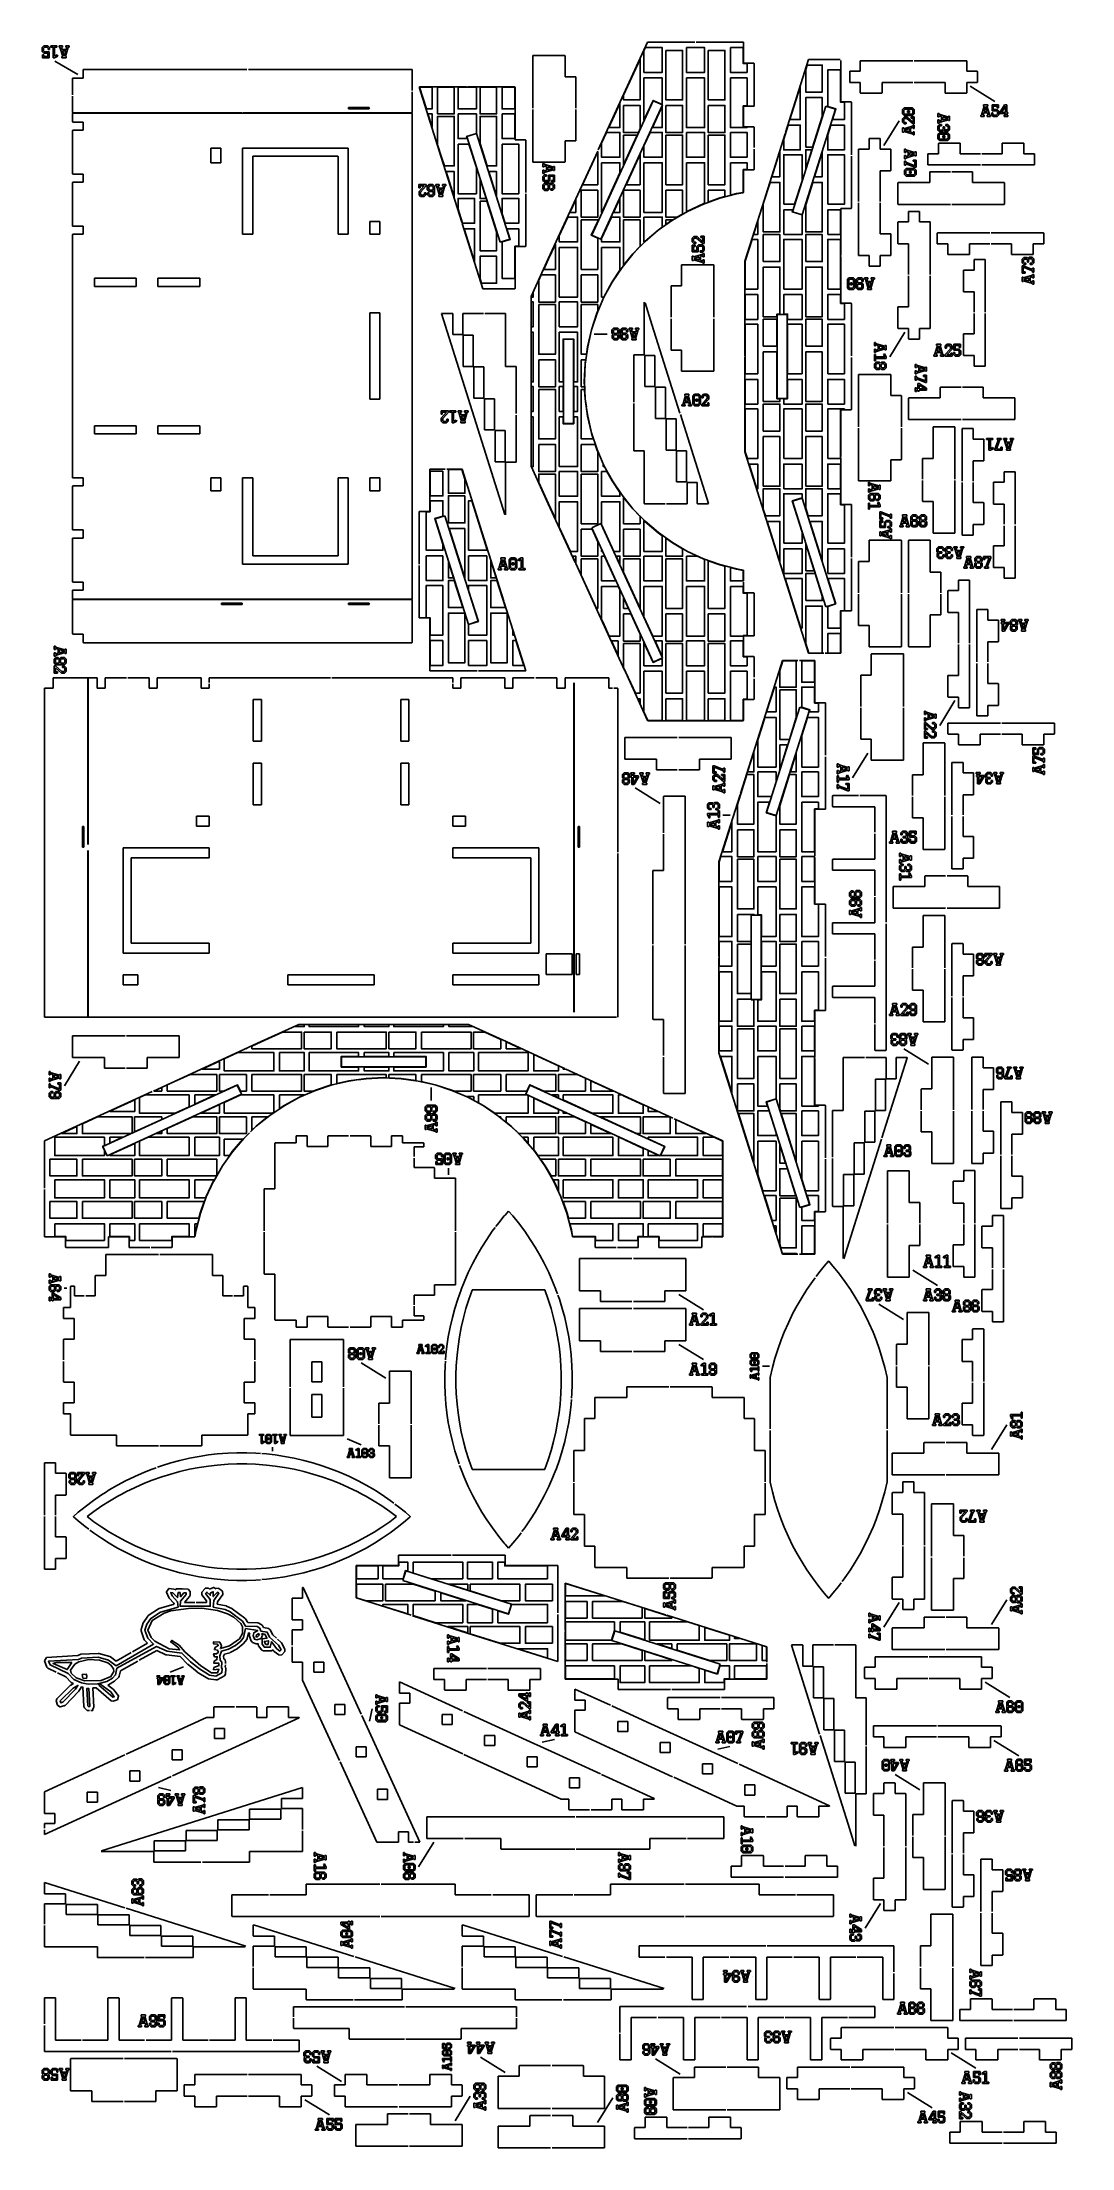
# Model space of a CAD drawing. Header units: metres. Extents: x 0 to 292, y 2 to 599.
import ezdxf

# ---------------------------------------------------------------- set-up
doc = ezdxf.new("R2010")
doc.units = ezdxf.units.M

msp = doc.modelspace()

# ---------------------------------------------------------------- linework, layer by layer
at = {"color": 1}
for p, q in [((0.36, 597.2), (0.83, 597.69)), ((0.36, 596.13), (0.36, 597.2)), ((1.01, 597.31), (0.78, 597.07)), ((0.78, 597.07), (0.78, 596.26)), ((0.83, 597.69), (1.97, 597.69)), ((1.79, 597.31), (1.01, 597.31)), ((2.06, 597.03), (1.79, 597.31)), ((1.97, 597.69), (2.44, 597.2)), ((2.06, 596.63), (2.06, 597.03)), ((2.44, 596.63), (2.06, 596.63)), ((2.44, 597.2), (2.44, 596.63)), ((2.8, 597.33), (2.8, 597.69)), ((2.8, 597.69), (4.57, 597.69)), ((3.48, 597.33), (2.8, 597.33)), ((3.48, 594.31), (3.48, 597.33)), ((4.57, 597.33), (3.89, 597.33)), ((3.89, 597.33), (3.89, 594.74)), ((4.57, 597.69), (4.57, 597.33)), ((5.17, 597.33), (5.17, 597.69)), ((5.17, 597.69), (6.13, 597.69)), ((5.39, 597.33), (5.17, 597.33)), ((6.19, 594.67), (5.39, 597.33)), ((6.13, 597.33), (5.81, 597.33)), ((5.81, 597.33), (6.02, 596.64)), ((6.02, 596.64), (7.15, 596.64)), ((6.13, 597.69), (6.13, 597.33)), ((7.77, 597.33), (6.98, 594.67)), ((7.04, 597.33), (7.04, 597.69)), ((7.04, 597.69), (8, 597.69)), ((7.36, 597.33), (7.04, 597.33)), ((7.15, 596.64), (7.36, 597.33)), ((8, 597.33), (7.77, 597.33)), ((8, 597.69), (8, 597.33)), ((0.82, 595.65), (0.36, 596.13)), ((0.45, 595.19), (0.81, 595.19)), ((0.45, 594.31), (0.45, 595.19)), ((2.35, 594.31), (0.45, 594.31)), ((0.78, 596.26), (1.02, 596.01)), ((0.81, 595.19), (0.81, 594.67)), ((0.81, 594.67), (1.99, 594.67)), ((1.99, 595.65), (0.82, 595.65)), ((1.02, 596.01), (2.35, 596.01)), ((1.99, 594.67), (1.99, 595.65)), ((2.35, 596.01), (2.35, 594.31)), ((3.89, 594.31), (3.48, 594.31)), ((3.89, 594.74), (4.63, 595.11)), ((4.81, 594.76), (3.89, 594.31)), ((10.45, 589.55), (4, 593.31)), ((4, 593.31), (10.45, 589.55)), ((4.63, 595.11), (4.81, 594.76)), ((5.98, 594.67), (6.19, 594.67)), ((5.98, 594.31), (5.98, 594.67)), ((7.19, 594.31), (5.98, 594.31)), ((7.04, 596.28), (6.13, 596.28)), ((6.13, 596.28), (6.59, 594.74)), ((6.59, 594.74), (7.04, 596.28)), ((6.98, 594.67), (7.19, 594.67)), ((7.19, 594.67), (7.19, 594.31)), ((263.21, 586.32), (270.2, 581.96)), ((270.2, 581.96), (263.21, 586.32)), ((244.05, 579.65), (244.53, 580.11)), ((244.05, 578.41), (244.05, 579.65)), ((244.68, 579.72), (244.43, 579.48)), ((244.43, 579.48), (244.43, 578.58)), ((244.43, 578.58), (244.68, 578.33)), ((244.53, 580.11), (246.87, 580.11)), ((246.72, 579.72), (244.68, 579.72)), ((245.44, 578.81), (245.44, 579.25)), ((245.44, 579.25), (245.96, 579.25)), ((245.96, 578.81), (245.44, 578.81)), ((245.96, 579.25), (245.96, 578.81)), ((246.97, 579.47), (246.72, 579.72)), ((246.72, 578.33), (246.97, 578.58)), ((246.87, 580.11), (247.35, 579.65)), ((246.97, 578.58), (246.97, 579.47)), ((247.35, 579.65), (247.35, 578.41)), ((254.06, 577.61), (254.06, 578.54)), ((254.06, 578.54), (254.41, 578.54)), ((254.41, 578.54), (254.41, 578.32)), ((266.42, 578.05), (267.18, 580.61)), ((267.02, 578.72), (266.82, 578.05)), ((266.98, 580.61), (266.98, 580.96)), ((266.98, 580.96), (268.14, 580.96)), ((267.18, 580.61), (266.98, 580.61)), ((268.11, 578.72), (267.02, 578.72)), ((267.56, 580.55), (267.12, 579.06)), ((267.12, 579.06), (268.01, 579.06)), ((268.01, 579.06), (267.56, 580.55)), ((268.14, 580.61), (267.94, 580.61)), ((267.94, 580.61), (268.71, 578.05)), ((268.31, 578.05), (268.11, 578.72)), ((268.14, 580.96), (268.14, 580.61)), ((269.28, 578.18), (269.28, 578.73)), ((269.28, 578.73), (269.64, 578.73)), ((269.36, 579.32), (269.36, 580.96)), ((269.36, 580.96), (271.19, 580.96)), ((270.64, 579.32), (269.36, 579.32)), ((269.64, 578.73), (269.64, 578.34)), ((270.84, 580.61), (269.71, 580.61)), ((269.71, 580.61), (269.71, 579.67)), ((269.71, 579.67), (270.84, 579.67)), ((270.88, 579.08), (270.64, 579.32)), ((270.84, 580.11), (270.84, 580.61)), ((271.19, 580.11), (270.84, 580.11)), ((270.84, 579.67), (271.28, 579.21)), ((270.88, 578.3), (270.88, 579.08)), ((271.19, 580.96), (271.19, 580.11)), ((271.28, 579.21), (271.28, 578.18)), ((271.62, 578.86), (272.89, 580.96)), ((271.62, 578.51), (271.62, 578.86)), ((273.15, 578.51), (271.62, 578.51)), ((273.15, 580.65), (272.06, 578.86)), ((272.06, 578.86), (273.15, 578.86)), ((272.89, 580.96), (273.55, 580.96)), ((273.15, 578.86), (273.15, 580.65)), ((273.15, 578.05), (273.15, 578.51)), ((273.55, 580.96), (273.55, 578.86)), ((273.55, 578.86), (273.82, 578.86)), ((273.82, 578.51), (273.55, 578.51)), ((273.55, 578.51), (273.55, 578.05)), ((273.82, 578.86), (273.82, 578.51)), ((238.71, 569.47), (243.05, 576.46)), ((243.05, 576.46), (238.71, 569.47)), ((244.53, 577.95), (244.05, 578.41)), ((244.05, 577.07), (244.53, 577.53)), ((244.05, 576.05), (244.05, 577.07)), ((244.53, 575.59), (244.05, 576.05)), ((244.05, 573.25), (244.05, 574.43)), ((244.05, 574.43), (244.4, 574.43)), ((244.4, 573.25), (244.05, 573.25)), ((244.4, 574.23), (247, 575)), ((244.4, 574.43), (244.4, 574.23)), ((247, 572.68), (244.4, 573.46)), ((244.4, 573.46), (244.4, 573.25)), ((244.66, 577.13), (244.43, 576.9)), ((244.43, 576.9), (244.43, 576.22)), ((244.43, 576.22), (244.7, 575.96)), ((245.97, 574.29), (244.47, 573.84)), ((244.47, 573.84), (245.97, 573.39)), ((246.87, 577.95), (244.53, 577.95)), ((244.53, 577.53), (245.4, 577.53)), ((245.09, 575.59), (244.53, 575.59)), ((245.27, 577.13), (244.66, 577.13)), ((244.68, 578.33), (246.72, 578.33)), ((244.7, 575.96), (245.09, 575.96)), ((245.09, 575.96), (245.09, 575.59)), ((247, 575.57), (245.27, 577.13)), ((245.4, 577.53), (247, 576.07)), ((245.97, 573.39), (245.97, 574.29)), ((247, 574.6), (246.32, 574.39)), ((246.32, 574.39), (246.32, 573.29)), ((246.32, 573.29), (247, 573.09)), ((246.49, 577.25), (246.49, 577.6)), ((246.49, 577.6), (247.35, 577.6)), ((247, 577.25), (246.49, 577.25)), ((247.35, 578.41), (246.87, 577.95)), ((247, 576.07), (247, 577.25)), ((247.35, 575.57), (247, 575.57)), ((247, 575), (247, 575.22)), ((247, 575.22), (247.35, 575.22)), ((247, 574.29), (247, 574.6)), ((247.35, 574.29), (247, 574.29)), ((247, 573.09), (247, 573.39)), ((247, 573.39), (247.35, 573.39)), ((247, 572.46), (247, 572.68)), ((247.35, 577.6), (247.35, 575.57)), ((247.35, 575.22), (247.35, 574.29)), ((247.35, 573.39), (247.35, 572.46)), ((254.41, 577.61), (254.06, 577.61)), ((254.06, 575.78), (254.06, 576.71)), ((254.06, 576.71), (254.41, 576.71)), ((254.41, 575.78), (254.06, 575.78)), ((254.06, 574.97), (254.54, 575.43)), ((254.06, 573.86), (254.06, 574.97)), ((254.54, 573.4), (254.06, 573.86)), ((254.06, 572.59), (254.54, 573.05)), ((254.06, 571.35), (254.06, 572.59)), ((254.41, 578.32), (257.01, 577.54)), ((255.09, 577.71), (254.41, 577.91)), ((254.41, 577.91), (254.41, 577.61)), ((257.01, 576.77), (254.41, 576)), ((254.41, 576.71), (254.41, 576.4)), ((254.41, 576.4), (255.09, 576.61)), ((254.41, 576), (254.41, 575.78)), ((254.71, 575.06), (254.44, 574.79)), ((254.44, 574.79), (254.44, 574.03)), ((254.44, 574.03), (254.67, 573.81)), ((254.69, 572.67), (254.44, 572.42)), ((254.54, 575.43), (255.1, 575.43)), ((255.41, 573.4), (254.54, 573.4)), ((254.54, 573.05), (256.88, 573.05)), ((254.67, 573.81), (255.28, 573.81)), ((256.73, 572.67), (254.69, 572.67)), ((255.1, 575.06), (254.71, 575.06)), ((255.09, 576.61), (255.09, 577.71)), ((255.1, 575.43), (255.1, 575.06)), ((255.28, 573.81), (255.53, 574.04)), ((255.73, 573.71), (255.41, 573.4)), ((255.44, 577.61), (255.44, 576.71)), ((256.94, 577.16), (255.44, 577.61)), ((255.44, 576.71), (256.94, 577.16)), ((255.53, 574.04), (255.53, 574.8)), ((255.53, 574.8), (255.88, 574.8)), ((255.97, 573.49), (255.73, 573.71)), ((255.88, 574.8), (255.88, 574.1)), ((255.88, 574.1), (256.09, 573.89)), ((256.88, 573.49), (255.97, 573.49)), ((256.09, 573.89), (256.75, 573.89)), ((256.32, 575.06), (256.32, 575.42)), ((256.32, 575.42), (256.88, 575.42)), ((256.71, 575.06), (256.32, 575.06)), ((256.98, 574.79), (256.71, 575.06)), ((256.98, 572.42), (256.73, 572.67)), ((256.75, 573.89), (256.98, 574.12)), ((256.88, 575.42), (257.36, 574.96)), ((257.36, 573.94), (256.88, 573.49)), ((256.88, 573.05), (257.36, 572.59)), ((256.98, 574.12), (256.98, 574.79)), ((257.01, 577.54), (257.01, 577.75)), ((257.01, 577.75), (257.36, 577.75)), ((257.01, 576.57), (257.01, 576.77)), ((257.36, 576.57), (257.01, 576.57)), ((257.36, 577.75), (257.36, 576.57)), ((257.36, 574.96), (257.36, 573.94)), ((257.36, 572.59), (257.36, 571.35)), ((266.2, 577.7), (266.2, 578.05)), ((266.2, 578.05), (266.42, 578.05)), ((267.12, 577.7), (266.2, 577.7)), ((266.82, 578.05), (267.12, 578.05)), ((267.12, 578.05), (267.12, 577.7)), ((268.01, 577.7), (268.01, 578.05)), ((268.01, 578.05), (268.31, 578.05)), ((268.93, 577.7), (268.01, 577.7)), ((268.71, 578.05), (268.93, 578.05)), ((268.93, 578.05), (268.93, 577.7)), ((269.73, 577.7), (269.28, 578.18)), ((269.64, 578.34), (269.9, 578.07)), ((270.82, 577.7), (269.73, 577.7)), ((269.9, 578.07), (270.65, 578.07)), ((270.65, 578.07), (270.88, 578.3)), ((271.28, 578.18), (270.82, 577.7)), ((272.8, 577.7), (272.8, 578.05)), ((272.8, 578.05), (273.15, 578.05)), ((273.85, 577.7), (272.8, 577.7)), ((273.55, 578.05), (273.85, 578.05)), ((273.85, 578.05), (273.85, 577.7)), ((244.57, 567.53), (244.57, 568.46)), ((244.57, 568.46), (244.93, 568.46)), ((244.93, 567.53), (244.57, 567.53)), ((244.57, 565.71), (244.57, 566.64)), ((244.57, 566.64), (244.93, 566.64)), ((244.93, 568.46), (244.93, 568.24)), ((244.93, 568.24), (247.51, 567.47)), ((245.6, 567.63), (244.93, 567.84)), ((244.93, 567.84), (244.93, 567.53)), ((247.51, 566.7), (244.93, 565.93)), ((244.93, 566.64), (244.93, 566.33)), ((244.93, 566.33), (245.6, 566.53)), ((245.6, 566.53), (245.6, 567.63)), ((245.95, 567.53), (245.95, 566.64)), ((247.45, 567.09), (245.95, 567.53)), ((245.95, 566.64), (247.45, 567.09)), ((247.35, 572.46), (247, 572.46)), ((247.51, 567.47), (247.51, 567.67)), ((247.51, 567.67), (247.87, 567.67)), ((247.51, 566.5), (247.51, 566.7)), ((247.87, 567.67), (247.87, 566.5)), ((254.54, 570.89), (254.06, 571.35)), ((254.44, 572.42), (254.44, 571.53)), ((254.44, 571.53), (254.69, 571.28)), ((256.88, 570.89), (254.54, 570.89)), ((254.69, 571.28), (256.73, 571.28)), ((255.45, 571.75), (255.45, 572.19)), ((255.45, 572.19), (255.97, 572.19)), ((255.97, 571.75), (255.45, 571.75)), ((255.71, 571.13), (255.71, 571.13)), ((255.71, 571.13), (255.71, 571.13)), ((255.97, 572.19), (255.97, 571.75)), ((256.73, 571.28), (256.98, 571.52)), ((257.36, 571.35), (256.88, 570.89)), ((256.98, 571.52), (256.98, 572.42)), ((142.13, 563.41), (142.13, 564.36)), ((142.13, 564.36), (142.49, 564.36)), ((142.49, 563.41), (142.13, 563.41)), ((142.13, 561.55), (142.13, 562.5)), ((142.13, 562.5), (142.49, 562.5)), ((142.49, 561.55), (142.13, 561.55)), ((142.13, 560.73), (142.62, 561.19)), ((142.13, 559.6), (142.13, 560.73)), ((142.49, 564.36), (142.49, 564.14)), ((142.49, 564.14), (145.13, 563.35)), ((143.18, 563.52), (142.49, 563.72)), ((142.49, 563.72), (142.49, 563.41)), ((145.13, 562.56), (142.49, 561.78)), ((142.49, 562.5), (142.49, 562.19)), ((142.49, 562.19), (143.18, 562.39)), ((142.49, 561.78), (142.49, 561.55)), ((142.79, 560.82), (142.52, 560.55)), ((142.52, 560.55), (142.52, 559.78)), ((142.62, 561.19), (143.19, 561.19)), ((143.19, 560.82), (142.79, 560.82)), ((143.18, 562.39), (143.18, 563.52)), ((143.19, 561.19), (143.19, 560.82)), ((143.54, 563.41), (143.54, 562.5)), ((145.06, 562.96), (143.54, 563.41)), ((143.54, 562.5), (145.06, 562.96)), ((143.8, 559.79), (143.8, 561.11)), ((143.8, 561.11), (145.49, 561.11)), ((143.81, 563.77), (143.81, 563.77)), ((143.81, 563.77), (143.81, 563.77)), ((145.13, 560.75), (144.16, 560.75)), ((144.16, 560.75), (144.16, 559.59)), ((145.13, 563.35), (145.13, 563.55)), ((145.13, 563.55), (145.49, 563.55)), ((145.13, 562.36), (145.13, 562.56)), ((145.49, 562.36), (145.13, 562.36)), ((145.13, 559.58), (145.13, 560.75)), ((145.49, 563.55), (145.49, 562.36)), ((145.49, 561.11), (145.49, 559.23)), ((244.93, 565.71), (244.57, 565.71)), ((244.57, 563.95), (244.57, 565.05)), ((244.57, 565.05), (244.93, 565.05)), ((244.93, 563.95), (244.57, 563.95)), ((244.57, 562.5), (245.06, 562.96)), ((244.57, 561.27), (244.57, 562.5)), ((245.06, 560.81), (244.57, 561.27)), ((244.93, 565.93), (244.93, 565.71)), ((244.93, 565.05), (244.93, 564.73)), ((244.93, 564.73), (247.51, 563.73)), ((247.51, 563.31), (244.93, 564.31)), ((244.93, 564.31), (244.93, 563.95)), ((245.21, 562.58), (244.95, 562.33)), ((244.95, 562.33), (244.95, 561.44)), ((244.95, 561.44), (245.21, 561.19)), ((245.06, 562.96), (247.38, 562.96)), ((247.38, 560.81), (245.06, 560.81)), ((247.23, 562.58), (245.21, 562.58)), ((245.21, 561.19), (247.23, 561.19)), ((245.96, 561.67), (245.96, 562.11)), ((245.96, 562.11), (246.48, 562.11)), ((246.48, 561.67), (245.96, 561.67)), ((246.48, 562.11), (246.48, 561.67)), ((247.01, 565.01), (247.01, 565.36)), ((247.01, 565.36), (247.87, 565.36)), ((247.51, 565.01), (247.01, 565.01)), ((247.49, 562.33), (247.23, 562.58)), ((247.23, 561.19), (247.49, 561.44)), ((247.38, 562.96), (247.87, 562.5)), ((247.87, 561.27), (247.38, 560.81)), ((247.49, 561.44), (247.49, 562.33)), ((247.87, 566.5), (247.51, 566.5)), ((247.51, 563.73), (247.51, 565.01)), ((247.87, 563.31), (247.51, 563.31)), ((247.87, 565.36), (247.87, 563.31)), ((247.87, 562.5), (247.87, 561.27)), ((107.02, 557.52), (107.02, 558.4)), ((107.02, 558.4), (109.08, 558.4)), ((107.38, 557.52), (107.02, 557.52)), ((107.09, 556.41), (108.58, 558.04)), ((107.09, 555.53), (107.09, 556.41)), ((107.55, 555.04), (107.09, 555.53)), ((108.58, 558.04), (107.38, 558.04)), ((107.38, 558.04), (107.38, 557.52)), ((109.08, 558.04), (107.5, 556.28)), ((107.5, 556.28), (107.5, 555.66)), ((107.5, 555.66), (107.73, 555.43)), ((108.59, 555.04), (107.55, 555.04)), ((107.73, 555.43), (108.41, 555.43)), ((108.41, 555.43), (108.68, 555.7)), ((109.06, 555.53), (108.59, 555.04)), ((108.68, 555.7), (108.68, 556.1)), ((108.68, 556.1), (109.06, 556.1)), ((109.06, 556.1), (109.06, 555.53)), ((109.08, 558.4), (109.08, 558.04)), ((109.44, 557.91), (109.9, 558.4)), ((109.44, 556.93), (109.44, 557.91)), ((109.89, 556.46), (109.44, 556.93)), ((109.53, 555.53), (109.53, 556.1)), ((109.53, 556.1), (109.9, 556.1)), ((109.99, 555.04), (109.53, 555.53)), ((110.08, 558.01), (109.85, 557.78)), ((109.85, 557.78), (109.85, 557.06)), ((109.85, 557.06), (110.09, 556.82)), ((111.11, 556.46), (109.89, 556.46)), ((109.9, 558.4), (111.03, 558.4)), ((109.9, 556.1), (109.9, 555.7)), ((109.9, 555.7), (110.17, 555.43)), ((111.03, 555.04), (109.99, 555.04)), ((110.85, 558.01), (110.08, 558.01)), ((110.09, 556.82), (111.11, 556.82)), ((110.17, 555.43), (110.85, 555.43)), ((111.11, 557.75), (110.85, 558.01)), ((110.85, 555.43), (111.11, 555.69)), ((111.03, 558.4), (111.49, 557.91)), ((111.49, 555.53), (111.03, 555.04)), ((111.11, 556.82), (111.11, 557.75)), ((111.11, 555.69), (111.11, 556.46)), ((111.49, 557.91), (111.49, 555.53)), ((111.85, 558.04), (111.85, 558.4)), ((111.85, 558.4), (112.8, 558.4)), ((112.08, 558.04), (111.85, 558.04)), ((112.86, 555.4), (112.08, 558.04)), ((112.8, 558.04), (112.49, 558.04)), ((112.49, 558.04), (112.69, 557.35)), ((112.66, 555.4), (112.86, 555.4)), ((112.66, 555.04), (112.66, 555.4)), ((113.85, 555.04), (112.66, 555.04)), ((112.69, 557.35), (113.82, 557.35)), ((112.8, 558.4), (112.8, 558.04)), ((113.71, 556.99), (112.8, 556.99)), ((112.8, 556.99), (113.26, 555.47)), ((113.26, 555.47), (113.71, 556.99)), ((114.44, 558.04), (113.65, 555.4)), ((113.65, 555.4), (113.85, 555.4)), ((113.71, 558.04), (113.71, 558.4)), ((113.71, 558.4), (114.66, 558.4)), ((114.02, 558.04), (113.71, 558.04)), ((113.82, 557.35), (114.02, 558.04)), ((113.85, 555.4), (113.85, 555.04)), ((114.66, 558.04), (114.44, 558.04)), ((114.66, 558.4), (114.66, 558.04)), ((115.38, 556.72), (115.38, 556.72)), ((115.38, 556.72), (115.38, 556.72)), ((142.62, 559.14), (142.13, 559.6)), ((142.13, 558.31), (142.62, 558.78)), ((142.13, 557.18), (142.13, 558.31)), ((142.62, 556.72), (142.13, 557.18)), ((142.52, 559.78), (142.75, 559.55)), ((142.78, 558.39), (142.52, 558.13)), ((142.52, 558.13), (142.52, 557.36)), ((142.52, 557.36), (142.75, 557.13)), ((143.68, 559.14), (142.62, 559.14)), ((142.62, 558.78), (145, 558.78)), ((143.6, 556.72), (142.62, 556.72)), ((142.75, 559.55), (143.55, 559.55)), ((142.75, 557.13), (143.47, 557.13)), ((143.71, 558.39), (142.78, 558.39)), ((143.47, 557.13), (143.71, 557.37)), ((143.55, 559.55), (143.8, 559.79)), ((144.07, 557.17), (143.6, 556.72)), ((144.16, 559.59), (143.68, 559.14)), ((143.71, 557.37), (143.71, 558.39)), ((144.84, 558.39), (144.07, 558.39)), ((144.07, 558.39), (144.07, 557.17)), ((144.43, 556.81), (144.43, 557.18)), ((144.43, 557.18), (144.83, 557.18)), ((145, 556.81), (144.43, 556.81)), ((144.61, 559.23), (144.61, 559.58)), ((144.61, 559.58), (145.13, 559.58)), ((145.49, 559.23), (144.61, 559.23)), ((144.83, 557.18), (145.1, 557.45)), ((145.1, 558.13), (144.84, 558.39)), ((145, 558.78), (145.49, 558.31)), ((145.49, 557.27), (145, 556.81)), ((145.1, 557.45), (145.1, 558.13)), ((145.49, 558.31), (145.49, 557.27)), ((246.22, 559.97), (246.22, 559.97)), ((246.22, 559.97), (246.22, 559.97)), ((184.45, 543.22), (184.94, 543.68)), ((184.45, 542.18), (184.45, 543.22)), ((185.07, 543.27), (184.84, 543.04)), ((184.84, 543.04), (184.84, 542.36)), ((184.94, 543.68), (185.82, 543.68)), ((185.69, 543.27), (185.07, 543.27)), ((187.45, 541.69), (185.69, 543.27)), ((185.82, 543.68), (187.45, 542.19)), ((186.93, 543.39), (186.93, 543.75)), ((186.93, 543.75), (187.81, 543.75)), ((187.45, 543.39), (186.93, 543.39)), ((187.45, 542.19), (187.45, 543.39)), ((187.81, 543.75), (187.81, 541.69)), ((184.94, 541.71), (184.45, 542.18)), ((184.45, 539.36), (184.45, 541.24)), ((184.45, 541.24), (185.33, 541.24)), ((186.14, 539.36), (184.45, 539.36)), ((184.45, 536.92), (184.45, 538.11)), ((184.45, 538.11), (184.81, 538.11)), ((184.81, 536.92), (184.45, 536.92)), ((185.33, 540.89), (184.81, 540.89)), ((184.81, 540.89), (184.81, 539.72)), ((184.81, 539.72), (185.78, 539.72)), ((184.81, 537.91), (187.45, 538.69)), ((184.81, 538.11), (184.81, 537.91)), ((187.45, 536.33), (184.81, 537.12)), ((184.81, 537.12), (184.81, 536.92)), ((184.84, 542.36), (185.11, 542.09)), ((186.4, 537.97), (184.88, 537.51)), ((184.88, 537.51), (186.4, 537.06)), ((185.51, 541.71), (184.94, 541.71)), ((185.11, 542.09), (185.51, 542.09)), ((185.33, 541.24), (185.33, 540.89)), ((185.51, 542.09), (185.51, 541.71)), ((185.78, 540.88), (186.26, 541.33)), ((185.78, 539.72), (185.78, 540.88)), ((186.13, 536.7), (186.13, 536.7)), ((186.13, 536.7), (186.13, 536.7)), ((186.39, 540.92), (186.14, 540.68)), ((186.14, 540.68), (186.14, 539.36)), ((186.26, 541.33), (187.32, 541.33)), ((187.19, 540.92), (186.39, 540.92)), ((186.4, 537.06), (186.4, 537.97)), ((186.75, 539.28), (186.75, 539.65)), ((186.75, 539.65), (187.15, 539.65)), ((187.32, 539.28), (186.75, 539.28)), ((187.45, 538.28), (186.76, 538.08)), ((186.76, 538.08), (186.76, 536.95)), ((186.76, 536.95), (187.45, 536.75)), ((187.15, 539.65), (187.42, 539.92)), ((187.42, 540.69), (187.19, 540.92)), ((187.32, 541.33), (187.81, 540.87)), ((187.81, 539.74), (187.32, 539.28)), ((187.42, 539.92), (187.42, 540.69)), ((187.81, 541.69), (187.45, 541.69)), ((187.45, 538.69), (187.45, 538.92)), ((187.45, 538.92), (187.81, 538.92)), ((187.45, 537.97), (187.45, 538.28)), ((187.81, 537.97), (187.45, 537.97)), ((187.45, 536.75), (187.45, 537.06)), ((187.45, 537.06), (187.81, 537.06)), ((187.81, 540.87), (187.81, 539.74)), ((187.81, 538.92), (187.81, 537.97)), ((187.81, 537.06), (187.81, 536.11)), ((277.87, 537.26), (278.36, 537.73)), ((277.87, 536.23), (277.87, 537.26)), ((278.49, 537.32), (278.25, 537.09)), ((278.25, 537.09), (278.25, 536.4)), ((278.36, 537.73), (279.28, 537.73)), ((279.15, 537.32), (278.49, 537.32)), ((279.37, 537.1), (279.15, 537.32)), ((279.28, 537.73), (279.52, 537.5)), ((279.37, 536.4), (279.37, 537.1)), ((279.52, 537.5), (279.84, 537.81)), ((279.54, 537.58), (279.54, 537.58)), ((279.54, 537.58), (279.54, 537.58)), ((279.97, 537.4), (279.73, 537.16)), ((279.73, 537.16), (279.73, 536.4)), ((279.84, 537.81), (280.72, 537.81)), ((280.59, 537.4), (279.97, 537.4)), ((280.83, 537.18), (280.59, 537.4)), ((280.72, 537.81), (281.21, 537.35)), ((280.83, 536.4), (280.83, 537.18)), ((281.21, 537.35), (281.21, 536.22)), ((187.45, 536.11), (187.45, 536.33)), ((187.81, 536.11), (187.45, 536.11)), ((228.39, 531.48), (228.85, 531.97)), ((228.39, 529.14), (228.39, 531.48)), ((229.03, 531.59), (228.78, 531.33)), ((228.78, 531.33), (228.78, 529.29)), ((228.85, 531.97), (230.1, 531.97)), ((229.93, 531.59), (229.03, 531.59)), ((230.18, 531.33), (229.93, 531.59)), ((230.1, 531.97), (230.56, 531.48)), ((230.18, 529.29), (230.18, 531.33)), ((230.56, 531.48), (230.56, 529.14)), ((230.92, 531.48), (231.38, 531.97)), ((230.92, 529.14), (230.92, 531.48)), ((231.56, 531.59), (231.3, 531.33)), ((231.3, 531.33), (231.3, 530.57)), ((231.38, 531.97), (232.45, 531.97)), ((232.28, 531.59), (231.56, 531.59)), ((232.54, 531.31), (232.28, 531.59)), ((232.45, 531.97), (232.91, 531.48)), ((232.54, 530.93), (232.54, 531.31)), ((232.91, 530.93), (232.54, 530.93)), ((232.91, 531.48), (232.91, 530.93)), ((233.26, 531.62), (233.26, 531.97)), ((233.26, 531.97), (234.2, 531.97)), ((233.49, 531.62), (233.26, 531.62)), ((234.26, 529), (233.49, 531.62)), ((234.2, 531.62), (233.89, 531.62)), ((233.89, 531.62), (234.1, 530.93)), ((234.1, 530.93), (235.21, 530.93)), ((234.2, 531.97), (234.2, 531.62)), ((235.82, 531.62), (235.04, 529)), ((235.1, 531.62), (235.1, 531.97)), ((235.1, 531.97), (236.04, 531.97)), ((235.41, 531.62), (235.1, 531.62)), ((235.21, 530.93), (235.41, 531.62)), ((236.04, 531.62), (235.82, 531.62)), ((236.04, 531.97), (236.04, 531.62)), ((278.36, 535.77), (277.87, 536.23)), ((277.87, 533.32), (277.87, 535.4)), ((277.87, 535.4), (278.22, 535.4)), ((278.74, 533.32), (277.87, 533.32)), ((277.87, 530.97), (277.87, 532.16)), ((277.87, 532.16), (278.22, 532.16)), ((278.22, 530.97), (277.87, 530.97)), ((278.22, 535.4), (280.86, 534.39)), ((280.86, 533.97), (278.22, 534.98)), ((278.22, 534.98), (278.22, 533.68)), ((278.22, 533.68), (278.74, 533.68)), ((278.22, 531.96), (280.86, 532.74)), ((278.22, 532.16), (278.22, 531.96)), ((280.86, 530.39), (278.22, 531.18)), ((278.22, 531.18), (278.22, 530.97)), ((278.25, 536.4), (278.53, 536.14)), ((279.81, 532.02), (278.29, 531.57)), ((278.29, 531.57), (279.81, 531.12)), ((278.92, 535.77), (278.36, 535.77)), ((278.53, 536.14), (278.92, 536.14)), ((278.74, 533.68), (278.74, 533.32)), ((278.92, 536.14), (278.92, 535.77)), ((279.73, 536.4), (279.37, 536.4)), ((279.81, 531.12), (279.81, 532.02)), ((280.16, 535.76), (280.16, 536.13)), ((280.16, 536.13), (280.55, 536.13)), ((280.72, 535.76), (280.16, 535.76)), ((280.86, 532.33), (280.17, 532.13)), ((280.17, 532.13), (280.17, 531.01)), ((280.17, 531.01), (280.86, 530.8)), ((280.55, 536.13), (280.83, 536.4)), ((281.21, 536.22), (280.72, 535.76)), ((280.86, 534.39), (280.86, 534.76)), ((280.86, 534.76), (281.21, 534.76)), ((280.86, 533.63), (280.86, 533.97)), ((281.21, 533.63), (280.86, 533.63)), ((280.86, 532.74), (280.86, 532.97)), ((280.86, 532.97), (281.21, 532.97)), ((280.86, 532.02), (280.86, 532.33)), ((281.21, 532.02), (280.86, 532.02)), ((280.86, 530.8), (280.86, 531.12)), ((280.86, 531.12), (281.21, 531.12)), ((281.21, 534.76), (281.21, 533.63)), ((281.21, 532.97), (281.21, 532.02)), ((281.21, 531.12), (281.21, 530.17)), ((227.55, 530.31), (227.55, 530.31)), ((227.55, 530.31), (227.55, 530.31)), ((228.85, 528.65), (228.39, 529.14)), ((228.78, 529.29), (229.03, 529.03)), ((230.1, 528.65), (228.85, 528.65)), ((229.03, 529.03), (229.93, 529.03)), ((229.26, 530.58), (229.7, 530.58)), ((229.26, 530.04), (229.26, 530.58)), ((229.7, 530.04), (229.26, 530.04)), ((229.7, 530.58), (229.7, 530.04)), ((229.93, 529.03), (230.18, 529.29)), ((230.56, 529.14), (230.1, 528.65)), ((231.38, 528.65), (230.92, 529.14)), ((231.3, 530.57), (232.46, 530.57)), ((232.26, 530.21), (231.3, 530.21)), ((231.3, 530.21), (231.3, 529.29)), ((231.3, 529.29), (231.56, 529.03)), ((232.45, 528.65), (231.38, 528.65)), ((231.56, 529.03), (232.28, 529.03)), ((232.5, 529.97), (232.26, 530.21)), ((232.28, 529.03), (232.5, 529.27)), ((232.91, 529.14), (232.45, 528.65)), ((232.46, 530.57), (232.91, 530.1)), ((232.5, 529.27), (232.5, 529.97)), ((232.91, 530.1), (232.91, 529.14)), ((234.06, 529), (234.26, 529)), ((234.06, 528.65), (234.06, 529)), ((235.24, 528.65), (234.06, 528.65)), ((235.1, 530.58), (234.2, 530.58)), ((234.2, 530.58), (234.65, 529.07)), ((234.65, 529.07), (235.1, 530.58)), ((235.04, 529), (235.24, 529)), ((235.24, 529), (235.24, 528.65)), ((280.86, 530.17), (280.86, 530.39)), ((281.21, 530.17), (280.86, 530.17)), ((156.7, 516.09), (160.38, 516.09)), ((160.38, 516.09), (156.7, 516.09)), ((161.74, 517.28), (162.2, 517.77)), ((161.74, 516.35), (161.74, 517.28)), ((162.03, 516.05), (161.74, 516.35)), ((161.78, 515.78), (162.03, 516.05)), ((161.78, 514.9), (161.78, 515.78)), ((162.24, 514.41), (161.78, 514.9)), ((162.38, 517.38), (162.15, 517.15)), ((162.15, 517.15), (162.15, 516.48)), ((162.15, 516.48), (162.36, 516.26)), ((162.41, 515.88), (162.19, 515.65)), ((162.19, 515.65), (162.19, 515.03)), ((162.19, 515.03), (162.42, 514.8)), ((162.2, 517.77), (163.38, 517.77)), ((163.33, 514.41), (162.24, 514.41)), ((162.36, 516.26), (163.22, 516.26)), ((163.2, 517.38), (162.38, 517.38)), ((163.17, 515.88), (162.41, 515.88)), ((162.42, 514.8), (163.15, 514.8)), ((163.15, 514.8), (163.39, 515.03)), ((163.39, 515.65), (163.17, 515.88)), ((163.43, 517.15), (163.2, 517.38)), ((163.22, 516.26), (163.43, 516.48)), ((163.8, 514.9), (163.33, 514.41)), ((163.38, 517.77), (163.84, 517.28)), ((163.39, 515.03), (163.39, 515.65)), ((163.43, 516.48), (163.43, 517.15)), ((163.84, 516.35), (163.55, 516.04)), ((163.55, 516.04), (163.8, 515.78)), ((163.8, 515.78), (163.8, 514.9)), ((163.84, 517.28), (163.84, 516.35)), ((164.2, 517.28), (164.67, 517.77)), ((164.2, 514.9), (164.2, 517.28)), ((164.67, 514.41), (164.2, 514.9)), ((164.85, 517.38), (164.59, 517.12)), ((164.59, 517.12), (164.59, 516.35)), ((164.59, 516.35), (165.76, 516.35)), ((165.56, 515.99), (164.59, 515.99)), ((164.59, 515.99), (164.59, 515.06)), ((164.59, 515.06), (164.85, 514.8)), ((164.67, 517.77), (165.75, 517.77)), ((165.75, 514.41), (164.67, 514.41)), ((165.57, 517.38), (164.85, 517.38)), ((164.85, 514.8), (165.57, 514.8)), ((165.8, 515.75), (165.56, 515.99)), ((165.84, 517.11), (165.57, 517.38)), ((165.57, 514.8), (165.8, 515.03)), ((165.75, 517.77), (166.21, 517.28)), ((166.21, 514.9), (165.75, 514.41)), ((165.76, 516.35), (166.21, 515.88)), ((165.8, 515.03), (165.8, 515.75)), ((165.84, 516.71), (165.84, 517.11)), ((166.21, 516.71), (165.84, 516.71)), ((166.21, 517.28), (166.21, 516.71)), ((166.21, 515.88), (166.21, 514.9)), ((166.57, 517.41), (166.57, 517.77)), ((166.57, 517.77), (167.52, 517.77)), ((166.8, 517.41), (166.57, 517.41)), ((167.58, 514.77), (166.8, 517.41)), ((167.52, 517.41), (167.21, 517.41)), ((167.21, 517.41), (167.41, 516.72)), ((167.38, 514.77), (167.58, 514.77)), ((167.38, 514.41), (167.38, 514.77)), ((168.57, 514.41), (167.38, 514.41)), ((167.41, 516.72), (168.54, 516.72)), ((167.52, 517.77), (167.52, 517.41)), ((168.43, 516.36), (167.52, 516.36)), ((167.52, 516.36), (167.98, 514.84)), ((167.98, 514.84), (168.43, 516.36)), ((169.16, 517.41), (168.37, 514.77)), ((168.37, 514.77), (168.57, 514.77)), ((168.43, 517.41), (168.43, 517.77)), ((168.43, 517.77), (169.38, 517.77)), ((168.74, 517.41), (168.43, 517.41)), ((168.54, 516.72), (168.74, 517.41)), ((168.57, 514.77), (168.57, 514.41)), ((169.38, 517.41), (169.16, 517.41)), ((169.38, 517.77), (169.38, 517.41)), ((236.04, 512.71), (236.04, 513.66)), ((236.04, 513.66), (236.39, 513.66)), ((236.39, 513.66), (236.39, 513.44)), ((236.39, 513.44), (239.05, 512.64)), ((237.09, 512.82), (236.39, 513.02)), ((236.39, 513.02), (236.39, 512.71)), ((239.05, 512.64), (239.05, 512.85)), ((239.05, 512.85), (239.4, 512.85)), ((239.4, 512.85), (239.4, 511.65)), ((244.71, 516.65), (240.4, 509.66)), ((240.4, 509.66), (244.71, 516.65)), ((253.68, 512.81), (253.68, 513.17)), ((253.68, 513.17), (254.87, 513.17)), ((254.87, 513.17), (254.87, 512.81)), ((256.06, 512.68), (256.52, 513.17)), ((256.52, 513.17), (257.56, 513.17)), ((257.56, 513.17), (258.03, 512.68)), ((258.54, 511.48), (258.54, 513.17)), ((258.54, 513.17), (260.42, 513.17)), ((260.42, 513.17), (260.42, 512.29)), ((236.39, 512.71), (236.04, 512.71)), ((236.04, 510.84), (236.04, 511.8)), ((236.04, 511.8), (236.39, 511.8)), ((236.39, 510.84), (236.04, 510.84)), ((236.04, 508.49), (236.04, 510.25)), ((236.04, 510.25), (236.39, 510.25)), ((236.39, 508.49), (236.04, 508.49)), ((236.04, 507.66), (236.53, 508.13)), ((236.04, 506.49), (236.04, 507.66)), ((239.05, 511.86), (236.39, 511.07)), ((236.39, 511.8), (236.39, 511.48)), ((236.39, 511.48), (237.09, 511.69)), ((236.39, 511.07), (236.39, 510.84)), ((236.39, 510.25), (236.39, 509.58)), ((236.39, 509.58), (238.97, 509.58)), ((236.39, 509.16), (236.39, 508.49)), ((239.4, 509.16), (236.39, 509.16)), ((236.66, 507.72), (236.42, 507.48)), ((236.42, 507.48), (236.42, 506.66)), ((236.53, 508.13), (237.46, 508.13)), ((237.33, 507.72), (236.66, 507.72)), ((237.09, 511.69), (237.09, 512.82)), ((237.55, 507.5), (237.33, 507.72)), ((237.45, 512.71), (237.45, 511.8)), ((238.98, 512.25), (237.45, 512.71)), ((237.45, 511.8), (238.98, 512.25)), ((237.46, 508.13), (237.77, 507.84)), ((237.55, 506.65), (237.55, 507.5)), ((237.77, 507.84), (238.03, 508.09)), ((238.16, 507.67), (237.94, 507.45)), ((237.94, 507.45), (237.94, 506.69)), ((238.03, 508.09), (238.91, 508.09)), ((238.78, 507.67), (238.16, 507.67)), ((238.6, 510.31), (238.96, 510.48)), ((238.97, 509.58), (238.6, 510.31)), ((239.02, 507.44), (238.78, 507.67)), ((238.91, 508.09), (239.4, 507.62)), ((238.96, 510.48), (239.4, 509.58)), ((239.02, 506.71), (239.02, 507.44)), ((239.05, 511.65), (239.05, 511.86)), ((239.4, 511.65), (239.05, 511.65)), ((239.4, 509.58), (239.4, 509.16)), ((239.4, 507.62), (239.4, 506.53)), ((247.59, 506.57), (247.59, 507.49)), ((247.59, 507.49), (247.94, 507.49)), ((247.94, 507.49), (247.94, 507.27)), ((247.94, 507.27), (250.5, 506.51)), ((252.87, 509.81), (252.87, 510.17)), ((252.87, 510.17), (253.09, 510.17)), ((253.82, 509.81), (252.87, 509.81)), ((253.09, 510.17), (253.88, 512.81)), ((253.71, 510.86), (253.51, 510.17)), ((253.51, 510.17), (253.82, 510.17)), ((253.88, 512.81), (253.68, 512.81)), ((254.84, 510.86), (253.71, 510.86)), ((254.27, 512.74), (253.82, 511.22)), ((253.82, 511.22), (254.73, 511.22)), ((253.82, 510.17), (253.82, 509.81)), ((254.73, 511.22), (254.27, 512.74)), ((254.87, 512.81), (254.67, 512.81)), ((254.67, 512.81), (255.45, 510.17)), ((254.73, 509.81), (254.73, 510.17)), ((254.73, 510.17), (255.04, 510.17)), ((255.68, 509.81), (254.73, 509.81)), ((255.04, 510.17), (254.84, 510.86)), ((255.45, 510.17), (255.68, 510.17)), ((255.68, 510.17), (255.68, 509.81)), ((256.04, 510.17), (257.62, 511.93)), ((256.04, 509.81), (256.04, 510.17)), ((258.09, 509.81), (256.04, 509.81)), ((256.06, 512.11), (256.06, 512.68)), ((256.43, 512.11), (256.06, 512.11)), ((256.7, 512.78), (256.43, 512.51)), ((256.43, 512.51), (256.43, 512.11)), ((258.03, 511.8), (256.54, 510.17)), ((256.54, 510.17), (257.74, 510.17)), ((257.38, 512.78), (256.7, 512.78)), ((257.62, 512.55), (257.38, 512.78)), ((257.62, 511.93), (257.62, 512.55)), ((257.74, 510.17), (257.74, 510.69)), ((257.74, 510.69), (258.09, 510.69)), ((258.03, 512.68), (258.03, 511.8)), ((258.09, 510.69), (258.09, 509.81)), ((258.45, 510.3), (258.45, 510.87)), ((258.45, 510.87), (258.82, 510.87)), ((258.92, 509.81), (258.45, 510.3)), ((259.86, 511.48), (258.54, 511.48)), ((258.82, 510.87), (258.82, 510.47)), ((258.82, 510.47), (259.1, 510.2)), ((260.06, 512.81), (258.9, 512.81)), ((258.9, 512.81), (258.9, 511.84)), ((258.9, 511.84), (260.06, 511.84)), ((260.05, 509.81), (258.92, 509.81)), ((259.1, 510.2), (259.87, 510.2)), ((260.1, 511.23), (259.86, 511.48)), ((259.87, 510.2), (260.1, 510.43)), ((260.51, 510.3), (260.05, 509.81)), ((260.06, 512.29), (260.06, 512.81)), ((260.42, 512.29), (260.06, 512.29)), ((260.06, 511.84), (260.51, 511.36)), ((260.1, 510.43), (260.1, 511.23)), ((260.28, 511.49), (260.28, 511.49)), ((260.28, 511.49), (260.28, 511.49)), ((260.51, 511.36), (260.51, 510.3)), ((236.53, 506.02), (236.04, 506.49)), ((236.42, 506.66), (236.66, 506.43)), ((237.46, 506.02), (236.53, 506.02)), ((236.66, 506.43), (237.33, 506.43)), ((237.33, 506.43), (237.55, 506.65)), ((237.76, 506.31), (237.46, 506.02)), ((238.03, 506.06), (237.76, 506.31)), ((237.94, 506.69), (238.16, 506.47)), ((238.91, 506.06), (238.03, 506.06)), ((238.16, 506.47), (238.78, 506.47)), ((238.78, 506.47), (239.02, 506.71)), ((239.4, 506.53), (238.91, 506.06)), ((247.94, 506.57), (247.59, 506.57)), ((247.59, 504.77), (247.59, 505.69)), ((247.59, 505.69), (247.94, 505.69)), ((247.94, 504.77), (247.59, 504.77)), ((247.59, 503.03), (247.59, 504.13)), ((247.59, 504.13), (247.94, 504.13)), ((247.94, 503.03), (247.59, 503.03)), ((248.61, 506.67), (247.94, 506.87)), ((247.94, 506.87), (247.94, 506.57)), ((250.5, 505.75), (247.94, 504.99)), ((247.94, 505.69), (247.94, 505.39)), ((247.94, 505.39), (248.61, 505.59)), ((247.94, 504.99), (247.94, 504.77)), ((247.94, 504.13), (247.94, 503.8)), ((247.94, 503.8), (250.5, 502.82)), ((250.5, 502.4), (247.94, 503.39)), ((247.94, 503.39), (247.94, 503.03)), ((248.4, 500.54), (248.4, 502.06)), ((248.4, 502.06), (248.75, 502.06)), ((248.61, 505.59), (248.61, 506.67)), ((248.75, 502.06), (250.85, 500.79)), ((248.75, 501.62), (248.75, 500.54)), ((250.54, 500.54), (248.75, 501.62)), ((248.96, 506.57), (248.96, 505.69)), ((250.43, 506.13), (248.96, 506.57)), ((248.96, 505.69), (250.43, 506.13)), ((250, 504.08), (250, 504.42)), ((250, 504.42), (250.85, 504.42)), ((250.5, 504.08), (250, 504.08)), ((250.5, 506.51), (250.5, 506.71)), ((250.5, 506.71), (250.85, 506.71)), ((250.5, 505.55), (250.5, 505.75)), ((250.85, 505.55), (250.5, 505.55)), ((250.5, 502.82), (250.5, 504.08)), ((250.85, 502.4), (250.5, 502.4)), ((250.85, 506.71), (250.85, 505.55)), ((250.85, 504.42), (250.85, 502.4)), ((180.81, 497.36), (180.81, 497.36)), ((180.81, 497.36), (180.81, 497.36)), ((181.54, 495.71), (181.54, 496.06)), ((181.54, 496.06), (181.76, 496.06)), ((182.47, 495.71), (181.54, 495.71)), ((181.76, 496.06), (182.54, 498.66)), ((182.37, 496.74), (182.17, 496.06)), ((182.17, 496.06), (182.47, 496.06)), ((182.33, 498.66), (182.33, 499.01)), ((182.33, 499.01), (183.51, 499.01)), ((182.54, 498.66), (182.33, 498.66)), ((183.47, 496.74), (182.37, 496.74)), ((182.92, 498.59), (182.47, 497.09)), ((182.47, 497.09), (183.37, 497.09)), ((182.47, 496.06), (182.47, 495.71)), ((183.37, 497.09), (182.92, 498.59)), ((183.51, 498.66), (183.31, 498.66)), ((183.31, 498.66), (184.08, 496.06)), ((183.37, 495.71), (183.37, 496.06)), ((183.37, 496.06), (183.68, 496.06)), ((184.3, 495.71), (183.37, 495.71)), ((183.68, 496.06), (183.47, 496.74)), ((183.51, 499.01), (183.51, 498.66)), ((184.08, 496.06), (184.3, 496.06)), ((184.3, 496.06), (184.3, 495.71)), ((184.65, 498.53), (185.11, 499.01)), ((184.65, 496.19), (184.65, 498.53)), ((185.11, 495.71), (184.65, 496.19)), ((185.29, 498.63), (185.04, 498.38)), ((185.04, 498.38), (185.04, 496.34)), ((185.04, 496.34), (185.28, 496.09)), ((185.11, 499.01), (186.35, 499.01)), ((186.35, 495.71), (185.11, 495.71)), ((185.28, 496.09), (186.18, 496.09)), ((186.18, 498.63), (185.29, 498.63)), ((185.51, 497.1), (185.51, 497.62)), ((185.51, 497.62), (185.95, 497.62)), ((185.95, 497.1), (185.51, 497.1)), ((185.95, 497.62), (185.95, 497.1)), ((186.43, 498.38), (186.18, 498.63)), ((186.18, 496.09), (186.43, 496.34)), ((186.35, 499.01), (186.81, 498.53)), ((186.81, 496.19), (186.35, 495.71)), ((186.43, 496.34), (186.43, 498.38)), ((186.81, 498.53), (186.81, 496.19)), ((187.16, 496.06), (188.72, 497.79)), ((187.16, 495.71), (187.16, 496.06)), ((189.19, 495.71), (187.16, 495.71)), ((187.18, 498.53), (187.64, 499.01)), ((187.18, 497.97), (187.18, 498.53)), ((187.55, 497.97), (187.18, 497.97)), ((187.81, 498.63), (187.55, 498.36)), ((187.55, 498.36), (187.55, 497.97)), ((187.64, 499.01), (188.66, 499.01)), ((189.12, 497.66), (187.66, 496.06)), ((187.66, 496.06), (188.84, 496.06)), ((188.49, 498.63), (187.81, 498.63)), ((188.72, 498.4), (188.49, 498.63)), ((188.66, 499.01), (189.12, 498.53)), ((188.72, 497.79), (188.72, 498.4)), ((188.84, 496.06), (188.84, 496.57)), ((188.84, 496.57), (189.19, 496.57)), ((189.12, 498.53), (189.12, 497.66)), ((189.19, 496.57), (189.19, 495.71)), ((247.59, 499.84), (247.59, 500.89)), ((247.59, 500.89), (247.94, 500.89)), ((247.94, 499.84), (247.59, 499.84)), ((247.94, 500.89), (247.94, 500.54)), ((247.94, 500.54), (248.4, 500.54)), ((248.4, 500.14), (247.94, 500.14)), ((247.94, 500.14), (247.94, 499.84)), ((248.4, 499.87), (248.4, 500.14)), ((248.75, 499.87), (248.4, 499.87)), ((248.75, 500.54), (250.54, 500.54)), ((248.75, 500.14), (248.75, 499.87)), ((250.85, 500.14), (248.75, 500.14)), ((249.22, 499), (249.22, 499)), ((249.22, 499), (249.22, 499)), ((250.85, 500.79), (250.85, 500.14)), ((113.33, 493.41), (113.33, 494.29)), ((113.33, 494.29), (115.41, 494.29)), ((113.69, 493.41), (113.33, 493.41)), ((113.4, 492.29), (114.9, 493.93)), ((113.4, 491.4), (113.4, 492.29)), ((113.87, 490.91), (113.4, 491.4)), ((114.9, 493.93), (113.69, 493.93)), ((113.69, 493.93), (113.69, 493.41)), ((115.41, 493.93), (113.81, 492.16)), ((113.81, 492.16), (113.81, 491.53)), ((113.81, 491.53), (114.05, 491.29)), ((114.92, 490.91), (113.87, 490.91)), ((114.05, 491.29), (114.74, 491.29)), ((114.74, 491.29), (115.01, 491.57)), ((115.39, 491.4), (114.92, 490.91)), ((115.01, 491.57), (115.01, 491.97)), ((115.01, 491.97), (115.39, 491.97)), ((115.39, 491.97), (115.39, 491.4)), ((115.41, 494.29), (115.41, 493.93)), ((115.77, 493.93), (115.77, 494.29)), ((115.77, 494.29), (117.54, 494.29)), ((116.45, 493.93), (115.77, 493.93)), ((116.45, 490.91), (116.45, 493.93)), ((116.86, 490.91), (116.45, 490.91)), ((117.54, 493.93), (116.86, 493.93)), ((116.86, 493.93), (116.86, 491.34)), ((116.86, 491.34), (117.6, 491.71)), ((117.78, 491.36), (116.86, 490.91)), ((117.54, 494.29), (117.54, 493.93)), ((117.6, 491.71), (117.78, 491.36)), ((118.14, 493.93), (118.14, 494.29)), ((118.14, 494.29), (119.1, 494.29)), ((118.36, 493.93), (118.14, 493.93)), ((119.16, 491.27), (118.36, 493.93)), ((119.1, 493.93), (118.78, 493.93)), ((118.78, 493.93), (118.99, 493.24)), ((118.95, 491.27), (119.16, 491.27)), ((118.95, 490.91), (118.95, 491.27)), ((120.16, 490.91), (118.95, 490.91)), ((118.99, 493.24), (120.12, 493.24)), ((119.1, 494.29), (119.1, 493.93)), ((120.01, 492.88), (119.1, 492.88)), ((119.1, 492.88), (119.56, 491.34)), ((119.56, 491.34), (120.01, 492.88)), ((120.74, 493.93), (119.95, 491.27)), ((119.95, 491.27), (120.16, 491.27)), ((120.01, 493.93), (120.01, 494.29)), ((120.01, 494.29), (120.97, 494.29)), ((120.33, 493.93), (120.01, 493.93)), ((120.12, 493.24), (120.33, 493.93)), ((120.16, 491.27), (120.16, 490.91)), ((120.97, 493.93), (120.74, 493.93)), ((120.97, 494.29), (120.97, 493.93)), ((121.7, 492.6), (121.7, 492.6)), ((121.7, 492.6), (121.7, 492.6)), ((267.8, 486.17), (267.8, 486.53)), ((267.8, 486.53), (269.56, 486.53)), ((268.48, 486.17), (267.8, 486.17)), ((268.03, 484.84), (268.03, 484.84)), ((268.03, 484.84), (268.03, 484.84)), ((268.48, 483.15), (268.48, 486.17)), ((268.89, 483.15), (268.48, 483.15)), ((269.56, 486.17), (268.89, 486.17)), ((268.89, 486.17), (268.89, 483.59)), ((268.89, 483.59), (269.62, 483.95)), ((269.8, 483.6), (268.89, 483.15)), ((269.56, 486.53), (269.56, 486.17)), ((269.62, 483.95), (269.8, 483.6)), ((270.16, 483.51), (271.18, 486.17)), ((270.16, 483.15), (270.16, 483.51)), ((272.26, 483.15), (270.16, 483.15)), ((271.61, 486.17), (270.59, 483.51)), ((270.59, 483.51), (271.9, 483.51)), ((270.81, 486.17), (270.81, 486.53)), ((270.81, 486.53), (271.95, 486.53)), ((271.18, 486.17), (270.81, 486.17)), ((271.95, 486.17), (271.61, 486.17)), ((271.9, 483.51), (271.9, 484.03)), ((271.9, 484.03), (272.26, 484.03)), ((271.95, 486.53), (271.95, 486.17)), ((272.26, 484.03), (272.26, 483.15)), ((272.62, 486.17), (272.62, 486.53)), ((272.62, 486.53), (273.57, 486.53)), ((272.84, 486.17), (272.62, 486.17)), ((273.63, 483.51), (272.84, 486.17)), ((273.57, 486.17), (273.26, 486.17)), ((273.26, 486.17), (273.46, 485.47)), ((273.43, 483.51), (273.63, 483.51)), ((273.43, 483.15), (273.43, 483.51)), ((274.63, 483.15), (273.43, 483.15)), ((273.46, 485.47), (274.59, 485.47)), ((273.57, 486.53), (273.57, 486.17)), ((274.49, 485.11), (273.57, 485.11)), ((273.57, 485.11), (274.03, 483.58)), ((274.03, 483.58), (274.49, 485.11)), ((275.21, 486.17), (274.42, 483.51)), ((274.42, 483.51), (274.63, 483.51)), ((274.49, 486.17), (274.49, 486.53)), ((274.49, 486.53), (275.44, 486.53)), ((274.8, 486.17), (274.49, 486.17)), ((274.59, 485.47), (274.8, 486.17)), ((274.63, 483.51), (274.63, 483.15)), ((275.44, 486.17), (275.21, 486.17)), ((275.44, 486.53), (275.44, 486.17)), ((234.35, 473.13), (234.35, 474.09)), ((234.35, 474.09), (234.71, 474.09)), ((234.71, 473.13), (234.35, 473.13)), ((234.35, 471.26), (234.35, 472.22)), ((234.35, 472.22), (234.71, 472.22)), ((234.71, 471.26), (234.35, 471.26)), ((234.71, 474.09), (234.71, 473.86)), ((234.71, 473.86), (237.37, 473.07)), ((235.4, 473.24), (234.71, 473.45)), ((234.71, 473.45), (234.71, 473.13)), ((237.37, 472.28), (234.71, 471.48)), ((234.71, 472.22), (234.71, 471.9)), ((234.71, 471.9), (235.4, 472.11)), ((234.71, 471.48), (234.71, 471.26)), ((235.4, 472.11), (235.4, 473.24)), ((235.76, 473.13), (235.76, 472.22)), ((237.3, 472.68), (235.76, 473.13)), ((235.76, 472.22), (237.3, 472.68)), ((236.04, 473.5), (236.04, 473.5)), ((236.04, 473.5), (236.04, 473.5)), ((237.37, 473.07), (237.37, 473.28)), ((237.37, 473.28), (237.73, 473.28)), ((237.37, 472.07), (237.37, 472.28)), ((237.73, 472.07), (237.37, 472.07)), ((237.73, 473.28), (237.73, 472.07)), ((234.35, 470.43), (234.84, 470.9)), ((234.35, 469.29), (234.35, 470.43)), ((234.84, 468.82), (234.35, 469.29)), ((234.35, 466.45), (234.35, 468.22)), ((234.35, 468.22), (234.71, 468.22)), ((234.71, 466.45), (234.35, 466.45)), ((234.71, 468.22), (234.71, 467.54)), ((234.71, 467.54), (237.3, 467.54)), ((234.71, 467.13), (234.71, 466.45)), ((237.73, 467.13), (234.71, 467.13)), ((235, 470.5), (234.73, 470.25)), ((234.73, 470.25), (234.73, 469.46)), ((234.73, 469.46), (234.97, 469.23)), ((234.84, 470.9), (237.24, 470.9)), ((235.82, 468.82), (234.84, 468.82)), ((234.97, 469.23), (235.69, 469.23)), ((235.94, 470.5), (235, 470.5)), ((235.69, 469.23), (235.94, 469.48)), ((236.3, 469.27), (235.82, 468.82)), ((235.94, 469.48), (235.94, 470.5)), ((237.08, 470.5), (236.3, 470.5)), ((236.3, 470.5), (236.3, 469.27)), ((236.67, 468.91), (236.67, 469.28)), ((236.67, 469.28), (237.07, 469.28)), ((237.24, 468.91), (236.67, 468.91)), ((236.93, 468.28), (237.28, 468.46)), ((237.3, 467.54), (236.93, 468.28)), ((237.07, 469.28), (237.35, 469.55)), ((237.35, 470.25), (237.08, 470.5)), ((237.24, 470.9), (237.73, 470.43)), ((237.73, 469.38), (237.24, 468.91)), ((237.28, 468.46), (237.73, 467.54)), ((237.35, 469.55), (237.35, 470.25)), ((237.55, 463.65), (237.55, 465.73)), ((237.55, 465.73), (237.9, 465.73)), ((237.73, 470.43), (237.73, 469.38)), ((237.73, 467.54), (237.73, 467.13)), ((237.9, 465.73), (240.54, 464.72)), ((240.54, 464.3), (237.9, 465.31)), ((237.9, 465.31), (237.9, 464.01)), ((238.42, 463.65), (237.55, 463.65)), ((237.55, 461.33), (237.55, 463.21)), ((237.55, 463.21), (238.42, 463.21)), ((239.23, 461.33), (237.55, 461.33)), ((237.55, 458.89), (237.55, 460.08)), ((237.55, 460.08), (237.9, 460.08)), ((237.9, 464.01), (238.42, 464.01)), ((238.42, 462.85), (237.9, 462.85)), ((237.9, 462.85), (237.9, 461.69)), ((237.9, 461.69), (238.87, 461.69)), ((237.9, 459.88), (240.54, 460.66)), ((237.9, 460.08), (237.9, 459.88)), ((239.49, 459.94), (237.97, 459.49)), ((237.97, 459.49), (239.49, 459.04)), ((238.42, 464.01), (238.42, 463.65)), ((238.42, 463.21), (238.42, 462.85)), ((238.87, 462.85), (239.34, 463.3)), ((238.87, 461.69), (238.87, 462.85)), ((239.47, 462.89), (239.23, 462.65)), ((239.23, 462.65), (239.23, 461.33)), ((239.34, 463.3), (240.4, 463.3)), ((240.27, 462.89), (239.47, 462.89)), ((239.49, 459.04), (239.49, 459.94)), ((239.84, 461.24), (239.84, 461.61)), ((239.84, 461.61), (240.23, 461.61)), ((240.4, 461.24), (239.84, 461.24)), ((240.54, 460.25), (239.85, 460.05)), ((239.85, 460.05), (239.85, 458.93)), ((240.23, 461.61), (240.51, 461.89)), ((240.51, 462.66), (240.27, 462.89)), ((240.4, 463.3), (240.89, 462.83)), ((240.89, 461.71), (240.4, 461.24)), ((240.51, 461.89), (240.51, 462.66)), ((240.54, 464.72), (240.54, 465.09)), ((240.54, 465.09), (240.89, 465.09)), ((240.54, 463.96), (240.54, 464.3)), ((240.89, 463.96), (240.54, 463.96)), ((240.54, 460.66), (240.54, 460.89)), ((240.54, 460.89), (240.89, 460.89)), ((240.54, 459.94), (240.54, 460.25)), ((240.89, 459.94), (240.54, 459.94)), ((240.89, 465.09), (240.89, 463.96)), ((240.89, 462.83), (240.89, 461.71)), ((240.89, 460.89), (240.89, 459.94)), ((243.22, 461.52), (243.22, 461.88)), ((243.22, 461.88), (243.44, 461.88)), ((244.16, 461.52), (243.22, 461.52)), ((243.44, 461.88), (244.23, 464.5)), ((244.06, 462.56), (243.85, 461.88)), ((243.85, 461.88), (244.16, 461.88)), ((244.02, 464.5), (244.02, 464.86)), ((244.02, 464.86), (245.21, 464.86)), ((244.23, 464.5), (244.02, 464.5)), ((245.17, 462.56), (244.06, 462.56)), ((244.61, 464.44), (244.16, 462.92)), ((244.16, 462.92), (245.07, 462.92)), ((244.16, 461.88), (244.16, 461.52)), ((245.07, 462.92), (244.61, 464.44)), ((245.21, 464.5), (245.01, 464.5)), ((245.01, 464.5), (245.79, 461.88)), ((245.07, 461.52), (245.07, 461.88)), ((245.07, 461.88), (245.38, 461.88)), ((246.01, 461.52), (245.07, 461.52)), ((245.38, 461.88), (245.17, 462.56)), ((245.21, 464.86), (245.21, 464.5)), ((245.79, 461.88), (246.01, 461.88)), ((246.01, 461.88), (246.01, 461.52)), ((246.37, 464.37), (246.83, 464.86)), ((246.37, 462.01), (246.37, 464.37)), ((246.83, 461.52), (246.37, 462.01)), ((247.01, 464.48), (246.75, 464.22)), ((246.75, 464.22), (246.75, 463.45)), ((246.75, 463.45), (247.97, 463.45)), ((246.75, 463.09), (246.75, 462.16)), ((247.77, 463.09), (246.75, 463.09)), ((246.75, 462.16), (247.01, 461.9)), ((246.83, 464.86), (247.86, 464.86)), ((247.95, 461.52), (246.83, 461.52)), ((247.69, 464.48), (247.01, 464.48)), ((247.01, 461.9), (247.78, 461.9)), ((247.96, 464.2), (247.69, 464.48)), ((248.01, 462.85), (247.77, 463.09)), ((247.78, 461.9), (248.01, 462.14)), ((247.86, 464.86), (248.33, 464.37)), ((248.42, 462.01), (247.95, 461.52)), ((247.96, 463.81), (247.96, 464.2)), ((248.33, 463.81), (247.96, 463.81)), ((247.97, 463.45), (248.42, 462.98)), ((248.01, 462.14), (248.01, 462.85)), ((248.33, 464.37), (248.33, 463.81)), ((248.42, 462.98), (248.42, 462.01)), ((248.77, 462.93), (249.06, 463.24)), ((248.77, 462.01), (248.77, 462.93)), ((249.23, 461.52), (248.77, 462.01)), ((248.82, 464.37), (249.28, 464.86)), ((248.82, 463.5), (248.82, 464.37)), ((249.06, 463.24), (248.82, 463.5)), ((249.39, 463.02), (249.18, 462.8)), ((249.18, 462.8), (249.18, 462.14)), ((249.18, 462.14), (249.41, 461.9)), ((249.46, 464.48), (249.23, 464.24)), ((249.23, 464.24), (249.23, 463.63)), ((249.23, 463.63), (249.44, 463.4)), ((250.4, 461.52), (249.23, 461.52)), ((249.28, 464.86), (250.36, 464.86)), ((250.24, 463.02), (249.39, 463.02)), ((249.41, 461.9), (250.23, 461.9)), ((249.44, 463.4), (250.2, 463.4)), ((250.18, 464.48), (249.46, 464.48)), ((250.41, 464.24), (250.18, 464.48)), ((250.2, 463.4), (250.41, 463.63)), ((250.23, 461.9), (250.45, 462.14)), ((250.45, 462.8), (250.24, 463.02)), ((250.36, 464.86), (250.82, 464.37)), ((250.86, 462.01), (250.4, 461.52)), ((250.41, 463.63), (250.41, 464.24)), ((250.45, 462.14), (250.45, 462.8)), ((250.82, 463.5), (250.57, 463.23)), ((250.57, 463.23), (250.86, 462.93)), ((250.82, 464.37), (250.82, 463.5)), ((250.86, 462.93), (250.86, 462.01)), ((251.71, 463.19), (251.71, 463.19)), ((251.71, 463.19), (251.71, 463.19)), ((237.9, 458.89), (237.55, 458.89)), ((240.54, 458.31), (237.9, 459.1)), ((237.9, 459.1), (237.9, 458.89)), ((239.22, 458.68), (239.22, 458.68)), ((239.22, 458.68), (239.22, 458.68)), ((239.85, 458.93), (240.54, 458.72)), ((240.54, 458.72), (240.54, 459.04)), ((240.54, 459.04), (240.89, 459.04)), ((240.54, 458.09), (240.54, 458.31)), ((240.89, 458.09), (240.54, 458.09)), ((240.89, 459.04), (240.89, 458.09)), ((252.87, 454.17), (252.87, 454.17)), ((252.87, 454.17), (252.87, 454.17)), ((253.72, 455.36), (254.18, 455.85)), ((253.72, 454.47), (253.72, 455.36)), ((254.03, 454.15), (253.72, 454.47)), ((253.8, 453.91), (254.03, 454.15)), ((253.8, 452.98), (253.8, 453.91)), ((254.36, 455.46), (254.13, 455.23)), ((254.13, 455.23), (254.13, 454.6)), ((254.13, 454.6), (254.37, 454.36)), ((254.18, 455.85), (255.31, 455.85)), ((254.43, 454), (254.22, 453.78)), ((254.22, 453.78), (254.22, 453.11)), ((255.13, 455.46), (254.36, 455.46)), ((254.37, 454.36), (255.14, 454.36)), ((255.14, 454), (254.43, 454)), ((255.41, 455.19), (255.13, 455.46)), ((255.14, 454.36), (255.14, 454)), ((255.31, 455.85), (255.78, 455.36)), ((255.4, 453.15), (255.4, 453.55)), ((255.4, 453.55), (255.77, 453.55)), ((255.41, 454.79), (255.41, 455.19)), ((255.78, 454.79), (255.41, 454.79)), ((255.77, 453.55), (255.77, 452.98)), ((255.78, 455.36), (255.78, 454.79)), ((256.14, 455.36), (256.6, 455.85)), ((256.14, 454.47), (256.14, 455.36)), ((256.45, 454.15), (256.14, 454.47)), ((256.22, 453.91), (256.45, 454.15)), ((256.22, 452.98), (256.22, 453.91)), ((256.78, 455.46), (256.55, 455.23)), ((256.55, 455.23), (256.55, 454.6)), ((256.55, 454.6), (256.79, 454.36)), ((256.6, 455.85), (257.73, 455.85)), ((256.85, 454), (256.63, 453.78)), ((256.63, 453.78), (256.63, 453.11)), ((257.55, 455.46), (256.78, 455.46)), ((256.79, 454.36), (257.55, 454.36)), ((257.55, 454), (256.85, 454)), ((257.82, 455.19), (257.55, 455.46)), ((257.55, 454.36), (257.55, 454)), ((257.73, 455.85), (258.19, 455.36)), ((257.82, 454.79), (257.82, 455.19)), ((258.19, 454.79), (257.82, 454.79)), ((257.82, 453.15), (257.82, 453.55)), ((257.82, 453.55), (258.19, 453.55)), ((258.19, 455.36), (258.19, 454.79)), ((258.19, 453.55), (258.19, 452.98)), ((258.55, 455.49), (258.55, 455.85)), ((258.55, 455.85), (259.5, 455.85)), ((258.78, 455.49), (258.55, 455.49)), ((259.56, 452.85), (258.78, 455.49)), ((259.5, 455.49), (259.19, 455.49)), ((259.19, 455.49), (259.39, 454.8)), ((259.39, 454.8), (260.52, 454.8)), ((259.5, 455.85), (259.5, 455.49)), ((260.41, 454.44), (259.5, 454.44)), ((259.5, 454.44), (259.96, 452.92)), ((259.96, 452.92), (260.41, 454.44)), ((261.14, 455.49), (260.35, 452.85)), ((260.41, 455.49), (260.41, 455.85)), ((260.41, 455.85), (261.36, 455.85)), ((260.72, 455.49), (260.41, 455.49)), ((260.52, 454.8), (260.72, 455.49)), ((261.36, 455.49), (261.14, 455.49)), ((261.36, 455.85), (261.36, 455.49)), ((128.76, 450.99), (128.76, 450.99)), ((128.76, 450.99), (128.76, 450.99)), ((129.49, 449.32), (129.49, 449.68)), ((129.49, 449.68), (129.71, 449.68)), ((130.43, 449.32), (129.49, 449.32)), ((129.71, 449.68), (130.49, 452.3)), ((130.33, 450.36), (130.12, 449.68)), ((130.12, 449.68), (130.43, 449.68)), ((130.29, 452.3), (130.29, 452.66)), ((130.29, 452.66), (131.48, 452.66)), ((130.49, 452.3), (130.29, 452.3)), ((131.44, 450.36), (130.33, 450.36)), ((130.88, 452.23), (130.43, 450.72)), ((130.43, 450.72), (131.33, 450.72)), ((130.43, 449.68), (130.43, 449.32)), ((131.33, 450.72), (130.88, 452.23)), ((131.48, 452.3), (131.27, 452.3)), ((131.27, 452.3), (132.05, 449.68)), ((131.33, 449.32), (131.33, 449.68)), ((131.33, 449.68), (131.64, 449.68)), ((132.28, 449.32), (131.33, 449.32)), ((131.64, 449.68), (131.44, 450.36)), ((131.48, 452.66), (131.48, 452.3)), ((132.05, 449.68), (132.28, 449.68)), ((132.28, 449.68), (132.28, 449.32)), ((132.63, 452.17), (133.09, 452.66)), ((132.63, 449.81), (132.63, 452.17)), ((133.09, 449.32), (132.63, 449.81)), ((133.27, 452.27), (133.02, 452.02)), ((133.02, 452.02), (133.02, 449.96)), ((133.02, 449.96), (133.27, 449.71)), ((133.09, 452.66), (134.35, 452.66)), ((134.35, 449.32), (133.09, 449.32)), ((134.17, 452.27), (133.27, 452.27)), ((133.27, 449.71), (134.17, 449.71)), ((133.5, 450.72), (133.5, 451.26)), ((133.5, 451.26), (133.94, 451.26)), ((133.94, 450.72), (133.5, 450.72)), ((133.94, 451.26), (133.94, 450.72)), ((134.42, 452.02), (134.17, 452.27)), ((134.17, 449.71), (134.42, 449.96)), ((134.35, 452.66), (134.81, 452.17)), ((134.81, 449.81), (134.35, 449.32)), ((134.42, 449.96), (134.42, 452.02)), ((134.81, 452.17), (134.81, 449.81)), ((135.16, 452.21), (136.06, 452.66)), ((135.34, 451.87), (135.16, 452.21)), ((136.06, 452.22), (135.34, 451.87)), ((135.39, 449.32), (135.39, 449.68)), ((135.39, 449.68), (136.06, 449.68)), ((137.13, 449.32), (135.39, 449.32)), ((136.06, 452.66), (136.47, 452.66)), ((136.06, 449.68), (136.06, 452.22)), ((136.47, 452.66), (136.47, 449.68)), ((136.47, 449.68), (137.13, 449.68)), ((137.13, 449.68), (137.13, 449.32)), ((254.27, 452.49), (253.8, 452.98)), ((254.22, 453.11), (254.45, 452.88)), ((255.31, 452.49), (254.27, 452.49)), ((254.45, 452.88), (255.13, 452.88)), ((255.13, 452.88), (255.4, 453.15)), ((255.77, 452.98), (255.31, 452.49)), ((256.69, 452.49), (256.22, 452.98)), ((256.63, 453.11), (256.87, 452.88)), ((257.72, 452.49), (256.69, 452.49)), ((256.87, 452.88), (257.55, 452.88)), ((257.55, 452.88), (257.82, 453.15)), ((258.19, 452.98), (257.72, 452.49)), ((259.36, 452.85), (259.56, 452.85)), ((259.36, 452.49), (259.36, 452.85)), ((260.55, 452.49), (259.36, 452.49)), ((260.35, 452.85), (260.55, 452.85)), ((260.55, 452.85), (260.55, 452.49)), ((261.36, 449.76), (261.36, 450.11)), ((261.36, 450.11), (261.58, 450.11)), ((262.3, 449.76), (261.36, 449.76)), ((261.58, 450.11), (262.36, 452.73)), ((262.19, 450.79), (261.99, 450.11)), ((261.99, 450.11), (262.3, 450.11)), ((262.16, 452.73), (262.16, 453.08)), ((262.16, 453.08), (263.34, 453.08)), ((262.36, 452.73), (262.16, 452.73)), ((263.31, 450.79), (262.19, 450.79)), ((262.75, 452.66), (262.3, 451.15)), ((262.3, 451.15), (263.2, 451.15)), ((262.3, 450.11), (262.3, 449.76)), ((263.2, 451.15), (262.75, 452.66)), ((263.34, 452.73), (263.14, 452.73)), ((263.14, 452.73), (263.92, 450.11)), ((263.2, 449.76), (263.2, 450.11)), ((263.2, 450.11), (263.51, 450.11)), ((264.14, 449.76), (263.2, 449.76)), ((263.51, 450.11), (263.31, 450.79)), ((263.34, 453.08), (263.34, 452.73)), ((263.92, 450.11), (264.14, 450.11)), ((264.14, 450.11), (264.14, 449.76)), ((264.5, 451.16), (264.79, 451.47)), ((264.5, 450.24), (264.5, 451.16)), ((264.96, 449.76), (264.5, 450.24)), ((264.54, 452.6), (265, 453.08)), ((264.54, 451.73), (264.54, 452.6)), ((264.79, 451.47), (264.54, 451.73)), ((265.12, 451.25), (264.91, 451.03)), ((264.91, 451.03), (264.91, 450.37)), ((264.91, 450.37), (265.14, 450.14)), ((265.18, 452.7), (264.95, 452.47)), ((264.95, 452.47), (264.95, 451.85)), ((264.95, 451.85), (265.17, 451.63)), ((266.12, 449.76), (264.96, 449.76)), ((265, 453.08), (266.08, 453.08)), ((265.96, 451.25), (265.12, 451.25)), ((265.14, 450.14), (265.95, 450.14)), ((265.17, 451.63), (265.92, 451.63)), ((265.9, 452.7), (265.18, 452.7)), ((266.13, 452.47), (265.9, 452.7)), ((265.92, 451.63), (266.13, 451.85)), ((265.95, 450.14), (266.17, 450.37)), ((266.17, 451.03), (265.96, 451.25)), ((266.08, 453.08), (266.54, 452.6)), ((266.58, 450.24), (266.12, 449.76)), ((266.13, 451.85), (266.13, 452.47)), ((266.17, 450.37), (266.17, 451.03)), ((266.54, 451.73), (266.29, 451.46)), ((266.29, 451.46), (266.58, 451.16)), ((266.54, 452.6), (266.54, 451.73)), ((266.58, 451.16), (266.58, 450.24)), ((266.94, 452.21), (266.94, 453.08)), ((266.94, 453.08), (269.01, 453.08)), ((267.29, 452.21), (266.94, 452.21)), ((267.24, 449.76), (267.24, 450.11)), ((267.24, 450.11), (267.58, 450.11)), ((268.36, 449.76), (267.24, 449.76)), ((268.58, 452.73), (267.29, 452.73)), ((267.29, 452.73), (267.29, 452.21)), ((267.58, 450.11), (268.58, 452.73)), ((269.01, 452.73), (268, 450.11)), ((268, 450.11), (268.36, 450.11)), ((268.36, 450.11), (268.36, 449.76)), ((268.77, 451.42), (268.77, 451.42)), ((268.77, 451.42), (268.77, 451.42)), ((269.01, 453.08), (269.01, 452.73)), ((271.95, 434.88), (271.95, 435.22)), ((271.95, 435.22), (272.99, 435.22)), ((272.25, 434.88), (271.95, 434.88)), ((271.98, 434.07), (271.98, 434.41)), ((271.98, 434.41), (272.25, 434.41)), ((272.25, 434.07), (271.98, 434.07)), ((272.19, 433.6), (272.19, 433.6)), ((272.19, 433.6), (272.19, 433.6)), ((272.25, 434.41), (272.25, 434.88)), ((272.25, 431.98), (272.25, 434.07)), ((272.9, 431.98), (272.25, 431.98)), ((272.99, 434.88), (272.65, 434.88)), ((272.65, 434.88), (272.65, 434.41)), ((272.65, 434.41), (274.16, 434.41)), ((273.72, 434.07), (272.65, 434.07)), ((272.65, 434.07), (272.65, 432.28)), ((272.65, 432.28), (273.72, 434.07)), ((274.16, 434.07), (272.9, 431.98)), ((272.99, 435.22), (272.99, 434.88)), ((274.16, 434.41), (274.16, 434.07)), ((274.51, 434.75), (274.96, 435.22)), ((274.51, 433.85), (274.51, 434.75)), ((274.79, 433.56), (274.51, 433.85)), ((274.55, 433.3), (274.79, 433.56)), ((274.55, 432.45), (274.55, 433.3)), ((275, 431.98), (274.55, 432.45)), ((275.13, 434.85), (274.91, 434.62)), ((274.91, 434.62), (274.91, 433.98)), ((274.91, 433.98), (275.11, 433.76)), ((275.16, 433.39), (274.94, 433.18)), ((274.94, 433.18), (274.94, 432.58)), ((274.94, 432.58), (275.17, 432.35)), ((274.96, 435.22), (276.09, 435.22)), ((276.05, 431.98), (275, 431.98)), ((275.11, 433.76), (275.94, 433.76)), ((275.92, 434.85), (275.13, 434.85)), ((275.89, 433.39), (275.16, 433.39)), ((275.17, 432.35), (275.87, 432.35)), ((275.87, 432.35), (276.1, 432.58)), ((276.1, 433.18), (275.89, 433.39)), ((276.14, 434.62), (275.92, 434.85)), ((275.94, 433.76), (276.14, 433.98)), ((276.5, 432.45), (276.05, 431.98)), ((276.09, 435.22), (276.54, 434.75)), ((276.1, 432.58), (276.1, 433.18)), ((276.14, 433.98), (276.14, 434.62)), ((276.54, 433.85), (276.26, 433.55)), ((276.26, 433.55), (276.5, 433.3)), ((276.5, 433.3), (276.5, 432.45)), ((276.54, 434.75), (276.54, 433.85)), ((276.89, 434.88), (276.89, 435.22)), ((276.89, 435.22), (277.8, 435.22)), ((277.1, 434.88), (276.89, 434.88)), ((277.87, 432.32), (277.1, 434.88)), ((277.8, 434.88), (277.5, 434.88)), ((277.5, 434.88), (277.7, 434.21)), ((277.67, 432.32), (277.87, 432.32)), ((277.67, 431.98), (277.67, 432.32)), ((278.82, 431.98), (277.67, 431.98)), ((277.7, 434.21), (278.79, 434.21)), ((277.8, 435.22), (277.8, 434.88)), ((278.68, 433.86), (277.8, 433.86)), ((277.8, 433.86), (278.25, 432.39)), ((278.25, 432.39), (278.68, 433.86)), ((279.38, 434.88), (278.62, 432.32)), ((278.62, 432.32), (278.82, 432.32)), ((278.68, 434.88), (278.68, 435.22)), ((278.68, 435.22), (279.6, 435.22)), ((278.99, 434.88), (278.68, 434.88)), ((278.79, 434.21), (278.99, 434.88)), ((278.82, 432.32), (278.82, 431.98)), ((279.6, 434.88), (279.38, 434.88)), ((279.6, 435.22), (279.6, 434.88)), ((3.8, 426.71), (3.8, 427.66)), ((3.8, 427.66), (4.16, 427.66)), ((4.16, 426.71), (3.8, 426.71)), ((3.8, 424.84), (3.8, 425.79)), ((3.8, 425.79), (4.16, 425.79)), ((4.16, 424.84), (3.8, 424.84)), ((3.8, 424.01), (4.3, 424.48)), ((3.8, 422.92), (3.8, 424.01)), ((4.16, 427.66), (4.16, 427.43)), ((4.16, 427.43), (6.82, 426.64)), ((4.86, 426.81), (4.16, 427.02)), ((4.16, 427.02), (4.16, 426.71)), ((6.82, 425.85), (4.16, 425.06)), ((4.16, 425.79), (4.16, 425.48)), ((4.16, 425.48), (4.86, 425.68)), ((4.16, 425.06), (4.16, 424.84)), ((4.47, 424.1), (4.19, 423.83)), ((4.19, 423.83), (4.19, 423.1)), ((4.3, 424.48), (4.86, 424.48)), ((4.86, 424.1), (4.47, 424.1)), ((4.86, 425.68), (4.86, 426.81)), ((4.86, 424.48), (4.86, 424.1)), ((5.22, 426.71), (5.22, 425.79)), ((6.75, 426.25), (5.22, 426.71)), ((5.22, 425.79), (6.75, 426.25)), ((5.23, 424.02), (5.71, 424.48)), ((5.23, 422.84), (5.23, 424.02)), ((5.84, 424.06), (5.59, 423.82)), ((5.59, 423.82), (5.59, 422.84)), ((5.71, 424.48), (6.68, 424.48)), ((6.55, 424.06), (5.84, 424.06)), ((6.79, 423.83), (6.55, 424.06)), ((6.68, 424.48), (7.18, 424.01)), ((6.79, 423.1), (6.79, 423.83)), ((6.82, 426.64), (6.82, 426.85)), ((6.82, 426.85), (7.18, 426.85)), ((6.82, 425.65), (6.82, 425.85)), ((7.18, 425.65), (6.82, 425.65)), ((7.18, 426.85), (7.18, 425.65)), ((7.18, 424.01), (7.18, 422.92)), ((4.3, 422.45), (3.8, 422.92)), ((3.8, 420.02), (3.8, 422.09)), ((3.8, 422.09), (4.16, 422.09)), ((4.68, 420.02), (3.8, 420.02)), ((4.16, 422.09), (5.93, 420.5)), ((5.8, 420.09), (4.16, 421.59)), ((4.16, 421.59), (4.16, 420.38)), ((4.16, 420.38), (4.68, 420.38)), ((4.19, 423.1), (4.45, 422.84)), ((6.68, 422.45), (4.3, 422.45)), ((4.45, 422.84), (5.23, 422.84)), ((4.68, 420.38), (4.68, 420.02)), ((5.49, 419.75), (5.49, 419.75)), ((5.49, 419.75), (5.49, 419.75)), ((5.59, 422.84), (6.53, 422.84)), ((6.68, 420.09), (5.8, 420.09)), ((5.93, 420.5), (6.55, 420.5)), ((6.12, 421.69), (6.12, 422.07)), ((6.12, 422.07), (6.68, 422.07)), ((6.51, 421.69), (6.12, 421.69)), ((6.79, 421.42), (6.51, 421.69)), ((6.53, 422.84), (6.79, 423.1)), ((6.55, 420.5), (6.79, 420.74)), ((7.18, 422.92), (6.68, 422.45)), ((6.68, 422.07), (7.18, 421.6)), ((7.18, 420.56), (6.68, 420.09)), ((6.79, 420.74), (6.79, 421.42)), ((7.18, 421.6), (7.18, 420.56)), ((258.87, 412.26), (254.56, 405.27)), ((254.56, 405.27), (258.87, 412.26)), ((250.2, 408.32), (250.2, 409.27)), ((250.2, 409.27), (250.56, 409.27)), ((250.56, 408.32), (250.2, 408.32)), ((250.2, 406.46), (250.2, 407.41)), ((250.2, 407.41), (250.56, 407.41)), ((250.56, 406.46), (250.2, 406.46)), ((250.2, 404.05), (250.2, 406.1)), ((250.2, 406.1), (250.56, 406.1)), ((250.56, 409.27), (250.56, 409.05)), ((250.56, 409.05), (253.2, 408.26)), ((251.25, 408.43), (250.56, 408.63)), ((250.56, 408.63), (250.56, 408.32)), ((253.2, 407.47), (250.56, 406.69)), ((250.56, 407.41), (250.56, 407.1)), ((250.56, 407.1), (251.25, 407.3)), ((250.56, 406.69), (250.56, 406.46)), ((250.56, 406.1), (252.32, 404.52)), ((252.19, 404.11), (250.56, 405.6)), ((250.56, 405.6), (250.56, 404.4)), ((251.25, 407.3), (251.25, 408.43)), ((251.61, 408.32), (251.61, 407.41)), ((253.13, 407.87), (251.61, 408.32)), ((251.61, 407.41), (253.13, 407.87)), ((252.5, 405.71), (252.5, 406.08)), ((252.5, 406.08), (253.07, 406.08)), ((252.9, 405.71), (252.5, 405.71)), ((253.17, 405.44), (252.9, 405.71)), ((253.07, 406.08), (253.56, 405.62)), ((253.2, 408.26), (253.2, 408.46)), ((253.2, 408.46), (253.56, 408.46)), ((253.2, 407.27), (253.2, 407.47)), ((253.56, 407.27), (253.2, 407.27)), ((253.56, 408.46), (253.56, 407.27)), ((253.56, 405.62), (253.56, 404.58)), ((251.08, 404.05), (250.2, 404.05)), ((250.2, 401.63), (250.2, 403.69)), ((250.2, 403.69), (250.56, 403.69)), ((251.08, 401.63), (250.2, 401.63)), ((250.56, 404.4), (251.08, 404.4)), ((250.56, 403.69), (252.32, 402.11)), ((252.19, 401.7), (250.56, 403.19)), ((250.56, 403.19), (250.56, 401.99)), ((250.56, 401.99), (251.08, 401.99)), ((251.08, 404.4), (251.08, 404.05)), ((251.08, 401.99), (251.08, 401.63)), ((253.07, 404.11), (252.19, 404.11)), ((253.07, 401.7), (252.19, 401.7)), ((252.32, 404.52), (252.94, 404.52)), ((252.32, 402.11), (252.94, 402.11)), ((252.5, 403.29), (252.5, 403.67)), ((252.5, 403.67), (253.07, 403.67)), ((252.9, 403.29), (252.5, 403.29)), ((253.17, 403.02), (252.9, 403.29)), ((252.94, 404.52), (253.17, 404.76)), ((252.94, 402.11), (253.17, 402.34)), ((253.56, 404.58), (253.07, 404.11)), ((253.07, 403.67), (253.56, 403.2)), ((253.56, 402.16), (253.07, 401.7)), ((253.17, 404.76), (253.17, 405.44)), ((253.17, 402.34), (253.17, 403.02)), ((253.56, 403.2), (253.56, 402.16)), ((190.33, 391.73), (190.33, 393.81)), ((190.33, 393.81), (190.68, 393.81)), ((190.68, 393.81), (193.32, 392.8)), ((192, 394.66), (192, 394.66)), ((192, 394.66), (192, 394.66)), ((225.5, 393.42), (225.5, 394.37)), ((225.5, 394.37), (225.86, 394.37)), ((225.86, 394.37), (225.86, 394.14)), ((225.86, 394.14), (228.52, 393.35)), ((226.56, 393.52), (225.86, 393.73)), ((225.86, 393.73), (225.86, 393.42)), ((234.18, 397.36), (229.88, 390.37)), ((229.88, 390.37), (234.18, 397.36)), ((280.88, 397.04), (280.88, 398.91)), ((280.88, 398.91), (281.75, 398.91)), ((282.56, 397.04), (280.88, 397.04)), ((280.88, 394.51), (280.88, 396.59)), ((280.88, 396.59), (281.23, 396.59)), ((281.75, 394.51), (280.88, 394.51)), ((281.75, 398.56), (281.23, 398.56)), ((281.23, 398.56), (281.23, 397.4)), ((281.23, 397.4), (282.2, 397.4)), ((281.23, 396.59), (283.87, 395.58)), ((283.87, 395.16), (281.23, 396.17)), ((281.23, 396.17), (281.23, 394.87)), ((281.23, 394.87), (281.75, 394.87)), ((281.23, 393.15), (283.87, 393.93)), ((281.75, 398.91), (281.75, 398.56)), ((281.75, 394.87), (281.75, 394.51)), ((282.2, 398.55), (282.67, 399)), ((282.2, 397.4), (282.2, 398.55)), ((282.55, 398.77), (282.55, 398.77)), ((282.55, 398.77), (282.55, 398.77)), ((282.8, 398.59), (282.56, 398.35)), ((282.56, 398.35), (282.56, 397.04)), ((282.67, 399), (283.73, 399)), ((283.6, 398.59), (282.8, 398.59)), ((283.17, 396.95), (283.17, 397.32)), ((283.17, 397.32), (283.56, 397.32)), ((283.73, 396.95), (283.17, 396.95)), ((283.56, 397.32), (283.84, 397.59)), ((283.84, 398.37), (283.6, 398.59)), ((283.73, 399), (284.22, 398.54)), ((284.22, 397.41), (283.73, 396.95)), ((283.84, 397.59), (283.84, 398.37)), ((283.87, 395.58), (283.87, 395.95)), ((283.87, 395.95), (284.22, 395.95)), ((283.87, 394.82), (283.87, 395.16)), ((284.22, 394.82), (283.87, 394.82)), ((283.87, 393.93), (283.87, 394.16)), ((283.87, 394.16), (284.22, 394.16)), ((284.22, 398.54), (284.22, 397.41)), ((284.22, 395.95), (284.22, 394.82)), ((284.22, 394.16), (284.22, 393.21)), ((164.7, 391.31), (165.15, 391.78)), ((164.7, 390.41), (164.7, 391.31)), ((164.98, 390.12), (164.7, 390.41)), ((164.74, 389.86), (164.98, 390.12)), ((164.74, 389.01), (164.74, 389.86)), ((165.19, 388.54), (164.74, 389.01)), ((165.31, 391.41), (165.09, 391.18)), ((165.09, 391.18), (165.09, 390.54)), ((165.09, 390.54), (165.3, 390.32)), ((165.35, 389.95), (165.13, 389.74)), ((165.13, 389.74), (165.13, 389.14)), ((165.13, 389.14), (165.36, 388.91)), ((165.15, 391.78), (166.28, 391.78)), ((166.24, 388.54), (165.19, 388.54)), ((165.3, 390.32), (166.12, 390.32)), ((166.11, 391.41), (165.31, 391.41)), ((166.08, 389.95), (165.35, 389.95)), ((165.36, 388.91), (166.06, 388.91)), ((166.06, 388.91), (166.29, 389.14)), ((166.29, 389.74), (166.08, 389.95)), ((166.33, 391.18), (166.11, 391.41)), ((166.12, 390.32), (166.33, 390.54)), ((166.69, 389.01), (166.24, 388.54)), ((166.28, 391.78), (166.73, 391.31)), ((166.29, 389.14), (166.29, 389.74)), ((166.33, 390.54), (166.33, 391.18)), ((166.73, 390.41), (166.45, 390.11)), ((166.45, 390.11), (166.69, 389.86)), ((166.69, 389.86), (166.69, 389.01)), ((166.73, 391.31), (166.73, 390.41)), ((167.08, 391.44), (167.08, 391.78)), ((167.08, 391.78), (168.12, 391.78)), ((167.38, 391.44), (167.08, 391.44)), ((167.11, 390.63), (167.11, 390.97)), ((167.11, 390.97), (167.38, 390.97)), ((167.38, 390.63), (167.11, 390.63)), ((167.38, 390.97), (167.38, 391.44)), ((167.38, 388.54), (167.38, 390.63)), ((168.03, 388.54), (167.38, 388.54)), ((168.12, 391.44), (167.78, 391.44)), ((167.78, 391.44), (167.78, 390.97)), ((167.78, 390.97), (169.29, 390.97)), ((168.85, 390.63), (167.78, 390.63)), ((167.78, 390.63), (167.78, 388.84)), ((167.78, 388.84), (168.85, 390.63)), ((169.29, 390.63), (168.03, 388.54)), ((168.12, 391.78), (168.12, 391.44)), ((169.29, 390.97), (169.29, 390.63)), ((169.64, 391.44), (169.64, 391.78)), ((169.64, 391.78), (170.55, 391.78)), ((169.85, 391.44), (169.64, 391.44)), ((170.62, 388.88), (169.85, 391.44)), ((170.55, 391.44), (170.25, 391.44)), ((170.25, 391.44), (170.45, 390.77)), ((170.42, 388.88), (170.62, 388.88)), ((170.42, 388.54), (170.42, 388.88)), ((171.57, 388.54), (170.42, 388.54)), ((170.45, 390.77), (171.54, 390.77)), ((170.55, 391.78), (170.55, 391.44)), ((171.43, 390.42), (170.55, 390.42)), ((170.55, 390.42), (171, 388.95)), ((171, 388.95), (171.43, 390.42)), ((172.13, 391.44), (171.37, 388.88)), ((171.37, 388.88), (171.57, 388.88)), ((171.43, 391.44), (171.43, 391.78)), ((171.43, 391.78), (172.35, 391.78)), ((171.74, 391.44), (171.43, 391.44)), ((171.54, 390.77), (171.74, 391.44)), ((171.57, 388.88), (171.57, 388.54)), ((172.35, 391.44), (172.13, 391.44)), ((172.35, 391.78), (172.35, 391.44)), ((191.2, 391.73), (190.33, 391.73)), ((190.33, 390.85), (190.82, 391.31)), ((190.33, 389.81), (190.33, 390.85)), ((190.82, 389.35), (190.33, 389.81)), ((190.33, 386.97), (190.33, 388.16)), ((190.33, 388.16), (190.68, 388.16)), ((193.32, 392.38), (190.68, 393.39)), ((190.68, 393.39), (190.68, 392.09)), ((190.68, 392.09), (191.2, 392.09)), ((190.68, 387.96), (193.32, 388.74)), ((190.68, 388.16), (190.68, 387.96)), ((190.95, 390.9), (190.71, 390.67)), ((190.71, 390.67), (190.71, 389.98)), ((190.71, 389.98), (190.99, 389.72)), ((192.27, 388.02), (190.75, 387.57)), ((190.82, 391.31), (191.69, 391.31)), ((191.38, 389.35), (190.82, 389.35)), ((191.56, 390.9), (190.95, 390.9)), ((190.99, 389.72), (191.38, 389.72)), ((191.2, 392.09), (191.2, 391.73)), ((191.38, 389.72), (191.38, 389.35)), ((193.32, 389.32), (191.56, 390.9)), ((191.69, 391.31), (193.32, 389.82)), ((192.27, 387.12), (192.27, 388.02)), ((193.32, 388.33), (192.63, 388.13)), ((192.63, 388.13), (192.63, 387.01)), ((192.8, 391.02), (192.8, 391.38)), ((192.8, 391.38), (193.67, 391.38)), ((193.32, 391.02), (192.8, 391.02)), ((193.32, 392.8), (193.32, 393.17)), ((193.32, 393.17), (193.67, 393.17)), ((193.32, 392.04), (193.32, 392.38)), ((193.67, 392.04), (193.32, 392.04)), ((193.32, 389.82), (193.32, 391.02)), ((193.67, 389.32), (193.32, 389.32)), ((193.32, 388.74), (193.32, 388.97)), ((193.32, 388.97), (193.67, 388.97)), ((193.32, 388.02), (193.32, 388.33)), ((193.67, 388.02), (193.32, 388.02)), ((193.67, 393.17), (193.67, 392.04)), ((193.67, 391.38), (193.67, 389.32)), ((193.67, 388.97), (193.67, 388.02)), ((225.86, 393.42), (225.5, 393.42)), ((225.5, 391.55), (225.5, 392.5)), ((225.5, 392.5), (225.86, 392.5)), ((225.86, 391.55), (225.5, 391.55)), ((225.5, 389.19), (225.5, 390.95)), ((225.5, 390.95), (225.86, 390.95)), ((225.86, 389.19), (225.5, 389.19)), ((225.5, 387.38), (225.5, 388.52)), ((225.5, 388.52), (225.86, 388.52)), ((228.52, 392.56), (225.86, 391.77)), ((225.86, 392.5), (225.86, 392.19)), ((225.86, 392.19), (226.56, 392.39)), ((225.86, 391.77), (225.86, 391.55)), ((225.86, 390.95), (225.86, 390.28)), ((225.86, 390.28), (228.44, 390.28)), ((225.86, 389.86), (225.86, 389.19)), ((228.88, 389.86), (225.86, 389.86)), ((225.86, 388.52), (225.86, 388.18)), ((225.86, 388.18), (228.52, 387.16)), ((228.52, 386.73), (225.86, 387.75)), ((225.86, 387.75), (225.86, 387.38)), ((226.56, 392.39), (226.56, 393.52)), ((226.92, 393.42), (226.92, 392.5)), ((228.45, 392.96), (226.92, 393.42)), ((226.92, 392.5), (228.45, 392.96)), ((228, 388.47), (228, 388.83)), ((228, 388.83), (228.88, 388.83)), ((228.52, 388.47), (228, 388.47)), ((228.08, 391.01), (228.43, 391.19)), ((228.44, 390.28), (228.08, 391.01)), ((228.43, 391.19), (228.88, 390.28)), ((228.52, 393.35), (228.52, 393.56)), ((228.52, 393.56), (228.88, 393.56)), ((228.52, 392.36), (228.52, 392.56)), ((228.88, 392.36), (228.52, 392.36)), ((228.52, 387.16), (228.52, 388.47)), ((228.88, 393.56), (228.88, 392.36)), ((228.88, 390.28), (228.88, 389.86)), ((228.88, 388.83), (228.88, 386.73)), ((264.92, 391.57), (264.92, 391.92)), ((264.92, 391.92), (265.97, 391.92)), ((265.22, 391.57), (264.92, 391.57)), ((264.95, 390.76), (264.95, 391.11)), ((264.95, 391.11), (265.22, 391.11)), ((265.22, 390.76), (264.95, 390.76)), ((265.16, 390.29), (265.16, 390.29)), ((265.16, 390.29), (265.16, 390.29)), ((265.22, 391.11), (265.22, 391.57)), ((265.22, 388.66), (265.22, 390.76)), ((265.88, 388.66), (265.22, 388.66)), ((265.97, 391.57), (265.62, 391.57)), ((265.62, 391.57), (265.62, 391.11)), ((265.62, 391.11), (267.15, 391.11)), ((266.71, 390.76), (265.62, 390.76)), ((265.62, 390.76), (265.62, 388.97)), ((265.62, 388.97), (266.71, 390.76)), ((267.15, 390.76), (265.88, 388.66)), ((265.97, 391.92), (265.97, 391.57)), ((267.15, 391.11), (267.15, 390.76)), ((267.49, 391.44), (267.95, 391.92)), ((267.49, 390.59), (267.49, 391.44)), ((267.8, 390.27), (267.49, 390.59)), ((267.58, 390.04), (267.8, 390.27)), ((267.58, 389.14), (267.58, 390.04)), ((268.03, 388.66), (267.58, 389.14)), ((268.12, 391.55), (267.89, 391.32)), ((267.89, 391.32), (267.89, 390.71)), ((267.89, 390.71), (268.13, 390.47)), ((267.95, 391.92), (269.04, 391.92)), ((268.19, 390.12), (267.98, 389.91)), ((267.98, 389.91), (267.98, 389.26)), ((267.98, 389.26), (268.2, 389.03)), ((269.04, 388.66), (268.03, 388.66)), ((268.87, 391.55), (268.12, 391.55)), ((268.13, 390.47), (268.87, 390.47)), ((268.87, 390.12), (268.19, 390.12)), ((268.2, 389.03), (268.87, 389.03)), ((269.13, 391.28), (268.87, 391.55)), ((268.87, 390.47), (268.87, 390.12)), ((268.87, 389.03), (269.13, 389.3)), ((269.04, 391.92), (269.49, 391.44)), ((269.49, 389.14), (269.04, 388.66)), ((269.13, 390.89), (269.13, 391.28)), ((269.49, 390.89), (269.13, 390.89)), ((269.13, 389.3), (269.13, 389.69)), ((269.13, 389.69), (269.49, 389.69)), ((269.49, 391.44), (269.49, 390.89)), ((269.49, 389.69), (269.49, 389.14)), ((269.84, 391.57), (269.84, 391.92)), ((269.84, 391.92), (270.76, 391.92)), ((270.06, 391.57), (269.84, 391.57)), ((270.83, 389.01), (270.06, 391.57)), ((270.76, 391.57), (270.46, 391.57)), ((270.46, 391.57), (270.66, 390.9)), ((270.63, 389.01), (270.83, 389.01)), ((270.63, 388.66), (270.63, 389.01)), ((271.79, 388.66), (270.63, 388.66)), ((270.66, 390.9), (271.75, 390.9)), ((270.76, 391.92), (270.76, 391.57)), ((271.65, 390.56), (270.76, 390.56)), ((270.76, 390.56), (271.21, 389.07)), ((271.21, 389.07), (271.65, 390.56)), ((272.35, 391.57), (271.59, 389.01)), ((271.59, 389.01), (271.79, 389.01)), ((271.65, 391.57), (271.65, 391.92)), ((271.65, 391.92), (272.57, 391.92)), ((271.95, 391.57), (271.65, 391.57)), ((271.75, 390.9), (271.95, 391.57)), ((271.79, 389.01), (271.79, 388.66)), ((272.57, 391.57), (272.35, 391.57)), ((272.57, 391.92), (272.57, 391.57)), ((280.88, 392.16), (280.88, 393.35)), ((280.88, 393.35), (281.23, 393.35)), ((281.23, 392.16), (280.88, 392.16)), ((281.23, 393.35), (281.23, 393.15)), ((283.87, 391.58), (281.23, 392.37)), ((281.23, 392.37), (281.23, 392.16)), ((282.82, 393.21), (281.3, 392.76)), ((281.3, 392.76), (282.82, 392.31)), ((282.82, 392.31), (282.82, 393.21)), ((283.87, 393.52), (283.18, 393.32)), ((283.18, 393.32), (283.18, 392.2)), ((283.18, 392.2), (283.87, 391.99)), ((283.87, 393.21), (283.87, 393.52)), ((284.22, 393.21), (283.87, 393.21)), ((283.87, 391.99), (283.87, 392.31)), ((283.87, 392.31), (284.22, 392.31)), ((283.87, 391.36), (283.87, 391.58)), ((284.22, 391.36), (283.87, 391.36)), ((284.22, 392.31), (284.22, 391.36)), ((175.34, 383.17), (168.35, 387.54)), ((168.35, 387.54), (175.34, 383.17)), ((188.79, 382.9), (189.28, 383.37)), ((188.79, 381.86), (188.79, 382.9)), ((189.28, 381.39), (188.79, 381.86)), ((189.41, 382.96), (189.17, 382.72)), ((189.17, 382.72), (189.17, 382.03)), ((189.17, 382.03), (189.45, 381.76)), ((189.28, 383.37), (190.22, 383.37)), ((190.09, 382.96), (189.41, 382.96)), ((189.45, 381.76), (189.85, 381.76)), ((189.85, 381.76), (189.85, 381.39)), ((190.31, 382.74), (190.09, 382.96)), ((190.22, 383.37), (190.46, 383.14)), ((190.31, 382.03), (190.31, 382.74)), ((190.67, 382.03), (190.31, 382.03)), ((190.68, 386.97), (190.33, 386.97)), ((190.46, 383.14), (190.79, 383.46)), ((190.92, 383.04), (190.67, 382.8)), ((190.67, 382.8), (190.67, 382.03)), ((193.32, 386.39), (190.68, 387.18)), ((190.68, 387.18), (190.68, 386.97)), ((190.75, 387.57), (192.27, 387.12)), ((190.79, 383.46), (191.68, 383.46)), ((191.55, 383.04), (190.92, 383.04)), ((191.11, 381.38), (191.11, 381.76)), ((191.11, 381.76), (191.51, 381.76)), ((191.51, 381.76), (191.79, 382.03)), ((191.79, 382.81), (191.55, 383.04)), ((191.68, 383.46), (192.17, 382.99)), ((192.17, 381.85), (191.68, 381.38)), ((191.79, 382.03), (191.79, 382.81)), ((192.17, 382.99), (192.17, 381.85)), ((192.63, 387.01), (193.32, 386.8)), ((193.32, 386.8), (193.32, 387.12)), ((193.32, 387.12), (193.67, 387.12)), ((193.32, 386.17), (193.32, 386.39)), ((193.67, 386.17), (193.32, 386.17)), ((193.67, 387.12), (193.67, 386.17)), ((225.86, 387.38), (225.5, 387.38)), ((228.88, 386.73), (228.52, 386.73)), ((188.79, 379.93), (188.79, 380.34)), ((188.79, 380.34), (191.81, 380.34)), ((189.24, 379.01), (188.79, 379.93)), ((188.79, 376.63), (188.79, 377.84)), ((188.79, 377.84), (189.15, 377.84)), ((189.15, 376.63), (188.79, 376.63)), ((189.15, 377.63), (191.81, 378.43)), ((189.15, 377.84), (189.15, 377.63)), ((191.81, 376.05), (189.15, 376.84)), ((189.15, 376.84), (189.15, 376.63)), ((191.81, 379.93), (189.22, 379.93)), ((189.22, 379.93), (189.59, 379.19)), ((190.76, 377.69), (189.22, 377.23)), ((189.22, 377.23), (190.76, 376.78)), ((189.59, 379.19), (189.24, 379.01)), ((189.85, 381.39), (189.28, 381.39)), ((190.76, 376.78), (190.76, 377.69)), ((191.68, 381.38), (191.11, 381.38)), ((191.81, 378.01), (191.12, 377.8)), ((191.12, 377.8), (191.12, 376.67)), ((191.12, 376.67), (191.81, 376.46)), ((191.81, 380.34), (191.81, 381.02)), ((191.81, 381.02), (192.17, 381.02)), ((191.81, 379.25), (191.81, 379.93)), ((192.17, 379.25), (191.81, 379.25)), ((191.81, 378.43), (191.81, 378.65)), ((191.81, 378.65), (192.17, 378.65)), ((191.81, 377.69), (191.81, 378.01)), ((192.17, 377.69), (191.81, 377.69)), ((191.81, 376.46), (191.81, 376.78)), ((191.81, 376.78), (192.17, 376.78)), ((191.81, 375.82), (191.81, 376.05)), ((192.17, 375.82), (191.81, 375.82)), ((192.17, 381.02), (192.17, 379.25)), ((192.17, 378.65), (192.17, 377.69)), ((192.17, 376.78), (192.17, 375.82)), ((195.21, 379.82), (193.17, 379.82)), ((193.17, 379.82), (195.21, 379.82)), ((240.35, 371.94), (240.35, 372.3)), ((240.35, 372.3), (240.57, 372.3)), ((241.3, 371.94), (240.35, 371.94)), ((240.57, 372.3), (241.36, 374.94)), ((241.19, 372.99), (240.99, 372.3)), ((240.99, 372.3), (241.3, 372.3)), ((241.16, 374.94), (241.16, 375.3)), ((241.16, 375.3), (242.35, 375.3)), ((241.36, 374.94), (241.16, 374.94)), ((242.32, 372.99), (241.19, 372.99)), ((241.75, 374.87), (241.3, 373.35)), ((241.3, 373.35), (242.21, 373.35)), ((241.3, 372.3), (241.3, 371.94)), ((242.21, 373.35), (241.75, 374.87)), ((242.35, 374.94), (242.15, 374.94)), ((242.15, 374.94), (242.93, 372.3)), ((242.21, 371.94), (242.21, 372.3)), ((242.21, 372.3), (242.52, 372.3)), ((243.16, 371.94), (242.21, 371.94)), ((242.52, 372.3), (242.32, 372.99)), ((242.35, 375.3), (242.35, 374.94)), ((242.93, 372.3), (243.16, 372.3)), ((243.16, 372.3), (243.16, 371.94)), ((243.52, 374.81), (243.99, 375.3)), ((243.52, 374.24), (243.52, 374.81)), ((243.89, 374.24), (243.52, 374.24)), ((243.52, 372.43), (243.52, 373)), ((243.52, 373), (243.89, 373)), ((243.98, 371.94), (243.52, 372.43)), ((244.16, 374.91), (243.89, 374.64)), ((243.89, 374.64), (243.89, 374.24)), ((243.89, 373), (243.89, 372.6)), ((243.89, 372.6), (244.16, 372.33)), ((245.11, 371.94), (243.98, 371.94)), ((243.99, 375.3), (245.02, 375.3)), ((244.84, 374.91), (244.16, 374.91)), ((244.16, 373.43), (244.16, 373.79)), ((244.16, 373.79), (244.86, 373.79)), ((244.92, 373.43), (244.16, 373.43)), ((244.16, 372.33), (244.93, 372.33)), ((245.08, 374.68), (244.84, 374.91)), ((244.86, 373.79), (245.08, 374.01)), ((245.16, 373.19), (244.92, 373.43)), ((244.93, 372.33), (245.16, 372.56)), ((245.02, 375.3), (245.49, 374.81)), ((245.08, 374.01), (245.08, 374.68)), ((245.57, 372.43), (245.11, 371.94)), ((245.16, 372.56), (245.16, 373.19)), ((245.49, 373.88), (245.26, 373.64)), ((245.26, 373.64), (245.57, 373.32)), ((245.49, 374.81), (245.49, 373.88)), ((245.57, 373.32), (245.57, 372.43)), ((245.93, 372.43), (245.93, 373)), ((245.93, 373), (246.3, 373)), ((246.4, 371.94), (245.93, 372.43)), ((246.02, 373.61), (246.02, 375.3)), ((246.02, 375.3), (247.9, 375.3)), ((247.34, 373.61), (246.02, 373.61)), ((246.3, 373), (246.3, 372.6)), ((246.3, 372.6), (246.58, 372.33)), ((247.54, 374.94), (246.38, 374.94)), ((246.38, 374.94), (246.38, 373.97)), ((246.38, 373.97), (247.54, 373.97)), ((247.53, 371.94), (246.4, 371.94)), ((246.58, 372.33), (247.35, 372.33)), ((247.58, 373.36), (247.34, 373.61)), ((247.35, 372.33), (247.58, 372.56)), ((247.99, 372.43), (247.53, 371.94)), ((247.54, 374.42), (247.54, 374.94)), ((247.9, 374.42), (247.54, 374.42)), ((247.54, 373.97), (247.99, 373.49)), ((247.58, 372.56), (247.58, 373.36)), ((247.9, 375.3), (247.9, 374.42)), ((247.99, 373.49), (247.99, 372.43)), ((248.84, 373.62), (248.84, 373.62)), ((248.84, 373.62), (248.84, 373.62)), ((243.17, 368.15), (243.17, 369.11)), ((243.17, 369.11), (243.53, 369.11)), ((243.53, 368.15), (243.17, 368.15)), ((243.17, 366.28), (243.17, 367.24)), ((243.17, 367.24), (243.53, 367.24)), ((243.53, 366.28), (243.17, 366.28)), ((243.17, 365.45), (243.66, 365.92)), ((243.17, 364.31), (243.17, 365.45)), ((243.66, 363.84), (243.17, 364.31)), ((243.53, 369.11), (243.53, 368.88)), ((243.53, 368.88), (246.19, 368.09)), ((244.22, 368.26), (243.53, 368.47)), ((243.53, 368.47), (243.53, 368.15)), ((246.19, 367.3), (243.53, 366.5)), ((243.53, 367.24), (243.53, 366.92)), ((243.53, 366.92), (244.22, 367.13)), ((243.53, 366.5), (243.53, 366.28)), ((243.83, 365.54), (243.55, 365.27)), ((243.55, 365.27), (243.55, 364.48)), ((243.55, 364.48), (243.79, 364.25)), ((243.66, 365.92), (244.23, 365.92)), ((244.55, 363.84), (243.66, 363.84)), ((243.79, 364.25), (244.42, 364.25)), ((244.23, 365.54), (243.83, 365.54)), ((244.22, 367.13), (244.22, 368.26)), ((244.23, 365.92), (244.23, 365.54)), ((244.42, 364.25), (244.67, 364.5)), ((244.88, 364.15), (244.55, 363.84)), ((244.58, 368.15), (244.58, 367.24)), ((246.12, 367.7), (244.58, 368.15)), ((244.58, 367.24), (246.12, 367.7)), ((244.67, 364.5), (244.67, 365.27)), ((244.67, 365.27), (245.03, 365.27)), ((245.12, 363.92), (244.88, 364.15)), ((245.03, 365.27), (245.03, 364.56)), ((245.03, 364.56), (245.25, 364.34)), ((246.06, 363.92), (245.12, 363.92)), ((245.25, 364.34), (245.93, 364.34)), ((245.49, 365.54), (245.49, 365.91)), ((245.49, 365.91), (246.06, 365.91)), ((245.89, 365.54), (245.49, 365.54)), ((246.17, 365.27), (245.89, 365.54)), ((245.93, 364.34), (246.17, 364.57)), ((246.06, 365.91), (246.55, 365.44)), ((246.55, 364.39), (246.06, 363.92)), ((246.17, 364.57), (246.17, 365.27)), ((246.19, 368.09), (246.19, 368.3)), ((246.19, 368.3), (246.55, 368.3)), ((246.19, 367.09), (246.19, 367.3)), ((246.55, 367.09), (246.19, 367.09)), ((246.55, 368.3), (246.55, 367.09)), ((246.55, 365.44), (246.55, 364.39)), ((229.01, 357.94), (229.51, 358.41)), ((229.01, 356.9), (229.01, 357.94)), ((229.68, 358.04), (229.4, 357.77)), ((229.51, 358.41), (230.07, 358.41)), ((230.07, 358.04), (229.68, 358.04)), ((230.07, 358.41), (230.07, 358.04)), ((230.44, 358.05), (230.92, 358.5)), ((230.44, 356.82), (230.44, 358.05)), ((231.05, 358.09), (230.8, 357.84)), ((230.8, 357.84), (230.8, 356.82)), ((230.92, 358.5), (231.89, 358.5)), ((231.76, 358.09), (231.05, 358.09)), ((232, 357.86), (231.76, 358.09)), ((231.89, 358.5), (232.39, 358.03)), ((232, 357.08), (232, 357.86)), ((232.39, 358.03), (232.39, 356.9)), ((243.17, 361.47), (243.17, 363.24)), ((243.17, 363.24), (243.53, 363.24)), ((243.53, 361.47), (243.17, 361.47)), ((243.53, 363.24), (243.53, 362.56)), ((243.53, 362.56), (246.12, 362.56)), ((243.53, 362.15), (243.53, 361.47)), ((246.55, 362.15), (243.53, 362.15)), ((244.86, 360.62), (244.86, 360.62)), ((244.86, 360.62), (244.86, 360.62)), ((245.75, 363.3), (246.1, 363.48)), ((246.12, 362.56), (245.75, 363.3)), ((246.1, 363.48), (246.55, 362.56)), ((246.55, 362.56), (246.55, 362.15)), ((229.51, 356.43), (229.01, 356.9)), ((229.01, 355.6), (229.51, 356.07)), ((229.01, 354.51), (229.01, 355.6)), ((229.51, 354.04), (229.01, 354.51)), ((229.01, 351.67), (229.01, 352.87)), ((229.01, 352.87), (229.37, 352.87)), ((229.37, 352.67), (232.03, 353.46)), ((229.37, 352.87), (229.37, 352.67)), ((232.03, 351.09), (229.37, 351.88)), ((229.37, 351.88), (229.37, 351.67)), ((229.4, 357.77), (229.4, 357.08)), ((229.4, 357.08), (229.66, 356.82)), ((229.66, 355.68), (229.4, 355.42)), ((229.4, 355.42), (229.4, 354.69)), ((229.4, 354.69), (229.64, 354.46)), ((230.97, 352.73), (229.44, 352.27)), ((229.44, 352.27), (230.97, 351.81)), ((231.89, 356.43), (229.51, 356.43)), ((229.51, 356.07), (231.89, 356.07)), ((230.48, 354.04), (229.51, 354.04)), ((229.64, 354.46), (230.35, 354.46)), ((229.66, 356.82), (230.44, 356.82)), ((230.6, 355.68), (229.66, 355.68)), ((230.35, 354.46), (230.6, 354.7)), ((230.96, 354.5), (230.48, 354.04)), ((230.6, 354.7), (230.6, 355.68)), ((230.8, 356.82), (231.74, 356.82)), ((231.74, 355.68), (230.96, 355.68)), ((230.96, 355.68), (230.96, 354.5)), ((230.97, 351.81), (230.97, 352.73)), ((231.33, 354.04), (231.33, 354.42)), ((231.33, 354.42), (231.72, 354.42)), ((231.89, 354.04), (231.33, 354.04)), ((232.03, 353.04), (231.33, 352.84)), ((231.33, 352.84), (231.33, 351.71)), ((231.72, 354.42), (232, 354.69)), ((231.74, 356.82), (232, 357.08)), ((232, 355.42), (231.74, 355.68)), ((232.39, 356.9), (231.89, 356.43)), ((231.89, 356.07), (232.39, 355.6)), ((232.39, 354.51), (231.89, 354.04)), ((232, 354.69), (232, 355.42)), ((232.03, 353.46), (232.03, 353.68)), ((232.03, 353.68), (232.39, 353.68)), ((232.03, 352.73), (232.03, 353.04)), ((232.39, 352.73), (232.03, 352.73)), ((232.39, 355.6), (232.39, 354.51)), ((232.39, 353.68), (232.39, 352.73)), ((229.37, 351.67), (229.01, 351.67)), ((230.7, 350.37), (230.7, 350.37)), ((230.7, 350.37), (230.7, 350.37)), ((231.33, 351.71), (232.03, 351.5)), ((232.03, 351.5), (232.03, 351.81)), ((232.03, 351.81), (232.39, 351.81)), ((232.03, 350.86), (232.03, 351.09)), ((232.39, 350.86), (232.03, 350.86)), ((232.39, 351.81), (232.39, 350.86)), ((264.93, 340.16), (265.39, 340.65)), ((264.93, 339.24), (264.93, 340.16)), ((265.56, 340.27), (265.34, 340.03)), ((265.34, 340.03), (265.34, 339.37)), ((265.39, 340.65), (266.56, 340.65)), ((266.38, 340.27), (265.56, 340.27)), ((266.61, 340.03), (266.38, 340.27)), ((266.56, 340.65), (267.02, 340.16)), ((266.61, 339.37), (266.61, 340.03)), ((267.02, 340.16), (267.02, 339.24)), ((267.37, 339.78), (267.37, 340.65)), ((267.37, 340.65), (269.42, 340.65)), ((267.44, 338.67), (268.92, 340.29)), ((268.92, 340.29), (267.73, 340.29)), ((267.73, 340.29), (267.73, 339.78)), ((269.42, 340.29), (267.85, 338.54)), ((269.42, 340.65), (269.42, 340.29)), ((269.78, 340.29), (269.78, 340.65)), ((269.78, 340.65), (270.72, 340.65)), ((270, 340.29), (269.78, 340.29)), ((270.78, 337.67), (270, 340.29)), ((270.72, 340.29), (270.41, 340.29)), ((270.41, 340.29), (270.62, 339.61)), ((270.72, 340.65), (270.72, 340.29)), ((272.35, 340.29), (271.56, 337.67)), ((271.63, 340.29), (271.63, 340.65)), ((271.63, 340.65), (272.57, 340.65)), ((271.94, 340.29), (271.63, 340.29)), ((271.73, 339.61), (271.94, 340.29)), ((272.57, 340.29), (272.35, 340.29)), ((272.57, 340.65), (272.57, 340.29)), ((265.22, 338.94), (264.93, 339.24)), ((264.97, 338.67), (265.22, 338.94)), ((264.97, 337.8), (264.97, 338.67)), ((265.43, 337.31), (264.97, 337.8)), ((265.16, 338.98), (265.16, 338.98)), ((265.16, 338.98), (265.16, 338.98)), ((265.34, 339.37), (265.55, 339.15)), ((265.59, 338.77), (265.38, 338.54)), ((265.38, 338.54), (265.38, 337.93)), ((265.38, 337.93), (265.61, 337.69)), ((266.51, 337.31), (265.43, 337.31)), ((265.55, 339.15), (266.4, 339.15)), ((266.35, 338.77), (265.59, 338.77)), ((265.61, 337.69), (266.33, 337.69)), ((266.33, 337.69), (266.56, 337.93)), ((266.56, 338.54), (266.35, 338.77)), ((266.4, 339.15), (266.61, 339.37)), ((266.97, 337.8), (266.51, 337.31)), ((266.56, 337.93), (266.56, 338.54)), ((267.02, 339.24), (266.73, 338.93)), ((266.73, 338.93), (266.97, 338.67)), ((266.97, 338.67), (266.97, 337.8)), ((267.73, 339.78), (267.37, 339.78)), ((267.44, 337.8), (267.44, 338.67)), ((267.9, 337.31), (267.44, 337.8)), ((267.85, 338.54), (267.85, 337.93)), ((267.85, 337.93), (268.08, 337.69)), ((268.94, 337.31), (267.9, 337.31)), ((268.08, 337.69), (268.76, 337.69)), ((268.76, 337.69), (269.03, 337.97)), ((269.4, 337.8), (268.94, 337.31)), ((269.03, 337.97), (269.03, 338.36)), ((269.03, 338.36), (269.4, 338.36)), ((269.4, 338.36), (269.4, 337.8)), ((270.58, 337.67), (270.78, 337.67)), ((270.58, 337.31), (270.58, 337.67)), ((271.77, 337.31), (270.58, 337.31)), ((270.62, 339.61), (271.73, 339.61)), ((271.63, 339.25), (270.72, 339.25)), ((270.72, 339.25), (271.18, 337.73)), ((271.18, 337.73), (271.63, 339.25)), ((271.56, 337.67), (271.77, 337.67)), ((271.77, 337.67), (271.77, 337.31)), ((240.35, 323.12), (240.35, 323.48)), ((240.35, 323.48), (240.58, 323.48)), ((241.3, 323.12), (240.35, 323.12)), ((240.58, 323.48), (241.37, 326.14)), ((241.2, 324.18), (240.99, 323.48)), ((240.99, 323.48), (241.3, 323.48)), ((241.16, 326.14), (241.16, 326.5)), ((241.16, 326.5), (242.36, 326.5)), ((241.37, 326.14), (241.16, 326.14)), ((242.33, 324.18), (241.2, 324.18)), ((241.76, 326.07), (241.3, 324.54)), ((241.3, 324.54), (242.22, 324.54)), ((241.3, 323.48), (241.3, 323.12)), ((242.22, 324.54), (241.76, 326.07)), ((242.36, 326.14), (242.16, 326.14)), ((242.16, 326.14), (242.95, 323.48)), ((242.22, 323.12), (242.22, 323.48)), ((242.22, 323.48), (242.53, 323.48)), ((243.17, 323.12), (242.22, 323.12)), ((242.53, 323.48), (242.33, 324.18)), ((242.36, 326.5), (242.36, 326.14)), ((242.95, 323.48), (243.17, 323.48)), ((243.17, 323.48), (243.17, 323.12)), ((243.53, 323.48), (245.12, 325.25)), ((243.53, 323.12), (243.53, 323.48)), ((245.6, 323.12), (243.53, 323.12)), ((243.56, 326), (244.02, 326.5)), ((243.56, 325.44), (243.56, 326)), ((243.93, 325.44), (243.56, 325.44)), ((244.2, 326.11), (243.93, 325.83)), ((243.93, 325.83), (243.93, 325.44)), ((244.02, 326.5), (245.07, 326.5)), ((245.54, 325.12), (244.04, 323.48)), ((244.04, 323.48), (245.24, 323.48)), ((244.89, 326.11), (244.2, 326.11)), ((245.12, 325.87), (244.89, 326.11)), ((245.07, 326.5), (245.54, 326)), ((245.12, 325.25), (245.12, 325.87)), ((245.24, 323.48), (245.24, 324)), ((245.24, 324), (245.6, 324)), ((245.54, 326), (245.54, 325.12)), ((245.6, 324), (245.6, 323.12)), ((245.96, 326), (246.43, 326.5)), ((245.96, 325.03), (245.96, 326)), ((246.42, 324.55), (245.96, 325.03)), ((245.96, 323.62), (245.96, 324.18)), ((245.96, 324.18), (246.34, 324.18)), ((246.43, 323.12), (245.96, 323.62)), ((246.34, 324.18), (246.34, 323.79)), ((246.34, 323.79), (246.61, 323.51)), ((246.61, 326.11), (246.38, 325.87)), ((246.38, 325.87), (246.38, 325.16)), ((246.38, 325.16), (246.62, 324.91)), ((247.6, 324.55), (246.42, 324.55)), ((246.43, 326.5), (247.52, 326.5)), ((247.52, 323.12), (246.43, 323.12)), ((247.34, 326.11), (246.61, 326.11)), ((246.61, 323.51), (247.34, 323.51)), ((246.62, 324.91), (247.6, 324.91)), ((247.6, 325.85), (247.34, 326.11)), ((247.34, 323.51), (247.6, 323.77)), ((247.52, 326.5), (247.99, 326)), ((247.99, 323.62), (247.52, 323.12)), ((247.6, 324.91), (247.6, 325.85)), ((247.6, 323.77), (247.6, 324.55)), ((247.99, 326), (247.99, 323.62)), ((248.84, 324.81), (248.84, 324.81)), ((248.84, 324.81), (248.84, 324.81)), ((240.71, 317.48), (241.17, 317.97)), ((240.71, 316.6), (240.71, 317.48)), ((241.02, 316.28), (240.71, 316.6)), ((240.79, 316.04), (241.02, 316.28)), ((241.34, 317.59), (241.12, 317.35)), ((241.12, 317.35), (241.12, 316.73)), ((241.12, 316.73), (241.36, 316.49)), ((241.17, 317.97), (242.29, 317.97)), ((241.41, 316.13), (241.2, 315.91)), ((242.11, 317.59), (241.34, 317.59)), ((241.36, 316.49), (242.12, 316.49)), ((242.12, 316.13), (241.41, 316.13)), ((242.38, 317.31), (242.11, 317.59)), ((242.12, 316.49), (242.12, 316.13)), ((242.29, 317.97), (242.75, 317.48)), ((242.38, 316.92), (242.38, 317.31)), ((242.75, 316.92), (242.38, 316.92)), ((242.75, 317.48), (242.75, 316.92)), ((243.11, 317.48), (243.57, 317.97)), ((243.11, 316.56), (243.11, 317.48)), ((243.4, 316.26), (243.11, 316.56)), ((243.15, 315.99), (243.4, 316.26)), ((243.75, 317.59), (243.52, 317.35)), ((243.52, 317.35), (243.52, 316.69)), ((243.52, 316.69), (243.73, 316.47)), ((243.78, 316.09), (243.56, 315.86)), ((243.57, 317.97), (244.74, 317.97)), ((243.73, 316.47), (244.58, 316.47)), ((244.56, 317.59), (243.75, 317.59)), ((244.53, 316.09), (243.78, 316.09)), ((244.75, 315.86), (244.53, 316.09)), ((244.79, 317.35), (244.56, 317.59)), ((244.58, 316.47), (244.79, 316.69)), ((244.74, 317.97), (245.2, 317.48)), ((244.79, 316.69), (244.79, 317.35)), ((245.2, 316.56), (244.91, 316.25)), ((244.91, 316.25), (245.16, 315.99)), ((245.2, 317.48), (245.2, 316.56)), ((245.56, 317.61), (245.56, 317.97)), ((245.56, 317.97), (246.5, 317.97)), ((245.78, 317.61), (245.56, 317.61)), ((246.56, 314.99), (245.78, 317.61)), ((246.5, 317.61), (246.19, 317.61)), ((246.19, 317.61), (246.4, 316.93)), ((246.4, 316.93), (247.51, 316.93)), ((246.5, 317.97), (246.5, 317.61)), ((247.41, 316.57), (246.5, 316.57)), ((246.5, 316.57), (246.96, 315.05)), ((246.96, 315.05), (247.41, 316.57)), ((248.13, 317.61), (247.34, 314.99)), ((247.41, 317.61), (247.41, 317.97)), ((247.41, 317.97), (248.35, 317.97)), ((247.72, 317.61), (247.41, 317.61)), ((247.51, 316.93), (247.72, 317.61)), ((248.35, 317.61), (248.13, 317.61)), ((248.35, 317.97), (248.35, 317.61)), ((10.99, 310.2), (6.68, 303.21)), ((6.68, 303.21), (10.99, 310.2)), ((240.79, 315.12), (240.79, 316.04)), ((241.25, 314.63), (240.79, 315.12)), ((241.2, 315.91), (241.2, 315.25)), ((241.2, 315.25), (241.43, 315.01)), ((242.29, 314.63), (241.25, 314.63)), ((241.43, 315.01), (242.11, 315.01)), ((242.11, 315.01), (242.38, 315.29)), ((242.75, 315.12), (242.29, 314.63)), ((242.38, 315.29), (242.38, 315.68)), ((242.38, 315.68), (242.75, 315.68)), ((242.75, 315.68), (242.75, 315.12)), ((243.15, 315.12), (243.15, 315.99)), ((243.61, 314.63), (243.15, 315.12)), ((243.56, 315.86), (243.56, 315.25)), ((243.56, 315.25), (243.79, 315.01)), ((244.7, 314.63), (243.61, 314.63)), ((243.79, 315.01), (244.52, 315.01)), ((251.34, 309.31), (244.35, 313.63)), ((244.35, 313.63), (251.34, 309.31)), ((244.52, 315.01), (244.75, 315.25)), ((245.16, 315.12), (244.7, 314.63)), ((244.75, 315.25), (244.75, 315.86)), ((245.16, 315.99), (245.16, 315.12)), ((246.36, 314.99), (246.56, 314.99)), ((246.36, 314.63), (246.36, 314.99)), ((247.55, 314.63), (246.36, 314.63)), ((247.34, 314.99), (247.55, 314.99)), ((247.55, 314.99), (247.55, 314.63)), ((2.32, 306.26), (2.32, 307.21)), ((2.32, 307.21), (2.68, 307.21)), ((2.68, 306.26), (2.32, 306.26)), ((2.32, 304.4), (2.32, 305.35)), ((2.32, 305.35), (2.68, 305.35)), ((2.68, 304.4), (2.32, 304.4)), ((2.68, 307.21), (2.68, 306.99)), ((2.68, 306.99), (5.32, 306.2)), ((3.37, 306.37), (2.68, 306.57)), ((2.68, 306.57), (2.68, 306.26)), ((5.32, 305.41), (2.68, 304.62)), ((2.68, 305.35), (2.68, 305.03)), ((2.68, 305.03), (3.37, 305.24)), ((2.68, 304.62), (2.68, 304.4)), ((3.37, 305.24), (3.37, 306.37)), ((3.73, 306.26), (3.73, 305.35)), ((5.26, 305.81), (3.73, 306.26)), ((3.73, 305.35), (5.26, 305.81)), ((5.32, 306.2), (5.32, 306.4)), ((5.32, 306.4), (5.68, 306.4)), ((5.32, 305.2), (5.32, 305.41)), ((5.68, 305.2), (5.32, 305.2)), ((5.68, 306.4), (5.68, 305.2)), ((270.59, 308.01), (271.05, 308.5)), ((270.59, 307.04), (270.59, 308.01)), ((271.04, 306.57), (270.59, 307.04)), ((270.68, 305.65), (270.68, 306.21)), ((270.68, 306.21), (271.05, 306.21)), ((271.14, 305.16), (270.68, 305.65)), ((270.82, 306.83), (270.82, 306.83)), ((270.82, 306.83), (270.82, 306.83)), ((271.22, 308.12), (271, 307.88)), ((271, 307.88), (271, 307.17)), ((271, 307.17), (271.24, 306.93)), ((272.25, 306.57), (271.04, 306.57)), ((271.05, 308.5), (272.18, 308.5)), ((271.05, 306.21), (271.05, 305.82)), ((271.05, 305.82), (271.31, 305.54)), ((272.18, 305.16), (271.14, 305.16)), ((272, 308.12), (271.22, 308.12)), ((271.24, 306.93), (272.25, 306.93)), ((271.31, 305.54), (272, 305.54)), ((272.25, 307.86), (272, 308.12)), ((272, 305.54), (272.25, 305.8)), ((272.18, 308.5), (272.64, 308.01)), ((272.64, 305.65), (272.18, 305.16)), ((272.25, 306.93), (272.25, 307.86)), ((272.25, 305.8), (272.25, 306.57)), ((272.64, 308.01), (272.64, 305.65)), ((273, 305.51), (274.01, 308.15)), ((273, 305.16), (273, 305.51)), ((275.08, 305.16), (273, 305.16)), ((274.43, 308.15), (273.42, 305.51)), ((273.42, 305.51), (274.72, 305.51)), ((273.64, 308.15), (273.64, 308.5)), ((273.64, 308.5), (274.77, 308.5)), ((274.01, 308.15), (273.64, 308.15)), ((274.77, 308.15), (274.43, 308.15)), ((274.72, 305.51), (274.72, 306.03)), ((274.72, 306.03), (275.08, 306.03)), ((274.77, 308.5), (274.77, 308.15)), ((275.08, 306.03), (275.08, 305.16)), ((275.43, 308.15), (275.43, 308.5)), ((275.43, 308.5), (276.38, 308.5)), ((275.66, 308.15), (275.43, 308.15)), ((276.44, 305.51), (275.66, 308.15)), ((276.38, 308.15), (276.07, 308.15)), ((276.07, 308.15), (276.27, 307.46)), ((276.24, 305.51), (276.44, 305.51)), ((276.24, 305.16), (276.24, 305.51)), ((277.43, 305.16), (276.24, 305.16)), ((276.27, 307.46), (277.39, 307.46)), ((276.38, 308.5), (276.38, 308.15)), ((277.28, 307.1), (276.38, 307.1)), ((276.38, 307.1), (276.83, 305.58)), ((276.83, 305.58), (277.28, 307.1)), ((278.01, 308.15), (277.22, 305.51)), ((277.22, 305.51), (277.43, 305.51)), ((277.28, 308.15), (277.28, 308.5)), ((277.28, 308.5), (278.23, 308.5)), ((277.6, 308.15), (277.28, 308.15)), ((277.39, 307.46), (277.6, 308.15)), ((277.43, 305.51), (277.43, 305.16)), ((278.23, 308.15), (278.01, 308.15)), ((278.23, 308.5), (278.23, 308.15)), ((2.32, 302.6), (2.32, 303.73)), ((2.32, 303.73), (2.68, 303.73)), ((2.68, 302.6), (2.32, 302.6)), ((2.32, 301.12), (2.81, 301.59)), ((2.32, 300.04), (2.32, 301.12)), ((2.81, 299.57), (2.32, 300.04)), ((2.68, 303.73), (2.68, 303.39)), ((2.68, 303.39), (5.32, 302.37)), ((5.32, 301.95), (2.68, 302.97)), ((2.68, 302.97), (2.68, 302.6)), ((2.98, 301.22), (2.7, 300.95)), ((2.7, 300.95), (2.7, 300.22)), ((2.7, 300.22), (2.96, 299.96)), ((2.81, 301.59), (3.38, 301.59)), ((5.19, 299.57), (2.81, 299.57)), ((2.96, 299.96), (3.74, 299.96)), ((3.38, 301.22), (2.98, 301.22)), ((3.38, 301.59), (3.38, 301.22)), ((3.74, 301.13), (4.22, 301.59)), ((3.74, 299.96), (3.74, 301.13)), ((4.35, 301.18), (4.1, 300.93)), ((4.1, 300.93), (4.1, 299.96)), ((4.1, 299.96), (5.04, 299.96)), ((4.22, 301.59), (5.19, 301.59)), ((5.06, 301.18), (4.35, 301.18)), ((4.8, 303.68), (4.8, 304.04)), ((4.8, 304.04), (5.68, 304.04)), ((5.32, 303.68), (4.8, 303.68)), ((5.04, 299.96), (5.3, 300.22)), ((5.3, 300.95), (5.06, 301.18)), ((5.19, 301.59), (5.68, 301.12)), ((5.68, 300.04), (5.19, 299.57)), ((5.3, 300.22), (5.3, 300.95)), ((5.32, 302.37), (5.32, 303.68)), ((5.68, 301.95), (5.32, 301.95)), ((5.68, 304.04), (5.68, 301.95)), ((5.68, 301.12), (5.68, 300.04)), ((110.5, 302.7), (110.5, 299.02)), ((110.5, 299.02), (110.5, 302.7)), ((108.8, 297.19), (109.3, 297.66)), ((108.8, 296.09), (108.8, 297.19)), ((109.3, 295.62), (108.8, 296.09)), ((108.8, 294.79), (109.3, 295.26)), ((108.8, 293.69), (108.8, 294.79)), ((109.3, 293.22), (108.8, 293.69)), ((109.16, 291.84), (111.84, 292.63)), ((109.45, 297.26), (109.19, 297.01)), ((109.19, 297.01), (109.19, 296.27)), ((109.19, 296.27), (109.43, 296.04)), ((109.45, 294.86), (109.19, 294.61)), ((109.19, 294.61), (109.19, 293.87)), ((109.19, 293.87), (109.43, 293.64)), ((109.3, 297.66), (111.7, 297.66)), ((110.28, 295.62), (109.3, 295.62)), ((109.3, 295.26), (111.7, 295.26)), ((110.28, 293.22), (109.3, 293.22)), ((109.43, 296.04), (110.15, 296.04)), ((109.43, 293.64), (110.15, 293.64)), ((110.4, 297.26), (109.45, 297.26)), ((110.4, 294.86), (109.45, 294.86)), ((110.15, 296.04), (110.4, 296.28)), ((110.15, 293.64), (110.4, 293.88)), ((110.76, 296.08), (110.28, 295.62)), ((110.76, 293.68), (110.28, 293.22)), ((110.4, 296.28), (110.4, 297.26)), ((110.4, 293.88), (110.4, 294.86)), ((111.55, 297.26), (110.76, 297.26)), ((110.76, 297.26), (110.76, 296.08)), ((111.55, 294.86), (110.76, 294.86)), ((110.76, 294.86), (110.76, 293.68)), ((111.13, 295.62), (111.13, 296)), ((111.13, 296), (111.53, 296)), ((111.7, 295.62), (111.13, 295.62)), ((111.13, 293.22), (111.13, 293.6)), ((111.13, 293.6), (111.53, 293.6)), ((111.7, 293.22), (111.13, 293.22)), ((111.84, 292.22), (111.14, 292.01)), ((111.53, 296), (111.81, 296.27)), ((111.53, 293.6), (111.81, 293.87)), ((111.81, 297.01), (111.55, 297.26)), ((111.81, 294.61), (111.55, 294.86)), ((111.7, 297.66), (112.2, 297.19)), ((112.2, 296.09), (111.7, 295.62)), ((111.7, 295.26), (112.2, 294.79)), ((112.2, 293.69), (111.7, 293.22)), ((111.81, 296.27), (111.81, 297.01)), ((111.81, 293.87), (111.81, 294.61)), ((111.84, 292.63), (111.84, 292.86)), ((111.84, 292.86), (112.2, 292.86)), ((111.84, 291.9), (111.84, 292.22)), ((112.2, 297.19), (112.2, 296.09)), ((112.2, 294.79), (112.2, 293.69)), ((112.2, 292.86), (112.2, 291.9)), ((278.75, 295.34), (279.21, 295.83)), ((278.75, 292.96), (278.75, 295.34)), ((279.21, 292.47), (278.75, 292.96)), ((278.98, 294.15), (278.98, 294.15)), ((278.98, 294.15), (278.98, 294.15)), ((279.39, 295.44), (279.14, 295.18)), ((279.14, 295.18), (279.14, 294.41)), ((279.14, 294.41), (280.31, 294.41)), ((280.11, 294.05), (279.14, 294.05)), ((279.14, 294.05), (279.14, 293.12)), ((279.14, 293.12), (279.39, 292.86)), ((279.21, 295.83), (280.3, 295.83)), ((280.3, 292.47), (279.21, 292.47)), ((280.12, 295.44), (279.39, 295.44)), ((279.39, 292.86), (280.12, 292.86)), ((280.35, 293.81), (280.11, 294.05)), ((280.39, 295.17), (280.12, 295.44)), ((280.12, 292.86), (280.35, 293.09)), ((280.3, 295.83), (280.76, 295.34)), ((280.76, 292.96), (280.3, 292.47)), ((280.31, 294.41), (280.76, 293.94)), ((280.35, 293.09), (280.35, 293.81)), ((280.39, 294.77), (280.39, 295.17)), ((280.76, 294.77), (280.39, 294.77)), ((280.76, 295.34), (280.76, 294.77)), ((280.76, 293.94), (280.76, 292.96)), ((281.12, 295.34), (281.59, 295.83)), ((281.12, 294.41), (281.12, 295.34)), ((281.41, 294.11), (281.12, 294.41)), ((281.16, 293.84), (281.41, 294.11)), ((281.16, 292.96), (281.16, 293.84)), ((281.63, 292.47), (281.16, 292.96)), ((281.76, 295.44), (281.53, 295.21)), ((281.53, 295.21), (281.53, 294.54)), ((281.53, 294.54), (281.75, 294.32)), ((281.79, 293.94), (281.57, 293.71)), ((281.57, 293.71), (281.57, 293.09)), ((281.57, 293.09), (281.81, 292.86)), ((281.59, 295.83), (282.76, 295.83)), ((282.71, 292.47), (281.63, 292.47)), ((281.75, 294.32), (282.6, 294.32)), ((282.58, 295.44), (281.76, 295.44)), ((282.55, 293.94), (281.79, 293.94)), ((281.81, 292.86), (282.54, 292.86)), ((282.54, 292.86), (282.77, 293.09)), ((282.77, 293.71), (282.55, 293.94)), ((282.81, 295.21), (282.58, 295.44)), ((282.6, 294.32), (282.81, 294.54)), ((283.18, 292.96), (282.71, 292.47)), ((282.76, 295.83), (283.22, 295.34)), ((282.77, 293.09), (282.77, 293.71)), ((282.81, 294.54), (282.81, 295.21)), ((283.22, 294.41), (282.93, 294.1)), ((282.93, 294.1), (283.18, 293.84)), ((283.18, 293.84), (283.18, 292.96)), ((283.22, 295.34), (283.22, 294.41)), ((283.58, 295.47), (283.58, 295.83)), ((283.58, 295.83), (284.53, 295.83)), ((283.81, 295.47), (283.58, 295.47)), ((284.59, 292.83), (283.81, 295.47)), ((284.53, 295.47), (284.22, 295.47)), ((284.22, 295.47), (284.42, 294.78)), ((284.39, 292.83), (284.59, 292.83)), ((284.39, 292.47), (284.39, 292.83)), ((285.58, 292.47), (284.39, 292.47)), ((284.42, 294.78), (285.55, 294.78)), ((284.53, 295.83), (284.53, 295.47)), ((285.44, 294.42), (284.53, 294.42)), ((284.53, 294.42), (284.99, 292.9)), ((284.99, 292.9), (285.44, 294.42)), ((286.17, 295.47), (285.38, 292.83)), ((285.38, 292.83), (285.58, 292.83)), ((285.44, 295.47), (285.44, 295.83)), ((285.44, 295.83), (286.39, 295.83)), ((285.75, 295.47), (285.44, 295.47)), ((285.55, 294.78), (285.75, 295.47)), ((285.58, 292.83), (285.58, 292.47)), ((286.39, 295.47), (286.17, 295.47)), ((286.39, 295.83), (286.39, 295.47)), ((108.8, 290.83), (108.8, 292.04)), ((108.8, 292.04), (109.16, 292.04)), ((109.16, 290.83), (108.8, 290.83)), ((109.16, 292.04), (109.16, 291.84)), ((111.84, 290.25), (109.16, 291.04)), ((109.16, 291.04), (109.16, 290.83)), ((110.78, 291.9), (109.23, 291.44)), ((109.23, 291.44), (110.78, 290.98)), ((110.78, 290.98), (110.78, 291.9)), ((111.14, 292.01), (111.14, 290.87)), ((111.14, 290.87), (111.84, 290.66)), ((112.2, 291.9), (111.84, 291.9)), ((111.84, 290.66), (111.84, 290.98)), ((111.84, 290.98), (112.2, 290.98)), ((111.84, 290.02), (111.84, 290.25)), ((112.2, 290.02), (111.84, 290.02)), ((112.2, 290.98), (112.2, 290.02)), ((239.55, 286.08), (239.55, 286.43)), ((239.55, 286.43), (240.73, 286.43)), ((240.73, 286.43), (240.73, 286.08)), ((241.87, 285.95), (242.33, 286.43)), ((242.33, 286.43), (243.57, 286.43)), ((243.57, 286.43), (244.03, 285.95)), ((244.39, 285.95), (244.84, 286.43)), ((244.84, 286.43), (245.87, 286.43)), ((245.87, 286.43), (246.32, 285.95)), ((111.78, 283.68), (112.24, 284.16)), ((111.78, 282.63), (111.78, 283.68)), ((112.23, 282.17), (111.78, 282.63)), ((111.87, 281.72), (112.22, 281.72)), ((111.87, 280.86), (111.87, 281.72)), ((113.72, 280.86), (111.87, 280.86)), ((112.41, 283.78), (112.19, 283.55)), ((112.19, 283.55), (112.19, 282.76)), ((112.19, 282.76), (112.43, 282.52)), ((112.22, 281.72), (112.22, 281.21)), ((112.22, 281.21), (113.37, 281.21)), ((113.37, 282.17), (112.23, 282.17)), ((112.24, 284.16), (113.35, 284.16)), ((113.17, 283.78), (112.41, 283.78)), ((112.43, 282.52), (113.72, 282.52)), ((113.44, 283.51), (113.17, 283.78)), ((113.35, 284.16), (113.81, 283.68)), ((113.37, 281.21), (113.37, 282.17)), ((113.44, 283.12), (113.44, 283.51)), ((113.81, 283.12), (113.44, 283.12)), ((113.72, 282.52), (113.72, 280.86)), ((113.81, 283.68), (113.81, 283.12)), ((114.16, 283.68), (114.62, 284.16)), ((114.16, 281.34), (114.16, 283.68)), ((114.62, 280.86), (114.16, 281.34)), ((114.79, 283.78), (114.54, 283.53)), ((114.54, 283.53), (114.54, 281.49)), ((114.54, 281.49), (114.79, 281.24)), ((114.62, 284.16), (115.86, 284.16)), ((115.86, 280.86), (114.62, 280.86)), ((115.69, 283.78), (114.79, 283.78)), ((114.79, 281.24), (115.68, 281.24)), ((115.02, 282.77), (115.46, 282.77)), ((115.02, 282.25), (115.02, 282.77)), ((115.46, 282.25), (115.02, 282.25)), ((115.46, 282.77), (115.46, 282.25)), ((115.68, 281.24), (115.93, 281.49)), ((115.93, 283.53), (115.69, 283.78)), ((115.86, 284.16), (116.32, 283.68)), ((116.32, 281.34), (115.86, 280.86)), ((115.93, 281.49), (115.93, 283.53)), ((116.32, 283.68), (116.32, 281.34)), ((116.67, 283.81), (116.67, 284.16)), ((116.67, 284.16), (117.6, 284.16)), ((116.89, 283.81), (116.67, 283.81)), ((117.66, 281.21), (116.89, 283.81)), ((117.6, 283.81), (117.29, 283.81)), ((117.29, 283.81), (117.5, 283.13)), ((117.46, 281.21), (117.66, 281.21)), ((117.46, 280.86), (117.46, 281.21)), ((118.64, 280.86), (117.46, 280.86)), ((117.5, 283.13), (118.6, 283.13)), ((117.6, 284.16), (117.6, 283.81)), ((118.5, 282.78), (117.6, 282.78)), ((117.6, 282.78), (118.05, 281.28)), ((118.05, 281.28), (118.5, 282.78)), ((119.21, 283.81), (118.43, 281.21)), ((118.43, 281.21), (118.64, 281.21)), ((118.5, 283.81), (118.5, 284.16)), ((118.5, 284.16), (119.43, 284.16)), ((118.8, 283.81), (118.5, 283.81)), ((118.6, 283.13), (118.8, 283.81)), ((118.64, 281.21), (118.64, 280.86)), ((119.43, 283.81), (119.21, 283.81)), ((119.43, 284.16), (119.43, 283.81)), ((238.04, 284.78), (238.04, 284.78)), ((238.04, 284.78), (238.04, 284.78)), ((238.76, 283.13), (238.76, 283.48)), ((238.76, 283.48), (238.98, 283.48)), ((239.69, 283.13), (238.76, 283.13)), ((238.98, 283.48), (239.76, 286.08)), ((239.59, 284.16), (239.39, 283.48)), ((239.39, 283.48), (239.69, 283.48)), ((239.76, 286.08), (239.55, 286.08)), ((240.69, 284.16), (239.59, 284.16)), ((240.14, 286.01), (239.69, 284.51)), ((239.69, 284.51), (240.59, 284.51)), ((239.69, 283.48), (239.69, 283.13)), ((240.59, 284.51), (240.14, 286.01)), ((240.73, 286.08), (240.53, 286.08)), ((240.53, 286.08), (241.3, 283.48)), ((240.59, 283.13), (240.59, 283.48)), ((240.59, 283.48), (240.9, 283.48)), ((241.52, 283.13), (240.59, 283.13)), ((240.9, 283.48), (240.69, 284.16)), ((241.3, 283.48), (241.52, 283.48)), ((241.52, 283.48), (241.52, 283.13)), ((241.87, 283.61), (241.87, 285.95)), ((242.33, 283.13), (241.87, 283.61)), ((242.51, 286.05), (242.26, 285.8)), ((242.26, 285.8), (242.26, 283.76)), ((242.26, 283.76), (242.5, 283.51)), ((243.57, 283.13), (242.33, 283.13)), ((242.5, 283.51), (243.4, 283.51)), ((243.4, 286.05), (242.51, 286.05)), ((242.73, 284.52), (242.73, 285.04)), ((242.73, 285.04), (243.17, 285.04)), ((243.17, 284.52), (242.73, 284.52)), ((243.17, 285.04), (243.17, 284.52)), ((243.65, 285.8), (243.4, 286.05)), ((243.4, 283.51), (243.65, 283.76)), ((244.03, 283.61), (243.57, 283.13)), ((243.65, 283.76), (243.65, 285.8)), ((244.03, 285.95), (244.03, 283.61)), ((244.38, 283.61), (244.38, 284.17)), ((244.38, 284.17), (244.75, 284.17)), ((244.84, 283.13), (244.38, 283.61)), ((244.39, 285.39), (244.39, 285.95)), ((244.75, 285.39), (244.39, 285.39)), ((245.02, 286.05), (244.75, 285.78)), ((244.75, 285.78), (244.75, 285.39)), ((244.75, 284.17), (244.75, 283.78)), ((244.75, 283.78), (245.02, 283.51)), ((245.95, 283.13), (244.84, 283.13)), ((245.01, 284.6), (245.01, 284.95)), ((245.01, 284.95), (245.71, 284.95)), ((245.76, 284.6), (245.01, 284.6)), ((245.69, 286.05), (245.02, 286.05)), ((245.02, 283.51), (245.78, 283.51)), ((245.92, 285.82), (245.69, 286.05)), ((245.71, 284.95), (245.92, 285.16)), ((246, 284.35), (245.76, 284.6)), ((245.78, 283.51), (246, 283.74)), ((245.92, 285.16), (245.92, 285.82)), ((246.41, 283.61), (245.95, 283.13)), ((246, 283.74), (246, 284.35)), ((246.32, 285.04), (246.1, 284.8)), ((246.1, 284.8), (246.41, 284.48)), ((246.32, 285.95), (246.32, 285.04)), ((246.41, 284.48), (246.41, 283.61)), ((115.43, 278.02), (115.43, 279.86)), ((115.43, 279.86), (115.43, 278.02)), ((246.93, 250.99), (253.92, 246.67)), ((253.92, 246.67), (246.93, 250.99)), ((249.93, 251.78), (249.93, 252.15)), ((249.93, 252.15), (250.16, 252.15)), ((250.9, 251.78), (249.93, 251.78)), ((250.16, 252.15), (250.96, 254.83)), ((250.79, 252.85), (250.58, 252.15)), ((250.58, 252.15), (250.9, 252.15)), ((250.75, 254.83), (250.75, 255.2)), ((250.75, 255.2), (251.97, 255.2)), ((250.96, 254.83), (250.75, 254.83)), ((251.93, 252.85), (250.79, 252.85)), ((251.36, 254.77), (250.9, 253.21)), ((250.9, 253.21), (251.82, 253.21)), ((250.9, 252.15), (250.9, 251.78)), ((251.82, 253.21), (251.36, 254.77)), ((251.97, 254.83), (251.76, 254.83)), ((251.76, 254.83), (252.56, 252.15)), ((251.82, 251.78), (251.82, 252.15)), ((251.82, 252.15), (252.14, 252.15)), ((252.79, 251.78), (251.82, 251.78)), ((252.14, 252.15), (251.93, 252.85)), ((251.97, 255.2), (251.97, 254.83)), ((252.56, 252.15), (252.79, 252.15)), ((252.79, 252.15), (252.79, 251.78)), ((253.15, 254.74), (254.07, 255.2)), ((253.33, 254.39), (253.15, 254.74)), ((254.07, 254.76), (253.33, 254.39)), ((253.39, 251.78), (253.39, 252.15)), ((253.39, 252.15), (254.07, 252.15)), ((255.18, 251.78), (253.39, 251.78)), ((254.07, 255.2), (254.49, 255.2)), ((254.07, 252.15), (254.07, 254.76)), ((254.49, 255.2), (254.49, 252.15)), ((254.49, 252.15), (255.18, 252.15)), ((255.18, 252.15), (255.18, 251.78)), ((255.54, 254.74), (256.46, 255.2)), ((255.72, 254.39), (255.54, 254.74)), ((256.46, 254.76), (255.72, 254.39)), ((255.78, 251.78), (255.78, 252.15)), ((255.78, 252.15), (256.46, 252.15)), ((257.57, 251.78), (255.78, 251.78)), ((256.46, 255.2), (256.88, 255.2)), ((256.46, 252.15), (256.46, 254.76)), ((256.88, 255.2), (256.88, 252.15)), ((256.88, 252.15), (257.57, 252.15)), ((257.34, 253.49), (257.34, 253.49)), ((257.34, 253.49), (257.34, 253.49)), ((257.57, 252.15), (257.57, 251.78)), ((2.37, 249), (2.37, 249.92)), ((2.37, 249.92), (2.72, 249.92)), ((2.72, 249), (2.37, 249)), ((2.37, 247.19), (2.37, 248.11)), ((2.37, 248.11), (2.72, 248.11)), ((2.72, 247.19), (2.37, 247.19)), ((2.37, 246.39), (2.85, 246.84)), ((2.37, 245.3), (2.37, 246.39)), ((2.85, 244.84), (2.37, 245.3)), ((2.72, 249.92), (2.72, 249.7)), ((2.72, 249.7), (5.28, 248.94)), ((3.39, 249.1), (2.72, 249.3)), ((2.72, 249.3), (2.72, 249)), ((5.28, 248.18), (2.72, 247.41)), ((2.72, 248.11), (2.72, 247.81)), ((2.72, 247.81), (3.39, 248.01)), ((2.72, 247.41), (2.72, 247.19)), ((3, 246.47), (2.74, 246.22)), ((2.74, 246.22), (2.74, 245.47)), ((2.74, 245.47), (2.97, 245.24)), ((2.85, 246.84), (5.15, 246.84)), ((3.79, 244.84), (2.85, 244.84)), ((2.97, 245.24), (3.67, 245.24)), ((3.9, 246.47), (3, 246.47)), ((3.18, 242.97), (3.18, 244.5)), ((3.18, 244.5), (3.53, 244.5)), ((3.39, 248.01), (3.39, 249.1)), ((3.53, 244.5), (5.63, 243.23)), ((3.67, 245.24), (3.9, 245.48)), ((3.73, 249), (3.73, 248.11)), ((5.22, 248.56), (3.73, 249)), ((3.73, 248.11), (5.22, 248.56)), ((4.25, 245.28), (3.79, 244.84)), ((3.9, 245.48), (3.9, 246.47)), ((5, 246.47), (4.25, 246.47)), ((4.25, 246.47), (4.25, 245.28)), ((4.6, 244.93), (4.6, 245.29)), ((4.6, 245.29), (4.99, 245.29)), ((5.15, 244.93), (4.6, 244.93)), ((4.99, 245.29), (5.26, 245.55)), ((5.26, 246.22), (5, 246.47)), ((5.15, 246.84), (5.63, 246.39)), ((5.63, 245.38), (5.15, 244.93)), ((5.26, 245.55), (5.26, 246.22)), ((5.28, 248.94), (5.28, 249.14)), ((5.28, 249.14), (5.63, 249.14)), ((5.28, 247.98), (5.28, 248.18)), ((5.63, 247.98), (5.28, 247.98)), ((5.63, 249.14), (5.63, 247.98)), ((5.63, 246.39), (5.63, 245.38)), ((7.4, 245.92), (6.63, 245.92)), ((6.63, 245.92), (7.4, 245.92)), ((233.68, 242.67), (234.69, 245.31)), ((235.11, 245.31), (234.1, 242.67)), ((234.32, 245.31), (234.32, 245.66)), ((234.32, 245.66), (235.45, 245.66)), ((234.69, 245.31), (234.32, 245.31)), ((235.45, 245.31), (235.11, 245.31)), ((235.45, 245.66), (235.45, 245.31)), ((236.11, 245.17), (236.58, 245.66)), ((236.11, 244.29), (236.11, 245.17)), ((236.75, 245.28), (236.52, 245.04)), ((236.52, 245.04), (236.52, 244.42)), ((236.58, 245.66), (237.7, 245.66)), ((237.52, 245.28), (236.75, 245.28)), ((237.8, 245), (237.52, 245.28)), ((237.7, 245.66), (238.17, 245.17)), ((237.8, 244.61), (237.8, 245)), ((238.17, 244.61), (237.8, 244.61)), ((238.17, 245.17), (238.17, 244.61)), ((238.52, 245.31), (238.52, 245.66)), ((238.52, 245.66), (239.47, 245.66)), ((238.75, 245.31), (238.52, 245.31)), ((239.53, 242.67), (238.75, 245.31)), ((239.47, 245.31), (239.16, 245.31)), ((239.16, 245.31), (239.36, 244.62)), ((239.36, 244.62), (240.48, 244.62)), ((239.47, 245.66), (239.47, 245.31)), ((241.1, 245.31), (240.31, 242.67)), ((240.37, 245.31), (240.37, 245.66)), ((240.37, 245.66), (241.32, 245.66)), ((240.69, 245.31), (240.37, 245.31)), ((240.48, 244.62), (240.69, 245.31)), ((241.32, 245.31), (241.1, 245.31)), ((241.32, 245.66), (241.32, 245.31)), ((250.14, 242.69), (250.93, 245.31)), ((250.72, 245.31), (250.72, 245.67)), ((250.72, 245.67), (251.91, 245.67)), ((250.93, 245.31), (250.72, 245.31)), ((251.31, 245.25), (250.86, 243.73)), ((251.77, 243.73), (251.31, 245.25)), ((251.91, 245.31), (251.71, 245.31)), ((251.71, 245.31), (252.49, 242.69)), ((251.91, 245.67), (251.91, 245.31)), ((253.07, 245.18), (253.53, 245.67)), ((253.07, 244.62), (253.07, 245.18)), ((253.44, 244.62), (253.07, 244.62)), ((253.71, 245.29), (253.44, 245.01)), ((253.44, 245.01), (253.44, 244.62)), ((253.53, 245.67), (254.57, 245.67)), ((254.39, 245.29), (253.71, 245.29)), ((254.62, 245.05), (254.39, 245.29)), ((254.57, 245.67), (255.03, 245.18)), ((254.62, 244.39), (254.62, 245.05)), ((255.03, 245.18), (255.03, 244.26)), ((255.52, 245.18), (255.98, 245.67)), ((255.52, 244.31), (255.52, 245.18)), ((256.16, 245.29), (255.93, 245.05)), ((255.93, 245.05), (255.93, 244.44)), ((255.98, 245.67), (257.06, 245.67)), ((256.88, 245.29), (256.16, 245.29)), ((257.11, 245.05), (256.88, 245.29)), ((257.06, 245.67), (257.52, 245.18)), ((257.11, 244.44), (257.11, 245.05)), ((257.52, 245.18), (257.52, 244.31)), ((2.37, 242.27), (2.37, 243.32)), ((2.37, 243.32), (2.72, 243.32)), ((2.72, 242.27), (2.37, 242.27)), ((2.72, 243.32), (2.72, 242.97)), ((2.72, 242.97), (3.18, 242.97)), ((3.18, 242.57), (2.72, 242.57)), ((2.72, 242.57), (2.72, 242.27)), ((3.18, 242.3), (3.18, 242.57)), ((3.53, 242.3), (3.18, 242.3)), ((3.53, 244.06), (3.53, 242.97)), ((5.32, 242.97), (3.53, 244.06)), ((3.53, 242.97), (5.32, 242.97)), ((3.53, 242.57), (3.53, 242.3)), ((5.63, 242.57), (3.53, 242.57)), ((5.63, 243.23), (5.63, 242.57)), ((180.68, 244.09), (187.67, 239.79)), ((187.67, 239.79), (180.68, 244.09)), ((184.48, 238.43), (184.48, 238.79)), ((184.48, 238.79), (185.69, 238.79)), ((185.69, 238.79), (185.69, 238.43)), ((186.89, 238.3), (187.36, 238.79)), ((187.36, 238.79), (188.4, 238.79)), ((188.4, 238.79), (188.87, 238.3)), ((189.3, 238.34), (190.22, 238.79)), ((190.22, 238.79), (190.63, 238.79)), ((190.63, 238.79), (190.63, 235.77)), ((233.68, 242.32), (233.68, 242.67)), ((235.76, 242.32), (233.68, 242.32)), ((234.1, 242.67), (235.4, 242.67)), ((235.4, 242.67), (235.4, 243.19)), ((235.4, 243.19), (235.76, 243.19)), ((235.76, 243.19), (235.76, 242.32)), ((236.43, 243.97), (236.11, 244.29)), ((236.2, 243.73), (236.43, 243.97)), ((236.2, 242.81), (236.2, 243.73)), ((236.66, 242.32), (236.2, 242.81)), ((236.52, 244.42), (236.76, 244.18)), ((236.82, 243.82), (236.61, 243.6)), ((236.61, 243.6), (236.61, 242.94)), ((236.61, 242.94), (236.84, 242.7)), ((237.7, 242.32), (236.66, 242.32)), ((236.76, 244.18), (237.53, 244.18)), ((237.53, 243.82), (236.82, 243.82)), ((236.84, 242.7), (237.52, 242.7)), ((244.31, 237), (237.32, 241.32)), ((237.32, 241.32), (244.31, 237)), ((237.52, 242.7), (237.79, 242.98)), ((237.53, 244.18), (237.53, 243.82)), ((238.16, 242.81), (237.7, 242.32)), ((237.79, 242.98), (237.79, 243.37)), ((237.79, 243.37), (238.16, 243.37)), ((238.16, 243.37), (238.16, 242.81)), ((239.33, 242.67), (239.53, 242.67)), ((239.33, 242.32), (239.33, 242.67)), ((240.52, 242.32), (239.33, 242.32)), ((240.37, 244.26), (239.47, 244.26)), ((239.47, 244.26), (239.92, 242.74)), ((239.92, 242.74), (240.37, 244.26)), ((240.31, 242.67), (240.52, 242.67)), ((240.52, 242.67), (240.52, 242.32)), ((249.92, 242.33), (249.92, 242.69)), ((249.92, 242.69), (250.14, 242.69)), ((250.86, 242.33), (249.92, 242.33)), ((250.76, 243.37), (250.55, 242.69)), ((250.55, 242.69), (250.86, 242.69)), ((251.87, 243.37), (250.76, 243.37)), ((250.86, 243.73), (251.77, 243.73)), ((250.86, 242.69), (250.86, 242.33)), ((251.77, 242.33), (251.77, 242.69)), ((251.77, 242.69), (252.08, 242.69)), ((252.71, 242.33), (251.77, 242.33)), ((252.08, 242.69), (251.87, 243.37)), ((252.49, 242.69), (252.71, 242.69)), ((252.71, 242.69), (252.71, 242.33)), ((253.07, 242.82), (253.07, 243.38)), ((253.07, 243.38), (253.44, 243.38)), ((253.53, 242.33), (253.07, 242.82)), ((253.44, 243.38), (253.44, 242.99)), ((253.44, 242.99), (253.71, 242.71)), ((254.65, 242.33), (253.53, 242.33)), ((253.7, 243.81), (253.7, 244.17)), ((253.7, 244.17), (254.41, 244.17)), ((254.47, 243.81), (253.7, 243.81)), ((253.71, 242.71), (254.48, 242.71)), ((254.41, 244.17), (254.62, 244.39)), ((254.71, 243.57), (254.47, 243.81)), ((254.48, 242.71), (254.71, 242.95)), ((255.12, 242.82), (254.65, 242.33)), ((254.71, 242.95), (254.71, 243.57)), ((255.03, 244.26), (254.8, 244.02)), ((254.8, 244.02), (255.12, 243.7)), ((255.12, 243.7), (255.12, 242.82)), ((255.47, 243.74), (255.76, 244.05)), ((255.47, 242.82), (255.47, 243.74)), ((255.93, 242.33), (255.47, 242.82)), ((255.76, 244.05), (255.52, 244.31)), ((256.09, 243.83), (255.88, 243.61)), ((255.88, 243.61), (255.88, 242.95)), ((255.88, 242.95), (256.11, 242.71)), ((255.93, 244.44), (256.14, 244.21)), ((257.1, 242.33), (255.93, 242.33)), ((256.94, 243.83), (256.09, 243.83)), ((256.11, 242.71), (256.93, 242.71)), ((256.14, 244.21), (256.9, 244.21)), ((256.9, 244.21), (257.11, 244.44)), ((256.93, 242.71), (257.15, 242.95)), ((257.15, 243.61), (256.94, 243.83)), ((257.56, 242.82), (257.1, 242.33)), ((257.15, 242.95), (257.15, 243.61)), ((257.52, 244.31), (257.27, 244.04)), ((257.27, 244.04), (257.56, 243.74)), ((257.56, 243.74), (257.56, 242.82)), ((258.09, 239.14), (258.09, 239.5)), ((258.09, 239.5), (258.31, 239.5)), ((259.03, 239.14), (258.09, 239.14)), ((258.31, 239.5), (259.1, 242.12)), ((258.93, 240.18), (258.72, 239.5)), ((258.72, 239.5), (259.03, 239.5)), ((258.89, 242.12), (258.89, 242.48)), ((258.89, 242.48), (260.08, 242.48)), ((259.1, 242.12), (258.89, 242.12)), ((260.04, 240.18), (258.93, 240.18)), ((259.48, 242.06), (259.03, 240.54)), ((259.03, 240.54), (259.94, 240.54)), ((259.03, 239.5), (259.03, 239.14)), ((259.94, 240.54), (259.48, 242.06)), ((260.08, 242.12), (259.88, 242.12)), ((259.88, 242.12), (260.66, 239.5)), ((259.94, 239.14), (259.94, 239.5)), ((259.94, 239.5), (260.25, 239.5)), ((260.88, 239.14), (259.94, 239.14)), ((260.25, 239.5), (260.04, 240.18)), ((260.08, 242.48), (260.08, 242.12)), ((260.66, 239.5), (260.88, 239.5)), ((260.88, 239.5), (260.88, 239.14)), ((261.24, 240.55), (261.53, 240.86)), ((261.24, 239.63), (261.24, 240.55)), ((261.7, 239.14), (261.24, 239.63)), ((261.28, 241.99), (261.74, 242.48)), ((261.28, 241.12), (261.28, 241.99)), ((261.53, 240.86), (261.28, 241.12)), ((261.86, 240.64), (261.65, 240.42)), ((261.65, 240.42), (261.65, 239.76)), ((261.65, 239.76), (261.88, 239.52)), ((261.92, 242.1), (261.69, 241.86)), ((261.69, 241.86), (261.69, 241.25)), ((261.69, 241.25), (261.91, 241.02)), ((262.87, 239.14), (261.7, 239.14)), ((261.74, 242.48), (262.83, 242.48)), ((262.71, 240.64), (261.86, 240.64)), ((261.88, 239.52), (262.69, 239.52)), ((261.91, 241.02), (262.66, 241.02)), ((262.65, 242.1), (261.92, 242.1)), ((262.88, 241.86), (262.65, 242.1)), ((262.66, 241.02), (262.88, 241.25)), ((262.69, 239.52), (262.92, 239.76)), ((262.92, 240.42), (262.71, 240.64)), ((262.83, 242.48), (263.29, 241.99)), ((263.33, 239.63), (262.87, 239.14)), ((262.88, 241.25), (262.88, 241.86)), ((262.92, 239.76), (262.92, 240.42)), ((263.29, 241.12), (263.04, 240.85)), ((263.04, 240.85), (263.33, 240.55)), ((263.29, 241.99), (263.29, 241.12)), ((263.33, 240.55), (263.33, 239.63)), ((263.69, 241.99), (264.15, 242.48)), ((263.69, 239.63), (263.69, 241.99)), ((264.15, 239.14), (263.69, 239.63)), ((264.33, 242.1), (264.07, 241.84)), ((264.07, 241.84), (264.07, 241.07)), ((264.07, 241.07), (265.28, 241.07)), ((264.07, 240.71), (264.07, 239.78)), ((265.08, 240.71), (264.07, 240.71)), ((264.07, 239.78), (264.33, 239.52)), ((264.15, 242.48), (265.18, 242.48)), ((265.27, 239.14), (264.15, 239.14)), ((265.01, 242.1), (264.33, 242.1)), ((264.33, 239.52), (265.1, 239.52)), ((265.28, 241.82), (265.01, 242.1)), ((265.32, 240.47), (265.08, 240.71)), ((265.1, 239.52), (265.32, 239.76)), ((265.18, 242.48), (265.64, 241.99)), ((265.73, 239.63), (265.27, 239.14)), ((265.28, 241.43), (265.28, 241.82)), ((265.64, 241.43), (265.28, 241.43)), ((265.28, 241.07), (265.73, 240.6)), ((265.32, 239.76), (265.32, 240.47)), ((265.5, 240.81), (265.5, 240.81)), ((265.5, 240.81), (265.5, 240.81)), ((265.64, 241.99), (265.64, 241.43)), ((265.73, 240.6), (265.73, 239.63)), ((183.67, 235.41), (183.67, 235.77)), ((183.67, 235.77), (183.9, 235.77)), ((184.63, 235.41), (183.67, 235.41)), ((183.9, 235.77), (184.69, 238.43)), ((184.52, 236.46), (184.31, 235.77)), ((184.31, 235.77), (184.63, 235.77)), ((184.69, 238.43), (184.48, 238.43)), ((185.65, 236.46), (184.52, 236.46)), ((185.08, 238.36), (184.63, 236.82)), ((184.63, 236.82), (185.54, 236.82)), ((184.63, 235.77), (184.63, 235.41)), ((185.54, 236.82), (185.08, 238.36)), ((185.69, 238.43), (185.48, 238.43)), ((185.48, 238.43), (186.28, 235.77)), ((185.54, 235.41), (185.54, 235.77)), ((185.54, 235.77), (185.86, 235.77)), ((186.5, 235.41), (185.54, 235.41)), ((185.86, 235.77), (185.65, 236.46)), ((186.28, 235.77), (186.5, 235.77)), ((186.5, 235.77), (186.5, 235.41)), ((186.86, 235.77), (188.46, 237.54)), ((186.86, 235.41), (186.86, 235.77)), ((188.94, 235.41), (186.86, 235.41)), ((186.89, 237.73), (186.89, 238.3)), ((187.26, 237.73), (186.89, 237.73)), ((187.53, 238.41), (187.26, 238.13)), ((187.26, 238.13), (187.26, 237.73)), ((188.87, 237.41), (187.37, 235.77)), ((187.37, 235.77), (188.58, 235.77)), ((188.22, 238.41), (187.53, 238.41)), ((188.46, 238.17), (188.22, 238.41)), ((188.46, 237.54), (188.46, 238.17)), ((188.58, 235.77), (188.58, 236.29)), ((188.58, 236.29), (188.94, 236.29)), ((188.87, 238.3), (188.87, 237.41)), ((188.94, 236.29), (188.94, 235.41)), ((189.48, 237.99), (189.3, 238.34)), ((190.22, 238.36), (189.48, 237.99)), ((189.54, 235.41), (189.54, 235.77)), ((189.54, 235.77), (190.22, 235.77)), ((191.31, 235.41), (189.54, 235.41)), ((190.22, 235.77), (190.22, 238.36)), ((190.63, 235.77), (191.31, 235.77)), ((191.31, 235.77), (191.31, 235.41)), ((87.08, 228.51), (87.54, 228.99)), ((87.08, 227.6), (87.08, 228.51)), ((87.36, 227.31), (87.08, 227.6)), ((87.12, 227.05), (87.36, 227.31)), ((87.12, 226.19), (87.12, 227.05)), ((87.71, 228.62), (87.48, 228.38)), ((87.48, 228.38), (87.48, 227.73)), ((87.48, 227.73), (87.69, 227.52)), ((87.74, 227.14), (87.52, 226.92)), ((87.52, 226.92), (87.52, 226.32)), ((87.54, 228.99), (88.68, 228.99)), ((87.69, 227.52), (88.53, 227.52)), ((88.51, 228.62), (87.71, 228.62)), ((88.48, 227.14), (87.74, 227.14)), ((88.69, 226.92), (88.48, 227.14)), ((88.74, 228.38), (88.51, 228.62)), ((88.53, 227.52), (88.74, 227.73)), ((88.68, 228.99), (89.14, 228.51)), ((88.69, 226.32), (88.69, 226.92)), ((88.74, 227.73), (88.74, 228.38)), ((89.14, 227.6), (88.85, 227.3)), ((88.85, 227.3), (89.09, 227.05)), ((89.09, 227.05), (89.09, 226.19)), ((89.14, 228.51), (89.14, 227.6)), ((89.49, 228.51), (89.94, 228.99)), ((89.49, 226.19), (89.49, 228.51)), ((90.12, 228.62), (89.87, 228.36)), ((89.87, 228.36), (89.87, 226.34)), ((89.94, 228.99), (91.18, 228.99)), ((91.01, 228.62), (90.12, 228.62)), ((90.34, 227.61), (90.78, 227.61)), ((90.34, 227.09), (90.34, 227.61)), ((90.78, 227.09), (90.34, 227.09)), ((90.78, 227.61), (90.78, 227.09)), ((91.25, 228.36), (91.01, 228.62)), ((91.18, 228.99), (91.63, 228.51)), ((91.25, 226.34), (91.25, 228.36)), ((91.63, 228.51), (91.63, 226.19)), ((91.98, 228.64), (91.98, 228.99)), ((91.98, 228.99), (92.91, 228.99)), ((92.2, 228.64), (91.98, 228.64)), ((92.97, 226.06), (92.2, 228.64)), ((92.91, 228.64), (92.61, 228.64)), ((92.61, 228.64), (92.81, 227.97)), ((92.81, 227.97), (93.91, 227.97)), ((92.91, 228.99), (92.91, 228.64)), ((93.8, 227.62), (92.91, 227.62)), ((92.91, 227.62), (93.36, 226.12)), ((93.36, 226.12), (93.8, 227.62)), ((94.51, 228.64), (93.74, 226.06)), ((93.8, 228.64), (93.8, 228.99)), ((93.8, 228.99), (94.73, 228.99)), ((94.11, 228.64), (93.8, 228.64)), ((93.91, 227.97), (94.11, 228.64)), ((94.73, 228.64), (94.51, 228.64)), ((94.73, 228.99), (94.73, 228.64)), ((106.45, 227.36), (106.45, 227.63)), ((106.45, 227.63), (106.62, 227.63)), ((107.17, 227.36), (106.45, 227.36)), ((106.62, 227.63), (107.22, 229.65)), ((107.09, 228.16), (106.94, 227.63)), ((106.94, 227.63), (107.17, 227.63)), ((107.07, 229.65), (107.07, 229.92)), ((107.07, 229.92), (107.98, 229.92)), ((107.22, 229.65), (107.07, 229.65)), ((107.95, 228.16), (107.09, 228.16)), ((107.52, 229.6), (107.17, 228.43)), ((107.17, 228.43), (107.87, 228.43)), ((107.17, 227.63), (107.17, 227.36)), ((107.87, 228.43), (107.52, 229.6)), ((107.98, 229.65), (107.82, 229.65)), ((107.82, 229.65), (108.42, 227.63)), ((107.87, 227.36), (107.87, 227.63)), ((107.87, 227.63), (108.11, 227.63)), ((108.59, 227.36), (107.87, 227.36)), ((108.11, 227.63), (107.95, 228.16)), ((107.98, 229.92), (107.98, 229.65)), ((108.42, 227.63), (108.59, 227.63)), ((108.59, 227.63), (108.59, 227.36)), ((108.87, 229.58), (109.56, 229.92)), ((109, 229.31), (108.87, 229.58)), ((109.56, 229.59), (109, 229.31)), ((109.04, 227.36), (109.04, 227.63)), ((109.04, 227.63), (109.56, 227.63)), ((110.38, 227.36), (109.04, 227.36)), ((109.56, 229.92), (109.87, 229.92)), ((109.56, 227.63), (109.56, 229.59)), ((109.87, 229.92), (109.87, 227.63)), ((109.87, 227.63), (110.38, 227.63)), ((110.38, 227.63), (110.38, 227.36)), ((110.66, 229.55), (111.01, 229.92)), ((110.66, 227.73), (110.66, 229.55)), ((111.01, 227.36), (110.66, 227.73)), ((111.15, 229.63), (110.95, 229.43)), ((110.95, 229.43), (110.95, 227.85)), ((110.95, 227.85), (111.15, 227.65)), ((111.01, 229.92), (111.98, 229.92)), ((111.98, 227.36), (111.01, 227.36)), ((111.84, 229.63), (111.15, 229.63)), ((111.15, 227.65), (111.84, 227.65)), ((111.32, 228.43), (111.32, 228.85)), ((111.32, 228.85), (111.66, 228.85)), ((111.66, 228.43), (111.32, 228.43)), ((111.66, 228.85), (111.66, 228.43)), ((112.03, 229.43), (111.84, 229.63)), ((111.84, 227.65), (112.03, 227.85)), ((111.98, 229.92), (112.33, 229.55)), ((112.33, 227.73), (111.98, 227.36)), ((112.03, 227.85), (112.03, 229.43)), ((112.33, 229.55), (112.33, 227.73)), ((112.6, 227.63), (113.81, 228.97)), ((112.6, 227.36), (112.6, 227.63)), ((114.18, 227.36), (112.6, 227.36)), ((112.62, 229.55), (112.98, 229.92)), ((112.62, 229.12), (112.62, 229.55)), ((112.91, 229.12), (112.62, 229.12)), ((113.11, 229.63), (112.91, 229.42)), ((112.91, 229.42), (112.91, 229.12)), ((112.98, 229.92), (113.77, 229.92)), ((114.13, 228.88), (112.99, 227.63)), ((112.99, 227.63), (113.9, 227.63)), ((113.63, 229.63), (113.11, 229.63)), ((113.81, 229.45), (113.63, 229.63)), ((113.77, 229.92), (114.13, 229.55)), ((113.81, 228.97), (113.81, 229.45)), ((113.89, 228.64), (113.89, 228.64)), ((113.89, 228.64), (113.89, 228.64)), ((113.9, 227.63), (113.9, 228.03)), ((113.9, 228.03), (114.18, 228.03)), ((114.13, 229.55), (114.13, 228.88)), ((114.18, 228.03), (114.18, 227.36)), ((180.67, 229.93), (187.66, 225.64)), ((187.66, 225.64), (180.67, 229.93)), ((200.83, 227.2), (201.21, 227.55)), ((200.83, 226.25), (200.83, 227.2)), ((201.32, 227.26), (201.12, 227.07)), ((201.12, 227.07), (201.12, 226.38)), ((201.21, 227.55), (202.99, 227.55)), ((202.88, 227.26), (201.32, 227.26)), ((201.9, 226.55), (201.9, 226.89)), ((201.9, 226.89), (202.3, 226.89)), ((202.3, 226.89), (202.3, 226.55)), ((203.08, 227.06), (202.88, 227.26)), ((202.99, 227.55), (203.37, 227.2)), ((203.08, 226.38), (203.08, 227.06)), ((203.37, 227.2), (203.37, 226.25)), ((87.58, 225.71), (87.12, 226.19)), ((87.52, 226.32), (87.75, 226.08)), ((88.64, 225.71), (87.58, 225.71)), ((87.75, 226.08), (88.46, 226.08)), ((88.46, 226.08), (88.69, 226.32)), ((89.09, 226.19), (88.64, 225.71)), ((89.94, 225.71), (89.49, 226.19)), ((89.87, 226.34), (90.11, 226.08)), ((91.18, 225.71), (89.94, 225.71)), ((90.11, 226.08), (91, 226.08)), ((97.72, 220.36), (90.73, 224.71)), ((90.73, 224.71), (97.72, 220.36)), ((91, 226.08), (91.25, 226.34)), ((91.63, 226.19), (91.18, 225.71)), ((92.77, 226.06), (92.97, 226.06)), ((92.77, 225.71), (92.77, 226.06)), ((93.94, 225.71), (92.77, 225.71)), ((93.74, 226.06), (93.94, 226.06)), ((93.94, 226.06), (93.94, 225.71)), ((183.66, 221.24), (183.66, 221.6)), ((183.66, 221.6), (183.89, 221.6)), ((184.62, 221.24), (183.66, 221.24)), ((183.89, 221.6), (184.69, 224.28)), ((184.51, 222.3), (184.31, 221.6)), ((184.31, 221.6), (184.62, 221.6)), ((184.48, 224.28), (184.48, 224.64)), ((184.48, 224.64), (185.69, 224.64)), ((184.69, 224.28), (184.48, 224.28)), ((185.65, 222.3), (184.51, 222.3)), ((185.08, 224.21), (184.62, 222.66)), ((184.62, 222.66), (185.55, 222.66)), ((184.62, 221.6), (184.62, 221.24)), ((185.55, 222.66), (185.08, 224.21)), ((185.69, 224.28), (185.48, 224.28)), ((185.48, 224.28), (186.28, 221.6)), ((185.55, 221.24), (185.55, 221.6)), ((185.55, 221.6), (185.86, 221.6)), ((186.51, 221.24), (185.55, 221.24)), ((185.86, 221.6), (185.65, 222.3)), ((185.69, 224.64), (185.69, 224.28)), ((186.28, 221.6), (186.51, 221.6)), ((186.51, 221.6), (186.51, 221.24)), ((186.87, 224.19), (187.79, 224.64)), ((187.05, 223.83), (186.87, 224.19)), ((187.79, 224.2), (187.05, 223.83)), ((187.11, 221.24), (187.11, 221.6)), ((187.11, 221.6), (187.79, 221.6)), ((188.89, 221.24), (187.11, 221.24)), ((187.79, 224.64), (188.21, 224.64)), ((187.79, 221.6), (187.79, 224.2)), ((188.21, 224.64), (188.21, 221.6)), ((188.21, 221.6), (188.89, 221.6)), ((188.89, 221.6), (188.89, 221.24)), ((189.25, 224.14), (189.72, 224.64)), ((189.25, 223.16), (189.25, 224.14)), ((189.71, 222.68), (189.25, 223.16)), ((189.25, 221.74), (189.25, 222.31)), ((189.25, 222.31), (189.63, 222.31)), ((189.72, 221.24), (189.25, 221.74)), ((189.63, 222.31), (189.63, 221.91)), ((189.63, 221.91), (189.9, 221.63)), ((189.9, 224.25), (189.67, 224.01)), ((189.67, 224.01), (189.67, 223.29)), ((189.67, 223.29), (189.92, 223.04)), ((190.9, 222.68), (189.71, 222.68)), ((189.72, 224.64), (190.82, 224.64)), ((190.82, 221.24), (189.72, 221.24)), ((190.64, 224.25), (189.9, 224.25)), ((189.9, 221.63), (190.64, 221.63)), ((189.92, 223.04), (190.9, 223.04)), ((190.9, 223.99), (190.64, 224.25)), ((190.64, 221.63), (190.9, 221.89)), ((190.82, 224.64), (191.3, 224.14)), ((191.3, 221.74), (190.82, 221.24)), ((190.9, 223.04), (190.9, 223.99)), ((190.9, 221.89), (190.9, 222.68)), ((191.3, 224.14), (191.3, 221.74)), ((201.21, 225.9), (200.83, 226.25)), ((200.83, 225.28), (201.21, 225.63)), ((200.83, 224.32), (200.83, 225.28)), ((201.21, 223.97), (200.83, 224.32)), ((200.83, 222.89), (200.83, 223.2)), ((200.83, 223.2), (203.1, 223.2)), ((201.17, 222.21), (200.83, 222.89)), ((200.83, 220.43), (200.83, 221.33)), ((200.83, 221.33), (201.1, 221.33)), ((201.1, 221.17), (203.1, 221.77)), ((201.1, 221.33), (201.1, 221.17)), ((201.12, 226.38), (201.32, 226.19)), ((201.32, 225.33), (201.12, 225.14)), ((201.12, 225.14), (201.12, 224.46)), ((201.12, 224.46), (201.32, 224.27)), ((203.1, 222.89), (201.16, 222.89)), ((201.16, 222.89), (201.44, 222.34)), ((202.31, 221.22), (201.16, 220.88)), ((201.16, 220.88), (202.31, 220.54)), ((201.44, 222.34), (201.17, 222.21)), ((202.99, 225.9), (201.21, 225.9)), ((201.21, 225.63), (202.99, 225.63)), ((202.99, 223.97), (201.21, 223.97)), ((201.32, 226.19), (202.88, 226.19)), ((202.88, 225.33), (201.32, 225.33)), ((201.32, 224.27), (202.88, 224.27)), ((202.3, 226.55), (201.9, 226.55)), ((201.9, 224.63), (201.9, 224.97)), ((201.9, 224.97), (202.3, 224.97)), ((202.3, 224.63), (201.9, 224.63)), ((202.3, 224.97), (202.3, 224.63)), ((202.31, 220.54), (202.31, 221.22)), ((203.1, 221.46), (202.58, 221.3)), ((202.58, 221.3), (202.58, 220.45)), ((202.88, 226.19), (203.08, 226.38)), ((203.08, 225.14), (202.88, 225.33)), ((202.88, 224.27), (203.08, 224.46)), ((203.37, 226.25), (202.99, 225.9)), ((202.99, 225.63), (203.37, 225.28)), ((203.37, 224.32), (202.99, 223.97)), ((203.08, 224.46), (203.08, 225.14)), ((203.1, 223.2), (203.1, 223.7)), ((203.1, 223.7), (203.37, 223.7)), ((203.1, 222.38), (203.1, 222.89)), ((203.37, 222.38), (203.1, 222.38)), ((203.1, 221.77), (203.1, 221.94)), ((203.1, 221.94), (203.37, 221.94)), ((203.1, 221.22), (203.1, 221.46)), ((203.37, 221.22), (203.1, 221.22)), ((203.37, 225.28), (203.37, 224.32)), ((203.37, 223.7), (203.37, 222.38)), ((203.37, 221.94), (203.37, 221.22)), ((206.31, 223.82), (204.37, 223.82)), ((204.37, 223.82), (206.31, 223.82)), ((201.1, 220.43), (200.83, 220.43)), ((203.1, 219.99), (201.1, 220.58)), ((201.1, 220.58), (201.1, 220.43)), ((202.58, 220.45), (203.1, 220.3)), ((203.1, 220.3), (203.1, 220.54)), ((203.1, 220.54), (203.37, 220.54)), ((203.1, 219.82), (203.1, 219.99)), ((203.37, 219.82), (203.1, 219.82)), ((203.37, 220.54), (203.37, 219.82)), ((252.69, 207.33), (253.48, 209.97)), ((253.28, 209.97), (253.28, 210.33)), ((253.28, 210.33), (254.47, 210.33)), ((253.48, 209.97), (253.28, 209.97)), ((253.87, 209.9), (253.42, 208.38)), ((254.33, 208.38), (253.87, 209.9)), ((254.47, 209.97), (254.27, 209.97)), ((254.27, 209.97), (255.05, 207.33)), ((254.47, 210.33), (254.47, 209.97)), ((255.64, 207.33), (257.22, 209.09)), ((255.66, 209.84), (256.12, 210.33)), ((255.66, 209.27), (255.66, 209.84)), ((256.03, 209.27), (255.66, 209.27)), ((256.3, 209.94), (256.03, 209.67)), ((256.03, 209.67), (256.03, 209.27)), ((256.12, 210.33), (257.16, 210.33)), ((257.63, 208.96), (256.14, 207.33)), ((256.98, 209.94), (256.3, 209.94)), ((257.22, 209.71), (256.98, 209.94)), ((257.16, 210.33), (257.63, 209.84)), ((257.22, 209.09), (257.22, 209.71)), ((257.63, 209.84), (257.63, 208.96)), ((258.06, 209.84), (258.52, 210.33)), ((258.06, 209.27), (258.06, 209.84)), ((258.43, 209.27), (258.06, 209.27)), ((258.7, 209.94), (258.43, 209.67)), ((258.43, 209.67), (258.43, 209.27)), ((258.52, 210.33), (259.56, 210.33)), ((258.69, 208.46), (258.69, 208.82)), ((258.69, 208.82), (259.4, 208.82)), ((259.38, 209.94), (258.7, 209.94)), ((259.61, 209.71), (259.38, 209.94)), ((259.4, 208.82), (259.61, 209.04)), ((259.56, 210.33), (260.03, 209.84)), ((259.61, 209.04), (259.61, 209.71)), ((260.03, 208.91), (259.8, 208.67)), ((260.03, 209.84), (260.03, 208.91)), ((274.56, 209.7), (274.56, 210.12)), ((274.56, 210.12), (277.57, 210.12)), ((275, 208.8), (274.56, 209.7)), ((277.57, 209.7), (274.99, 209.7)), ((274.99, 209.7), (275.36, 208.97)), ((275.36, 208.97), (275, 208.8)), ((277.57, 210.12), (277.57, 210.79)), ((277.57, 210.79), (277.92, 210.79)), ((277.57, 209.03), (277.57, 209.7)), ((277.92, 209.03), (277.57, 209.03)), ((277.92, 210.79), (277.92, 209.03)), ((61.85, 204.21), (61.85, 204.48)), ((61.85, 204.48), (63.19, 204.48)), ((62.36, 204.21), (61.85, 204.21)), ((62.36, 201.9), (62.36, 204.21)), ((63.19, 204.21), (62.68, 204.21)), ((62.68, 204.21), (62.68, 202.23)), ((63.19, 204.48), (63.19, 204.21)), ((63.65, 204.1), (64.01, 204.48)), ((63.65, 202.28), (63.65, 204.1)), ((64.14, 204.18), (63.95, 203.98)), ((63.95, 203.98), (63.95, 202.4)), ((64.01, 204.48), (64.98, 204.48)), ((64.84, 204.18), (64.14, 204.18)), ((64.32, 203.4), (64.66, 203.4)), ((64.32, 202.98), (64.32, 203.4)), ((64.66, 202.98), (64.32, 202.98)), ((64.66, 203.4), (64.66, 202.98)), ((65.03, 203.98), (64.84, 204.18)), ((64.98, 204.48), (65.33, 204.1)), ((65.03, 202.4), (65.03, 203.98)), ((65.33, 204.1), (65.33, 202.28)), ((65.61, 204.21), (65.61, 204.48)), ((65.61, 204.48), (66.96, 204.48)), ((66.13, 204.21), (65.61, 204.21)), ((66.13, 201.9), (66.13, 204.21)), ((66.96, 204.21), (66.44, 204.21)), ((66.44, 204.21), (66.44, 202.23)), ((66.96, 204.48), (66.96, 204.21)), ((67.41, 204.21), (67.41, 204.48)), ((67.41, 204.48), (68.14, 204.48)), ((67.58, 204.21), (67.41, 204.21)), ((68.19, 202.17), (67.58, 204.21)), ((68.14, 204.21), (67.9, 204.21)), ((67.9, 204.21), (68.06, 203.68)), ((68.06, 203.68), (68.92, 203.68)), ((68.14, 204.48), (68.14, 204.21)), ((68.84, 203.4), (68.14, 203.4)), ((68.14, 203.4), (68.49, 202.23)), ((68.49, 202.23), (68.84, 203.4)), ((69.4, 204.21), (68.79, 202.17)), ((68.84, 204.21), (68.84, 204.48)), ((68.84, 204.48), (69.57, 204.48)), ((69.08, 204.21), (68.84, 204.21)), ((68.92, 203.68), (69.08, 204.21)), ((69.57, 204.21), (69.4, 204.21)), ((69.57, 204.48), (69.57, 204.21)), ((86.7, 203.22), (90.72, 201.48)), ((90.72, 201.48), (86.7, 203.22)), ((252.47, 206.97), (252.47, 207.33)), ((252.47, 207.33), (252.69, 207.33)), ((253.42, 206.97), (252.47, 206.97)), ((253.31, 208.02), (253.11, 207.33)), ((253.11, 207.33), (253.42, 207.33)), ((254.44, 208.02), (253.31, 208.02)), ((253.42, 208.38), (254.33, 208.38)), ((253.42, 207.33), (253.42, 206.97)), ((254.33, 206.97), (254.33, 207.33)), ((254.33, 207.33), (254.64, 207.33)), ((255.28, 206.97), (254.33, 206.97)), ((254.64, 207.33), (254.44, 208.02)), ((255.05, 207.33), (255.28, 207.33)), ((255.28, 207.33), (255.28, 206.97)), ((255.64, 206.97), (255.64, 207.33)), ((257.69, 206.97), (255.64, 206.97)), ((256.14, 207.33), (257.34, 207.33)), ((257.34, 207.33), (257.34, 207.85)), ((257.34, 207.85), (257.69, 207.85)), ((257.69, 207.85), (257.69, 206.97)), ((258.05, 207.46), (258.05, 208.03)), ((258.05, 208.03), (258.42, 208.03)), ((258.52, 206.97), (258.05, 207.46)), ((258.42, 208.03), (258.42, 207.63)), ((258.42, 207.63), (258.7, 207.36)), ((259.65, 206.97), (258.52, 206.97)), ((259.46, 208.46), (258.69, 208.46)), ((258.7, 207.36), (259.47, 207.36)), ((259.7, 208.22), (259.46, 208.46)), ((259.47, 207.36), (259.7, 207.59)), ((260.11, 207.46), (259.65, 206.97)), ((259.7, 207.59), (259.7, 208.22)), ((259.8, 208.67), (260.11, 208.35)), ((259.88, 208.65), (259.88, 208.65)), ((259.88, 208.65), (259.88, 208.65)), ((260.11, 208.35), (260.11, 207.46)), ((269.25, 200.16), (273.56, 207.15)), ((273.56, 207.15), (269.25, 200.16)), ((274.56, 207.93), (275.05, 208.4)), ((274.56, 206.84), (274.56, 207.93)), ((275.05, 206.37), (274.56, 206.84)), ((274.56, 203.96), (274.56, 205.16)), ((274.56, 205.16), (274.91, 205.16)), ((274.91, 203.96), (274.56, 203.96)), ((274.91, 204.95), (277.57, 205.74)), ((274.91, 205.16), (274.91, 204.95)), ((277.57, 203.37), (274.91, 204.17)), ((274.91, 204.17), (274.91, 203.96)), ((275.18, 207.98), (274.94, 207.75)), ((274.94, 207.75), (274.94, 207.02)), ((274.94, 207.02), (275.18, 206.78)), ((276.51, 205.01), (274.98, 204.56)), ((274.98, 204.56), (276.51, 204.1)), ((275.05, 208.4), (275.93, 208.4)), ((275.93, 206.37), (275.05, 206.37)), ((275.8, 207.98), (275.18, 207.98)), ((275.18, 206.78), (275.8, 206.78)), ((276.02, 207.76), (275.8, 207.98)), ((275.8, 206.78), (276.02, 207)), ((275.93, 208.4), (276.2, 208.14)), ((276.19, 206.62), (275.93, 206.37)), ((276.02, 207), (276.02, 207.76)), ((276.5, 206.33), (276.19, 206.62)), ((276.2, 208.14), (276.5, 208.44)), ((276.63, 208.02), (276.41, 207.81)), ((276.41, 207.81), (276.41, 206.95)), ((276.41, 206.95), (276.63, 206.74)), ((276.5, 208.44), (277.43, 208.44)), ((277.43, 206.33), (276.5, 206.33)), ((276.51, 204.1), (276.51, 205.01)), ((277.3, 208.02), (276.63, 208.02)), ((276.63, 206.74), (277.3, 206.74)), ((277.57, 205.33), (276.87, 205.12)), ((276.87, 205.12), (276.87, 203.99)), ((276.87, 203.99), (277.57, 203.79)), ((277.54, 207.79), (277.3, 208.02)), ((277.3, 206.74), (277.54, 206.97)), ((277.43, 208.44), (277.92, 207.97)), ((277.92, 206.79), (277.43, 206.33)), ((277.54, 206.97), (277.54, 207.79)), ((277.57, 205.74), (277.57, 205.97)), ((277.57, 205.97), (277.92, 205.97)), ((277.57, 205.01), (277.57, 205.33)), ((277.92, 205.01), (277.57, 205.01)), ((277.57, 203.79), (277.57, 204.1)), ((277.57, 204.1), (277.92, 204.1)), ((277.57, 203.15), (277.57, 203.37)), ((277.92, 203.15), (277.57, 203.15)), ((277.92, 207.97), (277.92, 206.79)), ((277.92, 205.97), (277.92, 205.01)), ((277.92, 204.1), (277.92, 203.15)), ((62.68, 201.9), (62.36, 201.9)), ((62.68, 202.23), (63.24, 202.51)), ((63.37, 202.24), (62.68, 201.9)), ((63.24, 202.51), (63.37, 202.24)), ((64.01, 201.9), (63.65, 202.28)), ((63.95, 202.4), (64.14, 202.2)), ((64.98, 201.9), (64.01, 201.9)), ((64.14, 202.2), (64.84, 202.2)), ((64.84, 202.2), (65.03, 202.4)), ((65.33, 202.28), (64.98, 201.9)), ((65.57, 199.75), (65.57, 200.9)), ((65.57, 200.9), (65.57, 199.75)), ((66.44, 201.9), (66.13, 201.9)), ((66.44, 202.23), (67, 202.51)), ((67.14, 202.24), (66.44, 201.9)), ((67, 202.51), (67.14, 202.24)), ((68.03, 202.17), (68.19, 202.17)), ((68.03, 201.9), (68.03, 202.17)), ((68.95, 201.9), (68.03, 201.9)), ((68.79, 202.17), (68.95, 202.17)), ((68.95, 202.17), (68.95, 201.9)), ((86.72, 197.92), (86.72, 198.19)), ((86.72, 198.19), (86.89, 198.19)), ((87.44, 197.92), (86.72, 197.92)), ((86.89, 198.19), (87.49, 200.21)), ((87.36, 198.72), (87.21, 198.19)), ((87.21, 198.19), (87.44, 198.19)), ((87.34, 200.21), (87.34, 200.48)), ((87.34, 200.48), (88.25, 200.48)), ((87.49, 200.21), (87.34, 200.21)), ((88.22, 198.72), (87.36, 198.72)), ((87.79, 200.16), (87.44, 198.99)), ((87.44, 198.99), (88.14, 198.99)), ((87.44, 198.19), (87.44, 197.92)), ((88.14, 198.99), (87.79, 200.16)), ((88.25, 200.21), (88.09, 200.21)), ((88.09, 200.21), (88.69, 198.19)), ((88.14, 197.92), (88.14, 198.19)), ((88.14, 198.19), (88.38, 198.19)), ((88.86, 197.92), (88.14, 197.92)), ((88.38, 198.19), (88.22, 198.72)), ((88.25, 200.48), (88.25, 200.21)), ((88.69, 198.19), (88.86, 198.19)), ((88.86, 198.19), (88.86, 197.92)), ((89.14, 200.14), (89.83, 200.48)), ((89.27, 199.87), (89.14, 200.14)), ((89.83, 200.15), (89.27, 199.87)), ((89.31, 197.92), (89.31, 198.19)), ((89.31, 198.19), (89.83, 198.19)), ((90.65, 197.92), (89.31, 197.92)), ((89.83, 200.48), (90.14, 200.48)), ((89.83, 198.19), (89.83, 200.15)), ((90.14, 200.48), (90.14, 198.19)), ((90.14, 198.19), (90.65, 198.19)), ((90.65, 198.19), (90.65, 197.92)), ((90.93, 200.11), (91.28, 200.48)), ((90.93, 198.29), (90.93, 200.11)), ((91.28, 197.92), (90.93, 198.29)), ((91.42, 200.19), (91.22, 199.99)), ((91.22, 199.99), (91.22, 198.41)), ((91.22, 198.41), (91.42, 198.21)), ((91.28, 200.48), (92.25, 200.48)), ((92.25, 197.92), (91.28, 197.92)), ((92.11, 200.19), (91.42, 200.19)), ((91.42, 198.21), (92.11, 198.21)), ((91.59, 198.99), (91.59, 199.41)), ((91.59, 199.41), (91.93, 199.41)), ((91.93, 198.99), (91.59, 198.99)), ((91.93, 199.41), (91.93, 198.99)), ((92.3, 199.99), (92.11, 200.19)), ((92.11, 198.21), (92.3, 198.41)), ((92.25, 200.48), (92.6, 200.11)), ((92.6, 198.29), (92.25, 197.92)), ((92.3, 198.41), (92.3, 199.99)), ((92.6, 200.11), (92.6, 198.29)), ((92.87, 198.29), (92.87, 198.72)), ((92.87, 198.72), (93.16, 198.72)), ((93.23, 197.92), (92.87, 198.29)), ((92.88, 200.11), (93.23, 200.48)), ((92.88, 199.68), (92.88, 200.11)), ((93.16, 199.68), (92.88, 199.68)), ((93.37, 200.19), (93.16, 199.98)), ((93.16, 199.98), (93.16, 199.68)), ((93.16, 198.72), (93.16, 198.42)), ((93.16, 198.42), (93.37, 198.21)), ((93.23, 200.48), (94.03, 200.48)), ((94.09, 197.92), (93.23, 197.92)), ((93.36, 199.06), (93.36, 199.33)), ((93.36, 199.33), (93.9, 199.33)), ((93.95, 199.06), (93.36, 199.06)), ((93.89, 200.19), (93.37, 200.19)), ((93.37, 198.21), (93.96, 198.21)), ((94.07, 200.01), (93.89, 200.19)), ((93.9, 199.33), (94.07, 199.5)), ((94.13, 198.87), (93.95, 199.06)), ((93.96, 198.21), (94.13, 198.39)), ((94.03, 200.48), (94.38, 200.11)), ((94.07, 199.5), (94.07, 200.01)), ((94.45, 198.29), (94.09, 197.92)), ((94.13, 198.39), (94.13, 198.87)), ((94.38, 199.4), (94.21, 199.22)), ((94.21, 199.22), (94.45, 198.97)), ((94.38, 200.11), (94.38, 199.4)), ((94.45, 198.97), (94.45, 198.29)), ((7.93, 193.16), (8.39, 193.65)), ((7.93, 192.18), (7.93, 193.16)), ((8.38, 191.71), (7.93, 192.18)), ((8.02, 190.78), (8.02, 191.35)), ((8.02, 191.35), (8.39, 191.35)), ((8.16, 191.97), (8.16, 191.97)), ((8.16, 191.97), (8.16, 191.97)), ((8.57, 193.26), (8.34, 193.03)), ((8.34, 193.03), (8.34, 192.31)), ((8.34, 192.31), (8.58, 192.07)), ((9.6, 191.71), (8.38, 191.71)), ((8.39, 193.65), (9.52, 193.65)), ((8.39, 191.35), (8.39, 190.95)), ((8.39, 190.95), (8.66, 190.68)), ((9.34, 193.26), (8.57, 193.26)), ((8.58, 192.07), (9.6, 192.07)), ((9.6, 193), (9.34, 193.26)), ((9.34, 190.68), (9.6, 190.94)), ((9.52, 193.65), (9.99, 193.16)), ((9.6, 192.07), (9.6, 193)), ((9.6, 190.94), (9.6, 191.71)), ((9.99, 193.16), (9.99, 190.78)), ((10.35, 192.77), (10.35, 193.65)), ((10.35, 193.65), (12.4, 193.65)), ((10.7, 192.77), (10.35, 192.77)), ((10.41, 191.66), (11.9, 193.29)), ((10.41, 190.78), (10.41, 191.66)), ((11.9, 193.29), (10.7, 193.29)), ((10.7, 193.29), (10.7, 192.77)), ((12.4, 193.29), (10.82, 191.53)), ((10.82, 191.53), (10.82, 190.91)), ((10.82, 190.91), (11.06, 190.68)), ((11.74, 190.68), (12.01, 190.95)), ((12.01, 190.95), (12.01, 191.35)), ((12.01, 191.35), (12.38, 191.35)), ((12.38, 191.35), (12.38, 190.78)), ((12.4, 193.65), (12.4, 193.29)), ((12.76, 193.29), (12.76, 193.65)), ((12.76, 193.65), (13.71, 193.65)), ((12.99, 193.29), (12.76, 193.29)), ((13.77, 190.65), (12.99, 193.29)), ((13.71, 193.29), (13.4, 193.29)), ((13.4, 193.29), (13.6, 192.6)), ((13.6, 192.6), (14.73, 192.6)), ((13.71, 193.65), (13.71, 193.29)), ((14.62, 192.24), (13.71, 192.24)), ((13.71, 192.24), (14.17, 190.72)), ((14.17, 190.72), (14.62, 192.24)), ((15.35, 193.29), (14.56, 190.65)), ((14.62, 193.29), (14.62, 193.65)), ((14.62, 193.65), (15.57, 193.65)), ((14.93, 193.29), (14.62, 193.29)), ((14.73, 192.6), (14.93, 193.29)), ((15.57, 193.29), (15.35, 193.29)), ((15.57, 193.65), (15.57, 193.29)), ((8.48, 190.29), (8.02, 190.78)), ((9.52, 190.29), (8.48, 190.29)), ((8.66, 190.68), (9.34, 190.68)), ((9.99, 190.78), (9.52, 190.29)), ((10.88, 190.29), (10.41, 190.78)), ((11.92, 190.29), (10.88, 190.29)), ((11.06, 190.68), (11.74, 190.68)), ((12.38, 190.78), (11.92, 190.29)), ((13.57, 190.65), (13.77, 190.65)), ((13.57, 190.29), (13.57, 190.65)), ((14.76, 190.29), (13.57, 190.29)), ((14.56, 190.65), (14.76, 190.65)), ((14.76, 190.65), (14.76, 190.29)), ((259.41, 181.32), (259.41, 181.32)), ((259.41, 181.32), (259.41, 181.32)), ((260.26, 182.12), (260.26, 182.99)), ((260.26, 182.99), (262.31, 182.99)), ((260.61, 182.12), (260.26, 182.12)), ((260.32, 181.01), (261.81, 182.64)), ((260.32, 180.14), (260.32, 181.01)), ((260.79, 179.65), (260.32, 180.14)), ((261.81, 182.64), (260.61, 182.64)), ((260.61, 182.64), (260.61, 182.12)), ((262.31, 182.64), (260.73, 180.88)), ((260.73, 180.88), (260.73, 180.27)), ((260.73, 180.27), (260.97, 180.03)), ((261.82, 179.65), (260.79, 179.65)), ((260.97, 180.03), (261.65, 180.03)), ((261.65, 180.03), (261.92, 180.31)), ((262.29, 180.14), (261.82, 179.65)), ((261.92, 180.31), (261.92, 180.7)), ((261.92, 180.7), (262.29, 180.7)), ((262.29, 180.7), (262.29, 180.14)), ((262.31, 182.99), (262.31, 182.64)), ((262.67, 180), (263.68, 182.64)), ((262.67, 179.65), (262.67, 180)), ((264.75, 179.65), (262.67, 179.65)), ((264.1, 182.64), (263.09, 180)), ((263.09, 180), (264.39, 180)), ((263.31, 182.64), (263.31, 182.99)), ((263.31, 182.99), (264.44, 182.99)), ((263.68, 182.64), (263.31, 182.64)), ((264.44, 182.64), (264.1, 182.64)), ((264.39, 180), (264.39, 180.52)), ((264.39, 180.52), (264.75, 180.52)), ((264.44, 182.99), (264.44, 182.64)), ((264.75, 180.52), (264.75, 179.65)), ((265.1, 182.64), (265.1, 182.99)), ((265.1, 182.99), (266.05, 182.99)), ((265.33, 182.64), (265.1, 182.64)), ((266.11, 180), (265.33, 182.64)), ((266.05, 182.64), (265.74, 182.64)), ((265.74, 182.64), (265.94, 181.95)), ((265.91, 180), (266.11, 180)), ((265.91, 179.65), (265.91, 180)), ((267.1, 179.65), (265.91, 179.65)), ((265.94, 181.95), (267.06, 181.95)), ((266.05, 182.99), (266.05, 182.64)), ((266.95, 181.59), (266.05, 181.59)), ((266.05, 181.59), (266.5, 180.07)), ((266.5, 180.07), (266.95, 181.59)), ((267.68, 182.64), (266.89, 180)), ((266.89, 180), (267.1, 180)), ((266.95, 182.64), (266.95, 182.99)), ((266.95, 182.99), (267.9, 182.99)), ((267.27, 182.64), (266.95, 182.64)), ((267.06, 181.95), (267.27, 182.64)), ((267.1, 180), (267.1, 179.65)), ((267.9, 182.64), (267.68, 182.64)), ((267.9, 182.99), (267.9, 182.64)), ((144.44, 174.66), (144.44, 175.01)), ((144.44, 175.01), (144.66, 175.01)), ((145.36, 174.66), (144.44, 174.66)), ((144.66, 175.01), (145.42, 177.57)), ((145.26, 175.68), (145.06, 175.01)), ((145.06, 175.01), (145.36, 175.01)), ((145.22, 177.57), (145.22, 177.92)), ((145.22, 177.92), (146.38, 177.92)), ((145.42, 177.57), (145.22, 177.57)), ((146.35, 175.68), (145.26, 175.68)), ((145.8, 177.51), (145.36, 176.02)), ((145.36, 176.02), (146.25, 176.02)), ((145.36, 175.01), (145.36, 174.66)), ((146.25, 176.02), (145.8, 177.51)), ((146.38, 177.57), (146.18, 177.57)), ((146.18, 177.57), (146.95, 175.01)), ((146.25, 174.66), (146.25, 175.01)), ((146.25, 175.01), (146.55, 175.01)), ((147.17, 174.66), (146.25, 174.66)), ((146.55, 175.01), (146.35, 175.68)), ((146.38, 177.92), (146.38, 177.57)), ((146.95, 175.01), (147.17, 175.01)), ((147.17, 175.01), (147.17, 174.66)), ((147.52, 175.82), (148.79, 177.92)), ((147.52, 175.47), (147.52, 175.82)), ((149.04, 175.47), (147.52, 175.47)), ((149.04, 177.61), (147.95, 175.82)), ((147.95, 175.82), (149.04, 175.82)), ((148.69, 174.66), (148.69, 175.01)), ((148.69, 175.01), (149.04, 175.01)), ((149.74, 174.66), (148.69, 174.66)), ((148.79, 177.92), (149.44, 177.92)), ((149.04, 175.82), (149.04, 177.61)), ((149.04, 175.01), (149.04, 175.47)), ((149.44, 177.92), (149.44, 175.82)), ((149.44, 175.82), (149.71, 175.82)), ((149.71, 175.47), (149.44, 175.47)), ((149.44, 175.47), (149.44, 175.01)), ((149.44, 175.01), (149.74, 175.01)), ((149.71, 175.82), (149.71, 175.47)), ((149.74, 175.01), (149.74, 174.66)), ((150.09, 175.01), (151.63, 176.72)), ((150.09, 174.66), (150.09, 175.01)), ((152.09, 174.66), (150.09, 174.66)), ((150.11, 177.44), (150.57, 177.92)), ((150.11, 176.89), (150.11, 177.44)), ((150.47, 176.89), (150.11, 176.89)), ((150.73, 177.55), (150.47, 177.28)), ((150.47, 177.28), (150.47, 176.89)), ((150.57, 177.92), (151.57, 177.92)), ((152.03, 176.59), (150.58, 175.01)), ((150.58, 175.01), (151.74, 175.01)), ((151.4, 177.55), (150.73, 177.55)), ((151.63, 177.32), (151.4, 177.55)), ((151.57, 177.92), (152.03, 177.44)), ((151.63, 176.72), (151.63, 177.32)), ((151.74, 175.01), (151.74, 175.51)), ((151.74, 175.51), (152.09, 175.51)), ((152.03, 177.44), (152.03, 176.59)), ((152.09, 175.51), (152.09, 174.66)), ((152.93, 176.29), (152.93, 176.29)), ((152.93, 176.29), (152.93, 176.29)), ((176.35, 161.94), (176.85, 162.41)), ((176.35, 160.85), (176.35, 161.94)), ((177, 162.02), (176.74, 161.76)), ((176.74, 161.76), (176.74, 161.03)), ((176.74, 161.03), (176.98, 160.8)), ((176.85, 162.41), (179.23, 162.41)), ((177.94, 162.02), (177, 162.02)), ((177.69, 160.8), (177.94, 161.04)), ((177.94, 161.04), (177.94, 162.02)), ((179.08, 162.02), (178.3, 162.02)), ((178.3, 162.02), (178.3, 160.84)), ((179.06, 160.76), (179.34, 161.03)), ((179.34, 161.76), (179.08, 162.02)), ((179.23, 162.41), (179.73, 161.94)), ((179.34, 161.03), (179.34, 161.76)), ((179.73, 161.94), (179.73, 160.85)), ((274.58, 160.77), (275.07, 161.24)), ((275.07, 161.24), (275.94, 161.24)), ((275.94, 161.24), (277.56, 159.75)), ((277.05, 160.95), (277.05, 161.3)), ((277.05, 161.3), (277.92, 161.3)), ((277.92, 161.3), (277.92, 159.26)), ((176.85, 160.38), (176.35, 160.85)), ((176.35, 158.04), (176.35, 159.93)), ((176.35, 159.93), (177.23, 159.93)), ((178.05, 158.04), (176.35, 158.04)), ((176.35, 155.58), (176.35, 156.78)), ((176.35, 156.78), (176.71, 156.78)), ((176.71, 155.58), (176.35, 155.58)), ((177.23, 159.57), (176.71, 159.57)), ((176.71, 159.57), (176.71, 158.4)), ((176.71, 158.4), (177.69, 158.4)), ((176.71, 156.58), (179.37, 157.37)), ((176.71, 156.78), (176.71, 156.58)), ((179.37, 155), (176.71, 155.79)), ((176.71, 155.79), (176.71, 155.58)), ((178.31, 156.64), (176.78, 156.18)), ((176.78, 156.18), (178.31, 155.72)), ((177.82, 160.38), (176.85, 160.38)), ((176.98, 160.8), (177.69, 160.8)), ((177.23, 159.93), (177.23, 159.57)), ((177.69, 159.57), (178.17, 160.02)), ((177.69, 158.4), (177.69, 159.57)), ((178.3, 160.84), (177.82, 160.38)), ((178.3, 159.61), (178.05, 159.37)), ((178.05, 159.37), (178.05, 158.04)), ((178.17, 160.02), (179.23, 160.02)), ((179.1, 159.61), (178.3, 159.61)), ((178.31, 155.72), (178.31, 156.64)), ((178.67, 160.38), (178.67, 160.76)), ((178.67, 160.76), (179.06, 160.76)), ((179.23, 160.38), (178.67, 160.38)), ((178.67, 157.95), (178.67, 158.33)), ((178.67, 158.33), (179.06, 158.33)), ((179.23, 157.95), (178.67, 157.95)), ((179.37, 156.95), (178.67, 156.75)), ((178.67, 156.75), (178.67, 155.62)), ((178.67, 155.62), (179.37, 155.41)), ((179.06, 158.33), (179.34, 158.6)), ((179.34, 159.38), (179.1, 159.61)), ((179.73, 160.85), (179.23, 160.38)), ((179.23, 160.02), (179.73, 159.56)), ((179.73, 158.42), (179.23, 157.95)), ((179.34, 158.6), (179.34, 159.38)), ((179.37, 157.37), (179.37, 157.59)), ((179.37, 157.59), (179.73, 157.59)), ((179.37, 156.64), (179.37, 156.95)), ((179.73, 156.64), (179.37, 156.64)), ((179.37, 155.41), (179.37, 155.72)), ((179.37, 155.72), (179.73, 155.72)), ((179.73, 159.56), (179.73, 158.42)), ((179.73, 157.59), (179.73, 156.64)), ((179.73, 155.72), (179.73, 154.77)), ((243.09, 156.84), (238.73, 149.85)), ((238.73, 149.85), (243.09, 156.84)), ((269.26, 150.67), (273.58, 157.66)), ((273.58, 157.66), (269.26, 150.67)), ((274.58, 159.74), (274.58, 160.77)), ((275.07, 159.28), (274.58, 159.74)), ((274.58, 158.4), (275.07, 158.86)), ((274.58, 157.31), (274.58, 158.4)), ((275.07, 156.85), (274.58, 157.31)), ((274.58, 154.46), (274.58, 155.65)), ((274.58, 155.65), (274.94, 155.65)), ((274.94, 155.45), (277.56, 156.23)), ((274.94, 155.65), (274.94, 155.45)), ((275.2, 160.83), (274.96, 160.6)), ((274.96, 160.6), (274.96, 159.91)), ((274.96, 159.91), (275.24, 159.65)), ((275.2, 158.45), (274.96, 158.22)), ((274.96, 158.22), (274.96, 157.49)), ((274.96, 157.49), (275.2, 157.26)), ((276.52, 155.51), (275, 155.05)), ((275, 155.05), (276.52, 154.6)), ((275.63, 159.28), (275.07, 159.28)), ((275.07, 158.86), (275.94, 158.86)), ((275.94, 156.85), (275.07, 156.85)), ((275.81, 160.83), (275.2, 160.83)), ((275.81, 158.45), (275.2, 158.45)), ((275.2, 157.26), (275.81, 157.26)), ((275.24, 159.65), (275.63, 159.65)), ((275.63, 159.65), (275.63, 159.28)), ((277.56, 159.26), (275.81, 160.83)), ((276.04, 158.23), (275.81, 158.45)), ((275.81, 157.26), (276.04, 157.48)), ((275.94, 158.86), (276.21, 158.61)), ((276.2, 157.1), (275.94, 156.85)), ((276.04, 157.48), (276.04, 158.23)), ((276.51, 156.81), (276.2, 157.1)), ((276.21, 158.61), (276.51, 158.9)), ((276.64, 158.49), (276.42, 158.28)), ((276.42, 158.28), (276.42, 157.43)), ((276.42, 157.43), (276.64, 157.22)), ((276.51, 158.9), (277.43, 158.9)), ((277.43, 156.81), (276.51, 156.81)), ((276.52, 154.6), (276.52, 155.51)), ((277.3, 158.49), (276.64, 158.49)), ((276.64, 157.22), (277.3, 157.22)), ((277.56, 155.82), (276.88, 155.61)), ((276.88, 155.61), (276.88, 154.5)), ((277.56, 160.95), (277.05, 160.95)), ((277.54, 158.26), (277.3, 158.49)), ((277.3, 157.22), (277.54, 157.45)), ((277.43, 158.9), (277.92, 158.44)), ((277.92, 157.27), (277.43, 156.81)), ((277.54, 157.45), (277.54, 158.26)), ((277.56, 159.75), (277.56, 160.95)), ((277.92, 159.26), (277.56, 159.26)), ((277.56, 156.23), (277.56, 156.45)), ((277.56, 156.45), (277.92, 156.45)), ((277.56, 155.51), (277.56, 155.82)), ((277.92, 155.51), (277.56, 155.51)), ((277.92, 158.44), (277.92, 157.27)), ((277.92, 156.45), (277.92, 155.51)), ((178.04, 154.05), (178.04, 154.05)), ((178.04, 154.05), (178.04, 154.05)), ((179.37, 154.77), (179.37, 155)), ((179.73, 154.77), (179.37, 154.77)), ((234.47, 152.93), (234.47, 153.85)), ((234.47, 153.85), (234.82, 153.85)), ((234.82, 152.93), (234.47, 152.93)), ((234.47, 151.13), (234.47, 152.05)), ((234.47, 152.05), (234.82, 152.05)), ((234.82, 151.13), (234.47, 151.13)), ((234.47, 148.56), (234.47, 149.61)), ((234.47, 149.61), (234.82, 149.61)), ((234.82, 153.85), (234.82, 153.63)), ((234.82, 153.63), (237.38, 152.87)), ((235.49, 153.03), (234.82, 153.23)), ((234.82, 153.23), (234.82, 152.93)), ((237.38, 152.11), (234.82, 151.35)), ((234.82, 152.05), (234.82, 151.75)), ((234.82, 151.75), (235.49, 151.95)), ((234.82, 151.35), (234.82, 151.13)), ((234.82, 149.61), (234.82, 149.27)), ((234.82, 149.27), (235.28, 149.27)), ((235.28, 149.27), (235.28, 150.78)), ((235.28, 150.78), (235.63, 150.78)), ((235.49, 151.95), (235.49, 153.03)), ((235.63, 150.78), (237.73, 149.52)), ((235.63, 150.35), (235.63, 149.27)), ((237.42, 149.27), (235.63, 150.35)), ((235.63, 149.27), (237.42, 149.27)), ((235.84, 152.93), (235.84, 152.05)), ((237.31, 152.49), (235.84, 152.93)), ((235.84, 152.05), (237.31, 152.49)), ((237.38, 152.87), (237.38, 153.07)), ((237.38, 153.07), (237.73, 153.07)), ((237.38, 151.91), (237.38, 152.11)), ((237.73, 151.91), (237.38, 151.91)), ((237.73, 153.07), (237.73, 151.91)), ((237.73, 149.52), (237.73, 148.87)), ((274.94, 154.46), (274.58, 154.46)), ((277.56, 153.88), (274.94, 154.67)), ((274.94, 154.67), (274.94, 154.46)), ((276.88, 154.5), (277.56, 154.29)), ((277.56, 154.29), (277.56, 154.6)), ((277.56, 154.6), (277.92, 154.6)), ((277.56, 153.66), (277.56, 153.88)), ((277.92, 153.66), (277.56, 153.66)), ((277.92, 154.6), (277.92, 153.66)), ((115.2, 146.8), (115.2, 147.73)), ((115.2, 147.73), (115.56, 147.73)), ((115.56, 146.8), (115.2, 146.8)), ((115.2, 144.98), (115.2, 145.91)), ((115.2, 145.91), (115.56, 145.91)), ((115.56, 144.98), (115.2, 144.98)), ((115.2, 142.68), (115.2, 144.4)), ((115.2, 144.4), (115.56, 144.4)), ((115.56, 147.73), (115.56, 147.51)), ((115.56, 147.51), (118.14, 146.74)), ((116.23, 146.9), (115.56, 147.11)), ((115.56, 147.11), (115.56, 146.8)), ((118.14, 145.97), (115.56, 145.2)), ((115.56, 145.91), (115.56, 145.6)), ((115.56, 145.6), (116.23, 145.8)), ((115.56, 145.2), (115.56, 144.98)), ((115.56, 144.4), (115.56, 143.74)), ((115.56, 143.74), (118.07, 143.74)), ((115.56, 143.34), (115.56, 142.68)), ((118.5, 143.34), (115.56, 143.34)), ((116.23, 145.8), (116.23, 146.9)), ((116.58, 146.8), (116.58, 145.91)), ((118.08, 146.36), (116.58, 146.8)), ((116.58, 145.91), (118.08, 146.36)), ((116.85, 148.45), (116.85, 148.45)), ((116.85, 148.45), (116.85, 148.45)), ((117.71, 144.46), (118.06, 144.63)), ((118.07, 143.74), (117.71, 144.46)), ((118.06, 144.63), (118.5, 143.74)), ((118.14, 146.74), (118.14, 146.94)), ((118.14, 146.94), (118.5, 146.94)), ((118.14, 145.77), (118.14, 145.97)), ((118.5, 145.77), (118.14, 145.77)), ((118.5, 146.94), (118.5, 145.77)), ((118.5, 143.74), (118.5, 143.34)), ((234.82, 148.56), (234.47, 148.56)), ((234.47, 146.83), (234.47, 147.92)), ((234.47, 147.92), (234.82, 147.92)), ((234.82, 146.83), (234.47, 146.83)), ((235.28, 148.87), (234.82, 148.87)), ((234.82, 148.87), (234.82, 148.56)), ((234.82, 147.92), (234.82, 147.59)), ((234.82, 147.59), (237.38, 146.61)), ((237.38, 146.2), (234.82, 147.18)), ((234.82, 147.18), (234.82, 146.83)), ((235.28, 148.59), (235.28, 148.87)), ((235.63, 148.59), (235.28, 148.59)), ((235.63, 148.87), (235.63, 148.59)), ((237.73, 148.87), (235.63, 148.87)), ((236.88, 147.87), (236.88, 148.22)), ((236.88, 148.22), (237.73, 148.22)), ((237.38, 147.87), (236.88, 147.87)), ((237.38, 146.61), (237.38, 147.87)), ((237.73, 146.2), (237.38, 146.2)), ((237.73, 148.22), (237.73, 146.2)), ((40.35, 138.61), (36.62, 137.13)), ((36.62, 137.13), (40.35, 138.61)), ((115.56, 142.68), (115.2, 142.68)), ((115.2, 140.08), (115.2, 141.14)), ((115.2, 141.14), (115.56, 141.14)), ((115.56, 140.08), (115.2, 140.08)), ((115.56, 141.14), (115.56, 140.79)), ((115.56, 140.79), (116.02, 140.79)), ((116.02, 140.39), (115.56, 140.39)), ((115.56, 140.39), (115.56, 140.08)), ((116.02, 140.79), (116.02, 142.33)), ((116.02, 142.33), (116.38, 142.33)), ((116.02, 140.11), (116.02, 140.39)), ((116.38, 140.11), (116.02, 140.11)), ((116.38, 142.33), (118.5, 141.05)), ((116.38, 141.88), (116.38, 140.79)), ((118.18, 140.79), (116.38, 141.88)), ((116.38, 140.79), (118.18, 140.79)), ((116.38, 140.39), (116.38, 140.11)), ((118.5, 140.39), (116.38, 140.39)), ((118.5, 141.05), (118.5, 140.39)), ((32.89, 135.87), (32.89, 136.13)), ((32.89, 136.13), (33.7, 136.13)), ((33.12, 135.87), (32.89, 135.87)), ((32.91, 135.24), (32.91, 135.51)), ((32.91, 135.51), (33.12, 135.51)), ((33.12, 135.24), (32.91, 135.24)), ((33.12, 135.51), (33.12, 135.87)), ((33.12, 133.63), (33.12, 135.24)), ((33.62, 133.63), (33.12, 133.63)), ((33.7, 135.87), (33.43, 135.87)), ((33.43, 135.87), (33.43, 135.51)), ((33.43, 135.51), (34.6, 135.51)), ((34.26, 135.24), (33.43, 135.24)), ((33.43, 135.24), (33.43, 133.86)), ((33.43, 133.86), (34.26, 135.24)), ((34.6, 135.24), (33.62, 133.63)), ((33.7, 136.13), (33.7, 135.87)), ((34.6, 135.51), (34.6, 135.24)), ((34.87, 135.77), (35.21, 136.13)), ((34.87, 133.99), (34.87, 135.77)), ((35.21, 133.63), (34.87, 133.99)), ((35.35, 135.85), (35.16, 135.65)), ((35.16, 135.65), (35.16, 134.11)), ((35.16, 134.11), (35.34, 133.91)), ((35.21, 136.13), (36.16, 136.13)), ((36.16, 133.63), (35.21, 133.63)), ((35.34, 133.91), (36.02, 133.91)), ((36.03, 135.85), (35.35, 135.85)), ((35.52, 135.08), (35.85, 135.08)), ((35.52, 134.68), (35.52, 135.08)), ((35.85, 134.68), (35.52, 134.68)), ((35.85, 135.08), (35.85, 134.68)), ((36.02, 133.91), (36.21, 134.11)), ((36.21, 135.65), (36.03, 135.85)), ((36.16, 136.13), (36.5, 135.77)), ((36.5, 133.99), (36.16, 133.63)), ((36.21, 134.11), (36.21, 135.65)), ((36.5, 135.77), (36.5, 133.99)), ((36.77, 135.87), (36.77, 136.13)), ((36.77, 136.13), (38.08, 136.13)), ((37.27, 135.87), (36.77, 135.87)), ((37.27, 133.63), (37.27, 135.87)), ((37.58, 133.63), (37.27, 133.63)), ((38.08, 135.87), (37.58, 135.87)), ((37.58, 135.87), (37.58, 133.95)), ((37.58, 133.95), (38.13, 134.22)), ((38.26, 133.96), (37.58, 133.63)), ((38.08, 136.13), (38.08, 135.87)), ((38.13, 134.22), (38.26, 133.96)), ((38.52, 135.87), (38.52, 136.13)), ((38.52, 136.13), (39.23, 136.13)), ((38.69, 135.87), (38.52, 135.87)), ((39.28, 133.89), (38.69, 135.87)), ((39.23, 135.87), (39, 135.87)), ((39, 135.87), (39.15, 135.35)), ((39.13, 133.89), (39.28, 133.89)), ((39.13, 133.63), (39.13, 133.89)), ((40.02, 133.63), (39.13, 133.63)), ((39.15, 135.35), (39.99, 135.35)), ((39.23, 136.13), (39.23, 135.87)), ((39.91, 135.08), (39.23, 135.08)), ((39.23, 135.08), (39.57, 133.94)), ((39.57, 133.94), (39.91, 135.08)), ((40.45, 135.87), (39.86, 133.89)), ((39.86, 133.89), (40.02, 133.89)), ((39.91, 135.87), (39.91, 136.13)), ((39.91, 136.13), (40.62, 136.13)), ((40.15, 135.87), (39.91, 135.87)), ((39.99, 135.35), (40.15, 135.87)), ((40.02, 133.89), (40.02, 133.63)), ((40.62, 135.87), (40.45, 135.87)), ((40.62, 136.13), (40.62, 135.87)), ((137.47, 130.98), (137.47, 131.25)), ((137.47, 131.25), (137.82, 131.25)), ((137.82, 131.25), (137.82, 130.98)), ((138.28, 130.98), (138.28, 131.28)), ((138.28, 131.28), (138.63, 131.28)), ((138.63, 131.28), (138.63, 130.23)), ((267.42, 134.35), (274.41, 130.01)), ((274.41, 130.01), (267.42, 134.35)), ((93.06, 123.3), (93.87, 126.76)), ((93.87, 126.76), (93.06, 123.3)), ((94.87, 129.83), (94.87, 130.76)), ((94.87, 130.76), (95.22, 130.76)), ((95.22, 129.83), (94.87, 129.83)), ((94.87, 128), (94.87, 128.93)), ((94.87, 128.93), (95.22, 128.93)), ((95.22, 128), (94.87, 128)), ((94.87, 127.19), (95.35, 127.65)), ((94.87, 126.08), (94.87, 127.19)), ((95.35, 125.62), (94.87, 126.08)), ((94.87, 124.81), (95.35, 125.27)), ((95.22, 130.76), (95.22, 130.54)), ((95.22, 130.54), (97.82, 129.76)), ((95.9, 129.93), (95.22, 130.13)), ((95.22, 130.13), (95.22, 129.83)), ((97.82, 128.99), (95.22, 128.22)), ((95.22, 128.93), (95.22, 128.62)), ((95.22, 128.62), (95.9, 128.83)), ((95.22, 128.22), (95.22, 128)), ((95.52, 127.28), (95.25, 127.01)), ((95.25, 127.01), (95.25, 126.25)), ((95.25, 126.25), (95.48, 126.03)), ((95.35, 127.65), (95.91, 127.65)), ((96.4, 125.62), (95.35, 125.62)), ((95.35, 125.27), (97.69, 125.27)), ((95.48, 126.03), (96.27, 126.03)), ((95.91, 127.28), (95.52, 127.28)), ((95.9, 128.83), (95.9, 129.93)), ((95.91, 127.65), (95.91, 127.28)), ((96.25, 129.83), (96.25, 128.93)), ((97.75, 129.38), (96.25, 129.83)), ((96.25, 128.93), (97.75, 129.38)), ((96.27, 126.03), (96.51, 126.26)), ((96.86, 126.07), (96.4, 125.62)), ((96.51, 126.26), (96.51, 127.56)), ((96.51, 127.56), (98.17, 127.56)), ((97.82, 127.21), (96.86, 127.21)), ((96.86, 127.21), (96.86, 126.07)), ((97.31, 125.71), (97.31, 126.06)), ((97.31, 126.06), (97.82, 126.06)), ((98.17, 125.71), (97.31, 125.71)), ((97.69, 125.27), (98.17, 124.81)), ((97.82, 129.76), (97.82, 129.97)), ((97.82, 129.97), (98.17, 129.97)), ((97.82, 128.79), (97.82, 128.99)), ((98.17, 128.79), (97.82, 128.79)), ((97.82, 126.06), (97.82, 127.21)), ((98.17, 129.97), (98.17, 128.79)), ((98.17, 127.56), (98.17, 125.71)), ((135.37, 130.32), (135.37, 130.98)), ((135.37, 130.98), (137.47, 130.98)), ((137.47, 129.05), (135.37, 130.32)), ((135.37, 128.19), (135.85, 128.64)), ((135.37, 127.18), (135.37, 128.19)), ((135.85, 126.73), (135.37, 127.18)), ((135.37, 124.41), (135.37, 125.57)), ((135.37, 125.57), (135.72, 125.57)), ((137.47, 130.58), (135.68, 130.58)), ((135.68, 130.58), (137.47, 129.49)), ((135.72, 125.37), (138.28, 126.14)), ((135.72, 125.57), (135.72, 125.37)), ((135.97, 128.24), (135.74, 128.01)), ((135.74, 128.01), (135.74, 127.35)), ((135.74, 127.35), (136.01, 127.09)), ((137.27, 125.44), (135.78, 124.99)), ((135.85, 128.64), (136.7, 128.64)), ((136.4, 126.73), (135.85, 126.73)), ((136.57, 128.24), (135.97, 128.24)), ((136.01, 127.09), (136.4, 127.09)), ((136.4, 127.09), (136.4, 126.73)), ((138.28, 126.71), (136.57, 128.24)), ((136.7, 128.64), (138.28, 127.19)), ((137, 131.04), (137, 131.04)), ((137, 131.04), (137, 131.04)), ((137.27, 124.55), (137.27, 125.44)), ((137.47, 129.49), (137.47, 130.58)), ((137.82, 129.05), (137.47, 129.05)), ((138.28, 125.74), (137.61, 125.54)), ((137.61, 125.54), (137.61, 124.45)), ((137.78, 128.36), (137.78, 128.71)), ((137.78, 128.71), (138.63, 128.71)), ((138.28, 128.36), (137.78, 128.36)), ((137.82, 130.98), (138.28, 130.98)), ((138.28, 130.58), (137.82, 130.58)), ((137.82, 130.58), (137.82, 129.05)), ((138.28, 130.23), (138.28, 130.58)), ((138.63, 130.23), (138.28, 130.23)), ((138.28, 127.19), (138.28, 128.36)), ((138.63, 126.71), (138.28, 126.71)), ((138.28, 126.14), (138.28, 126.36)), ((138.28, 126.36), (138.63, 126.36)), ((138.28, 125.44), (138.28, 125.74)), ((138.63, 125.44), (138.28, 125.44)), ((138.63, 128.71), (138.63, 126.71)), ((138.63, 126.36), (138.63, 125.44)), ((270.41, 125.71), (270.41, 126.06)), ((270.41, 126.06), (270.63, 126.06)), ((271.34, 125.71), (270.41, 125.71)), ((270.63, 126.06), (271.41, 128.66)), ((271.24, 126.74), (271.04, 126.06)), ((271.04, 126.06), (271.34, 126.06)), ((271.2, 128.66), (271.2, 129.01)), ((271.2, 129.01), (272.38, 129.01)), ((271.41, 128.66), (271.2, 128.66)), ((272.34, 126.74), (271.24, 126.74)), ((271.79, 128.59), (271.34, 127.09)), ((271.34, 127.09), (272.24, 127.09)), ((271.34, 126.06), (271.34, 125.71)), ((272.24, 127.09), (271.79, 128.59)), ((272.38, 128.66), (272.18, 128.66)), ((272.18, 128.66), (272.95, 126.06)), ((272.24, 125.71), (272.24, 126.06)), ((272.24, 126.06), (272.55, 126.06)), ((273.17, 125.71), (272.24, 125.71)), ((272.55, 126.06), (272.34, 126.74)), ((272.38, 129.01), (272.38, 128.66)), ((272.95, 126.06), (273.17, 126.06)), ((273.17, 126.06), (273.17, 125.71)), ((273.52, 128.53), (273.98, 129.01)), ((273.52, 126.19), (273.52, 128.53)), ((273.98, 125.71), (273.52, 126.19)), ((274.16, 128.63), (273.91, 128.38)), ((273.91, 128.38), (273.91, 127.62)), ((273.91, 127.62), (275.1, 127.62)), ((273.91, 127.26), (273.91, 126.34)), ((274.91, 127.26), (273.91, 127.26)), ((273.91, 126.34), (274.16, 126.09)), ((273.98, 129.01), (275, 129.01)), ((275.09, 125.71), (273.98, 125.71)), ((274.83, 128.63), (274.16, 128.63)), ((274.16, 126.09), (274.92, 126.09)), ((275.09, 128.36), (274.83, 128.63)), ((275.14, 127.02), (274.91, 127.26)), ((274.92, 126.09), (275.14, 126.32)), ((275, 129.01), (275.46, 128.53)), ((275.09, 127.97), (275.09, 128.36)), ((275.46, 127.97), (275.09, 127.97)), ((275.55, 126.19), (275.09, 125.71)), ((275.1, 127.62), (275.55, 127.15)), ((275.14, 126.32), (275.14, 127.02)), ((275.46, 128.53), (275.46, 127.97)), ((275.55, 127.15), (275.55, 126.19)), ((275.9, 128.53), (276.36, 129.01)), ((275.9, 126.19), (275.9, 128.53)), ((276.36, 125.71), (275.9, 126.19)), ((276.53, 128.63), (276.28, 128.38)), ((276.28, 128.38), (276.28, 126.34)), ((276.28, 126.34), (276.53, 126.09)), ((276.36, 129.01), (277.6, 129.01)), ((277.6, 125.71), (276.36, 125.71)), ((277.43, 128.63), (276.53, 128.63)), ((276.53, 126.09), (277.42, 126.09)), ((276.76, 127.1), (276.76, 127.62)), ((276.76, 127.62), (277.2, 127.62)), ((277.2, 127.1), (276.76, 127.1)), ((277.2, 127.62), (277.2, 127.1)), ((277.42, 126.09), (277.67, 126.34)), ((277.67, 128.38), (277.43, 128.63)), ((277.6, 129.01), (278.06, 128.53)), ((278.06, 126.19), (277.6, 125.71)), ((277.67, 126.34), (277.67, 128.38)), ((278.06, 128.53), (278.06, 126.19)), ((94.87, 123.57), (94.87, 124.81)), ((95.35, 123.11), (94.87, 123.57)), ((95.5, 124.89), (95.25, 124.64)), ((95.25, 124.64), (95.25, 123.75)), ((95.25, 123.75), (95.5, 123.5)), ((97.69, 123.11), (95.35, 123.11)), ((97.54, 124.89), (95.5, 124.89)), ((95.5, 123.5), (97.54, 123.5)), ((96.26, 123.97), (96.26, 124.41)), ((96.26, 124.41), (96.78, 124.41)), ((96.78, 123.97), (96.26, 123.97)), ((96.78, 124.41), (96.78, 123.97)), ((97.79, 124.64), (97.54, 124.89)), ((97.54, 123.5), (97.79, 123.74)), ((98.17, 123.57), (97.69, 123.11)), ((97.79, 123.74), (97.79, 124.64)), ((98.17, 124.81), (98.17, 123.57)), ((135.72, 124.41), (135.37, 124.41)), ((138.28, 123.85), (135.72, 124.61)), ((135.72, 124.61), (135.72, 124.41)), ((135.78, 124.99), (137.27, 124.55)), ((137.61, 124.45), (138.28, 124.25)), ((138.28, 124.25), (138.28, 124.55)), ((138.28, 124.55), (138.63, 124.55)), ((138.28, 123.63), (138.28, 123.85)), ((138.63, 123.63), (138.28, 123.63)), ((138.63, 124.55), (138.63, 123.63)), ((141.46, 119.11), (141.46, 119.47)), ((141.46, 119.47), (141.68, 119.47)), ((141.68, 119.47), (142.45, 122.05)), ((142.29, 120.14), (142.08, 119.47)), ((142.08, 119.47), (142.39, 119.47)), ((142.25, 122.05), (142.25, 122.41)), ((142.25, 122.41), (143.42, 122.41)), ((142.45, 122.05), (142.25, 122.05)), ((143.39, 120.14), (142.29, 120.14)), ((142.83, 121.99), (142.39, 120.49)), ((142.39, 120.49), (143.28, 120.49)), ((142.39, 119.47), (142.39, 119.11)), ((143.28, 120.49), (142.83, 121.99)), ((143.42, 122.05), (143.22, 122.05)), ((143.22, 122.05), (143.99, 119.47)), ((143.28, 119.11), (143.28, 119.47)), ((143.28, 119.47), (143.59, 119.47)), ((143.59, 119.47), (143.39, 120.14)), ((143.42, 122.41), (143.42, 122.05)), ((143.99, 119.47), (144.21, 119.47)), ((144.21, 119.47), (144.21, 119.11)), ((144.56, 120.29), (145.84, 122.41)), ((144.56, 119.93), (144.56, 120.29)), ((146.1, 119.93), (144.56, 119.93)), ((146.1, 122.09), (145.01, 120.29)), ((145.01, 120.29), (146.1, 120.29)), ((145.75, 119.11), (145.75, 119.47)), ((145.75, 119.47), (146.1, 119.47)), ((145.84, 122.41), (146.5, 122.41)), ((146.1, 120.29), (146.1, 122.09)), ((146.1, 119.47), (146.1, 119.93)), ((146.5, 122.41), (146.5, 120.29)), ((146.5, 120.29), (146.78, 120.29)), ((146.78, 119.93), (146.5, 119.93)), ((146.5, 119.93), (146.5, 119.47)), ((146.5, 119.47), (146.81, 119.47)), ((146.78, 120.29), (146.78, 119.93)), ((146.81, 119.47), (146.81, 119.11)), ((147.16, 121.97), (148.05, 122.41)), ((147.33, 121.62), (147.16, 121.97)), ((148.05, 121.98), (147.33, 121.62)), ((147.39, 119.11), (147.39, 119.47)), ((147.39, 119.47), (148.05, 119.47)), ((148.05, 122.41), (148.45, 122.41)), ((148.05, 119.47), (148.05, 121.98)), ((148.45, 122.41), (148.45, 119.47)), ((148.45, 119.47), (149.11, 119.47)), ((149.11, 119.47), (149.11, 119.11)), ((191.35, 117.47), (192.12, 120.05)), ((191.92, 120.05), (191.92, 120.41)), ((191.92, 120.41), (193.09, 120.41)), ((192.12, 120.05), (191.92, 120.05)), ((192.5, 119.99), (192.06, 118.49)), ((192.95, 118.49), (192.5, 119.99)), ((193.09, 120.05), (192.89, 120.05)), ((192.89, 120.05), (193.66, 117.47)), ((193.09, 120.41), (193.09, 120.05)), ((194.23, 119.92), (194.69, 120.41)), ((194.23, 117.6), (194.23, 119.92)), ((194.86, 120.03), (194.61, 119.77)), ((194.61, 119.77), (194.61, 117.75)), ((194.69, 120.41), (195.93, 120.41)), ((195.76, 120.03), (194.86, 120.03)), ((196, 119.77), (195.76, 120.03)), ((195.93, 120.41), (196.38, 119.92)), ((196, 117.75), (196, 119.77)), ((196.38, 119.92), (196.38, 117.6)), ((196.73, 119.55), (196.73, 120.41)), ((196.73, 120.41), (198.78, 120.41)), ((197.09, 119.55), (196.73, 119.55)), ((198.36, 120.05), (197.09, 120.05)), ((197.09, 120.05), (197.09, 119.55)), ((197.37, 117.47), (198.36, 120.05)), ((198.78, 120.05), (197.78, 117.47)), ((198.78, 120.41), (198.78, 120.05)), ((201.44, 122.53), (201.94, 123)), ((201.44, 121.44), (201.44, 122.53)), ((201.94, 120.97), (201.44, 121.44)), ((201.44, 120.06), (201.94, 120.52)), ((201.44, 119.01), (201.44, 120.06)), ((202.09, 122.61), (201.83, 122.35)), ((201.83, 122.35), (201.83, 121.62)), ((201.83, 121.62), (202.07, 121.39)), ((202.11, 120.15), (201.83, 119.88)), ((201.83, 119.88), (201.83, 119.19)), ((201.94, 123), (204.32, 123)), ((202.91, 120.97), (201.94, 120.97)), ((201.94, 120.52), (202.5, 120.52)), ((202.07, 121.39), (202.78, 121.39)), ((203.03, 122.61), (202.09, 122.61)), ((202.5, 120.15), (202.11, 120.15)), ((202.5, 120.52), (202.5, 120.15)), ((202.78, 121.39), (203.03, 121.63)), ((202.87, 120.16), (203.35, 120.61)), ((202.87, 118.93), (202.87, 120.16)), ((203.39, 121.43), (202.91, 120.97)), ((203.03, 121.63), (203.03, 122.61)), ((203.13, 122.77), (203.13, 122.77)), ((203.13, 122.77), (203.13, 122.77)), ((203.48, 120.2), (203.23, 119.96)), ((203.23, 119.96), (203.23, 118.93)), ((203.35, 120.61), (204.32, 120.61)), ((204.17, 122.61), (203.39, 122.61)), ((203.39, 122.61), (203.39, 121.43)), ((204.19, 120.2), (203.48, 120.2)), ((203.76, 120.97), (203.76, 121.35)), ((203.76, 121.35), (204.15, 121.35)), ((204.32, 120.97), (203.76, 120.97)), ((204.15, 121.35), (204.43, 121.62)), ((204.43, 122.35), (204.17, 122.61)), ((204.43, 119.97), (204.19, 120.2)), ((204.32, 123), (204.82, 122.53)), ((204.82, 121.44), (204.32, 120.97)), ((204.32, 120.61), (204.82, 120.15)), ((204.43, 121.62), (204.43, 122.35)), ((204.43, 119.19), (204.43, 119.97)), ((204.82, 122.53), (204.82, 121.44)), ((204.82, 120.15), (204.82, 119.01)), ((142.39, 119.11), (141.46, 119.11)), ((142, 117.3), (145.46, 118.11)), ((145.46, 118.11), (142, 117.3)), ((144.21, 119.11), (143.28, 119.11)), ((146.81, 119.11), (145.75, 119.11)), ((149.11, 119.11), (147.39, 119.11)), ((191.13, 117.11), (191.13, 117.47)), ((191.13, 117.47), (191.35, 117.47)), ((192.06, 117.11), (191.13, 117.11)), ((191.67, 115.3), (195.13, 116.11)), ((195.13, 116.11), (191.67, 115.3)), ((191.96, 118.14), (191.75, 117.47)), ((191.75, 117.47), (192.06, 117.47)), ((193.06, 118.14), (191.96, 118.14)), ((192.06, 118.49), (192.95, 118.49)), ((192.06, 117.47), (192.06, 117.11)), ((192.95, 117.11), (192.95, 117.47)), ((192.95, 117.47), (193.26, 117.47)), ((193.88, 117.11), (192.95, 117.11)), ((193.26, 117.47), (193.06, 118.14)), ((193.66, 117.47), (193.88, 117.47)), ((193.88, 117.47), (193.88, 117.11)), ((194.69, 117.11), (194.23, 117.6)), ((194.61, 117.75), (194.86, 117.49)), ((195.93, 117.11), (194.69, 117.11)), ((194.86, 117.49), (195.75, 117.49)), ((195.09, 118.5), (195.09, 119.02)), ((195.09, 119.02), (195.53, 119.02)), ((195.53, 118.5), (195.09, 118.5)), ((195.53, 119.02), (195.53, 118.5)), ((195.75, 117.49), (196, 117.75)), ((196.38, 117.6), (195.93, 117.11)), ((197.04, 117.11), (197.04, 117.47)), ((197.04, 117.47), (197.37, 117.47)), ((198.14, 117.11), (197.04, 117.11)), ((197.78, 117.47), (198.14, 117.47)), ((198.14, 117.47), (198.14, 117.11)), ((201.94, 118.54), (201.44, 119.01)), ((201.44, 116.17), (201.44, 117.37)), ((201.44, 117.37), (201.8, 117.37)), ((201.8, 116.17), (201.44, 116.17)), ((201.8, 117.17), (204.46, 117.96)), ((201.8, 117.37), (201.8, 117.17)), ((204.46, 115.59), (201.8, 116.38)), ((201.8, 116.38), (201.8, 116.17)), ((201.83, 119.19), (202.09, 118.93)), ((203.4, 117.23), (201.87, 116.77)), ((201.87, 116.77), (203.4, 116.31)), ((204.32, 118.54), (201.94, 118.54)), ((202.09, 118.93), (202.87, 118.93)), ((203.23, 118.93), (204.17, 118.93)), ((203.4, 116.31), (203.4, 117.23)), ((204.46, 117.54), (203.76, 117.34)), ((203.76, 117.34), (203.76, 116.21)), ((203.76, 116.21), (204.46, 116)), ((204.17, 118.93), (204.43, 119.19)), ((204.82, 119.01), (204.32, 118.54)), ((204.46, 117.96), (204.46, 118.18)), ((204.46, 118.18), (204.82, 118.18)), ((204.46, 117.23), (204.46, 117.54)), ((204.82, 117.23), (204.46, 117.23)), ((204.46, 116), (204.46, 116.31)), ((204.46, 116.31), (204.82, 116.31)), ((204.46, 115.36), (204.46, 115.59)), ((204.82, 115.36), (204.46, 115.36)), ((204.82, 118.18), (204.82, 117.23)), ((204.82, 116.31), (204.82, 115.36)), ((212.46, 116.87), (212.46, 117.23)), ((212.46, 117.23), (214.24, 117.23)), ((213.14, 116.87), (212.46, 116.87)), ((213.14, 113.83), (213.14, 116.87)), ((213.56, 113.83), (213.14, 113.83)), ((214.24, 116.87), (213.56, 116.87)), ((213.56, 116.87), (213.56, 114.27)), ((213.56, 114.27), (214.3, 114.64)), ((214.48, 114.28), (213.56, 113.83)), ((214.24, 117.23), (214.24, 116.87)), ((214.3, 114.64), (214.48, 114.28)), ((214.84, 116.73), (215.32, 117.23)), ((214.84, 114.33), (214.84, 116.73)), ((215.32, 113.83), (214.84, 114.33)), ((215.5, 116.84), (215.24, 116.58)), ((215.24, 116.58), (215.24, 115.79)), ((215.24, 115.79), (216.43, 115.79)), ((216.22, 115.43), (215.24, 115.43)), ((215.24, 115.43), (215.24, 114.48)), ((215.24, 114.48), (215.5, 114.22)), ((215.32, 117.23), (216.42, 117.23)), ((216.42, 113.83), (215.32, 113.83)), ((216.24, 116.84), (215.5, 116.84)), ((215.5, 114.22), (216.24, 114.22)), ((216.47, 115.18), (216.22, 115.43)), ((216.51, 116.56), (216.24, 116.84)), ((216.24, 114.22), (216.47, 114.46)), ((216.42, 117.23), (216.89, 116.73)), ((216.89, 114.33), (216.42, 113.83)), ((216.43, 115.79), (216.89, 115.31)), ((216.47, 114.46), (216.47, 115.18)), ((216.51, 116.16), (216.51, 116.56)), ((216.89, 116.16), (216.51, 116.16)), ((216.89, 116.73), (216.89, 116.16)), ((216.89, 115.31), (216.89, 114.33)), ((217.25, 116.87), (217.25, 117.23)), ((217.25, 117.23), (218.21, 117.23)), ((217.48, 116.87), (217.25, 116.87)), ((218.28, 114.19), (217.48, 116.87)), ((218.21, 116.87), (217.9, 116.87)), ((217.9, 116.87), (218.11, 116.17)), ((218.07, 114.19), (218.28, 114.19)), ((218.07, 113.83), (218.07, 114.19)), ((219.28, 113.83), (218.07, 113.83)), ((218.11, 116.17), (219.25, 116.17)), ((218.21, 117.23), (218.21, 116.87)), ((219.14, 115.81), (218.21, 115.81)), ((218.21, 115.81), (218.68, 114.26)), ((218.68, 114.26), (219.14, 115.81)), ((219.87, 116.87), (219.07, 114.19)), ((219.07, 114.19), (219.28, 114.19)), ((219.14, 116.87), (219.14, 117.23)), ((219.14, 117.23), (220.1, 117.23)), ((219.45, 116.87), (219.14, 116.87)), ((219.25, 116.17), (219.45, 116.87)), ((219.28, 114.19), (219.28, 113.83)), ((220.1, 116.87), (219.87, 116.87)), ((220.1, 117.23), (220.1, 116.87)), ((220.83, 115.53), (220.83, 115.53)), ((220.83, 115.53), (220.83, 115.53)), ((269.92, 117.78), (276.91, 113.47)), ((276.91, 113.47), (269.92, 117.78)), ((238.27, 111.91), (238.72, 112.39)), ((238.27, 109.65), (238.27, 111.91)), ((238.72, 109.17), (238.27, 109.65)), ((238.89, 112.02), (238.64, 111.77)), ((238.64, 111.77), (238.64, 109.79)), ((238.64, 109.79), (238.88, 109.54)), ((238.72, 112.39), (239.92, 112.39)), ((239.92, 109.17), (238.72, 109.17)), ((238.88, 109.54), (239.75, 109.54)), ((239.76, 112.02), (238.89, 112.02)), ((239.11, 111.04), (239.54, 111.04)), ((239.11, 110.52), (239.11, 111.04)), ((239.54, 110.52), (239.11, 110.52)), ((239.54, 111.04), (239.54, 110.52)), ((239.75, 109.54), (240, 109.79)), ((240, 111.77), (239.76, 112.02)), ((239.92, 112.39), (240.37, 111.91)), ((240.37, 109.65), (239.92, 109.17)), ((240, 109.79), (240, 111.77)), ((240.37, 111.91), (240.37, 109.65)), ((240.71, 112.04), (240.71, 112.39)), ((240.71, 112.39), (241.75, 112.39)), ((241.01, 112.04), (240.71, 112.04)), ((240.74, 111.24), (240.74, 111.58)), ((240.74, 111.58), (241.01, 111.58)), ((241.01, 111.24), (240.74, 111.24)), ((241.01, 111.58), (241.01, 112.04)), ((241.01, 109.17), (241.01, 111.24)), ((241.65, 109.17), (241.01, 109.17)), ((241.75, 112.04), (241.41, 112.04)), ((241.41, 112.04), (241.41, 111.58)), ((241.41, 111.58), (242.9, 111.58)), ((242.47, 111.24), (241.41, 111.24)), ((241.41, 111.24), (241.41, 109.48)), ((241.41, 109.48), (242.47, 111.24)), ((242.9, 111.24), (241.65, 109.17)), ((241.75, 112.39), (241.75, 112.04)), ((248.92, 103.79), (241.93, 108.17)), ((241.93, 108.17), (248.92, 103.79)), ((242.9, 111.58), (242.9, 111.24)), ((243.25, 112.04), (243.25, 112.39)), ((243.25, 112.39), (244.15, 112.39)), ((243.46, 112.04), (243.25, 112.04)), ((244.21, 109.52), (243.46, 112.04)), ((244.15, 112.04), (243.85, 112.04)), ((243.85, 112.04), (244.05, 111.38)), ((244.02, 109.52), (244.21, 109.52)), ((244.02, 109.17), (244.02, 109.52)), ((245.16, 109.17), (244.02, 109.17)), ((244.05, 111.38), (245.13, 111.38)), ((244.15, 112.39), (244.15, 112.04)), ((245.02, 111.04), (244.15, 111.04)), ((244.15, 111.04), (244.59, 109.58)), ((244.59, 109.58), (245.02, 111.04)), ((245.72, 112.04), (244.96, 109.52)), ((244.96, 109.52), (245.16, 109.52)), ((245.02, 112.04), (245.02, 112.39)), ((245.02, 112.39), (245.93, 112.39)), ((245.32, 112.04), (245.02, 112.04)), ((245.13, 111.38), (245.32, 112.04)), ((245.16, 109.52), (245.16, 109.17)), ((245.93, 112.04), (245.72, 112.04)), ((245.93, 112.39), (245.93, 112.04)), ((272.91, 109.11), (272.91, 109.47)), ((272.91, 109.47), (273.13, 109.47)), ((273.86, 109.11), (272.91, 109.11)), ((273.13, 109.47), (273.92, 112.11)), ((273.75, 110.16), (273.55, 109.47)), ((273.55, 109.47), (273.86, 109.47)), ((273.72, 112.11), (273.72, 112.47)), ((273.72, 112.47), (274.91, 112.47)), ((273.92, 112.11), (273.72, 112.11)), ((274.88, 110.16), (273.75, 110.16)), ((274.31, 112.04), (273.86, 110.52)), ((273.86, 110.52), (274.77, 110.52)), ((273.86, 109.47), (273.86, 109.11)), ((274.77, 110.52), (274.31, 112.04)), ((274.91, 112.11), (274.71, 112.11)), ((274.71, 112.11), (275.49, 109.47)), ((274.77, 109.11), (274.77, 109.47)), ((274.77, 109.47), (275.08, 109.47)), ((275.72, 109.11), (274.77, 109.11)), ((275.08, 109.47), (274.88, 110.16)), ((274.91, 112.47), (274.91, 112.11)), ((275.49, 109.47), (275.72, 109.47)), ((275.72, 109.47), (275.72, 109.11)), ((276.08, 111.98), (276.54, 112.47)), ((276.08, 109.6), (276.08, 111.98)), ((276.54, 109.11), (276.08, 109.6)), ((276.72, 112.08), (276.46, 111.82)), ((276.46, 111.82), (276.46, 111.05)), ((276.46, 111.05), (277.68, 111.05)), ((276.46, 110.69), (276.46, 109.76)), ((277.48, 110.69), (276.46, 110.69)), ((276.46, 109.76), (276.72, 109.5)), ((276.54, 112.47), (277.58, 112.47)), ((277.67, 109.11), (276.54, 109.11)), ((277.4, 112.08), (276.72, 112.08)), ((276.72, 109.5), (277.49, 109.5)), ((277.67, 111.81), (277.4, 112.08)), ((277.72, 110.45), (277.48, 110.69)), ((277.49, 109.5), (277.72, 109.73)), ((277.58, 112.47), (278.04, 111.98)), ((277.67, 111.41), (277.67, 111.81)), ((278.04, 111.41), (277.67, 111.41)), ((278.13, 109.6), (277.67, 109.11)), ((277.68, 111.05), (278.13, 110.58)), ((277.72, 109.73), (277.72, 110.45)), ((278.04, 111.98), (278.04, 111.41)), ((278.13, 110.58), (278.13, 109.6)), ((278.49, 109.6), (278.49, 110.17)), ((278.49, 110.17), (278.86, 110.17)), ((278.96, 109.11), (278.49, 109.6)), ((278.58, 110.78), (278.58, 112.47)), ((278.58, 112.47), (280.46, 112.47)), ((279.9, 110.78), (278.58, 110.78)), ((278.86, 110.17), (278.86, 109.77)), ((278.86, 109.77), (279.14, 109.5)), ((280.1, 112.11), (278.94, 112.11)), ((278.94, 112.11), (278.94, 111.14)), ((278.94, 111.14), (280.1, 111.14)), ((280.09, 109.11), (278.96, 109.11)), ((279.14, 109.5), (279.91, 109.5)), ((280.14, 110.53), (279.9, 110.78)), ((279.91, 109.5), (280.14, 109.73)), ((280.55, 109.6), (280.09, 109.11)), ((280.1, 111.59), (280.1, 112.11)), ((280.46, 111.59), (280.1, 111.59)), ((280.1, 111.14), (280.55, 110.66)), ((280.14, 109.73), (280.14, 110.53)), ((280.46, 112.47), (280.46, 111.59)), ((280.55, 110.66), (280.55, 109.6)), ((33.15, 102.17), (33.6, 102.65)), ((33.15, 99.85), (33.15, 102.17)), ((33.34, 104.47), (36.8, 103.65)), ((36.8, 103.65), (33.34, 104.47)), ((33.78, 102.27), (33.53, 102.02)), ((33.53, 102.02), (33.53, 101.26)), ((33.6, 102.65), (34.66, 102.65)), ((34.49, 102.27), (33.78, 102.27)), ((34.76, 102), (34.49, 102.27)), ((34.66, 102.65), (35.12, 102.17)), ((34.76, 101.62), (34.76, 102)), ((35.12, 101.62), (34.76, 101.62)), ((35.12, 102.17), (35.12, 101.62)), ((35.47, 102.3), (35.47, 102.65)), ((35.47, 102.65), (36.53, 102.65)), ((35.77, 102.3), (35.47, 102.3)), ((35.5, 101.48), (35.5, 101.83)), ((35.5, 101.83), (35.77, 101.83)), ((35.77, 101.48), (35.5, 101.48)), ((35.77, 101.83), (35.77, 102.3)), ((35.77, 99.37), (35.77, 101.48)), ((36.53, 102.3), (36.18, 102.3)), ((36.18, 102.3), (36.18, 101.83)), ((36.18, 101.83), (37.71, 101.83)), ((37.27, 101.48), (36.18, 101.48)), ((36.18, 101.48), (36.18, 99.68)), ((36.18, 99.68), (37.27, 101.48)), ((37.71, 101.48), (36.43, 99.37)), ((36.53, 102.65), (36.53, 102.3)), ((37.71, 101.83), (37.71, 101.48)), ((38.06, 102.3), (38.06, 102.65)), ((38.06, 102.65), (38.98, 102.65)), ((38.28, 102.3), (38.06, 102.3)), ((39.05, 99.72), (38.28, 102.3)), ((38.98, 102.3), (38.68, 102.3)), ((38.68, 102.3), (38.88, 101.63)), ((38.88, 101.63), (39.98, 101.63)), ((38.98, 102.65), (38.98, 102.3)), ((40.58, 102.3), (39.81, 99.72)), ((39.87, 102.3), (39.87, 102.65)), ((39.87, 102.65), (40.8, 102.65)), ((40.18, 102.3), (39.87, 102.3)), ((39.98, 101.63), (40.18, 102.3)), ((40.8, 102.3), (40.58, 102.3)), ((40.8, 102.65), (40.8, 102.3)), ((43.14, 104.14), (43.62, 104.61)), ((43.14, 103.07), (43.14, 104.14)), ((43.62, 102.6), (43.14, 103.07)), ((43.14, 100.14), (43.14, 102.2)), ((43.14, 102.2), (43.49, 102.2)), ((43.49, 102.2), (46.11, 101.2)), ((46.11, 100.78), (43.49, 101.78)), ((43.49, 101.78), (43.49, 100.49)), ((43.75, 104.2), (43.52, 103.97)), ((43.52, 103.97), (43.52, 103.24)), ((43.52, 103.24), (43.75, 103.01)), ((43.62, 104.61), (44.49, 104.61)), ((44.49, 102.6), (43.62, 102.6)), ((44.37, 104.2), (43.75, 104.2)), ((43.75, 103.01), (44.37, 103.01)), ((44.59, 103.98), (44.37, 104.2)), ((44.37, 103.01), (44.59, 103.23)), ((44.49, 104.61), (44.76, 104.36)), ((44.75, 102.85), (44.49, 102.6)), ((44.59, 103.23), (44.59, 103.98)), ((45.06, 102.56), (44.75, 102.85)), ((44.76, 104.36), (45.06, 104.65)), ((45.19, 104.24), (44.97, 104.02)), ((44.97, 104.02), (44.97, 103.18)), ((44.97, 103.18), (45.19, 102.97)), ((45.06, 104.65), (45.98, 104.65)), ((45.98, 102.56), (45.06, 102.56)), ((45.85, 104.24), (45.19, 104.24)), ((45.19, 102.97), (45.85, 102.97)), ((46.08, 104.01), (45.85, 104.24)), ((45.85, 102.97), (46.08, 103.2)), ((45.98, 104.65), (46.46, 104.18)), ((46.46, 103.02), (45.98, 102.56)), ((46.08, 103.2), (46.08, 104.01)), ((46.11, 101.2), (46.11, 101.56)), ((46.11, 101.56), (46.46, 101.56)), ((46.46, 104.18), (46.46, 103.02)), ((46.46, 101.56), (46.46, 100.44)), ((33.6, 99.37), (33.15, 99.85)), ((33.53, 101.26), (34.68, 101.26)), ((34.48, 100.91), (33.53, 100.91)), ((33.53, 100.91), (33.53, 100)), ((33.53, 100), (33.78, 99.75)), ((34.66, 99.37), (33.6, 99.37)), ((33.78, 99.75), (34.49, 99.75)), ((34.72, 100.67), (34.48, 100.91)), ((34.49, 99.75), (34.72, 99.98)), ((35.12, 99.85), (34.66, 99.37)), ((34.68, 101.26), (35.12, 100.8)), ((34.72, 99.98), (34.72, 100.67)), ((35.12, 100.8), (35.12, 99.85)), ((36.43, 99.37), (35.77, 99.37)), ((38.84, 99.72), (39.05, 99.72)), ((38.84, 99.37), (38.84, 99.72)), ((40.01, 99.37), (38.84, 99.37)), ((39.87, 101.28), (38.98, 101.28)), ((38.98, 101.28), (39.43, 99.79)), ((39.43, 99.79), (39.87, 101.28)), ((39.81, 99.72), (40.01, 99.72)), ((40.01, 99.72), (40.01, 99.37)), ((44.01, 100.14), (43.14, 100.14)), ((43.14, 97.8), (43.14, 98.98)), ((43.14, 98.98), (43.49, 98.98)), ((43.49, 97.8), (43.14, 97.8)), ((43.49, 100.49), (44.01, 100.49)), ((43.49, 98.78), (46.11, 99.56)), ((43.49, 98.98), (43.49, 98.78)), ((46.11, 97.22), (43.49, 98)), ((43.49, 98), (43.49, 97.8)), ((45.07, 98.84), (43.56, 98.39)), ((43.56, 98.39), (45.07, 97.94)), ((44.01, 100.49), (44.01, 100.14)), ((44.8, 96.27), (44.8, 96.27)), ((44.8, 96.27), (44.8, 96.27)), ((45.07, 97.94), (45.07, 98.84)), ((46.11, 99.15), (45.43, 98.95)), ((45.43, 98.95), (45.43, 97.83)), ((45.43, 97.83), (46.11, 97.63)), ((46.11, 100.44), (46.11, 100.78)), ((46.46, 100.44), (46.11, 100.44)), ((46.11, 99.56), (46.11, 99.78)), ((46.11, 99.78), (46.46, 99.78)), ((46.11, 98.84), (46.11, 99.15)), ((46.46, 98.84), (46.11, 98.84)), ((46.11, 97.63), (46.11, 97.94)), ((46.11, 97.94), (46.46, 97.94)), ((46.11, 97), (46.11, 97.22)), ((46.46, 97), (46.11, 97)), ((46.46, 99.78), (46.46, 98.84)), ((46.46, 97.94), (46.46, 97)), ((265.01, 97.49), (265.47, 97.98)), ((265.01, 96.51), (265.01, 97.49)), ((265.46, 96.04), (265.01, 96.51)), ((265.1, 95.11), (265.1, 95.68)), ((265.1, 95.68), (265.47, 95.68)), ((265.24, 96.3), (265.24, 96.3)), ((265.24, 96.3), (265.24, 96.3)), ((265.65, 97.59), (265.42, 97.36)), ((265.42, 97.36), (265.42, 96.64)), ((265.42, 96.64), (265.66, 96.4)), ((266.68, 96.04), (265.46, 96.04)), ((265.47, 97.98), (266.6, 97.98)), ((265.47, 95.68), (265.47, 95.28)), ((266.42, 97.59), (265.65, 97.59)), ((265.66, 96.4), (266.68, 96.4)), ((266.68, 97.33), (266.42, 97.59)), ((266.6, 97.98), (267.07, 97.49)), ((266.68, 96.4), (266.68, 97.33)), ((266.68, 95.27), (266.68, 96.04)), ((267.07, 97.49), (267.07, 95.11)), ((267.43, 97.49), (267.89, 97.98)), ((267.43, 96.6), (267.43, 97.49)), ((267.74, 96.28), (267.43, 96.6)), ((267.51, 96.04), (267.74, 96.28)), ((267.51, 95.11), (267.51, 96.04)), ((268.07, 97.59), (267.84, 97.36)), ((267.84, 97.36), (267.84, 96.73)), ((267.84, 96.73), (268.08, 96.49)), ((267.89, 97.98), (269.02, 97.98)), ((268.14, 96.13), (267.92, 95.91)), ((267.92, 95.91), (267.92, 95.24)), ((268.84, 97.59), (268.07, 97.59)), ((268.08, 96.49), (268.84, 96.49)), ((268.84, 96.13), (268.14, 96.13)), ((269.11, 97.32), (268.84, 97.59)), ((268.84, 96.49), (268.84, 96.13)), ((269.02, 97.98), (269.48, 97.49)), ((269.11, 96.92), (269.11, 97.32)), ((269.48, 96.92), (269.11, 96.92)), ((269.11, 95.28), (269.11, 95.68)), ((269.11, 95.68), (269.48, 95.68)), ((269.48, 97.49), (269.48, 96.92)), ((269.48, 95.68), (269.48, 95.11)), ((269.84, 97.62), (269.84, 97.98)), ((269.84, 97.98), (270.79, 97.98)), ((270.07, 97.62), (269.84, 97.62)), ((270.85, 94.98), (270.07, 97.62)), ((270.79, 97.62), (270.48, 97.62)), ((270.48, 97.62), (270.68, 96.93)), ((270.68, 96.93), (271.81, 96.93)), ((270.79, 97.98), (270.79, 97.62)), ((271.7, 96.57), (270.79, 96.57)), ((270.79, 96.57), (271.25, 95.05)), ((271.25, 95.05), (271.7, 96.57)), ((272.43, 97.62), (271.64, 94.98)), ((271.7, 97.62), (271.7, 97.98)), ((271.7, 97.98), (272.65, 97.98)), ((272.01, 97.62), (271.7, 97.62)), ((271.81, 96.93), (272.01, 97.62)), ((272.65, 97.62), (272.43, 97.62)), ((272.65, 97.98), (272.65, 97.62)), ((198.28, 92.67), (198.28, 93.61)), ((198.28, 93.61), (198.64, 93.61)), ((198.64, 92.67), (198.28, 92.67)), ((198.28, 90.82), (198.28, 91.77)), ((198.28, 91.77), (198.64, 91.77)), ((198.64, 90.82), (198.28, 90.82)), ((198.28, 88.5), (198.28, 90.24)), ((198.28, 90.24), (198.64, 90.24)), ((198.64, 93.61), (198.64, 93.39)), ((198.64, 93.39), (201.26, 92.61)), ((199.32, 92.77), (198.64, 92.98)), ((198.64, 92.98), (198.64, 92.67)), ((201.26, 91.83), (198.64, 91.05)), ((198.64, 91.77), (198.64, 91.46)), ((198.64, 91.46), (199.32, 91.66)), ((198.64, 91.05), (198.64, 90.82)), ((198.64, 90.24), (198.64, 89.57)), ((198.64, 89.57), (201.18, 89.57)), ((199.32, 91.66), (199.32, 92.77)), ((199.68, 92.67), (199.68, 91.77)), ((201.19, 92.22), (199.68, 92.67)), ((199.68, 91.77), (201.19, 92.22)), ((200.83, 90.3), (201.17, 90.47)), ((201.18, 89.57), (200.83, 90.3)), ((201.17, 90.47), (201.62, 89.57)), ((201.26, 92.61), (201.26, 92.81)), ((201.26, 92.81), (201.62, 92.81)), ((201.26, 91.62), (201.26, 91.83)), ((201.62, 91.62), (201.26, 91.62)), ((201.62, 92.81), (201.62, 91.62)), ((201.62, 89.57), (201.62, 89.16)), ((265.56, 94.62), (265.1, 95.11)), ((265.47, 95.28), (265.74, 95.01)), ((266.6, 94.62), (265.56, 94.62)), ((265.74, 95.01), (266.42, 95.01)), ((266.42, 95.01), (266.68, 95.27)), ((267.07, 95.11), (266.6, 94.62)), ((267.98, 94.62), (267.51, 95.11)), ((267.92, 95.24), (268.16, 95.01)), ((269.01, 94.62), (267.98, 94.62)), ((268.16, 95.01), (268.84, 95.01)), ((268.84, 95.01), (269.11, 95.28)), ((269.48, 95.11), (269.01, 94.62)), ((270.65, 94.98), (270.85, 94.98)), ((270.65, 94.62), (270.65, 94.98)), ((271.84, 94.62), (270.65, 94.62)), ((271.64, 94.98), (271.84, 94.98)), ((271.84, 94.98), (271.84, 94.62)), ((77.43, 85.07), (77.43, 86.03)), ((77.43, 86.03), (77.79, 86.03)), ((77.79, 85.07), (77.43, 85.07)), ((77.43, 83.2), (77.43, 84.16)), ((77.43, 84.16), (77.79, 84.16)), ((77.79, 86.03), (77.79, 85.8)), ((77.79, 85.8), (80.45, 85.01)), ((78.48, 85.18), (77.79, 85.39)), ((77.79, 85.39), (77.79, 85.07)), ((80.45, 84.22), (77.79, 83.42)), ((77.79, 84.16), (77.79, 83.84)), ((77.79, 83.84), (78.48, 84.05)), ((78.48, 84.05), (78.48, 85.18)), ((78.84, 85.07), (78.84, 84.16)), ((80.38, 84.62), (78.84, 85.07)), ((78.84, 84.16), (80.38, 84.62)), ((80.45, 85.01), (80.45, 85.22)), ((80.45, 85.22), (80.81, 85.22)), ((80.45, 84.01), (80.45, 84.22)), ((80.81, 84.01), (80.45, 84.01)), ((80.81, 85.22), (80.81, 84.01)), ((102.66, 85.11), (102.66, 86.04)), ((102.66, 86.04), (103.01, 86.04)), ((103.01, 85.11), (102.66, 85.11)), ((102.66, 83.28), (102.66, 84.21)), ((102.66, 84.21), (103.01, 84.21)), ((103.01, 86.04), (103.01, 85.82)), ((103.01, 85.82), (105.61, 85.04)), ((103.69, 85.21), (103.01, 85.41)), ((103.01, 85.41), (103.01, 85.11)), ((105.61, 84.27), (103.01, 83.5)), ((103.01, 84.21), (103.01, 83.9)), ((103.01, 83.9), (103.69, 84.11)), ((103.01, 83.5), (103.01, 83.28)), ((103.69, 84.11), (103.69, 85.21)), ((104.04, 85.11), (104.04, 84.21)), ((105.54, 84.66), (104.04, 85.11)), ((104.04, 84.21), (105.54, 84.66)), ((105.61, 85.04), (105.61, 85.25)), ((105.61, 85.25), (105.96, 85.25)), ((105.61, 84.07), (105.61, 84.27)), ((105.96, 84.07), (105.61, 84.07)), ((105.96, 85.25), (105.96, 84.07)), ((111.3, 89.03), (106.96, 82.04)), ((106.96, 82.04), (111.3, 89.03)), ((163.6, 85.08), (163.6, 86.03)), ((163.6, 86.03), (163.96, 86.03)), ((163.96, 85.08), (163.6, 85.08)), ((163.6, 83.22), (163.6, 84.17)), ((163.6, 84.17), (163.96, 84.17)), ((163.96, 86.03), (163.96, 85.81)), ((163.96, 85.81), (166.6, 85.02)), ((164.65, 85.19), (163.96, 85.39)), ((163.96, 85.39), (163.96, 85.08)), ((166.6, 84.23), (163.96, 83.44)), ((163.96, 84.17), (163.96, 83.85)), ((163.96, 83.85), (164.65, 84.06)), ((164.65, 84.06), (164.65, 85.19)), ((165.01, 85.08), (165.01, 84.17)), ((166.54, 84.63), (165.01, 85.08)), ((165.01, 84.17), (166.54, 84.63)), ((166.6, 85.02), (166.6, 85.22)), ((166.6, 85.22), (166.96, 85.22)), ((166.6, 84.02), (166.6, 84.23)), ((166.96, 84.02), (166.6, 84.02)), ((166.96, 85.22), (166.96, 84.02)), ((198.64, 88.5), (198.28, 88.5)), ((198.28, 87.68), (198.77, 88.14)), ((198.28, 86.43), (198.28, 87.68)), ((198.77, 85.97), (198.28, 86.43)), ((198.64, 89.16), (198.64, 88.5)), ((201.62, 89.16), (198.64, 89.16)), ((198.92, 87.76), (198.67, 87.51)), ((198.67, 87.51), (198.67, 86.61)), ((198.67, 86.61), (198.92, 86.35)), ((198.77, 88.14), (201.13, 88.14)), ((201.13, 85.97), (198.77, 85.97)), ((200.98, 87.76), (198.92, 87.76)), ((198.92, 86.35), (200.98, 86.35)), ((199.68, 86.83), (199.68, 87.28)), ((199.68, 87.28), (200.22, 87.28)), ((200.22, 86.83), (199.68, 86.83)), ((199.95, 86.2), (199.95, 86.2)), ((199.95, 86.2), (199.95, 86.2)), ((200.22, 87.28), (200.22, 86.83)), ((201.23, 87.5), (200.98, 87.76)), ((200.98, 86.35), (201.23, 86.6)), ((201.13, 88.14), (201.62, 87.68)), ((201.62, 86.43), (201.13, 85.97)), ((201.23, 86.6), (201.23, 87.5)), ((201.62, 87.68), (201.62, 86.43)), ((25.75, 78.04), (26.24, 78.51)), ((25.75, 77), (25.75, 78.04)), ((26.37, 78.09), (26.14, 77.86)), ((26.14, 77.86), (26.14, 77.18)), ((26.24, 78.51), (27.17, 78.51)), ((27.04, 78.09), (26.37, 78.09)), ((27.26, 77.88), (27.04, 78.09)), ((27.17, 78.51), (27.41, 78.28)), ((27.26, 77.17), (27.26, 77.88)), ((27.41, 78.28), (27.73, 78.59)), ((27.86, 78.18), (27.62, 77.94)), ((27.62, 77.94), (27.62, 77.17)), ((27.73, 78.59), (28.62, 78.59)), ((28.49, 78.18), (27.86, 78.18)), ((28.72, 77.95), (28.49, 78.18)), ((28.62, 78.59), (29.11, 78.13)), ((28.72, 77.18), (28.72, 77.95)), ((29.11, 78.13), (29.11, 77)), ((77.79, 83.2), (77.43, 83.2)), ((77.43, 80.83), (77.43, 82.6)), ((77.43, 82.6), (77.79, 82.6)), ((77.79, 80.83), (77.43, 80.83)), ((77.43, 80), (77.92, 80.47)), ((77.43, 78.86), (77.43, 80)), ((77.92, 78.39), (77.43, 78.86)), ((77.79, 83.42), (77.79, 83.2)), ((77.79, 82.6), (77.79, 81.92)), ((77.79, 81.92), (80.38, 81.92)), ((77.79, 81.51), (77.79, 80.83)), ((80.81, 81.51), (77.79, 81.51)), ((78.08, 80.08), (77.81, 79.82)), ((77.81, 79.82), (77.81, 79.04)), ((77.81, 79.04), (78.05, 78.81)), ((77.92, 80.47), (80.32, 80.47)), ((78.9, 78.39), (77.92, 78.39)), ((78.05, 78.81), (78.77, 78.81)), ((79.02, 80.08), (78.08, 80.08)), ((78.77, 78.81), (79.02, 79.05)), ((79.38, 78.85), (78.9, 78.39)), ((79.02, 79.05), (79.02, 80.08)), ((79.12, 78.12), (79.12, 78.12)), ((79.12, 78.12), (79.12, 78.12)), ((80.16, 80.08), (79.38, 80.08)), ((79.38, 80.08), (79.38, 78.85)), ((79.75, 78.48), (79.75, 78.86)), ((79.75, 78.86), (80.15, 78.86)), ((80.32, 78.48), (79.75, 78.48)), ((80.01, 82.66), (80.36, 82.84)), ((80.38, 81.92), (80.01, 82.66)), ((80.15, 78.86), (80.43, 79.13)), ((80.43, 79.82), (80.16, 80.08)), ((80.32, 80.47), (80.81, 80)), ((80.81, 78.95), (80.32, 78.48)), ((80.36, 82.84), (80.81, 81.92)), ((80.43, 79.13), (80.43, 79.82)), ((80.81, 81.92), (80.81, 81.51)), ((80.81, 80), (80.81, 78.95)), ((103.01, 83.28), (102.66, 83.28)), ((102.66, 82.47), (103.14, 82.93)), ((102.66, 81.23), (102.66, 82.47)), ((103.14, 80.77), (102.66, 81.23)), ((102.66, 79.96), (103.14, 80.42)), ((102.66, 78.85), (102.66, 79.96)), ((103.14, 78.39), (102.66, 78.85)), ((103.29, 82.54), (103.04, 82.3)), ((103.04, 82.3), (103.04, 81.4)), ((103.04, 81.4), (103.29, 81.15)), ((103.29, 80.03), (103.04, 79.78)), ((103.04, 79.78), (103.04, 79.02)), ((103.04, 79.02), (103.27, 78.8)), ((103.14, 82.93), (105.48, 82.93)), ((105.48, 80.77), (103.14, 80.77)), ((103.14, 80.42), (105.48, 80.42)), ((104.1, 78.39), (103.14, 78.39)), ((103.27, 78.8), (103.97, 78.8)), ((105.33, 82.54), (103.29, 82.54)), ((103.29, 81.15), (105.33, 81.15)), ((104.21, 80.03), (103.29, 80.03)), ((103.97, 78.8), (104.21, 79.04)), ((104.05, 81.63), (104.05, 82.07)), ((104.05, 82.07), (104.57, 82.07)), ((104.57, 81.63), (104.05, 81.63)), ((104.57, 78.84), (104.1, 78.39)), ((104.21, 79.04), (104.21, 80.03)), ((104.57, 82.07), (104.57, 81.63)), ((105.33, 80.03), (104.57, 80.03)), ((104.57, 80.03), (104.57, 78.84)), ((104.92, 78.48), (104.92, 78.85)), ((104.92, 78.85), (105.31, 78.85)), ((105.48, 78.48), (104.92, 78.48)), ((105.31, 78.85), (105.58, 79.11)), ((105.58, 82.29), (105.33, 82.54)), ((105.33, 81.15), (105.58, 81.4)), ((105.58, 79.78), (105.33, 80.03)), ((105.48, 82.93), (105.96, 82.47)), ((105.96, 81.23), (105.48, 80.77)), ((105.48, 80.42), (105.96, 79.96)), ((105.96, 78.94), (105.48, 78.48)), ((105.58, 81.4), (105.58, 82.29)), ((105.58, 79.11), (105.58, 79.78)), ((105.96, 82.47), (105.96, 81.23)), ((105.96, 79.96), (105.96, 78.94)), ((163.96, 83.22), (163.6, 83.22)), ((163.6, 82.39), (164.09, 82.86)), ((163.6, 81.31), (163.6, 82.39)), ((164.09, 80.84), (163.6, 81.31)), ((163.6, 79.04), (163.6, 80.17)), ((163.6, 80.17), (163.96, 80.17)), ((163.96, 79.04), (163.6, 79.04)), ((163.96, 83.44), (163.96, 83.22)), ((163.96, 80.17), (163.96, 79.83)), ((163.96, 79.83), (166.6, 78.82)), ((166.6, 78.39), (163.96, 79.41)), ((163.96, 79.41), (163.96, 79.04)), ((164.26, 82.49), (163.98, 82.22)), ((163.98, 82.22), (163.98, 81.48)), ((163.98, 81.48), (164.24, 81.23)), ((164.09, 82.86), (164.66, 82.86)), ((166.47, 80.84), (164.09, 80.84)), ((164.24, 81.23), (165.02, 81.23)), ((164.66, 82.49), (164.26, 82.49)), ((164.66, 82.86), (164.66, 82.49)), ((165.02, 82.4), (165.5, 82.86)), ((165.02, 81.23), (165.02, 82.4)), ((165.28, 78.12), (165.28, 78.12)), ((165.28, 78.12), (165.28, 78.12)), ((165.63, 82.45), (165.38, 82.2)), ((165.38, 82.2), (165.38, 81.23)), ((165.38, 81.23), (166.32, 81.23)), ((165.5, 82.86), (166.47, 82.86)), ((166.34, 82.45), (165.63, 82.45)), ((166.08, 80.12), (166.08, 80.48)), ((166.08, 80.48), (166.96, 80.48)), ((166.6, 80.12), (166.08, 80.12)), ((166.32, 81.23), (166.58, 81.48)), ((166.58, 82.22), (166.34, 82.45)), ((166.47, 82.86), (166.96, 82.39)), ((166.96, 81.31), (166.47, 80.84)), ((166.58, 81.48), (166.58, 82.22)), ((166.6, 78.82), (166.6, 80.12)), ((166.96, 78.39), (166.6, 78.39)), ((166.96, 82.39), (166.96, 81.31)), ((166.96, 80.48), (166.96, 78.39)), ((273.17, 80.89), (273.63, 81.38)), ((273.17, 79.83), (273.17, 80.89)), ((273.62, 79.36), (273.17, 79.83)), ((273.26, 78.91), (273.61, 78.91)), ((273.26, 78.04), (273.26, 78.91)), ((275.12, 78.04), (273.26, 78.04)), ((273.4, 79.71), (273.4, 79.71)), ((273.4, 79.71), (273.4, 79.71)), ((273.8, 81), (273.58, 80.76)), ((273.58, 80.76), (273.58, 79.96)), ((273.58, 79.96), (273.82, 79.72)), ((273.61, 78.91), (273.61, 78.4)), ((273.61, 78.4), (274.77, 78.4)), ((274.77, 79.36), (273.62, 79.36)), ((273.63, 81.38), (274.75, 81.38)), ((274.57, 81), (273.8, 81)), ((273.82, 79.72), (275.12, 79.72)), ((274.84, 80.72), (274.57, 81)), ((274.75, 81.38), (275.21, 80.89)), ((274.77, 78.4), (274.77, 79.36)), ((274.84, 80.33), (274.84, 80.72)), ((275.21, 80.33), (274.84, 80.33)), ((275.12, 79.72), (275.12, 78.04)), ((275.21, 80.89), (275.21, 80.33)), ((275.57, 80.89), (276.03, 81.38)), ((275.57, 79.97), (275.57, 80.89)), ((275.86, 79.67), (275.57, 79.97)), ((275.61, 79.4), (275.86, 79.67)), ((275.61, 78.53), (275.61, 79.4)), ((276.07, 78.04), (275.61, 78.53)), ((276.21, 81), (275.98, 80.76)), ((275.98, 80.76), (275.98, 80.1)), ((275.98, 80.1), (276.19, 79.88)), ((276.24, 79.5), (276.02, 79.27)), ((276.02, 79.27), (276.02, 78.66)), ((276.02, 78.66), (276.25, 78.42)), ((276.03, 81.38), (277.2, 81.38)), ((277.16, 78.04), (276.07, 78.04)), ((276.19, 79.88), (277.04, 79.88)), ((277.02, 81), (276.21, 81)), ((276.99, 79.5), (276.24, 79.5)), ((276.25, 78.42), (276.98, 78.42)), ((276.98, 78.42), (277.21, 78.66)), ((277.21, 79.27), (276.99, 79.5)), ((277.25, 80.76), (277.02, 81)), ((277.04, 79.88), (277.25, 80.1)), ((277.62, 78.53), (277.16, 78.04)), ((277.2, 81.38), (277.66, 80.89)), ((277.21, 78.66), (277.21, 79.27)), ((277.25, 80.1), (277.25, 80.76)), ((277.66, 79.97), (277.37, 79.66)), ((277.37, 79.66), (277.62, 79.4)), ((277.62, 79.4), (277.62, 78.53)), ((277.66, 80.89), (277.66, 79.97)), ((278.02, 81.02), (278.02, 81.38)), ((278.02, 81.38), (278.96, 81.38)), ((278.24, 81.02), (278.02, 81.02)), ((279.02, 78.4), (278.24, 81.02)), ((278.96, 81.02), (278.65, 81.02)), ((278.65, 81.02), (278.86, 80.34)), ((278.82, 78.4), (279.02, 78.4)), ((278.82, 78.04), (278.82, 78.4)), ((280.01, 78.04), (278.82, 78.04)), ((278.86, 80.34), (279.97, 80.34)), ((278.96, 81.38), (278.96, 81.02)), ((279.87, 79.98), (278.96, 79.98)), ((278.96, 79.98), (279.42, 78.46)), ((279.42, 78.46), (279.87, 79.98)), ((280.59, 81.02), (279.8, 78.4)), ((279.8, 78.4), (280.01, 78.4)), ((279.87, 81.02), (279.87, 81.38)), ((279.87, 81.38), (280.81, 81.38)), ((280.18, 81.02), (279.87, 81.02)), ((279.97, 80.34), (280.18, 81.02)), ((280.01, 78.4), (280.01, 78.04)), ((280.81, 81.02), (280.59, 81.02)), ((280.81, 81.38), (280.81, 81.02)), ((26.24, 76.54), (25.75, 77)), ((25.75, 75.62), (26.24, 76.08)), ((25.75, 74.58), (25.75, 75.62)), ((26.24, 74.12), (25.75, 74.58)), ((25.75, 71.76), (25.75, 72.95)), ((25.75, 72.95), (26.11, 72.95)), ((26.11, 71.76), (25.75, 71.76)), ((26.11, 72.75), (28.75, 73.53)), ((26.11, 72.95), (26.11, 72.75)), ((28.75, 71.17), (26.11, 71.96)), ((26.11, 71.96), (26.11, 71.76)), ((26.14, 77.18), (26.41, 76.91)), ((26.41, 75.71), (26.14, 75.44)), ((26.14, 75.44), (26.14, 74.76)), ((26.14, 74.76), (26.4, 74.5)), ((27.7, 72.81), (26.18, 72.35)), ((26.18, 72.35), (27.7, 71.9)), ((26.81, 76.54), (26.24, 76.54)), ((26.24, 76.08), (26.81, 76.08)), ((28.62, 74.12), (26.24, 74.12)), ((26.4, 74.5), (27.17, 74.5)), ((26.41, 76.91), (26.81, 76.91)), ((26.81, 75.71), (26.41, 75.71)), ((26.81, 76.91), (26.81, 76.54)), ((26.81, 76.08), (26.81, 75.71)), ((27.17, 75.72), (27.64, 76.17)), ((27.17, 74.5), (27.17, 75.72)), ((27.62, 77.17), (27.26, 77.17)), ((27.77, 75.76), (27.53, 75.52)), ((27.53, 75.52), (27.53, 74.5)), ((27.53, 74.5), (28.46, 74.5)), ((27.64, 76.17), (28.62, 76.17)), ((27.7, 71.9), (27.7, 72.81)), ((28.49, 75.76), (27.77, 75.76)), ((28.05, 76.53), (28.05, 76.9)), ((28.05, 76.9), (28.45, 76.9)), ((28.62, 76.53), (28.05, 76.53)), ((28.75, 73.12), (28.06, 72.92)), ((28.06, 72.92), (28.06, 71.79)), ((28.06, 71.79), (28.75, 71.59)), ((28.45, 76.9), (28.72, 77.18)), ((28.46, 74.5), (28.72, 74.76)), ((28.72, 75.53), (28.49, 75.76)), ((29.11, 77), (28.62, 76.53)), ((28.62, 76.17), (29.11, 75.71)), ((29.11, 74.58), (28.62, 74.12)), ((28.72, 74.76), (28.72, 75.53)), ((28.75, 73.53), (28.75, 73.76)), ((28.75, 73.76), (29.11, 73.76)), ((28.75, 72.81), (28.75, 73.12)), ((29.11, 72.81), (28.75, 72.81)), ((28.75, 71.59), (28.75, 71.9)), ((28.75, 71.9), (29.11, 71.9)), ((29.11, 75.71), (29.11, 74.58)), ((29.11, 73.76), (29.11, 72.81)), ((29.11, 71.9), (29.11, 70.95)), ((237.76, 71.62), (233.4, 64.63)), ((233.4, 64.63), (237.76, 71.62)), ((27.43, 70.23), (27.43, 70.23)), ((27.43, 70.23), (27.43, 70.23)), ((28.75, 70.95), (28.75, 71.17)), ((29.11, 70.95), (28.75, 70.95)), ((84.99, 65.68), (84.99, 66.32)), ((84.99, 66.32), (87.06, 66.32)), ((87.06, 64.43), (84.99, 65.68)), ((87.06, 65.92), (85.3, 65.92)), ((85.3, 65.92), (87.06, 64.86)), ((87.06, 66.32), (87.06, 66.59)), ((87.06, 66.59), (87.4, 66.59)), ((87.06, 64.86), (87.06, 65.92)), ((87.4, 66.59), (87.4, 66.32)), ((87.4, 66.32), (87.86, 66.32)), ((87.86, 65.92), (87.4, 65.92)), ((87.4, 65.92), (87.4, 64.43)), ((87.86, 66.32), (87.86, 66.62)), ((87.86, 66.62), (88.21, 66.62)), ((87.86, 65.58), (87.86, 65.92)), ((88.21, 66.62), (88.21, 65.58)), ((144.1, 64.53), (144.1, 66.6)), ((144.1, 66.6), (144.46, 66.6)), ((144.46, 66.6), (147.08, 65.59)), ((147.08, 65.17), (144.46, 66.18)), ((144.46, 66.18), (144.46, 64.89)), ((147.08, 65.59), (147.08, 65.96)), ((147.08, 65.96), (147.44, 65.96)), ((147.44, 65.96), (147.44, 64.84)), ((229.14, 67.71), (229.14, 68.63)), ((229.14, 68.63), (229.49, 68.63)), ((229.49, 67.71), (229.14, 67.71)), ((229.14, 65.9), (229.14, 66.82)), ((229.14, 66.82), (229.49, 66.82)), ((229.49, 65.9), (229.14, 65.9)), ((229.49, 68.63), (229.49, 68.41)), ((229.49, 68.41), (232.05, 67.65)), ((230.16, 67.81), (229.49, 68.01)), ((229.49, 68.01), (229.49, 67.71)), ((232.05, 66.89), (229.49, 66.12)), ((229.49, 66.82), (229.49, 66.52)), ((229.49, 66.52), (230.16, 66.72)), ((229.49, 66.12), (229.49, 65.9)), ((230.16, 66.72), (230.16, 67.81)), ((230.5, 67.71), (230.5, 66.82)), ((231.99, 67.27), (230.5, 67.71)), ((230.5, 66.82), (231.99, 67.27)), ((232.05, 67.65), (232.05, 67.85)), ((232.05, 67.85), (232.4, 67.85)), ((232.05, 66.69), (232.05, 66.89)), ((232.4, 66.69), (232.05, 66.69)), ((232.4, 67.85), (232.4, 66.69)), ((84.99, 63.64), (85.47, 64.08)), ((84.99, 62.43), (84.99, 63.64)), ((85.47, 61.99), (84.99, 62.43)), ((84.99, 59.73), (84.99, 60.87)), ((84.99, 60.87), (85.34, 60.87)), ((85.34, 59.73), (84.99, 59.73)), ((85.34, 60.68), (87.86, 61.43)), ((85.34, 60.87), (85.34, 60.68)), ((87.86, 59.17), (85.34, 59.93)), ((85.34, 59.93), (85.34, 59.73)), ((85.61, 63.71), (85.36, 63.47)), ((85.36, 63.47), (85.36, 62.6)), ((85.36, 62.6), (85.61, 62.36)), ((86.86, 60.74), (85.4, 60.3)), ((85.4, 60.3), (86.86, 59.87)), ((85.47, 64.08), (87.73, 64.08)), ((87.73, 61.99), (85.47, 61.99)), ((87.59, 63.71), (85.61, 63.71)), ((85.61, 62.36), (87.59, 62.36)), ((86.34, 62.82), (86.34, 63.25)), ((86.34, 63.25), (86.86, 63.25)), ((86.86, 62.82), (86.34, 62.82)), ((86.86, 63.25), (86.86, 62.82)), ((86.86, 59.87), (86.86, 60.74)), ((87.4, 64.43), (87.06, 64.43)), ((87.86, 61.04), (87.2, 60.84)), ((87.2, 60.84), (87.2, 59.76)), ((87.2, 59.76), (87.86, 59.57)), ((87.84, 63.47), (87.59, 63.71)), ((87.59, 62.36), (87.84, 62.6)), ((87.73, 64.08), (88.21, 63.64)), ((88.21, 62.43), (87.73, 61.99)), ((87.84, 62.6), (87.84, 63.47)), ((88.21, 65.58), (87.86, 65.58)), ((87.86, 61.43), (87.86, 61.64)), ((87.86, 61.64), (88.21, 61.64)), ((87.86, 60.74), (87.86, 61.04)), ((88.21, 60.74), (87.86, 60.74)), ((87.86, 59.57), (87.86, 59.87)), ((87.86, 59.87), (88.21, 59.87)), ((88.21, 63.64), (88.21, 62.43)), ((88.21, 61.64), (88.21, 60.74)), ((88.21, 59.87), (88.21, 58.96)), ((144.97, 64.53), (144.1, 64.53)), ((144.1, 62.1), (144.1, 64.18)), ((144.1, 64.18), (144.46, 64.18)), ((144.97, 62.1), (144.1, 62.1)), ((144.1, 59.76), (144.1, 60.95)), ((144.1, 60.95), (144.46, 60.95)), ((144.46, 59.76), (144.1, 59.76)), ((144.46, 64.89), (144.97, 64.89)), ((144.46, 64.18), (147.08, 63.17)), ((147.08, 62.74), (144.46, 63.75)), ((144.46, 63.75), (144.46, 62.46)), ((144.46, 62.46), (144.97, 62.46)), ((144.46, 60.74), (147.08, 61.53)), ((144.46, 60.95), (144.46, 60.74)), ((147.08, 59.18), (144.46, 59.97)), ((144.46, 59.97), (144.46, 59.76)), ((146.04, 60.81), (144.52, 60.35)), ((144.52, 60.35), (146.04, 59.9)), ((144.97, 64.89), (144.97, 64.53)), ((144.97, 62.46), (144.97, 62.1)), ((146.04, 59.9), (146.04, 60.81)), ((147.08, 61.12), (146.4, 60.91)), ((146.4, 60.91), (146.4, 59.8)), ((146.4, 59.8), (147.08, 59.59)), ((147.08, 64.84), (147.08, 65.17)), ((147.44, 64.84), (147.08, 64.84)), ((147.08, 63.17), (147.08, 63.53)), ((147.08, 63.53), (147.44, 63.53)), ((147.08, 62.41), (147.08, 62.74)), ((147.44, 62.41), (147.08, 62.41)), ((147.08, 61.53), (147.08, 61.75)), ((147.08, 61.75), (147.44, 61.75)), ((147.08, 60.81), (147.08, 61.12)), ((147.44, 60.81), (147.08, 60.81)), ((147.08, 59.59), (147.08, 59.9)), ((147.08, 59.9), (147.44, 59.9)), ((147.44, 63.53), (147.44, 62.41)), ((147.44, 61.75), (147.44, 60.81)), ((147.44, 59.9), (147.44, 58.96)), ((229.14, 63.33), (229.14, 64.38)), ((229.14, 64.38), (229.49, 64.38)), ((229.49, 63.33), (229.14, 63.33)), ((229.14, 62.53), (229.62, 62.98)), ((229.14, 61.43), (229.14, 62.53)), ((229.62, 60.98), (229.14, 61.43)), ((229.49, 64.38), (229.49, 64.03)), ((229.49, 64.03), (229.95, 64.03)), ((229.95, 63.63), (229.49, 63.63)), ((229.49, 63.63), (229.49, 63.33)), ((229.78, 62.62), (229.51, 62.35)), ((229.51, 62.35), (229.51, 61.6)), ((229.51, 61.6), (229.74, 61.38)), ((229.62, 62.98), (230.17, 62.98)), ((230.47, 60.98), (229.62, 60.98)), ((229.74, 61.38), (230.35, 61.38)), ((230.17, 62.62), (229.78, 62.62)), ((229.95, 64.03), (229.95, 65.55)), ((229.95, 65.55), (230.3, 65.55)), ((229.95, 63.36), (229.95, 63.63)), ((230.3, 63.36), (229.95, 63.36)), ((230.17, 62.98), (230.17, 62.62)), ((230.3, 65.55), (232.4, 64.28)), ((230.3, 65.12), (230.3, 64.03)), ((232.09, 64.03), (230.3, 65.12)), ((230.3, 64.03), (232.09, 64.03)), ((230.3, 63.63), (230.3, 63.36)), ((232.4, 63.63), (230.3, 63.63)), ((230.35, 61.38), (230.59, 61.61)), ((230.79, 61.28), (230.47, 60.98)), ((230.59, 61.61), (230.59, 62.36)), ((230.59, 62.36), (230.94, 62.36)), ((231.02, 61.06), (230.79, 61.28)), ((230.94, 62.36), (230.94, 61.67)), ((230.94, 61.67), (231.15, 61.46)), ((231.92, 61.06), (231.02, 61.06)), ((231.15, 61.46), (231.8, 61.46)), ((231.37, 62.61), (231.37, 62.97)), ((231.37, 62.97), (231.92, 62.97)), ((231.76, 62.61), (231.37, 62.61)), ((232.03, 62.35), (231.76, 62.61)), ((231.8, 61.46), (232.03, 61.69)), ((231.92, 62.97), (232.4, 62.52)), ((232.4, 61.51), (231.92, 61.06)), ((232.03, 61.69), (232.03, 62.35)), ((232.4, 64.28), (232.4, 63.63)), ((232.4, 62.52), (232.4, 61.51)), ((86.6, 58.24), (86.6, 58.24)), ((86.6, 58.24), (86.6, 58.24)), ((87.86, 58.96), (87.86, 59.17)), ((88.21, 58.96), (87.86, 58.96)), ((145.77, 58.24), (145.77, 58.24)), ((145.77, 58.24), (145.77, 58.24)), ((147.08, 58.96), (147.08, 59.18)), ((147.44, 58.96), (147.08, 58.96)), ((193.29, 52.27), (193.29, 52.62)), ((193.29, 52.62), (194.35, 52.62)), ((193.6, 52.27), (193.29, 52.27)), ((193.32, 51.45), (193.32, 51.8)), ((193.32, 51.8), (193.6, 51.8)), ((193.6, 51.45), (193.32, 51.45)), ((193.6, 51.8), (193.6, 52.27)), ((193.6, 49.34), (193.6, 51.45)), ((194.25, 49.34), (193.6, 49.34)), ((194.35, 52.27), (194, 52.27)), ((194, 52.27), (194, 51.8)), ((194, 51.8), (195.53, 51.8)), ((195.09, 51.45), (194, 51.45)), ((194, 51.45), (194, 49.65)), ((194, 49.65), (195.09, 51.45)), ((195.53, 51.45), (194.25, 49.34)), ((194.35, 52.62), (194.35, 52.27)), ((195.53, 51.8), (195.53, 51.45)), ((195.88, 52.14), (196.33, 52.62)), ((195.88, 49.82), (195.88, 52.14)), ((196.33, 49.34), (195.88, 49.82)), ((196.51, 52.24), (196.26, 51.99)), ((196.26, 51.99), (196.26, 51.23)), ((196.26, 51.23), (197.41, 51.23)), ((197.21, 50.88), (196.26, 50.88)), ((196.26, 50.88), (196.26, 49.97)), ((196.26, 49.97), (196.51, 49.72)), ((196.33, 52.62), (197.39, 52.62)), ((197.39, 49.34), (196.33, 49.34)), ((197.22, 52.24), (196.51, 52.24)), ((196.51, 49.72), (197.22, 49.72)), ((197.45, 50.64), (197.21, 50.88)), ((197.48, 51.97), (197.22, 52.24)), ((197.22, 49.72), (197.45, 49.95)), ((197.39, 52.62), (197.85, 52.14)), ((197.85, 49.82), (197.39, 49.34)), ((197.41, 51.23), (197.85, 50.77)), ((197.45, 49.95), (197.45, 50.64)), ((197.48, 51.59), (197.48, 51.97)), ((197.85, 51.59), (197.48, 51.59)), ((197.85, 52.14), (197.85, 51.59)), ((197.85, 50.77), (197.85, 49.82)), ((198.2, 52.27), (198.2, 52.62)), ((198.2, 52.62), (199.12, 52.62)), ((198.42, 52.27), (198.2, 52.27)), ((199.19, 49.69), (198.42, 52.27)), ((199.12, 52.27), (198.82, 52.27)), ((198.82, 52.27), (199.02, 51.6)), ((198.98, 49.69), (199.19, 49.69)), ((198.98, 49.34), (198.98, 49.69)), ((200.15, 49.34), (198.98, 49.34)), ((199.02, 51.6), (200.12, 51.6)), ((199.12, 52.62), (199.12, 52.27)), ((200.01, 51.25), (199.12, 51.25)), ((199.12, 51.25), (199.57, 49.76)), ((199.57, 49.76), (200.01, 51.25)), ((200.72, 52.27), (199.95, 49.69)), ((199.95, 49.69), (200.15, 49.69)), ((200.01, 52.27), (200.01, 52.62)), ((200.01, 52.62), (200.94, 52.62)), ((200.32, 52.27), (200.01, 52.27)), ((200.12, 51.6), (200.32, 52.27)), ((200.15, 49.69), (200.15, 49.34)), ((200.94, 52.27), (200.72, 52.27)), ((200.94, 52.62), (200.94, 52.27)), ((201.43, 50.98), (201.43, 50.98)), ((201.43, 50.98), (201.43, 50.98)), ((263.06, 52.09), (263.06, 53.04)), ((263.06, 53.04), (263.41, 53.04)), ((263.41, 52.09), (263.06, 52.09)), ((263.06, 50.24), (263.06, 51.19)), ((263.06, 51.19), (263.41, 51.19)), ((263.41, 50.24), (263.06, 50.24)), ((263.06, 49.42), (263.55, 49.89)), ((263.06, 48.3), (263.06, 49.42)), ((263.55, 47.83), (263.06, 48.3)), ((263.41, 53.04), (263.41, 52.82)), ((263.41, 52.82), (266.05, 52.03)), ((264.1, 52.2), (263.41, 52.41)), ((263.41, 52.41), (263.41, 52.09)), ((266.05, 51.25), (263.41, 50.47)), ((263.41, 51.19), (263.41, 50.88)), ((263.41, 50.88), (264.1, 51.08)), ((263.41, 50.47), (263.41, 50.24)), ((263.7, 49.5), (263.44, 49.24)), ((263.44, 49.24), (263.44, 48.47)), ((263.44, 48.47), (263.68, 48.24)), ((263.55, 49.89), (265.91, 49.89)), ((264.52, 47.83), (263.55, 47.83)), ((263.68, 48.24), (264.39, 48.24)), ((264.63, 49.5), (263.7, 49.5)), ((264.1, 51.08), (264.1, 52.2)), ((264.39, 48.24), (264.63, 48.48)), ((264.46, 52.09), (264.46, 51.19)), ((265.98, 51.64), (264.46, 52.09)), ((264.46, 51.19), (265.98, 51.64)), ((264.99, 48.28), (264.52, 47.83)), ((264.63, 48.48), (264.63, 49.5)), ((265.76, 49.5), (264.99, 49.5)), ((264.99, 49.5), (264.99, 48.28)), ((265.35, 47.92), (265.35, 48.29)), ((265.35, 48.29), (265.74, 48.29)), ((265.91, 47.92), (265.35, 47.92)), ((265.74, 48.29), (266.02, 48.56)), ((266.02, 49.24), (265.76, 49.5)), ((265.91, 49.89), (266.4, 49.42)), ((266.4, 48.39), (265.91, 47.92)), ((266.02, 48.56), (266.02, 49.24)), ((266.05, 52.03), (266.05, 52.24)), ((266.05, 52.24), (266.4, 52.24)), ((266.05, 51.05), (266.05, 51.25)), ((266.4, 51.05), (266.05, 51.05)), ((266.4, 52.24), (266.4, 51.05)), ((266.4, 49.42), (266.4, 48.39)), ((242.81, 40.66), (243.6, 43.3)), ((243.4, 43.3), (243.4, 43.66)), ((243.4, 43.66), (244.59, 43.66)), ((243.6, 43.3), (243.4, 43.3)), ((243.99, 43.23), (243.54, 41.71)), ((244.45, 41.71), (243.99, 43.23)), ((244.59, 43.3), (244.39, 43.3)), ((244.39, 43.3), (245.17, 40.66)), ((244.59, 43.66), (244.59, 43.3)), ((245.76, 43.17), (246.22, 43.66)), ((245.76, 40.79), (245.76, 43.17)), ((246.4, 43.27), (246.14, 43.01)), ((246.14, 43.01), (246.14, 42.24)), ((246.14, 42.24), (247.36, 42.24)), ((246.14, 41.88), (246.14, 40.95)), ((247.16, 41.88), (246.14, 41.88)), ((246.22, 43.66), (247.26, 43.66)), ((247.08, 43.27), (246.4, 43.27)), ((247.35, 43), (247.08, 43.27)), ((247.4, 41.64), (247.16, 41.88)), ((247.26, 43.66), (247.72, 43.17)), ((247.35, 42.6), (247.35, 43)), ((247.72, 42.6), (247.35, 42.6)), ((247.36, 42.24), (247.81, 41.77)), ((247.72, 43.17), (247.72, 42.6)), ((247.81, 41.77), (247.81, 40.79)), ((248.17, 43.17), (248.64, 43.66)), ((248.17, 40.79), (248.17, 43.17)), ((248.82, 43.27), (248.56, 43.01)), ((248.56, 43.01), (248.56, 42.24)), ((248.56, 42.24), (249.78, 42.24)), ((248.56, 41.88), (248.56, 40.95)), ((249.58, 41.88), (248.56, 41.88)), ((248.64, 43.66), (249.68, 43.66)), ((249.5, 43.27), (248.82, 43.27)), ((249.77, 43), (249.5, 43.27)), ((249.82, 41.64), (249.58, 41.88)), ((249.68, 43.66), (250.14, 43.17)), ((249.77, 42.6), (249.77, 43)), ((250.14, 42.6), (249.77, 42.6)), ((249.78, 42.24), (250.23, 41.77)), ((250.14, 43.17), (250.14, 42.6)), ((250.23, 41.77), (250.23, 40.79)), ((251.08, 41.98), (251.08, 41.98)), ((251.08, 41.98), (251.08, 41.98)), ((263.06, 46.04), (263.06, 47.17)), ((263.06, 47.17), (263.41, 47.17)), ((263.41, 46.04), (263.06, 46.04)), ((263.41, 47.17), (263.41, 46.83)), ((263.41, 46.83), (266.05, 45.82)), ((266.05, 45.4), (263.41, 46.41)), ((263.41, 46.41), (263.41, 46.04)), ((264.73, 45.63), (264.73, 45.63)), ((264.73, 45.63), (264.73, 45.63)), ((265.53, 47.12), (265.53, 47.48)), ((265.53, 47.48), (266.4, 47.48)), ((266.05, 47.12), (265.53, 47.12)), ((266.05, 45.82), (266.05, 47.12)), ((266.4, 45.4), (266.05, 45.4)), ((266.4, 47.48), (266.4, 45.4)), ((27.59, 36.69), (27.59, 37.05)), ((27.59, 37.05), (27.82, 37.05)), ((28.54, 36.69), (27.59, 36.69)), ((27.82, 37.05), (28.61, 39.71)), ((28.44, 37.75), (28.23, 37.05)), ((28.23, 37.05), (28.54, 37.05)), ((28.4, 39.71), (28.4, 40.07)), ((28.4, 40.07), (29.6, 40.07)), ((28.61, 39.71), (28.4, 39.71)), ((29.57, 37.75), (28.44, 37.75)), ((29, 39.64), (28.54, 38.11)), ((28.54, 38.11), (29.46, 38.11)), ((28.54, 37.05), (28.54, 36.69)), ((29.46, 38.11), (29, 39.64)), ((29.6, 39.71), (29.4, 39.71)), ((29.4, 39.71), (30.19, 37.05)), ((29.46, 36.69), (29.46, 37.05)), ((29.46, 37.05), (29.77, 37.05)), ((30.41, 36.69), (29.46, 36.69)), ((29.77, 37.05), (29.57, 37.75)), ((29.6, 40.07), (29.6, 39.71)), ((30.19, 37.05), (30.41, 37.05)), ((30.41, 37.05), (30.41, 36.69)), ((30.77, 39.57), (31.24, 40.07)), ((30.77, 38.6), (30.77, 39.57)), ((31.23, 38.12), (30.77, 38.6)), ((30.77, 37.19), (30.77, 37.75)), ((30.77, 37.75), (31.15, 37.75)), ((31.24, 36.69), (30.77, 37.19)), ((31.15, 37.75), (31.15, 37.36)), ((31.15, 37.36), (31.42, 37.08)), ((31.42, 39.68), (31.19, 39.44)), ((31.19, 39.44), (31.19, 38.73)), ((31.19, 38.73), (31.43, 38.48)), ((32.41, 38.12), (31.23, 38.12)), ((31.24, 40.07), (32.33, 40.07)), ((32.33, 36.69), (31.24, 36.69)), ((32.15, 39.68), (31.42, 39.68)), ((31.42, 37.08), (32.15, 37.08)), ((31.43, 38.48), (32.41, 38.48)), ((32.41, 39.42), (32.15, 39.68)), ((32.15, 37.08), (32.41, 37.34)), ((32.33, 40.07), (32.8, 39.57)), ((32.8, 37.19), (32.33, 36.69)), ((32.41, 38.48), (32.41, 39.42)), ((32.41, 37.34), (32.41, 38.12)), ((32.8, 39.57), (32.8, 37.19)), ((33.16, 37.19), (33.16, 37.75)), ((33.16, 37.75), (33.53, 37.75)), ((33.63, 36.69), (33.16, 37.19)), ((33.25, 38.37), (33.25, 40.07)), ((33.25, 40.07), (35.14, 40.07)), ((34.57, 38.37), (33.25, 38.37)), ((33.53, 37.75), (33.53, 37.36)), ((33.53, 37.36), (33.81, 37.08)), ((34.78, 39.71), (33.61, 39.71)), ((33.61, 39.71), (33.61, 38.73)), ((33.61, 38.73), (34.78, 38.73)), ((34.76, 36.69), (33.63, 36.69)), ((33.81, 37.08), (34.59, 37.08)), ((34.82, 38.12), (34.57, 38.37)), ((34.59, 37.08), (34.82, 37.32)), ((35.23, 37.19), (34.76, 36.69)), ((34.78, 39.19), (34.78, 39.71)), ((35.14, 39.19), (34.78, 39.19)), ((34.78, 38.73), (35.23, 38.25)), ((34.82, 37.32), (34.82, 38.12)), ((35.14, 40.07), (35.14, 39.19)), ((35.23, 38.25), (35.23, 37.19)), ((36, 38.38), (36, 38.38)), ((36, 38.38), (36, 38.38)), ((242.59, 40.3), (242.59, 40.66)), ((242.59, 40.66), (242.81, 40.66)), ((243.54, 40.3), (242.59, 40.3)), ((243.43, 41.35), (243.23, 40.66)), ((243.23, 40.66), (243.54, 40.66)), ((244.56, 41.35), (243.43, 41.35)), ((243.54, 41.71), (244.45, 41.71)), ((243.54, 40.66), (243.54, 40.3)), ((244.45, 40.3), (244.45, 40.66)), ((244.45, 40.66), (244.76, 40.66)), ((245.4, 40.3), (244.45, 40.3)), ((244.76, 40.66), (244.56, 41.35)), ((245.17, 40.66), (245.4, 40.66)), ((245.4, 40.66), (245.4, 40.3)), ((246.22, 40.3), (245.76, 40.79)), ((246.14, 40.95), (246.4, 40.69)), ((247.35, 40.3), (246.22, 40.3)), ((246.4, 40.69), (247.17, 40.69)), ((247.17, 40.69), (247.4, 40.92)), ((247.81, 40.79), (247.35, 40.3)), ((247.4, 40.92), (247.4, 41.64)), ((248.64, 40.3), (248.17, 40.79)), ((248.56, 40.95), (248.82, 40.69)), ((249.77, 40.3), (248.64, 40.3)), ((248.82, 40.69), (249.59, 40.69)), ((249.59, 40.69), (249.82, 40.92)), ((250.23, 40.79), (249.77, 40.3)), ((249.82, 40.92), (249.82, 41.64)), ((74.52, 29.42), (74.98, 29.91)), ((74.98, 29.91), (76.11, 29.91)), ((76.11, 29.91), (76.58, 29.42)), ((76.94, 29.42), (77.4, 29.91)), ((77.4, 29.91), (78.53, 29.91)), ((78.53, 29.91), (78.99, 29.42)), ((79.35, 29.55), (79.35, 29.91)), ((79.35, 29.91), (80.3, 29.91)), ((80.3, 29.91), (80.3, 29.55)), ((81.21, 29.55), (81.21, 29.91)), ((81.21, 29.91), (82.16, 29.91)), ((82.16, 29.91), (82.16, 29.55)), ((113.72, 30.54), (113.72, 31.98)), ((113.72, 31.98), (114.39, 31.98)), ((115.01, 30.54), (113.72, 30.54)), ((113.72, 29.85), (114.09, 30.2)), ((113.72, 28.88), (113.72, 29.85)), ((114.39, 31.7), (113.99, 31.7)), ((113.99, 31.7), (113.99, 30.82)), ((113.99, 30.82), (114.73, 30.82)), ((114.21, 29.9), (114.01, 29.71)), ((114.09, 30.2), (115.91, 30.2)), ((115.79, 29.9), (114.21, 29.9)), ((114.39, 31.98), (114.39, 31.7)), ((114.73, 31.7), (115.1, 32.05)), ((114.73, 30.82), (114.73, 31.7)), ((115, 32.23), (115, 32.23)), ((115, 32.23), (115, 32.23)), ((115.19, 31.73), (115.01, 31.55)), ((115.01, 31.55), (115.01, 30.54)), ((115.1, 32.05), (115.91, 32.05)), ((115.81, 31.73), (115.19, 31.73)), ((115.48, 30.47), (115.48, 30.76)), ((115.48, 30.76), (115.78, 30.76)), ((115.91, 30.47), (115.48, 30.47)), ((115.78, 30.76), (115.99, 30.97)), ((115.99, 29.71), (115.79, 29.9)), ((115.99, 31.56), (115.81, 31.73)), ((115.91, 32.05), (116.28, 31.69)), ((116.28, 30.83), (115.91, 30.47)), ((115.91, 30.2), (116.28, 29.85)), ((115.99, 30.97), (115.99, 31.56)), ((116.28, 31.69), (116.28, 30.83)), ((116.28, 29.85), (116.28, 28.88)), ((120.83, 31.98), (120.83, 32.32)), ((120.83, 32.32), (121.85, 32.32)), ((121.12, 31.98), (120.83, 31.98)), ((120.86, 31.19), (120.86, 31.53)), ((120.86, 31.53), (121.12, 31.53)), ((121.12, 31.19), (120.86, 31.19)), ((121.12, 31.53), (121.12, 31.98)), ((121.12, 29.14), (121.12, 31.19)), ((121.85, 31.98), (121.51, 31.98)), ((121.51, 31.98), (121.51, 31.53)), ((121.51, 31.53), (122.99, 31.53)), ((122.57, 31.19), (121.51, 31.19)), ((121.51, 31.19), (121.51, 29.44)), ((121.51, 29.44), (122.57, 31.19)), ((122.99, 31.19), (121.76, 29.14)), ((121.85, 32.32), (121.85, 31.98)), ((122.99, 31.53), (122.99, 31.19)), ((123.33, 31.98), (123.33, 32.32)), ((123.33, 32.32), (124.36, 32.32)), ((123.63, 31.98), (123.33, 31.98)), ((123.36, 31.19), (123.36, 31.53)), ((123.36, 31.53), (123.63, 31.53)), ((123.63, 31.19), (123.36, 31.19)), ((123.63, 31.53), (123.63, 31.98)), ((123.63, 29.14), (123.63, 31.19)), ((124.36, 31.98), (124.02, 31.98)), ((124.02, 31.98), (124.02, 31.53)), ((124.02, 31.53), (125.5, 31.53)), ((125.07, 31.19), (124.02, 31.19)), ((124.02, 31.19), (124.02, 29.44)), ((124.02, 29.44), (125.07, 31.19)), ((125.5, 31.19), (124.26, 29.14)), ((124.36, 32.32), (124.36, 31.98)), ((125.5, 31.53), (125.5, 31.19)), ((125.84, 31.98), (125.84, 32.32)), ((125.84, 32.32), (126.73, 32.32)), ((126.05, 31.98), (125.84, 31.98)), ((126.79, 29.48), (126.05, 31.98)), ((126.73, 31.98), (126.44, 31.98)), ((126.44, 31.98), (126.63, 31.33)), ((126.63, 31.33), (127.69, 31.33)), ((126.73, 32.32), (126.73, 31.98)), ((127.59, 30.99), (126.73, 30.99)), ((126.73, 30.99), (127.17, 29.55)), ((127.17, 29.55), (127.59, 30.99)), ((128.28, 31.98), (127.53, 29.48)), ((127.59, 31.98), (127.59, 32.32)), ((127.59, 32.32), (128.49, 32.32)), ((127.89, 31.98), (127.59, 31.98)), ((127.69, 31.33), (127.89, 31.98)), ((128.49, 31.98), (128.28, 31.98)), ((128.49, 32.32), (128.49, 31.98)), ((170.43, 31.45), (170.88, 31.93)), ((170.43, 30.51), (170.43, 31.45)), ((170.87, 30.05), (170.43, 30.51)), ((171.05, 31.56), (170.83, 31.33)), ((170.83, 31.33), (170.83, 30.63)), ((170.83, 30.63), (171.06, 30.4)), ((172.05, 30.05), (170.87, 30.05)), ((170.88, 31.93), (171.98, 31.93)), ((171.8, 31.56), (171.05, 31.56)), ((171.06, 30.4), (172.05, 30.4)), ((172.05, 31.3), (171.8, 31.56)), ((171.98, 31.93), (172.43, 31.45)), ((172.05, 30.4), (172.05, 31.3)), ((172.05, 29.3), (172.05, 30.05)), ((172.43, 31.45), (172.43, 29.15)), ((172.78, 31.58), (172.78, 31.93)), ((172.78, 31.93), (173.83, 31.93)), ((173.08, 31.58), (172.78, 31.58)), ((172.81, 30.77), (172.81, 31.12)), ((172.81, 31.12), (173.08, 31.12)), ((173.08, 30.77), (172.81, 30.77)), ((173.08, 31.12), (173.08, 31.58)), ((173.08, 28.67), (173.08, 30.77)), ((173.83, 31.58), (173.48, 31.58)), ((173.48, 31.58), (173.48, 31.12)), ((173.48, 31.12), (175, 31.12)), ((174.57, 30.77), (173.48, 30.77)), ((173.48, 30.77), (173.48, 28.98)), ((173.48, 28.98), (174.57, 30.77)), ((175, 30.77), (173.73, 28.67)), ((173.83, 31.93), (173.83, 31.58)), ((175, 31.12), (175, 30.77)), ((175.35, 31.58), (175.35, 31.93)), ((175.35, 31.93), (176.27, 31.93)), ((175.57, 31.58), (175.35, 31.58)), ((176.34, 29.02), (175.57, 31.58)), ((176.27, 31.58), (175.97, 31.58)), ((175.97, 31.58), (176.17, 30.91)), ((176.17, 30.91), (177.26, 30.91)), ((176.27, 31.93), (176.27, 31.58)), ((177.16, 30.57), (176.27, 30.57)), ((176.27, 30.57), (176.72, 29.08)), ((176.72, 29.08), (177.16, 30.57)), ((177.86, 31.58), (177.1, 29.02)), ((177.16, 31.58), (177.16, 31.93)), ((177.16, 31.93), (178.08, 31.93)), ((177.46, 31.58), (177.16, 31.58)), ((177.26, 30.91), (177.46, 31.58)), ((178.08, 31.58), (177.86, 31.58)), ((178.08, 31.93), (178.08, 31.58)), ((204.16, 33.82), (204.16, 33.82)), ((204.16, 33.82), (204.16, 33.82)), ((204.93, 35.01), (205.4, 35.51)), ((204.93, 34.13), (204.93, 35.01)), ((205.25, 33.8), (204.93, 34.13)), ((205.02, 33.56), (205.25, 33.8)), ((205.02, 32.63), (205.02, 33.56)), ((205.48, 32.13), (205.02, 32.63)), ((205.57, 35.12), (205.34, 34.88)), ((205.34, 34.88), (205.34, 34.26)), ((205.34, 34.26), (205.59, 34.01)), ((205.4, 35.51), (206.53, 35.51)), ((205.65, 33.65), (205.43, 33.43)), ((205.43, 33.43), (205.43, 32.76)), ((205.43, 32.76), (205.66, 32.52)), ((206.53, 32.13), (205.48, 32.13)), ((206.35, 35.12), (205.57, 35.12)), ((205.59, 34.01), (206.36, 34.01)), ((206.36, 33.65), (205.65, 33.65)), ((205.66, 32.52), (206.35, 32.52)), ((206.63, 34.84), (206.35, 35.12)), ((206.35, 32.52), (206.62, 32.8)), ((206.36, 34.01), (206.36, 33.65)), ((206.53, 35.51), (207, 35.01)), ((207, 32.63), (206.53, 32.13)), ((206.62, 32.8), (206.62, 33.19)), ((206.62, 33.19), (207, 33.19)), ((206.63, 34.45), (206.63, 34.84)), ((207, 34.45), (206.63, 34.45)), ((207, 35.01), (207, 34.45)), ((207, 33.19), (207, 32.63)), ((207.36, 35.01), (207.83, 35.51)), ((207.36, 32.63), (207.36, 35.01)), ((207.83, 32.13), (207.36, 32.63)), ((208.01, 35.12), (207.75, 34.86)), ((207.75, 34.86), (207.75, 34.08)), ((207.75, 34.08), (208.93, 34.08)), ((208.73, 33.72), (207.75, 33.72)), ((207.75, 33.72), (207.75, 32.78)), ((207.75, 32.78), (208.01, 32.52)), ((207.83, 35.51), (208.92, 35.51)), ((208.92, 32.13), (207.83, 32.13)), ((208.74, 35.12), (208.01, 35.12)), ((208.01, 32.52), (208.74, 32.52)), ((208.97, 33.47), (208.73, 33.72)), ((209.01, 34.84), (208.74, 35.12)), ((208.74, 32.52), (208.97, 32.76)), ((208.92, 35.51), (209.39, 35.01)), ((209.39, 32.63), (208.92, 32.13)), ((208.93, 34.08), (209.39, 33.6)), ((208.97, 32.76), (208.97, 33.47)), ((209.01, 34.45), (209.01, 34.84)), ((209.39, 34.45), (209.01, 34.45)), ((209.39, 35.01), (209.39, 34.45)), ((209.39, 33.6), (209.39, 32.63)), ((209.75, 35.15), (209.75, 35.51)), ((209.75, 35.51), (210.7, 35.51)), ((209.97, 35.15), (209.75, 35.15)), ((210.76, 32.49), (209.97, 35.15)), ((210.7, 35.15), (210.39, 35.15)), ((210.39, 35.15), (210.59, 34.45)), ((210.56, 32.49), (210.76, 32.49)), ((210.56, 32.13), (210.56, 32.49)), ((211.76, 32.13), (210.56, 32.13)), ((210.59, 34.45), (211.72, 34.45)), ((210.7, 35.51), (210.7, 35.15)), ((211.62, 34.09), (210.7, 34.09)), ((210.7, 34.09), (211.16, 32.56)), ((211.16, 32.56), (211.62, 34.09)), ((212.34, 35.15), (211.55, 32.49)), ((211.55, 32.49), (211.76, 32.49)), ((211.62, 35.15), (211.62, 35.51)), ((211.62, 35.51), (212.57, 35.51)), ((211.93, 35.15), (211.62, 35.15)), ((211.72, 34.45), (211.93, 35.15)), ((211.76, 32.49), (211.76, 32.13)), ((212.57, 35.15), (212.34, 35.15)), ((212.57, 35.51), (212.57, 35.15)), ((0.36, 24.42), (0.82, 24.91)), ((0.36, 23.5), (0.36, 24.42)), ((0.99, 24.53), (0.77, 24.29)), ((0.77, 24.29), (0.77, 23.63)), ((0.82, 24.91), (1.99, 24.91)), ((1.81, 24.53), (0.99, 24.53)), ((2.04, 24.29), (1.81, 24.53)), ((1.99, 24.91), (2.45, 24.42)), ((2.04, 23.63), (2.04, 24.29)), ((2.45, 24.42), (2.45, 23.5)), ((2.8, 24.42), (3.27, 24.91)), ((2.8, 23.36), (2.8, 24.42)), ((3.44, 24.53), (3.21, 24.29)), ((3.21, 24.29), (3.21, 23.49)), ((3.27, 24.91), (4.39, 24.91)), ((4.21, 24.53), (3.44, 24.53)), ((4.48, 24.25), (4.21, 24.53)), ((4.39, 24.91), (4.85, 24.42)), ((4.48, 23.86), (4.48, 24.25)), ((4.85, 23.86), (4.48, 23.86)), ((4.85, 24.42), (4.85, 23.86)), ((5.21, 24.55), (5.21, 24.91)), ((5.21, 24.91), (6.15, 24.91)), ((5.43, 24.55), (5.21, 24.55)), ((6.21, 21.93), (5.43, 24.55)), ((6.15, 24.55), (5.84, 24.55)), ((5.84, 24.55), (6.05, 23.87)), ((6.05, 23.87), (7.16, 23.87)), ((6.15, 24.91), (6.15, 24.55)), ((7.78, 24.55), (6.99, 21.93)), ((7.06, 24.55), (7.06, 24.91)), ((7.06, 24.91), (8, 24.91)), ((7.37, 24.55), (7.06, 24.55)), ((7.16, 23.87), (7.37, 24.55)), ((8, 24.55), (7.78, 24.55)), ((8, 24.91), (8, 24.55)), ((74.52, 28.53), (74.52, 29.42)), ((74.83, 28.21), (74.52, 28.53)), ((74.6, 27.97), (74.83, 28.21)), ((74.6, 27.04), (74.6, 27.97)), ((75.07, 26.55), (74.6, 27.04)), ((75.16, 29.52), (74.93, 29.29)), ((74.93, 29.29), (74.93, 28.66)), ((74.93, 28.66), (75.17, 28.42)), ((75.23, 28.06), (75.02, 27.84)), ((75.02, 27.84), (75.02, 27.17)), ((75.02, 27.17), (75.25, 26.94)), ((76.11, 26.55), (75.07, 26.55)), ((75.93, 29.52), (75.16, 29.52)), ((75.17, 28.42), (75.94, 28.42)), ((75.94, 28.06), (75.23, 28.06)), ((75.25, 26.94), (75.93, 26.94)), ((76.21, 29.25), (75.93, 29.52)), ((75.93, 26.94), (76.2, 27.21)), ((75.94, 28.42), (75.94, 28.06)), ((76.57, 27.04), (76.11, 26.55)), ((76.2, 27.21), (76.2, 27.61)), ((76.2, 27.61), (76.57, 27.61)), ((76.21, 28.85), (76.21, 29.25)), ((76.58, 28.85), (76.21, 28.85)), ((76.57, 27.61), (76.57, 27.04)), ((76.58, 29.42), (76.58, 28.85)), ((76.94, 28.36), (76.94, 29.42)), ((77.39, 27.88), (76.94, 28.36)), ((77.03, 27.43), (77.38, 27.43)), ((77.03, 26.55), (77.03, 27.43)), ((78.91, 26.55), (77.03, 26.55)), ((77.58, 29.52), (77.35, 29.29)), ((77.35, 29.29), (77.35, 28.49)), ((77.35, 28.49), (77.59, 28.24)), ((77.38, 27.43), (77.38, 26.91)), ((77.38, 26.91), (78.55, 26.91)), ((78.55, 27.88), (77.39, 27.88)), ((78.35, 29.52), (77.58, 29.52)), ((77.59, 28.24), (78.91, 28.24)), ((85.15, 21.24), (78.16, 25.55)), ((78.16, 25.55), (85.15, 21.24)), ((78.62, 29.25), (78.35, 29.52)), ((78.55, 26.91), (78.55, 27.88)), ((78.62, 28.85), (78.62, 29.25)), ((78.99, 28.85), (78.62, 28.85)), ((78.91, 28.24), (78.91, 26.55)), ((78.99, 29.42), (78.99, 28.85)), ((79.58, 29.55), (79.35, 29.55)), ((80.36, 26.91), (79.58, 29.55)), ((80.3, 29.55), (79.99, 29.55)), ((79.99, 29.55), (80.19, 28.86)), ((80.16, 26.91), (80.36, 26.91)), ((80.16, 26.55), (80.16, 26.91)), ((81.35, 26.55), (80.16, 26.55)), ((80.19, 28.86), (81.32, 28.86)), ((81.21, 28.5), (80.3, 28.5)), ((80.3, 28.5), (80.76, 26.98)), ((80.76, 26.98), (81.21, 28.5)), ((81.94, 29.55), (81.15, 26.91)), ((81.15, 26.91), (81.35, 26.91)), ((81.52, 29.55), (81.21, 29.55)), ((81.32, 28.86), (81.52, 29.55)), ((81.35, 26.91), (81.35, 26.55)), ((82.16, 29.55), (81.94, 29.55)), ((114.09, 28.53), (113.72, 28.88)), ((113.72, 27.43), (113.72, 27.74)), ((113.72, 27.74), (116.01, 27.74)), ((114.06, 26.74), (113.72, 27.43)), ((113.72, 24.94), (113.72, 25.85)), ((113.72, 25.85), (113.99, 25.85)), ((113.99, 24.94), (113.72, 24.94)), ((113.99, 25.69), (116.01, 26.29)), ((113.99, 25.85), (113.99, 25.69)), ((116.01, 24.49), (113.99, 25.09)), ((113.99, 25.09), (113.99, 24.94)), ((114.01, 29.71), (114.01, 29.02)), ((114.01, 29.02), (114.21, 28.82)), ((115.21, 25.74), (114.04, 25.39)), ((114.04, 25.39), (115.21, 25.04)), ((116.01, 27.43), (114.05, 27.43)), ((114.05, 27.43), (114.33, 26.87)), ((114.33, 26.87), (114.06, 26.74)), ((115.91, 28.53), (114.09, 28.53)), ((114.21, 28.82), (115.79, 28.82)), ((114.79, 29.19), (114.79, 29.53)), ((114.79, 29.53), (115.21, 29.53)), ((115.21, 29.19), (114.79, 29.19)), ((115.21, 29.53), (115.21, 29.19)), ((115.21, 25.04), (115.21, 25.74)), ((116.01, 25.98), (115.48, 25.82)), ((115.48, 25.82), (115.48, 24.96)), ((115.48, 24.96), (116.01, 24.81)), ((115.79, 28.82), (115.99, 29.02)), ((116.28, 28.88), (115.91, 28.53)), ((115.99, 29.02), (115.99, 29.71)), ((116.01, 27.74), (116.01, 28.25)), ((116.01, 28.25), (116.28, 28.25)), ((116.01, 26.91), (116.01, 27.43)), ((116.28, 26.91), (116.01, 26.91)), ((116.01, 26.29), (116.01, 26.46)), ((116.01, 26.46), (116.28, 26.46)), ((116.01, 25.74), (116.01, 25.98)), ((116.28, 25.74), (116.01, 25.74)), ((116.01, 24.81), (116.01, 25.04)), ((116.01, 25.04), (116.28, 25.04)), ((116.01, 24.32), (116.01, 24.49)), ((116.28, 24.32), (116.01, 24.32)), ((116.28, 28.25), (116.28, 26.91)), ((116.28, 26.46), (116.28, 25.74)), ((116.28, 25.04), (116.28, 24.32)), ((121.76, 29.14), (121.12, 29.14)), ((124.26, 29.14), (123.63, 29.14)), ((131.48, 23.74), (124.49, 28.14)), ((124.49, 28.14), (131.48, 23.74)), ((126.6, 29.48), (126.79, 29.48)), ((126.6, 29.14), (126.6, 29.48)), ((127.73, 29.14), (126.6, 29.14)), ((127.53, 29.48), (127.73, 29.48)), ((127.73, 29.48), (127.73, 29.14)), ((170.52, 29.15), (170.52, 29.7)), ((170.52, 29.7), (170.88, 29.7)), ((170.97, 28.67), (170.52, 29.15)), ((170.88, 29.7), (170.88, 29.31)), ((170.88, 29.31), (171.14, 29.04)), ((171.98, 28.67), (170.97, 28.67)), ((171.14, 29.04), (171.8, 29.04)), ((171.8, 29.04), (172.05, 29.3)), ((172.43, 29.15), (171.98, 28.67)), ((173.73, 28.67), (173.08, 28.67)), ((181.07, 23.31), (174.08, 27.67)), ((174.08, 27.67), (181.07, 23.31)), ((176.14, 29.02), (176.34, 29.02)), ((176.14, 28.67), (176.14, 29.02)), ((177.3, 28.67), (176.14, 28.67)), ((177.1, 29.02), (177.3, 29.02)), ((177.3, 29.02), (177.3, 28.67)), ((257.82, 29.31), (264.81, 25.01)), ((264.81, 25.01), (257.82, 29.31)), ((261.62, 23.65), (261.62, 24.01)), ((261.62, 24.01), (262.83, 24.01)), ((262.83, 24.01), (262.83, 23.65)), ((264.09, 22.31), (264.09, 24.01)), ((264.09, 24.01), (265.99, 24.01)), ((265.99, 24.01), (265.99, 23.13)), ((266.44, 23.56), (267.36, 24.01)), ((267.36, 24.01), (267.77, 24.01)), ((267.77, 24.01), (267.77, 20.99)), ((285.83, 26.06), (286.32, 26.52)), ((285.83, 24.98), (285.83, 26.06)), ((286.32, 24.52), (285.83, 24.98)), ((285.83, 23.62), (286.32, 24.08)), ((286.45, 26.11), (286.21, 25.88)), ((286.21, 25.88), (286.21, 25.16)), ((286.21, 25.16), (286.45, 24.93)), ((286.32, 26.52), (287.18, 26.52)), ((287.18, 24.52), (286.32, 24.52)), ((286.32, 24.08), (287.18, 24.08)), ((287.06, 26.11), (286.45, 26.11)), ((286.45, 24.93), (287.06, 24.93)), ((287.28, 25.89), (287.06, 26.11)), ((287.06, 24.93), (287.28, 25.14)), ((287.18, 26.52), (287.45, 26.27)), ((287.44, 24.76), (287.18, 24.52)), ((287.18, 24.08), (287.45, 23.83)), ((287.28, 25.14), (287.28, 25.89)), ((287.75, 24.48), (287.44, 24.76)), ((287.45, 26.27), (287.75, 26.56)), ((287.45, 23.83), (287.75, 24.12)), ((287.49, 26.32), (287.49, 26.32)), ((287.49, 26.32), (287.49, 26.32)), ((287.88, 26.15), (287.66, 25.94)), ((287.66, 25.94), (287.66, 25.09)), ((287.66, 25.09), (287.88, 24.88)), ((287.75, 26.56), (288.66, 26.56)), ((288.66, 24.48), (287.75, 24.48)), ((287.75, 24.12), (288.66, 24.12)), ((288.53, 26.15), (287.88, 26.15)), ((287.88, 24.88), (288.53, 24.88)), ((288.77, 25.92), (288.53, 26.15)), ((288.53, 24.88), (288.77, 25.11)), ((288.66, 26.56), (289.15, 26.1)), ((289.15, 24.94), (288.66, 24.48)), ((288.66, 24.12), (289.15, 23.66)), ((288.77, 25.11), (288.77, 25.92)), ((289.15, 26.1), (289.15, 24.94)), ((0.65, 23.2), (0.36, 23.5)), ((0.4, 22.93), (0.65, 23.2)), ((0.4, 22.06), (0.4, 22.93)), ((0.86, 21.57), (0.4, 22.06)), ((0.77, 23.63), (0.98, 23.41)), ((1.02, 23.03), (0.81, 22.8)), ((0.81, 22.8), (0.81, 22.19)), ((0.81, 22.19), (1.04, 21.95)), ((1.94, 21.57), (0.86, 21.57)), ((0.98, 23.41), (1.83, 23.41)), ((1.78, 23.03), (1.02, 23.03)), ((1.04, 21.95), (1.76, 21.95)), ((1.76, 21.95), (1.99, 22.19)), ((1.99, 22.8), (1.78, 23.03)), ((1.83, 23.41), (2.04, 23.63)), ((2.4, 22.06), (1.94, 21.57)), ((1.99, 22.19), (1.99, 22.8)), ((2.45, 23.5), (2.16, 23.19)), ((2.16, 23.19), (2.4, 22.93)), ((2.4, 22.93), (2.4, 22.06)), ((3.25, 22.89), (2.8, 23.36)), ((2.89, 22.44), (3.25, 22.44)), ((2.89, 21.57), (2.89, 22.44)), ((4.76, 21.57), (2.89, 21.57)), ((3.21, 23.49), (3.45, 23.25)), ((4.41, 22.89), (3.25, 22.89)), ((3.25, 22.44), (3.25, 21.93)), ((3.25, 21.93), (4.41, 21.93)), ((3.45, 23.25), (4.76, 23.25)), ((4.41, 21.93), (4.41, 22.89)), ((4.76, 23.25), (4.76, 21.57)), ((6.01, 21.93), (6.21, 21.93)), ((6.01, 21.57), (6.01, 21.93)), ((7.2, 21.57), (6.01, 21.57)), ((7.06, 23.51), (6.15, 23.51)), ((6.15, 23.51), (6.61, 21.99)), ((6.61, 21.99), (7.06, 23.51)), ((6.99, 21.93), (7.2, 21.93)), ((7.2, 21.93), (7.2, 21.57)), ((7.41, 23.24), (7.41, 23.24)), ((7.41, 23.24), (7.41, 23.24)), ((122.62, 20.24), (123.12, 20.71)), ((122.62, 19.15), (122.62, 20.24)), ((123.12, 18.68), (122.62, 19.15)), ((122.62, 17.77), (123.12, 18.24)), ((123.27, 20.32), (123.01, 20.06)), ((123.01, 20.06), (123.01, 19.33)), ((123.01, 19.33), (123.25, 19.1)), ((123.12, 20.71), (125.5, 20.71)), ((124.09, 18.68), (123.12, 18.68)), ((123.12, 18.24), (124.05, 18.24)), ((123.25, 19.1), (123.96, 19.1)), ((124.21, 20.32), (123.27, 20.32)), ((123.96, 19.1), (124.21, 19.34)), ((124.05, 18.24), (124.29, 18.01)), ((124.57, 19.14), (124.09, 18.68)), ((124.21, 19.34), (124.21, 20.32)), ((124.29, 18.01), (124.62, 18.32)), ((124.75, 17.91), (124.5, 17.67)), ((125.35, 20.32), (124.57, 20.32)), ((124.57, 20.32), (124.57, 19.14)), ((124.62, 18.32), (125.5, 18.32)), ((125.37, 17.91), (124.75, 17.91)), ((124.94, 18.68), (124.94, 19.06)), ((124.94, 19.06), (125.33, 19.06)), ((125.5, 18.68), (124.94, 18.68)), ((125.33, 19.06), (125.61, 19.33)), ((125.61, 20.06), (125.35, 20.32)), ((125.61, 17.68), (125.37, 17.91)), ((125.5, 20.71), (126, 20.24)), ((126, 19.15), (125.5, 18.68)), ((125.5, 18.32), (126, 17.86)), ((125.61, 19.33), (125.61, 20.06)), ((126, 20.24), (126, 19.15)), ((163, 19.76), (163.48, 20.22)), ((163, 18.53), (163, 19.76)), ((163.48, 18.07), (163, 18.53)), ((163.63, 19.84), (163.37, 19.59)), ((163.37, 19.59), (163.37, 18.7)), ((163.37, 18.7), (163.63, 18.46)), ((163.48, 20.22), (165.8, 20.22)), ((165.8, 18.07), (163.48, 18.07)), ((165.65, 19.84), (163.63, 19.84)), ((163.63, 18.46), (165.65, 18.46)), ((164.38, 18.93), (164.38, 19.37)), ((164.38, 19.37), (164.9, 19.37)), ((164.9, 18.93), (164.38, 18.93)), ((164.9, 19.37), (164.9, 18.93)), ((165.91, 19.59), (165.65, 19.84)), ((165.65, 18.46), (165.91, 18.7)), ((165.8, 20.22), (166.28, 19.76)), ((166.28, 18.53), (165.8, 18.07)), ((165.91, 18.7), (165.91, 19.59)), ((166.28, 19.76), (166.28, 18.53)), ((170.98, 18.62), (170.98, 19.56)), ((170.98, 19.56), (171.33, 19.56)), ((171.33, 18.62), (170.98, 18.62)), ((171.33, 19.56), (171.33, 19.34)), ((171.33, 19.34), (173.95, 18.56)), ((172.02, 18.73), (171.33, 18.93)), ((171.33, 18.93), (171.33, 18.62)), ((172.02, 17.62), (172.02, 18.73)), ((172.37, 18.62), (172.37, 17.72)), ((173.88, 18.17), (172.37, 18.62)), ((172.37, 17.72), (173.88, 18.17)), ((173.95, 18.56), (173.95, 18.76)), ((173.95, 18.76), (174.3, 18.76)), ((174.3, 18.76), (174.3, 17.58)), ((245.39, 18.15), (252.38, 13.79)), ((252.38, 13.79), (245.39, 18.15)), ((260.19, 17.37), (260.19, 18.32)), ((260.19, 18.32), (260.55, 18.32)), ((260.55, 18.32), (260.55, 18.1)), ((260.55, 18.1), (263.19, 17.31)), ((260.81, 20.63), (260.81, 20.99)), ((260.81, 20.99), (261.04, 20.99)), ((261.77, 20.63), (260.81, 20.63)), ((261.04, 20.99), (261.83, 23.65)), ((261.66, 21.68), (261.45, 20.99)), ((261.45, 20.99), (261.77, 20.99)), ((261.83, 23.65), (261.62, 23.65)), ((262.79, 21.68), (261.66, 21.68)), ((262.22, 23.58), (261.77, 22.04)), ((261.77, 22.04), (262.68, 22.04)), ((261.77, 20.99), (261.77, 20.63)), ((262.68, 22.04), (262.22, 23.58)), ((262.83, 23.65), (262.62, 23.65)), ((262.62, 23.65), (263.42, 20.99)), ((262.68, 20.63), (262.68, 20.99)), ((262.68, 20.99), (263, 20.99)), ((263.64, 20.63), (262.68, 20.63)), ((263, 20.99), (262.79, 21.68)), ((263.42, 20.99), (263.64, 20.99)), ((263.64, 20.99), (263.64, 20.63)), ((264, 21.12), (264, 21.69)), ((264, 21.69), (264.38, 21.69)), ((264.47, 20.63), (264, 21.12)), ((265.42, 22.31), (264.09, 22.31)), ((264.38, 21.69), (264.38, 21.29)), ((264.38, 21.29), (264.65, 21.01)), ((265.63, 23.65), (264.46, 23.65)), ((264.46, 23.65), (264.46, 22.67)), ((264.46, 22.67), (265.63, 22.67)), ((265.61, 20.63), (264.47, 20.63)), ((264.65, 21.01), (265.44, 21.01)), ((265.67, 22.06), (265.42, 22.31)), ((265.44, 21.01), (265.67, 21.25)), ((266.08, 21.12), (265.61, 20.63)), ((265.63, 23.13), (265.63, 23.65)), ((265.99, 23.13), (265.63, 23.13)), ((265.63, 22.67), (266.08, 22.19)), ((265.67, 21.25), (265.67, 22.06)), ((266.08, 22.19), (266.08, 21.12)), ((266.62, 23.21), (266.44, 23.56)), ((267.36, 23.58), (266.62, 23.21)), ((266.68, 20.63), (266.68, 20.99)), ((266.68, 20.99), (267.36, 20.99)), ((268.45, 20.63), (266.68, 20.63)), ((267.36, 20.99), (267.36, 23.58)), ((267.77, 20.99), (268.45, 20.99)), ((268.45, 20.99), (268.45, 20.63)), ((285.83, 22.54), (285.83, 23.62)), ((286.32, 22.08), (285.83, 22.54)), ((285.83, 19.71), (285.83, 20.89)), ((285.83, 20.89), (286.18, 20.89)), ((286.18, 19.71), (285.83, 19.71)), ((286.18, 20.69), (288.8, 21.46)), ((286.18, 20.89), (286.18, 20.69)), ((288.8, 19.13), (286.18, 19.91)), ((286.18, 19.91), (286.18, 19.71)), ((286.45, 23.67), (286.21, 23.44)), ((286.21, 23.44), (286.21, 22.72)), ((286.21, 22.72), (286.45, 22.49)), ((287.76, 20.75), (286.25, 20.3)), ((286.25, 20.3), (287.76, 19.85)), ((287.18, 22.08), (286.32, 22.08)), ((287.06, 23.67), (286.45, 23.67)), ((286.45, 22.49), (287.06, 22.49)), ((287.28, 23.46), (287.06, 23.67)), ((287.06, 22.49), (287.28, 22.71)), ((287.44, 22.33), (287.18, 22.08)), ((287.28, 22.71), (287.28, 23.46)), ((287.75, 22.04), (287.44, 22.33)), ((287.88, 23.71), (287.66, 23.5)), ((287.66, 23.5), (287.66, 22.66)), ((287.66, 22.66), (287.88, 22.45)), ((288.66, 22.04), (287.75, 22.04)), ((287.76, 19.85), (287.76, 20.75)), ((288.53, 23.71), (287.88, 23.71)), ((287.88, 22.45), (288.53, 22.45)), ((288.8, 21.06), (288.11, 20.85)), ((288.11, 20.85), (288.11, 19.74)), ((288.11, 19.74), (288.8, 19.54)), ((288.77, 23.49), (288.53, 23.71)), ((288.53, 22.45), (288.77, 22.68)), ((289.15, 22.5), (288.66, 22.04)), ((288.77, 22.68), (288.77, 23.49)), ((288.8, 21.46), (288.8, 21.69)), ((288.8, 21.69), (289.15, 21.69)), ((288.8, 20.75), (288.8, 21.06)), ((289.15, 20.75), (288.8, 20.75)), ((288.8, 19.54), (288.8, 19.85)), ((288.8, 19.85), (289.15, 19.85)), ((288.8, 18.91), (288.8, 19.13)), ((289.15, 18.91), (288.8, 18.91)), ((289.15, 23.66), (289.15, 22.5)), ((289.15, 21.69), (289.15, 20.75)), ((289.15, 19.85), (289.15, 18.91)), ((74.73, 16.07), (81.72, 11.76)), ((81.72, 11.76), (74.73, 16.07)), ((117.32, 10.08), (121.62, 17.07)), ((121.62, 17.07), (117.32, 10.08)), ((122.62, 16.73), (122.62, 17.77)), ((123.12, 16.26), (122.62, 16.73)), ((122.62, 13.88), (122.62, 15.08)), ((122.62, 15.08), (122.98, 15.08)), ((122.98, 13.88), (122.62, 13.88)), ((122.98, 14.88), (125.64, 15.67)), ((122.98, 15.08), (122.98, 14.88)), ((125.64, 13.3), (122.98, 14.09)), ((122.98, 14.09), (122.98, 13.88)), ((123.25, 17.82), (123.01, 17.59)), ((123.01, 17.59), (123.01, 16.9)), ((123.01, 16.9), (123.29, 16.63)), ((124.58, 14.94), (123.05, 14.48)), ((123.05, 14.48), (124.58, 14.02)), ((123.68, 16.26), (123.12, 16.26)), ((123.92, 17.82), (123.25, 17.82)), ((123.29, 16.63), (123.68, 16.63)), ((123.68, 16.63), (123.68, 16.26)), ((124.14, 17.61), (123.92, 17.82)), ((124.14, 16.9), (124.14, 17.61)), ((124.5, 16.9), (124.14, 16.9)), ((124.5, 17.67), (124.5, 16.9)), ((124.58, 14.02), (124.58, 14.94)), ((124.94, 16.25), (124.94, 16.63)), ((124.94, 16.63), (125.33, 16.63)), ((125.5, 16.25), (124.94, 16.25)), ((125.64, 15.25), (124.94, 15.05)), ((124.94, 15.05), (124.94, 13.92)), ((124.94, 13.92), (125.64, 13.71)), ((125.33, 16.63), (125.61, 16.9)), ((126, 16.72), (125.5, 16.25)), ((125.61, 16.9), (125.61, 17.68)), ((125.64, 15.67), (125.64, 15.89)), ((125.64, 15.89), (126, 15.89)), ((125.64, 14.94), (125.64, 15.25)), ((126, 14.94), (125.64, 14.94)), ((125.64, 13.71), (125.64, 14.02)), ((125.64, 14.02), (126, 14.02)), ((125.64, 13.07), (125.64, 13.3)), ((126, 13.07), (125.64, 13.07)), ((126, 17.86), (126, 16.72)), ((126, 15.89), (126, 14.94)), ((126, 14.02), (126, 13.07)), ((157.65, 9.58), (162, 16.57)), ((162, 16.57), (157.65, 9.58)), ((163, 17.23), (163.48, 17.68)), ((163, 16.16), (163, 17.23)), ((163.48, 15.71), (163, 16.16)), ((163, 13.36), (163, 14.53)), ((163, 14.53), (163.35, 14.53)), ((163.35, 13.36), (163, 13.36)), ((163.35, 14.33), (165.93, 15.1)), ((163.35, 14.53), (163.35, 14.33)), ((165.93, 12.79), (163.35, 13.56)), ((163.35, 13.56), (163.35, 13.36)), ((163.61, 17.28), (163.37, 17.05)), ((163.37, 17.05), (163.37, 16.34)), ((163.37, 16.34), (163.61, 16.11)), ((164.91, 14.39), (163.41, 13.94)), ((163.41, 13.94), (164.91, 13.5)), ((163.48, 17.68), (164.34, 17.68)), ((164.34, 15.71), (163.48, 15.71)), ((164.21, 17.28), (163.61, 17.28)), ((163.61, 16.11), (164.21, 16.11)), ((164.43, 17.07), (164.21, 17.28)), ((164.21, 16.11), (164.43, 16.33)), ((164.34, 17.68), (164.6, 17.44)), ((164.59, 15.95), (164.34, 15.71)), ((164.43, 16.33), (164.43, 17.07)), ((164.89, 15.67), (164.59, 15.95)), ((164.6, 17.44), (164.89, 17.72)), ((165.02, 17.32), (164.81, 17.11)), ((164.81, 17.11), (164.81, 16.28)), ((164.81, 16.28), (165.02, 16.07)), ((164.89, 17.72), (165.8, 17.72)), ((165.8, 15.67), (164.89, 15.67)), ((164.91, 13.5), (164.91, 14.39)), ((165.67, 17.32), (165.02, 17.32)), ((165.02, 16.07), (165.67, 16.07)), ((165.93, 14.69), (165.26, 14.49)), ((165.26, 14.49), (165.26, 13.39)), ((165.26, 13.39), (165.93, 13.19)), ((165.91, 17.1), (165.67, 17.32)), ((165.67, 16.07), (165.91, 16.3)), ((165.8, 17.72), (166.28, 17.27)), ((166.28, 16.12), (165.8, 15.67)), ((165.91, 16.3), (165.91, 17.1)), ((165.93, 15.1), (165.93, 15.32)), ((165.93, 15.32), (166.28, 15.32)), ((165.93, 14.39), (165.93, 14.69)), ((166.28, 14.39), (165.93, 14.39)), ((165.93, 13.19), (165.93, 13.5)), ((165.93, 13.5), (166.28, 13.5)), ((165.93, 12.57), (165.93, 12.79)), ((166.28, 12.57), (165.93, 12.57)), ((166.28, 17.27), (166.28, 16.12)), ((166.28, 15.32), (166.28, 14.39)), ((166.28, 13.5), (166.28, 12.57)), ((170.98, 16.78), (170.98, 17.72)), ((170.98, 17.72), (171.33, 17.72)), ((171.33, 16.78), (170.98, 16.78)), ((170.98, 15.97), (171.47, 16.43)), ((170.98, 14.72), (170.98, 15.97)), ((171.47, 14.26), (170.98, 14.72)), ((170.98, 13.45), (171.47, 13.91)), ((170.98, 12.37), (170.98, 13.45)), ((171.47, 11.91), (170.98, 12.37)), ((173.95, 17.78), (171.33, 17.01)), ((171.33, 17.72), (171.33, 17.41)), ((171.33, 17.41), (172.02, 17.62)), ((171.33, 17.01), (171.33, 16.78)), ((171.62, 16.04), (171.36, 15.8)), ((171.36, 15.8), (171.36, 14.9)), ((171.36, 14.9), (171.62, 14.65)), ((171.64, 13.54), (171.36, 13.27)), ((171.36, 13.27), (171.36, 12.55)), ((171.36, 12.55), (171.62, 12.3)), ((171.47, 16.43), (173.81, 16.43)), ((173.81, 14.26), (171.47, 14.26)), ((171.47, 13.91), (172.02, 13.91)), ((173.66, 16.04), (171.62, 16.04)), ((171.62, 14.65), (173.66, 14.65)), ((171.62, 12.3), (172.38, 12.3)), ((172.02, 13.54), (171.64, 13.54)), ((172.02, 13.91), (172.02, 13.54)), ((172.37, 15.12), (172.37, 15.57)), ((172.37, 15.57), (172.91, 15.57)), ((172.91, 15.12), (172.37, 15.12)), ((172.38, 13.46), (172.85, 13.91)), ((172.38, 12.3), (172.38, 13.46)), ((172.64, 12.15), (172.64, 12.15)), ((172.64, 12.15), (172.64, 12.15)), ((172.98, 13.5), (172.74, 13.26)), ((172.74, 13.26), (172.74, 12.3)), ((172.74, 12.3), (173.66, 12.3)), ((172.85, 13.91), (173.81, 13.91)), ((172.91, 15.57), (172.91, 15.12)), ((173.68, 13.5), (172.98, 13.5)), ((173.92, 15.79), (173.66, 16.04)), ((173.66, 14.65), (173.92, 14.89)), ((173.66, 12.3), (173.92, 12.55)), ((173.92, 13.27), (173.68, 13.5)), ((173.81, 16.43), (174.3, 15.97)), ((174.3, 14.72), (173.81, 14.26)), ((173.81, 13.91), (174.3, 13.45)), ((174.3, 12.37), (173.81, 11.91)), ((173.92, 14.89), (173.92, 15.79)), ((173.92, 12.55), (173.92, 13.27)), ((173.95, 17.58), (173.95, 17.78)), ((174.3, 17.58), (173.95, 17.58)), ((174.3, 15.97), (174.3, 14.72)), ((174.3, 13.45), (174.3, 12.37)), ((248.6, 9.88), (249.36, 12.44)), ((249.16, 12.44), (249.16, 12.79)), ((249.16, 12.79), (250.32, 12.79)), ((249.36, 12.44), (249.16, 12.44)), ((249.74, 12.38), (249.3, 10.89)), ((250.19, 10.89), (249.74, 12.38)), ((250.32, 12.44), (250.12, 12.44)), ((250.12, 12.44), (250.89, 9.88)), ((250.32, 12.79), (250.32, 12.44)), ((251.46, 10.69), (252.73, 12.79)), ((252.98, 12.48), (251.89, 10.69)), ((252.73, 12.79), (253.38, 12.79)), ((252.98, 10.69), (252.98, 12.48)), ((253.38, 12.79), (253.38, 10.69)), ((254.12, 11.15), (254.12, 12.79)), ((254.12, 12.79), (255.94, 12.79)), ((255.6, 12.44), (254.47, 12.44)), ((254.47, 12.44), (254.47, 11.5)), ((255.6, 11.94), (255.6, 12.44)), ((255.94, 11.94), (255.6, 11.94)), ((255.94, 12.79), (255.94, 11.94)), ((260.55, 17.37), (260.19, 17.37)), ((260.19, 15.51), (260.19, 16.46)), ((260.19, 16.46), (260.55, 16.46)), ((260.55, 15.51), (260.19, 15.51)), ((260.19, 14.69), (260.68, 15.15)), ((260.19, 13.56), (260.19, 14.69)), ((260.68, 13.1), (260.19, 13.56)), ((260.19, 10.68), (260.19, 12.74)), ((260.19, 12.74), (260.55, 12.74)), ((261.24, 17.48), (260.55, 17.68)), ((260.55, 17.68), (260.55, 17.37)), ((263.19, 16.52), (260.55, 15.74)), ((260.55, 16.46), (260.55, 16.15)), ((260.55, 16.15), (261.24, 16.35)), ((260.55, 15.74), (260.55, 15.51)), ((260.55, 12.74), (262.31, 11.16)), ((262.18, 10.75), (260.55, 12.24)), ((260.55, 12.24), (260.55, 11.04)), ((260.85, 14.78), (260.58, 14.51)), ((260.58, 14.51), (260.58, 13.74)), ((260.58, 13.74), (260.81, 13.51)), ((260.68, 15.15), (261.25, 15.15)), ((261.57, 13.1), (260.68, 13.1)), ((260.81, 13.51), (261.44, 13.51)), ((261.25, 14.78), (260.85, 14.78)), ((261.24, 16.35), (261.24, 17.48)), ((261.25, 15.15), (261.25, 14.78)), ((261.44, 13.51), (261.68, 13.75)), ((261.89, 13.41), (261.57, 13.1)), ((261.6, 17.37), (261.6, 16.46)), ((263.12, 16.92), (261.6, 17.37)), ((261.6, 16.46), (263.12, 16.92)), ((261.68, 13.75), (261.68, 14.51)), ((261.68, 14.51), (262.04, 14.51)), ((262.13, 13.18), (261.89, 13.41)), ((262.04, 14.51), (262.04, 13.81)), ((262.04, 13.81), (262.26, 13.59)), ((263.06, 13.18), (262.13, 13.18)), ((262.26, 13.59), (262.93, 13.59)), ((262.49, 14.78), (262.49, 15.15)), ((262.49, 15.15), (263.06, 15.15)), ((262.89, 14.78), (262.49, 14.78)), ((262.49, 12.34), (262.49, 12.72)), ((262.49, 12.72), (263.06, 12.72)), ((262.89, 12.34), (262.49, 12.34)), ((263.16, 14.51), (262.89, 14.78)), ((263.16, 12.07), (262.89, 12.34)), ((262.93, 13.59), (263.16, 13.83)), ((263.06, 15.15), (263.55, 14.68)), ((263.55, 13.65), (263.06, 13.18)), ((263.06, 12.72), (263.55, 12.25)), ((263.16, 13.83), (263.16, 14.51)), ((263.16, 11.39), (263.16, 12.07)), ((263.19, 17.31), (263.19, 17.51)), ((263.19, 17.51), (263.55, 17.51)), ((263.19, 16.32), (263.19, 16.52)), ((263.55, 16.32), (263.19, 16.32)), ((263.55, 17.51), (263.55, 16.32)), ((263.55, 14.68), (263.55, 13.65)), ((263.55, 12.25), (263.55, 11.21)), ((77.72, 7.4), (77.72, 7.76)), ((77.72, 7.76), (77.94, 7.76)), ((78.67, 7.4), (77.72, 7.4)), ((77.94, 7.76), (78.73, 10.4)), ((78.56, 8.45), (78.36, 7.76)), ((78.36, 7.76), (78.67, 7.76)), ((78.53, 10.4), (78.53, 10.76)), ((78.53, 10.76), (79.72, 10.76)), ((78.73, 10.4), (78.53, 10.4)), ((79.69, 8.45), (78.56, 8.45)), ((79.12, 10.33), (78.67, 8.81)), ((78.67, 8.81), (79.58, 8.81)), ((78.67, 7.76), (78.67, 7.4)), ((79.58, 8.81), (79.12, 10.33)), ((79.72, 10.4), (79.52, 10.4)), ((79.52, 10.4), (80.3, 7.76)), ((79.58, 7.4), (79.58, 7.76)), ((79.58, 7.76), (79.89, 7.76)), ((80.53, 7.4), (79.58, 7.4)), ((79.89, 7.76), (79.69, 8.45)), ((79.72, 10.76), (79.72, 10.4)), ((80.3, 7.76), (80.53, 7.76)), ((80.53, 7.76), (80.53, 7.4)), ((80.89, 7.89), (80.89, 8.46)), ((80.89, 8.46), (81.26, 8.46)), ((81.35, 7.4), (80.89, 7.89)), ((80.97, 9.07), (80.97, 10.76)), ((80.97, 10.76), (82.85, 10.76)), ((82.29, 9.07), (80.97, 9.07)), ((81.26, 8.46), (81.26, 8.06)), ((81.26, 8.06), (81.53, 7.79)), ((82.5, 10.4), (81.33, 10.4)), ((81.33, 10.4), (81.33, 9.43)), ((81.33, 9.43), (82.49, 9.43)), ((82.48, 7.4), (81.35, 7.4)), ((81.53, 7.79), (82.3, 7.79)), ((82.53, 8.82), (82.29, 9.07)), ((82.3, 7.79), (82.53, 8.02)), ((82.94, 7.89), (82.48, 7.4)), ((82.49, 9.43), (82.94, 8.95)), ((82.5, 9.88), (82.5, 10.4)), ((82.85, 9.88), (82.5, 9.88)), ((82.53, 8.02), (82.53, 8.82)), ((82.85, 10.76), (82.85, 9.88)), ((82.94, 8.95), (82.94, 7.89)), ((83.3, 7.89), (83.3, 8.46)), ((83.3, 8.46), (83.67, 8.46)), ((83.77, 7.4), (83.3, 7.89)), ((83.39, 9.07), (83.39, 10.76)), ((83.39, 10.76), (85.27, 10.76)), ((84.71, 9.07), (83.39, 9.07)), ((83.67, 8.46), (83.67, 8.06)), ((83.67, 8.06), (83.95, 7.79)), ((84.91, 10.4), (83.75, 10.4)), ((83.75, 10.4), (83.75, 9.43)), ((83.75, 9.43), (84.91, 9.43)), ((84.9, 7.4), (83.77, 7.4)), ((83.95, 7.79), (84.72, 7.79)), ((84.95, 8.82), (84.71, 9.07)), ((84.72, 7.79), (84.95, 8.02)), ((85.36, 7.89), (84.9, 7.4)), ((84.91, 9.88), (84.91, 10.4)), ((85.27, 9.88), (84.91, 9.88)), ((84.91, 9.43), (85.36, 8.95)), ((84.95, 8.02), (84.95, 8.82)), ((85.27, 10.76), (85.27, 9.88)), ((85.36, 8.95), (85.36, 7.89)), ((173.81, 11.91), (171.47, 11.91)), ((248.38, 9.53), (248.38, 9.88)), ((248.38, 9.88), (248.6, 9.88)), ((249.3, 9.53), (248.38, 9.53)), ((249.2, 10.55), (249, 9.88)), ((249, 9.88), (249.3, 9.88)), ((250.29, 10.55), (249.2, 10.55)), ((249.3, 10.89), (250.19, 10.89)), ((249.3, 9.88), (249.3, 9.53)), ((250.19, 9.53), (250.19, 9.88)), ((250.19, 9.88), (250.49, 9.88)), ((251.11, 9.53), (250.19, 9.53)), ((250.49, 9.88), (250.29, 10.55)), ((250.89, 9.88), (251.11, 9.88)), ((251.11, 9.88), (251.11, 9.53)), ((251.46, 10.34), (251.46, 10.69)), ((252.98, 10.34), (251.46, 10.34)), ((251.89, 10.69), (252.98, 10.69)), ((252.63, 9.53), (252.63, 9.88)), ((252.63, 9.88), (252.98, 9.88)), ((253.68, 9.53), (252.63, 9.53)), ((252.98, 9.88), (252.98, 10.34)), ((253.38, 10.69), (253.65, 10.69)), ((253.65, 10.34), (253.38, 10.34)), ((253.38, 10.34), (253.38, 9.88)), ((253.38, 9.88), (253.68, 9.88)), ((253.65, 10.69), (253.65, 10.34)), ((253.68, 9.88), (253.68, 9.53)), ((254.03, 10.01), (254.03, 10.56)), ((254.03, 10.56), (254.39, 10.56)), ((254.48, 9.53), (254.03, 10.01)), ((255.4, 11.15), (254.12, 11.15)), ((254.39, 10.56), (254.39, 10.17)), ((254.39, 10.17), (254.66, 9.9)), ((254.47, 11.5), (255.59, 11.5)), ((255.58, 9.53), (254.48, 9.53)), ((254.66, 9.9), (255.41, 9.9)), ((255.63, 10.91), (255.4, 11.15)), ((255.41, 9.9), (255.63, 10.13)), ((256.03, 10.01), (255.58, 9.53)), ((255.59, 11.5), (256.03, 11.04)), ((255.63, 10.13), (255.63, 10.91)), ((256.03, 11.04), (256.03, 10.01)), ((261.07, 10.68), (260.19, 10.68)), ((260.55, 11.04), (261.07, 11.04)), ((261.07, 11.04), (261.07, 10.68)), ((261.87, 10.91), (261.87, 10.91)), ((261.87, 10.91), (261.87, 10.91)), ((263.06, 10.75), (262.18, 10.75)), ((262.31, 11.16), (262.93, 11.16)), ((262.93, 11.16), (263.16, 11.39)), ((263.55, 11.21), (263.06, 10.75))]:
    msp.add_line(p, q, dxfattribs=at)
at = {"color": 0}
for p, q in [((157.85, 568.23), (171.83, 598.72)), ((171.83, 598.72), (171.87, 598.75)), ((171.87, 598.75), (185.19, 598.75)), ((185.59, 598.75), (198.92, 598.75)), ((198.92, 598.75), (198.97, 598.7)), ((198.97, 598.7), (198.97, 592.75)), ((11.99, 590.96), (12.04, 591.01)), ((11.99, 588.55), (11.99, 590.96)), ((12.04, 591.01), (58.37, 591.01)), ((58.77, 591.01), (105.1, 591.01)), ((105.1, 591.01), (105.15, 590.96)), ((105.15, 590.96), (105.15, 585.07)), ((139.32, 594.88), (139.37, 594.93)), ((139.32, 580.05), (139.32, 594.88)), ((139.37, 594.93), (148.43, 594.93)), ((148.43, 594.93), (148.48, 594.88)), ((148.48, 594.88), (148.48, 588.93)), ((198.97, 592.75), (201.92, 592.75)), ((201.92, 592.75), (201.97, 592.7)), ((201.97, 592.7), (201.97, 580.64)), ((210.88, 573.15), (217.4, 593.79)), ((217.4, 593.79), (217.44, 593.82)), ((217.44, 593.82), (226.34, 593.82)), ((226.55, 593.53), (226.55, 581.82)), ((229.05, 590.43), (229.1, 590.48)), ((229.05, 587.37), (229.05, 590.43)), ((229.1, 590.48), (232.05, 590.48)), ((232.05, 593.43), (232.1, 593.48)), ((232.05, 590.48), (232.05, 593.43)), ((232.1, 593.48), (246.93, 593.48)), ((247.33, 593.48), (262.16, 593.48)), ((262.16, 593.48), (262.21, 593.43)), ((262.21, 593.43), (262.21, 590.48)), ((262.21, 590.48), (265.16, 590.48)), ((265.16, 590.48), (265.21, 590.43)), ((265.21, 590.43), (265.21, 587.37)), ((8.99, 588.5), (9.04, 588.55)), ((8.99, 583.84), (8.99, 588.5)), ((9.04, 588.55), (11.99, 588.55)), ((105.15, 584.67), (105.15, 578.78)), ((107.15, 585.97), (107.2, 586.04)), ((113.4, 566.16), (107.15, 585.97)), ((107.2, 586.04), (120.53, 586.04)), ((120.94, 586.04), (134.27, 586.04)), ((134.27, 586.04), (134.32, 585.99)), ((134.32, 585.99), (134.32, 571.04)), ((148.48, 588.93), (151.43, 588.93)), ((151.43, 588.93), (151.48, 588.88)), ((151.48, 588.88), (151.48, 580.05)), ((229.1, 587.32), (229.05, 587.37)), ((232.05, 587.32), (229.1, 587.32)), ((232.05, 584.37), (232.05, 587.32)), ((246.93, 587.32), (238.21, 587.32)), ((238.21, 587.32), (238.21, 584.37)), ((256.05, 587.32), (247.33, 587.32)), ((256.05, 584.37), (256.05, 587.32)), ((265.16, 587.32), (262.21, 587.32)), ((262.21, 587.32), (262.21, 584.37)), ((265.21, 587.37), (265.16, 587.32)), ((8.99, 578.78), (8.99, 583.44)), ((9.04, 578.73), (8.99, 578.78)), ((8.99, 578.58), (9.04, 578.63)), ((8.99, 576.16), (8.99, 578.58)), ((56.87, 578.73), (9.04, 578.73)), ((9.04, 578.63), (105.1, 578.63)), ((105.1, 578.73), (57.27, 578.73)), ((92.99, 580.2), (87.15, 580.2)), ((87.15, 580.2), (87.15, 579.81)), ((87.15, 579.81), (92.99, 579.81)), ((92.99, 579.81), (92.99, 580.2)), ((105.15, 578.78), (105.1, 578.73)), ((105.1, 578.63), (105.15, 578.58)), ((105.15, 578.58), (105.15, 441.09)), ((139.32, 564.82), (139.32, 579.65)), ((151.48, 579.65), (151.48, 570.82)), ((173.43, 582.16), (155.99, 544.11)), ((158.6, 542.91), (176.04, 580.95)), ((176.04, 580.95), (173.43, 582.16)), ((201.92, 580.59), (198.97, 580.59)), ((198.97, 580.59), (198.97, 574.75)), ((201.97, 580.64), (201.92, 580.59)), ((222.31, 580.62), (212.89, 550.72)), ((215.63, 549.86), (225.05, 579.76)), ((225.05, 579.76), (222.31, 580.62)), ((226.55, 581.82), (229.5, 581.82)), ((229.5, 581.82), (229.55, 581.77)), ((229.55, 581.77), (229.55, 566.87)), ((232.1, 584.32), (232.05, 584.37)), ((238.16, 584.32), (232.1, 584.32)), ((238.21, 584.37), (238.16, 584.32)), ((256.1, 584.32), (256.05, 584.37)), ((262.16, 584.32), (256.1, 584.32)), ((262.21, 584.37), (262.16, 584.32)), ((9.04, 576.11), (8.99, 576.16)), ((8.99, 573.76), (9.04, 573.81)), ((8.99, 561.41), (8.99, 573.76)), ((11.99, 576.11), (9.04, 576.11)), ((9.04, 573.81), (11.99, 573.81)), ((11.99, 573.81), (11.99, 576.11)), ((123.4, 572.84), (120.66, 571.98)), ((132.82, 542.94), (123.4, 572.84)), ((198.97, 574.75), (201.92, 574.75)), ((201.92, 574.75), (201.97, 574.7)), ((201.97, 574.7), (201.97, 568.87)), ((204.24, 552.13), (210.76, 572.77)), ((50.99, 568.73), (48.15, 568.73)), ((48.15, 568.73), (48.15, 564.58)), ((50.99, 564.58), (50.99, 568.73)), ((86.99, 568.73), (57.15, 568.73)), ((57.15, 568.73), (57.15, 544.32)), ((86.99, 544.32), (86.99, 568.73)), ((120.66, 571.98), (130.08, 542.08)), ((134.32, 571.04), (137.27, 571.04)), ((137.27, 571.04), (137.32, 570.99)), ((137.32, 570.99), (137.32, 556.16)), ((143.71, 537.37), (157.69, 567.86)), ((151.43, 570.77), (148.48, 570.77)), ((148.48, 570.77), (148.48, 564.82)), ((151.48, 570.82), (151.43, 570.77)), ((201.97, 568.47), (201.97, 562.64)), ((231.55, 568.42), (231.6, 568.47)), ((231.55, 553.59), (231.55, 568.42)), ((231.6, 568.47), (234.55, 568.47)), ((234.55, 571.42), (234.6, 571.47)), ((234.55, 568.47), (234.55, 571.42)), ((234.6, 571.47), (237.66, 571.47)), ((237.66, 571.47), (237.71, 571.42)), ((237.71, 571.42), (237.71, 568.47)), ((237.71, 568.47), (240.66, 568.47)), ((240.66, 568.47), (240.71, 568.42)), ((240.71, 568.42), (240.71, 562.36)), ((251.22, 567.08), (251.27, 567.13)), ((251.22, 564.02), (251.22, 567.08)), ((251.27, 567.13), (254.22, 567.13)), ((254.22, 570.08), (254.27, 570.13)), ((254.22, 567.13), (254.22, 570.08)), ((254.27, 570.13), (260.33, 570.13)), ((260.33, 570.13), (260.38, 570.08)), ((260.38, 570.08), (260.38, 567.13)), ((260.38, 567.13), (266.1, 567.13)), ((266.5, 567.13), (272.22, 567.13)), ((272.22, 570.08), (272.27, 570.13)), ((272.22, 567.13), (272.22, 570.08)), ((272.27, 570.13), (278.33, 570.13)), ((278.33, 570.13), (278.38, 570.08)), ((278.38, 570.08), (278.38, 567.13)), ((278.38, 567.13), (281.33, 567.13)), ((281.33, 567.13), (281.38, 567.08)), ((281.38, 567.08), (281.38, 564.02)), ((9.04, 561.36), (8.99, 561.41)), ((11.99, 561.36), (9.04, 561.36)), ((11.99, 559.06), (11.99, 561.36)), ((48.15, 564.58), (50.99, 564.58)), ((59.99, 566.39), (60.04, 566.44)), ((59.99, 544.32), (59.99, 566.39)), ((60.04, 566.44), (84.1, 566.44)), ((84.1, 566.44), (84.15, 566.39)), ((84.15, 566.39), (84.15, 544.32)), ((119.22, 547.73), (113.4, 566.16)), ((139.37, 564.77), (139.32, 564.82)), ((148.43, 564.77), (139.37, 564.77)), ((148.48, 564.82), (148.43, 564.77)), ((201.92, 562.59), (198.97, 562.59)), ((198.97, 562.59), (198.97, 556.15)), ((201.97, 562.64), (201.92, 562.59)), ((229.55, 566.47), (229.55, 551.71)), ((240.66, 562.31), (237.71, 562.31)), ((237.71, 562.31), (237.71, 553.59)), ((240.71, 562.36), (240.66, 562.31)), ((251.27, 563.97), (251.22, 564.02)), ((266.1, 563.97), (251.27, 563.97)), ((251.71, 561.92), (251.76, 561.97)), ((251.71, 558.97), (251.71, 561.92)), ((251.76, 561.97), (257.59, 561.97)), ((257.99, 561.97), (263.82, 561.97)), ((263.82, 561.97), (263.87, 561.92)), ((263.87, 561.92), (263.87, 558.97)), ((281.33, 563.97), (266.5, 563.97)), ((281.38, 564.02), (281.33, 563.97)), ((8.99, 559.01), (9.04, 559.06)), ((8.99, 546.67), (8.99, 559.01)), ((9.04, 559.06), (11.99, 559.06)), ((137.32, 555.76), (137.32, 540.93)), ((197.03, 555.79), (192.27, 554.55)), ((198.93, 556.11), (197.03, 555.79)), ((198.97, 556.15), (198.93, 556.11)), ((242.71, 558.92), (242.76, 558.97)), ((242.71, 552.86), (242.71, 558.92)), ((242.76, 558.97), (251.71, 558.97)), ((263.87, 558.97), (272.82, 558.97)), ((272.82, 558.97), (272.87, 558.92)), ((272.87, 558.92), (272.87, 552.86)), ((183.15, 550.8), (178.89, 548.33)), ((187.62, 552.88), (183.15, 550.8)), ((192.27, 554.55), (187.62, 552.88)), ((199.39, 536.76), (204.24, 552.13)), ((212.89, 550.72), (215.63, 549.86)), ((229.5, 551.66), (226.55, 551.66)), ((226.55, 551.66), (226.55, 538.37)), ((229.55, 551.71), (229.5, 551.66)), ((231.55, 538.36), (231.55, 553.19)), ((237.71, 553.19), (237.71, 544.47)), ((242.76, 552.81), (242.71, 552.86)), ((257.59, 552.81), (242.76, 552.81)), ((245.71, 550.76), (245.76, 550.81)), ((245.71, 547.81), (245.71, 550.76)), ((245.76, 550.81), (248.82, 550.81)), ((248.82, 550.81), (248.87, 550.76)), ((248.87, 550.76), (248.87, 547.81)), ((272.82, 552.81), (257.99, 552.81)), ((272.87, 552.86), (272.82, 552.81)), ((9.04, 546.62), (8.99, 546.67)), ((8.99, 544.27), (9.04, 544.32)), ((8.99, 475.4), (8.99, 544.27)), ((11.99, 546.62), (9.04, 546.62)), ((9.04, 544.32), (11.99, 544.32)), ((11.99, 544.32), (11.99, 546.62)), ((57.15, 544.32), (59.99, 544.32)), ((84.15, 544.32), (86.99, 544.32)), ((95.99, 547.95), (93.15, 547.95)), ((93.15, 547.95), (93.15, 544.32)), ((93.15, 544.32), (95.99, 544.32)), ((95.99, 544.32), (95.99, 547.95)), ((125.17, 528.91), (119.35, 547.34)), ((130.08, 542.08), (132.82, 542.94)), ((155.99, 544.11), (158.6, 542.91)), ((174.86, 545.47), (171.12, 542.27)), ((178.89, 548.33), (174.86, 545.47)), ((237.71, 544.47), (240.66, 544.47)), ((240.66, 544.47), (240.71, 544.42)), ((240.71, 544.42), (240.71, 538.36)), ((242.71, 547.76), (242.76, 547.81)), ((242.71, 541.7), (242.71, 547.76)), ((242.76, 547.81), (245.71, 547.81)), ((248.87, 547.81), (251.82, 547.81)), ((251.82, 547.81), (251.87, 547.76)), ((251.87, 547.76), (251.87, 532.93)), ((253.87, 544.69), (253.92, 544.74)), ((253.87, 541.63), (253.87, 544.69)), ((253.92, 544.74), (268.75, 544.74)), ((269.15, 544.74), (283.98, 544.74)), ((283.98, 544.74), (284.03, 544.69)), ((284.03, 544.69), (284.03, 541.63)), ((137.27, 540.88), (134.32, 540.88)), ((134.32, 540.88), (134.32, 528.93)), ((137.32, 540.93), (137.27, 540.88)), ((138.81, 526.7), (143.71, 537.37)), ((167.67, 538.73), (164.58, 534.91)), ((169.26, 540.36), (167.67, 538.73)), ((171.12, 542.27), (169.53, 540.64)), ((199.39, 509.94), (199.39, 536.76)), ((226.55, 537.97), (226.55, 524.82)), ((231.6, 538.31), (231.55, 538.36)), ((234.55, 538.31), (231.6, 538.31)), ((234.55, 535.36), (234.55, 538.31)), ((240.66, 538.31), (237.71, 538.31)), ((237.71, 538.31), (237.71, 535.36)), ((240.71, 538.36), (240.66, 538.31)), ((242.76, 541.65), (242.71, 541.7)), ((245.71, 541.65), (242.76, 541.65)), ((245.71, 532.93), (245.71, 541.65)), ((253.92, 541.58), (253.87, 541.63)), ((256.87, 541.58), (253.92, 541.58)), ((256.87, 538.63), (256.87, 541.58)), ((256.92, 538.58), (256.87, 538.63)), ((262.98, 538.58), (256.92, 538.58)), ((263.03, 538.63), (262.98, 538.58)), ((268.75, 541.58), (263.03, 541.58)), ((263.03, 541.58), (263.03, 538.63)), ((264.28, 537.11), (264.33, 537.16)), ((264.28, 534.16), (264.28, 537.11)), ((264.33, 537.16), (267.39, 537.16)), ((267.39, 537.16), (267.44, 537.11)), ((267.44, 537.11), (267.44, 522.28)), ((274.87, 541.58), (269.15, 541.58)), ((274.87, 538.63), (274.87, 541.58)), ((274.92, 538.58), (274.87, 538.63)), ((280.98, 538.58), (274.92, 538.58)), ((281.03, 538.63), (280.98, 538.58)), ((283.98, 541.58), (281.03, 541.58)), ((281.03, 541.58), (281.03, 538.63)), ((284.03, 541.63), (283.98, 541.58)), ((26.99, 531.87), (15.15, 531.87)), ((15.15, 531.87), (15.15, 529.57)), ((26.99, 529.57), (26.99, 531.87)), ((44.99, 531.87), (33.15, 531.87)), ((33.15, 531.87), (33.15, 529.57)), ((44.99, 529.57), (44.99, 531.87)), ((161.83, 530.81), (159.47, 526.48)), ((164.58, 534.91), (161.83, 530.81)), ((181.46, 535.65), (181.51, 535.7)), ((181.46, 529.7), (181.46, 535.65)), ((181.51, 535.7), (190.57, 535.7)), ((190.57, 535.7), (190.62, 535.65)), ((190.62, 535.65), (190.62, 520.82)), ((234.6, 535.31), (234.55, 535.36)), ((237.66, 535.31), (234.6, 535.31)), ((237.71, 535.36), (237.66, 535.31)), ((245.71, 523.81), (245.71, 532.53)), ((251.87, 532.53), (251.87, 517.7)), ((261.28, 534.11), (261.33, 534.16)), ((261.28, 528.05), (261.28, 534.11)), ((261.33, 534.16), (264.28, 534.16)), ((15.15, 529.57), (26.99, 529.57)), ((33.15, 529.57), (44.99, 529.57)), ((125.21, 528.88), (125.17, 528.91)), ((134.27, 528.88), (125.21, 528.88)), ((134.32, 528.93), (134.27, 528.88)), ((138.81, 502.87), (138.81, 526.7)), ((159.47, 526.48), (157.51, 521.95)), ((170.88, 510.2), (170.88, 525.06)), ((171.1, 524.95), (173.04, 518.81)), ((178.46, 529.65), (178.51, 529.7)), ((178.46, 520.82), (178.46, 529.65)), ((178.51, 529.7), (181.46, 529.7)), ((226.55, 524.82), (229.5, 524.82)), ((229.5, 524.82), (229.55, 524.77)), ((261.33, 528), (261.28, 528.05)), ((264.28, 528), (261.33, 528)), ((264.28, 522.28), (264.28, 528)), ((95.99, 522.04), (93.15, 522.04)), ((93.15, 522.04), (93.15, 497.63)), ((95.99, 497.63), (95.99, 522.04)), ((113.46, 521.85), (113.51, 521.92)), ((131.41, 465.01), (113.46, 521.85)), ((113.51, 521.92), (116.58, 521.92)), ((116.58, 521.92), (116.63, 521.87)), ((116.63, 521.87), (116.63, 515.92)), ((119.47, 521.87), (119.52, 521.92)), ((119.47, 515.92), (119.47, 521.87)), ((119.52, 521.92), (125.35, 521.92)), ((125.75, 521.92), (131.58, 521.92)), ((131.58, 521.92), (131.63, 521.87)), ((131.63, 521.87), (131.63, 506.92)), ((157.51, 521.95), (155.98, 517.28)), ((173.04, 518.81), (180.98, 493.65)), ((178.46, 511.59), (178.46, 520.42)), ((190.62, 520.42), (190.62, 505.59)), ((211.39, 521.66), (208.55, 521.66)), ((208.55, 521.66), (208.55, 497.82)), ((211.39, 497.82), (211.39, 521.66)), ((229.55, 524.77), (229.55, 509.87)), ((242.71, 523.76), (242.76, 523.81)), ((242.71, 517.7), (242.71, 523.76)), ((242.76, 523.81), (245.71, 523.81)), ((264.28, 516.16), (264.28, 521.88)), ((267.44, 521.88), (267.44, 507.05)), ((116.63, 515.92), (119.47, 515.92)), ((122.47, 515.76), (119.63, 515.76)), ((119.63, 515.76), (119.63, 506.92)), ((122.47, 506.92), (122.47, 515.76)), ((150.81, 514.59), (147.97, 514.59)), ((147.97, 514.59), (147.97, 490.75)), ((150.81, 490.75), (150.81, 514.59)), ((155.98, 517.28), (154.86, 512.47)), ((242.76, 517.65), (242.71, 517.7)), ((245.71, 517.65), (242.76, 517.65)), ((245.71, 514.7), (245.71, 517.65)), ((245.76, 514.65), (245.71, 514.7)), ((248.82, 514.65), (245.76, 514.65)), ((248.87, 514.7), (248.82, 514.65)), ((251.82, 517.65), (248.87, 517.65)), ((248.87, 517.65), (248.87, 514.7)), ((251.87, 517.7), (251.82, 517.65)), ((261.28, 516.11), (261.33, 516.16)), ((261.28, 510.05), (261.28, 516.11)), ((261.33, 516.16), (264.28, 516.16)), ((119.63, 506.92), (122.47, 506.92)), ((131.63, 506.92), (134.58, 506.92)), ((134.58, 506.92), (134.63, 506.87)), ((154.19, 507.59), (153.97, 502.66)), ((154.86, 512.47), (154.19, 507.59)), ((167.88, 510.15), (167.93, 510.2)), ((167.88, 496.82), (167.88, 510.15)), ((167.93, 510.2), (170.88, 510.2)), ((171.04, 510.04), (171.04, 501.2)), ((173.88, 510.04), (171.04, 510.04)), ((173.88, 501.2), (173.88, 510.04)), ((178.51, 511.54), (178.46, 511.59)), ((181.46, 511.54), (178.51, 511.54)), ((181.46, 505.59), (181.46, 511.54)), ((199.39, 482.72), (199.39, 509.54)), ((229.55, 509.47), (229.55, 494.71)), ((261.33, 510), (261.28, 510.05)), ((264.28, 510), (261.33, 510)), ((264.28, 507.05), (264.28, 510)), ((264.33, 507), (264.28, 507.05)), ((267.39, 507), (264.33, 507)), ((267.44, 507.05), (267.39, 507)), ((125.47, 506.76), (122.63, 506.76)), ((122.63, 506.76), (122.63, 497.92)), ((125.47, 497.92), (125.47, 506.76)), ((134.63, 506.87), (134.63, 493.54)), ((138.81, 478.64), (138.81, 502.47)), ((153.97, 502.66), (154.08, 500.21)), ((171.04, 501.2), (173.88, 501.2)), ((174.04, 501.04), (174.04, 492.2)), ((176.88, 501.04), (174.04, 501.04)), ((176.88, 492.2), (176.88, 501.04)), ((181.51, 505.54), (181.46, 505.59)), ((190.57, 505.54), (181.51, 505.54)), ((190.62, 505.59), (190.57, 505.54)), ((231.55, 504.61), (231.6, 504.66)), ((231.55, 489.78), (231.55, 504.61)), ((231.6, 504.66), (240.66, 504.66)), ((240.66, 504.66), (240.71, 504.61)), ((240.71, 504.61), (240.71, 498.66)), ((254.71, 500.95), (254.76, 501)), ((254.71, 498), (254.71, 500.95)), ((254.76, 501), (260.59, 501)), ((260.99, 501), (266.82, 501)), ((266.82, 501), (266.87, 500.95)), ((266.87, 500.95), (266.87, 498)), ((93.15, 497.63), (95.99, 497.63)), ((122.63, 497.92), (125.47, 497.92)), ((128.47, 497.76), (125.63, 497.76)), ((125.63, 497.76), (125.63, 488.92)), ((128.47, 488.92), (128.47, 497.76)), ((154.08, 500.21), (154.19, 497.74)), ((154.19, 497.74), (154.5, 495.49)), ((154.55, 495.1), (154.86, 492.85)), ((167.88, 483.09), (167.88, 496.42)), ((208.55, 497.82), (211.39, 497.82)), ((240.71, 498.66), (243.66, 498.66)), ((243.66, 498.66), (243.71, 498.61)), ((243.71, 498.61), (243.71, 489.78)), ((245.71, 497.95), (245.76, 498)), ((245.71, 491.89), (245.71, 497.95)), ((245.76, 498), (254.71, 498)), ((266.87, 498), (275.82, 498)), ((275.82, 498), (275.87, 497.95)), ((275.87, 497.95), (275.87, 491.89)), ((26.99, 490.09), (15.15, 490.09)), ((15.15, 490.09), (15.15, 487.8)), ((26.99, 487.8), (26.99, 490.09)), ((44.99, 490.09), (33.15, 490.09)), ((33.15, 490.09), (33.15, 487.8)), ((44.99, 487.8), (44.99, 490.09)), ((134.63, 493.14), (134.63, 479.81)), ((147.97, 490.75), (150.81, 490.75)), ((154.86, 492.85), (155.98, 488.06)), ((174.04, 492.2), (176.88, 492.2)), ((177.04, 492.04), (177.04, 483.2)), ((179.88, 492.04), (177.04, 492.04)), ((179.88, 483.2), (179.88, 492.04)), ((181.11, 493.27), (189.05, 468.11)), ((229.5, 494.66), (226.55, 494.66)), ((226.55, 494.66), (226.55, 481.37)), ((229.55, 494.71), (229.5, 494.66)), ((231.55, 474.55), (231.55, 489.38)), ((243.71, 489.38), (243.71, 480.55)), ((245.76, 491.84), (245.71, 491.89)), ((260.59, 491.84), (245.76, 491.84)), ((252.71, 489.79), (252.76, 489.84)), ((252.71, 480.84), (252.71, 489.79)), ((252.76, 489.84), (258.82, 489.84)), ((258.82, 489.84), (258.87, 489.79)), ((258.87, 489.79), (258.87, 474.96)), ((260.87, 489.28), (260.92, 489.33)), ((260.87, 474.45), (260.87, 489.28)), ((260.92, 489.33), (263.98, 489.33)), ((275.82, 491.84), (260.99, 491.84)), ((263.98, 489.33), (264.03, 489.28)), ((264.03, 489.28), (264.03, 486.33)), ((275.87, 491.89), (275.82, 491.84)), ((15.15, 487.8), (26.99, 487.8)), ((33.15, 487.8), (44.99, 487.8)), ((125.63, 488.92), (128.47, 488.92)), ((131.47, 488.76), (128.63, 488.76)), ((128.63, 488.76), (128.63, 479.92)), ((131.47, 479.92), (131.47, 488.76)), ((155.98, 488.06), (157.52, 483.37)), ((157.52, 483.37), (157.51, 483.37)), ((157.51, 483.37), (159.47, 478.85)), ((167.93, 483.04), (167.88, 483.09)), ((170.88, 483.04), (167.93, 483.04)), ((170.88, 468.09), (170.88, 483.04)), ((177.04, 483.2), (179.88, 483.2)), ((180.04, 483.04), (180.04, 474.2)), ((182.88, 483.04), (180.04, 483.04)), ((182.88, 474.2), (182.88, 483.04)), ((264.03, 486.33), (266.98, 486.33)), ((266.98, 486.33), (267.03, 486.28)), ((267.03, 486.28), (267.03, 480.22)), ((110.15, 477.78), (110.2, 477.83)), ((110.15, 465.83), (110.15, 477.78)), ((110.2, 477.83), (114.53, 477.83)), ((114.93, 477.83), (119.26, 477.83)), ((119.26, 477.83), (119.3, 477.8)), ((119.3, 477.8), (124.99, 459.77)), ((128.63, 479.92), (131.47, 479.92)), ((134.58, 479.76), (131.63, 479.76)), ((131.63, 479.76), (131.63, 464.9)), ((134.63, 479.81), (134.58, 479.76)), ((143.71, 467.97), (138.81, 478.64)), ((159.47, 478.85), (161.84, 474.52)), ((208.33, 454.4), (199.39, 482.72)), ((226.55, 480.97), (226.55, 467.82)), ((243.66, 480.5), (240.71, 480.5)), ((240.71, 480.5), (240.71, 474.55)), ((243.71, 480.55), (243.66, 480.5)), ((249.71, 480.79), (249.76, 480.84)), ((249.71, 474.96), (249.71, 480.79)), ((249.76, 480.84), (252.71, 480.84)), ((266.98, 480.17), (264.03, 480.17)), ((264.03, 480.17), (264.03, 474.45)), ((267.03, 480.22), (266.98, 480.17)), ((272.77, 477.04), (272.82, 477.09)), ((272.82, 477.09), (275.88, 477.09)), ((275.88, 477.09), (275.93, 477.04)), ((9.04, 475.35), (8.99, 475.4)), ((8.99, 473), (9.04, 473.05)), ((8.99, 460.66), (8.99, 473)), ((11.99, 475.35), (9.04, 475.35)), ((9.04, 473.05), (11.99, 473.05)), ((11.99, 473.05), (11.99, 475.35)), ((50.99, 475.35), (48.15, 475.35)), ((48.15, 475.35), (48.15, 471.72)), ((48.15, 471.72), (50.99, 471.72)), ((50.99, 471.72), (50.99, 475.35)), ((59.99, 475.35), (57.15, 475.35)), ((57.15, 475.35), (57.15, 450.94)), ((59.99, 453.28), (59.99, 475.35)), ((86.99, 475.35), (84.15, 475.35)), ((84.15, 475.35), (84.15, 453.28)), ((86.99, 450.94), (86.99, 475.35)), ((95.99, 475.35), (93.15, 475.35)), ((93.15, 475.35), (93.15, 471.72)), ((93.15, 471.72), (95.99, 471.72)), ((95.99, 471.72), (95.99, 475.35)), ((161.84, 474.52), (164.59, 470.42)), ((180.04, 474.2), (182.88, 474.2)), ((185.88, 474.04), (183.04, 474.04)), ((183.04, 474.04), (183.04, 468.09)), ((185.88, 468.09), (185.88, 474.04)), ((231.6, 474.5), (231.55, 474.55)), ((240.66, 474.5), (231.6, 474.5)), ((240.71, 474.55), (240.66, 474.5)), ((249.71, 468.73), (249.71, 474.56)), ((258.87, 474.56), (258.87, 459.73)), ((260.87, 459.22), (260.87, 474.05)), ((264.03, 474.05), (264.03, 468.33)), ((269.77, 474.04), (269.82, 474.09)), ((269.77, 467.98), (269.77, 474.04)), ((269.82, 474.09), (272.77, 474.09)), ((272.77, 474.09), (272.77, 477.04)), ((275.93, 477.04), (275.93, 462.21)), ((107.15, 465.78), (107.2, 465.83)), ((107.15, 450.95), (107.15, 465.78)), ((107.2, 465.83), (110.15, 465.83)), ((151.29, 451.43), (143.71, 467.97)), ((164.59, 470.42), (167.68, 466.61)), ((167.68, 466.61), (169.27, 464.98)), ((170.93, 468.04), (170.88, 468.09)), ((176.76, 468.04), (170.93, 468.04)), ((182.99, 468.04), (177.16, 468.04)), ((183.04, 468.09), (182.99, 468.04)), ((185.93, 468.04), (185.88, 468.09)), ((189, 468.04), (185.93, 468.04)), ((189.05, 468.11), (189, 468.04)), ((215.63, 469.62), (212.89, 468.76)), ((212.89, 468.76), (222.31, 438.86)), ((225.05, 439.72), (215.63, 469.62)), ((226.55, 467.82), (229.5, 467.82)), ((229.5, 467.82), (229.55, 467.77)), ((229.55, 467.77), (229.55, 452.87)), ((249.76, 468.68), (249.71, 468.73)), ((252.71, 468.68), (249.76, 468.68)), ((252.71, 459.73), (252.71, 468.68)), ((264.03, 468.33), (266.98, 468.33)), ((266.98, 468.33), (267.03, 468.28)), ((267.03, 468.28), (267.03, 462.22)), ((269.82, 467.93), (269.77, 467.98)), ((272.77, 467.93), (269.82, 467.93)), ((272.77, 462.21), (272.77, 467.93)), ((9.04, 460.61), (8.99, 460.66)), ((11.99, 460.61), (9.04, 460.61)), ((11.99, 458.31), (11.99, 460.61)), ((114.39, 464.63), (111.65, 463.77)), ((111.65, 463.77), (121.07, 433.87)), ((123.81, 434.73), (114.39, 464.63)), ((124.99, 459.77), (131.09, 440.45)), ((158.6, 462.43), (155.99, 461.23)), ((155.99, 461.23), (173.43, 423.18)), ((176.04, 424.39), (158.6, 462.43)), ((169.54, 464.7), (171.13, 463.07)), ((171.13, 463.07), (174.88, 459.86)), ((174.88, 459.86), (178.9, 457.01)), ((252.76, 459.68), (252.71, 459.73)), ((258.82, 459.68), (252.76, 459.68)), ((258.87, 459.73), (258.82, 459.68)), ((260.92, 459.17), (260.87, 459.22)), ((264.03, 459.22), (263.98, 459.17)), ((266.98, 462.17), (264.03, 462.17)), ((264.03, 462.17), (264.03, 459.22)), ((267.03, 462.22), (266.98, 462.17)), ((272.77, 456.09), (272.77, 461.81)), ((275.93, 461.81), (275.93, 446.98)), ((8.99, 458.26), (9.04, 458.31)), ((8.99, 445.91), (8.99, 458.26)), ((9.04, 458.31), (11.99, 458.31)), ((60.04, 453.23), (59.99, 453.28)), ((84.1, 453.23), (60.04, 453.23)), ((84.15, 453.28), (84.1, 453.23)), ((178.9, 457.01), (183.17, 454.53)), ((183.17, 454.53), (183.17, 454.52)), ((183.17, 454.52), (187.62, 452.45)), ((217.4, 425.69), (208.46, 454.01)), ((234.55, 457.63), (234.6, 457.68)), ((234.55, 451.68), (234.55, 457.63)), ((234.6, 457.68), (243.66, 457.68)), ((243.66, 457.68), (243.71, 457.63)), ((243.71, 457.63), (243.71, 442.8)), ((245.71, 457.63), (245.76, 457.68)), ((245.71, 442.8), (245.71, 457.63)), ((245.76, 457.68), (251.82, 457.68)), ((251.82, 457.68), (251.87, 457.63)), ((251.87, 457.63), (251.87, 448.68)), ((263.98, 459.17), (260.92, 459.17)), ((269.77, 456.04), (269.82, 456.09)), ((269.77, 449.98), (269.77, 456.04)), ((269.82, 456.09), (272.77, 456.09)), ((57.15, 450.94), (86.99, 450.94)), ((107.15, 435.72), (107.15, 450.55)), ((159.04, 434.52), (151.46, 451.06)), ((187.62, 452.45), (192.26, 450.78)), ((192.26, 450.78), (192.26, 450.79)), ((192.26, 450.79), (197.04, 449.55)), ((197.04, 449.55), (198.94, 449.23)), ((198.94, 449.23), (198.97, 449.19)), ((198.97, 449.19), (198.97, 446.17)), ((229.55, 452.47), (229.55, 437.71)), ((231.55, 451.63), (231.6, 451.68)), ((231.55, 442.8), (231.55, 451.63)), ((231.6, 451.68), (234.55, 451.68)), ((251.87, 448.68), (254.82, 448.68)), ((254.82, 448.68), (254.87, 448.63)), ((254.87, 448.63), (254.87, 442.8)), ((269.82, 449.93), (269.77, 449.98)), ((272.77, 449.93), (269.82, 449.93)), ((272.77, 446.98), (272.77, 449.93)), ((9.04, 445.86), (8.99, 445.91)), ((8.99, 443.51), (9.04, 443.56)), ((8.99, 441.09), (8.99, 443.51)), ((11.99, 445.86), (9.04, 445.86)), ((9.04, 443.56), (11.99, 443.56)), ((11.99, 443.56), (11.99, 445.86)), ((198.97, 445.77), (198.97, 442.75)), ((198.97, 442.75), (201.92, 442.75)), ((201.92, 442.75), (201.97, 442.7)), ((201.97, 442.7), (201.97, 430.64)), ((231.55, 433.57), (231.55, 442.4)), ((243.71, 442.4), (243.71, 427.57)), ((245.71, 427.57), (245.71, 442.4)), ((254.87, 442.4), (254.87, 436.57)), ((256.87, 443.37), (256.92, 443.42)), ((256.87, 437.31), (256.87, 443.37)), ((256.92, 443.42), (259.87, 443.42)), ((259.87, 446.37), (259.92, 446.42)), ((259.87, 443.42), (259.87, 446.37)), ((259.92, 446.42), (262.98, 446.42)), ((262.98, 446.42), (263.03, 446.37)), ((263.03, 446.37), (263.03, 428.54)), ((272.82, 446.93), (272.77, 446.98)), ((275.88, 446.93), (272.82, 446.93)), ((275.93, 446.98), (275.88, 446.93)), ((9.04, 441.04), (8.99, 441.09)), ((8.99, 440.89), (9.04, 440.94)), ((8.99, 431.17), (8.99, 440.89)), ((105.1, 441.04), (9.04, 441.04)), ((9.04, 440.94), (105.1, 440.94)), ((56.99, 439.86), (51.15, 439.86)), ((51.15, 439.86), (51.15, 439.47)), ((51.15, 439.47), (56.99, 439.47)), ((56.99, 439.47), (56.99, 439.86)), ((92.99, 439.86), (87.15, 439.86)), ((87.15, 439.86), (87.15, 439.47)), ((87.15, 439.47), (92.99, 439.47)), ((92.99, 439.47), (92.99, 439.86)), ((105.15, 441.09), (105.1, 441.04)), ((105.1, 440.94), (105.15, 440.89)), ((105.15, 440.89), (105.15, 428.71)), ((107.2, 435.67), (107.15, 435.72)), ((110.15, 435.67), (107.2, 435.67)), ((110.15, 420.72), (110.15, 435.67)), ((131.22, 440.06), (137.32, 420.74)), ((222.31, 438.86), (225.05, 439.72)), ((229.5, 437.66), (226.55, 437.66)), ((226.55, 437.66), (226.55, 425.71)), ((229.55, 437.71), (229.5, 437.66)), ((254.82, 436.52), (251.87, 436.52)), ((251.87, 436.52), (251.87, 427.57)), ((254.87, 436.57), (254.82, 436.52)), ((256.92, 437.26), (256.87, 437.31)), ((259.87, 437.26), (256.92, 437.26)), ((259.87, 428.54), (259.87, 437.26)), ((265.03, 438.04), (265.08, 438.09)), ((265.03, 423.21), (265.03, 438.04)), ((265.08, 438.09), (268.14, 438.09)), ((268.14, 438.09), (268.19, 438.04)), ((268.19, 438.04), (268.19, 435.09)), ((9.04, 431.12), (8.99, 431.17)), ((11.99, 431.12), (9.04, 431.12)), ((11.99, 428.71), (11.99, 431.12)), ((121.07, 433.87), (123.81, 434.73)), ((165.35, 420.75), (159.04, 434.52)), ((201.92, 430.59), (198.97, 430.59)), ((198.97, 430.59), (198.97, 424.75)), ((201.97, 430.64), (201.92, 430.59)), ((231.6, 433.52), (231.55, 433.57)), ((234.55, 433.52), (231.6, 433.52)), ((234.55, 427.57), (234.55, 433.52)), ((268.19, 435.09), (271.14, 435.09)), ((271.14, 435.09), (271.19, 435.04)), ((271.19, 435.04), (271.19, 428.98)), ((12.04, 428.66), (11.99, 428.71)), ((105.1, 428.66), (12.04, 428.66)), ((105.15, 428.71), (105.1, 428.66)), ((173.43, 423.18), (176.04, 424.39)), ((198.97, 424.75), (201.92, 424.75)), ((201.92, 424.75), (201.97, 424.7)), ((201.97, 424.7), (201.97, 418.87)), ((204.16, 405), (210.04, 423.63)), ((210.04, 423.63), (210.08, 423.66)), ((210.08, 423.66), (214.41, 423.66)), ((214.81, 423.66), (219.14, 423.66)), ((217.44, 425.66), (217.4, 425.69)), ((221.7, 425.66), (217.44, 425.66)), ((219.14, 423.66), (219.19, 423.61)), ((219.19, 423.61), (219.19, 411.66)), ((226.5, 425.66), (222.1, 425.66)), ((226.55, 425.71), (226.5, 425.66)), ((234.6, 427.52), (234.55, 427.57)), ((243.66, 427.52), (234.6, 427.52)), ((235.18, 425.47), (235.23, 425.52)), ((235.18, 419.52), (235.18, 425.47)), ((235.23, 425.52), (244.29, 425.52)), ((243.71, 427.57), (243.66, 427.52)), ((244.29, 425.52), (244.34, 425.47)), ((244.34, 425.47), (244.34, 410.64)), ((245.76, 427.52), (245.71, 427.57)), ((251.82, 427.52), (245.76, 427.52)), ((251.87, 427.57), (251.82, 427.52)), ((259.87, 419.42), (259.87, 428.14)), ((263.03, 428.14), (263.03, 410.31)), ((271.14, 428.93), (268.19, 428.93)), ((268.19, 428.93), (268.19, 423.21)), ((271.19, 428.98), (271.14, 428.93)), ((3.46, 418.7), (3.51, 418.75)), ((3.46, 415.75), (3.46, 418.7)), ((3.51, 418.75), (13.23, 418.75)), ((13.23, 418.75), (13.28, 418.7)), ((13.28, 418.7), (13.28, 371.69)), ((13.38, 418.7), (13.43, 418.75)), ((13.38, 371.69), (13.38, 418.7)), ((13.43, 418.75), (15.85, 418.75)), ((15.85, 418.75), (15.9, 418.7)), ((15.9, 418.7), (15.9, 415.75)), ((18.2, 418.7), (18.25, 418.75)), ((18.2, 415.75), (18.2, 418.7)), ((18.25, 418.75), (24.23, 418.75)), ((24.63, 418.75), (30.6, 418.75)), ((30.6, 418.75), (30.65, 418.7)), ((30.65, 418.7), (30.65, 415.75)), ((32.95, 418.7), (33, 418.75)), ((32.95, 415.75), (32.95, 418.7)), ((33, 418.75), (45.34, 418.75)), ((45.34, 418.75), (45.39, 418.7)), ((45.39, 418.7), (45.39, 415.75)), ((47.69, 418.7), (47.74, 418.75)), ((47.69, 417.43), (47.69, 418.7)), ((47.74, 418.75), (81.98, 418.75)), ((82.38, 418.75), (116.61, 418.75)), ((110.2, 420.67), (110.15, 420.72)), ((123.53, 420.67), (110.2, 420.67)), ((116.61, 418.75), (116.66, 418.7)), ((116.66, 418.7), (116.66, 417.43)), ((118.96, 418.7), (119.01, 418.75)), ((118.96, 415.75), (118.96, 418.7)), ((119.01, 418.75), (131.35, 418.75)), ((137.27, 420.67), (123.94, 420.67)), ((131.35, 418.75), (131.4, 418.7)), ((131.4, 418.7), (131.4, 415.75)), ((133.7, 418.7), (133.75, 418.75)), ((133.7, 415.75), (133.7, 418.7)), ((133.75, 418.75), (139.73, 418.75)), ((137.32, 420.74), (137.27, 420.67)), ((140.13, 418.75), (146.1, 418.75)), ((146.1, 418.75), (146.15, 418.7)), ((146.15, 418.7), (146.15, 415.75)), ((148.45, 418.7), (148.5, 418.75)), ((148.45, 415.75), (148.45, 418.7)), ((148.5, 418.75), (160.84, 418.75)), ((160.84, 418.75), (160.89, 418.7)), ((160.89, 418.7), (160.89, 415.75)), ((171.83, 406.62), (165.52, 420.39)), ((201.97, 418.47), (201.97, 412.64)), ((232.18, 419.47), (232.23, 419.52)), ((232.18, 410.64), (232.18, 419.47)), ((232.23, 419.52), (235.18, 419.52)), ((256.87, 419.37), (256.92, 419.42)), ((256.87, 413.31), (256.87, 419.37)), ((256.92, 419.42), (259.87, 419.42)), ((265.03, 407.98), (265.03, 422.81)), ((268.19, 422.81), (268.19, 417.09)), ((1, 415.7), (1.05, 415.75)), ((1, 322.64), (1, 415.7)), ((1.05, 415.75), (3.46, 415.75)), ((15.9, 415.75), (18.2, 415.75)), ((30.65, 415.75), (32.95, 415.75)), ((45.39, 415.75), (47.69, 415.75)), ((47.69, 415.75), (47.69, 417.02)), ((62.44, 412.59), (60.14, 412.59)), ((60.14, 412.59), (60.14, 400.75)), ((62.44, 400.75), (62.44, 412.59)), ((104.21, 412.59), (101.92, 412.59)), ((101.92, 412.59), (101.92, 400.75)), ((104.21, 400.75), (104.21, 412.59)), ((116.66, 417.02), (116.66, 415.75)), ((116.66, 415.75), (118.96, 415.75)), ((131.4, 415.75), (133.7, 415.75)), ((146.15, 415.75), (148.45, 415.75)), ((151.02, 417.34), (150.97, 417.15)), ((150.97, 417.15), (150.97, 324.19)), ((151.07, 417.15), (151.02, 417.34)), ((151.07, 324.19), (151.07, 417.15)), ((160.89, 415.75), (161.9, 415.75)), ((162.3, 415.75), (163.3, 415.75)), ((163.3, 415.75), (163.35, 415.7)), ((163.35, 415.7), (163.35, 369.37)), ((201.92, 412.59), (198.97, 412.59)), ((198.97, 412.59), (198.97, 406.64)), ((201.97, 412.64), (201.92, 412.59)), ((219.19, 411.66), (222.14, 411.66)), ((222.14, 411.66), (222.19, 411.61)), ((222.19, 411.61), (222.19, 396.78)), ((256.92, 413.26), (256.87, 413.31)), ((259.87, 413.26), (256.92, 413.26)), ((259.87, 410.31), (259.87, 413.26)), ((268.19, 417.09), (271.14, 417.09)), ((271.14, 417.09), (271.19, 417.04)), ((271.19, 417.04), (271.19, 410.98)), ((171.87, 406.59), (171.83, 406.62)), ((198.92, 406.59), (171.87, 406.59)), ((198.97, 406.64), (198.92, 406.59)), ((214.95, 410.46), (211.76, 400.32)), ((214.3, 398.85), (217.69, 409.6)), ((217.69, 409.6), (214.95, 410.46)), ((232.18, 401.41), (232.18, 410.24)), ((244.34, 410.24), (244.34, 395.41)), ((256.88, 405.88), (256.93, 405.93)), ((256.88, 402.82), (256.88, 405.88)), ((256.93, 405.93), (271.76, 405.93)), ((259.92, 410.26), (259.87, 410.31)), ((262.98, 410.26), (259.92, 410.26)), ((263.03, 410.31), (262.98, 410.26)), ((265.08, 407.93), (265.03, 407.98)), ((268.14, 407.93), (265.08, 407.93)), ((268.19, 407.98), (268.14, 407.93)), ((271.14, 410.93), (268.19, 410.93)), ((268.19, 410.93), (268.19, 407.98)), ((271.19, 410.98), (271.14, 410.93)), ((272.16, 405.93), (286.99, 405.93)), ((286.99, 405.93), (287.04, 405.88)), ((287.04, 405.88), (287.04, 402.82)), ((60.14, 400.75), (62.44, 400.75)), ((101.92, 400.75), (104.21, 400.75)), ((165.35, 401.77), (165.4, 401.82)), ((165.35, 395.71), (165.35, 401.77)), ((165.4, 401.82), (180.23, 401.82)), ((180.63, 401.82), (195.46, 401.82)), ((195.46, 401.82), (195.51, 401.77)), ((195.51, 401.77), (195.51, 395.71)), ((198.16, 385.99), (204.16, 405)), ((211.76, 400.32), (205.53, 380.56)), ((232.23, 401.36), (232.18, 401.41)), ((235.18, 401.36), (232.23, 401.36)), ((235.18, 395.41), (235.18, 401.36)), ((249.84, 400.22), (249.89, 400.27)), ((249.84, 391.27), (249.84, 400.22)), ((249.89, 400.27), (255.95, 400.27)), ((255.95, 400.27), (256, 400.22)), ((256, 400.22), (256, 385.39)), ((256.93, 402.77), (256.88, 402.82)), ((259.88, 402.77), (256.93, 402.77)), ((259.88, 399.82), (259.88, 402.77)), ((259.93, 399.77), (259.88, 399.82)), ((265.99, 399.77), (259.93, 399.77)), ((266.04, 399.82), (265.99, 399.77)), ((271.76, 402.77), (266.04, 402.77)), ((266.04, 402.77), (266.04, 399.82)), ((277.88, 402.77), (272.16, 402.77)), ((277.88, 399.82), (277.88, 402.77)), ((277.93, 399.77), (277.88, 399.82)), ((283.99, 399.77), (277.93, 399.77)), ((284.04, 399.82), (283.99, 399.77)), ((286.99, 402.77), (284.04, 402.77)), ((284.04, 402.77), (284.04, 399.82)), ((287.04, 402.82), (286.99, 402.77)), ((62.44, 394.59), (60.14, 394.59)), ((60.14, 394.59), (60.14, 382.75)), ((62.44, 382.75), (62.44, 394.59)), ((104.21, 394.59), (101.92, 394.59)), ((101.92, 394.59), (101.92, 382.75)), ((104.21, 382.75), (104.21, 394.59)), ((165.4, 395.66), (165.35, 395.71)), ((174.35, 395.66), (165.4, 395.66)), ((174.35, 392.71), (174.35, 395.66)), ((195.46, 395.66), (186.51, 395.66)), ((186.51, 395.66), (186.51, 392.71)), ((195.51, 395.71), (195.46, 395.66)), ((208.27, 379.7), (214.3, 398.85)), ((222.19, 396.38), (222.19, 381.55)), ((235.23, 395.36), (235.18, 395.41)), ((244.29, 395.36), (235.23, 395.36)), ((244.34, 395.41), (244.29, 395.36)), ((258, 394.73), (258.05, 394.78)), ((258, 379.9), (258, 394.73)), ((258.05, 394.78), (261.11, 394.78)), ((261.11, 394.78), (261.16, 394.73)), ((261.16, 394.73), (261.16, 391.78)), ((174.4, 392.66), (174.35, 392.71)), ((180.23, 392.66), (174.4, 392.66)), ((186.46, 392.66), (180.63, 392.66)), ((186.51, 392.71), (186.46, 392.66)), ((246.84, 391.22), (246.89, 391.27)), ((246.84, 385.39), (246.84, 391.22)), ((246.89, 391.27), (249.84, 391.27)), ((261.16, 391.78), (264.11, 391.78)), ((264.11, 391.78), (264.16, 391.73)), ((264.16, 391.73), (264.16, 385.67)), ((60.14, 382.75), (62.44, 382.75)), ((101.92, 382.75), (104.21, 382.75)), ((176.34, 385.12), (176.39, 385.17)), ((176.34, 374.84), (176.34, 385.12)), ((176.39, 385.17), (182.45, 385.17)), ((182.45, 385.17), (182.5, 385.12)), ((182.5, 385.12), (182.5, 343.29)), ((192.03, 366.6), (198.03, 385.61)), ((224.19, 385.32), (224.24, 385.37)), ((224.19, 382.26), (224.19, 385.32)), ((224.24, 382.21), (224.19, 382.26)), ((224.24, 385.37), (231.57, 385.37)), ((236.19, 382.21), (224.24, 382.21)), ((231.97, 385.37), (239.3, 385.37)), ((236.19, 374.99), (236.19, 382.21)), ((239.3, 385.37), (239.35, 385.32)), ((239.35, 385.32), (239.35, 349.49)), ((246.84, 379.16), (246.84, 384.99)), ((256, 384.99), (256, 370.16)), ((264.11, 385.62), (261.16, 385.62)), ((261.16, 385.62), (261.16, 379.9)), ((264.16, 385.67), (264.11, 385.62)), ((12.2, 376.59), (11.81, 376.59)), ((11.81, 376.59), (11.81, 370.75)), ((12.2, 370.75), (12.2, 376.59)), ((47.69, 379.59), (44.06, 379.59)), ((44.06, 379.59), (44.06, 376.75)), ((44.06, 376.75), (47.69, 376.75)), ((47.69, 376.75), (47.69, 379.59)), ((120.29, 379.59), (116.66, 379.59)), ((116.66, 379.59), (116.66, 376.75)), ((116.66, 376.75), (120.29, 376.75)), ((120.29, 376.75), (120.29, 379.59)), ((152.54, 376.59), (152.15, 376.59)), ((152.15, 376.59), (152.15, 370.75)), ((152.54, 370.75), (152.54, 376.59)), ((205.53, 380.56), (208.27, 379.7)), ((222.14, 381.5), (219.19, 381.5)), ((219.19, 381.5), (219.19, 368.28)), ((222.19, 381.55), (222.14, 381.5)), ((246.89, 379.11), (246.84, 379.16)), ((249.84, 379.11), (246.89, 379.11)), ((249.84, 370.16), (249.84, 379.11)), ((258, 364.67), (258, 379.5)), ((261.16, 379.5), (261.16, 373.78)), ((11.81, 370.75), (12.2, 370.75)), ((13.28, 371.69), (13.33, 371.5)), ((13.33, 369.84), (13.28, 369.65)), ((13.33, 371.5), (13.38, 371.69)), ((13.38, 369.65), (13.33, 369.84)), ((47.69, 370.59), (23.28, 370.59)), ((23.28, 370.59), (23.28, 340.75)), ((47.69, 367.75), (47.69, 370.59)), ((141.07, 370.59), (116.66, 370.59)), ((116.66, 370.59), (116.66, 367.75)), ((141.07, 340.75), (141.07, 370.59)), ((152.15, 370.75), (152.54, 370.75)), ((176.34, 364.17), (176.34, 374.44)), ((236.19, 367.37), (236.19, 374.59)), ((249.89, 370.11), (249.84, 370.16)), ((255.95, 370.11), (249.89, 370.11)), ((256, 370.16), (255.95, 370.11)), ((261.16, 373.78), (264.11, 373.78)), ((264.11, 373.78), (264.16, 373.73)), ((264.16, 373.73), (264.16, 367.67)), ((13.28, 369.65), (13.28, 322.64)), ((13.38, 322.64), (13.38, 369.65)), ((25.57, 367.7), (25.62, 367.75)), ((25.57, 343.64), (25.57, 367.7)), ((25.62, 367.75), (47.69, 367.75)), ((116.66, 367.75), (138.73, 367.75)), ((138.73, 367.75), (138.78, 367.7)), ((138.78, 367.7), (138.78, 343.64)), ((163.35, 368.97), (163.35, 322.64)), ((173.34, 364.12), (173.39, 364.17)), ((173.34, 343.29), (173.34, 364.12)), ((173.39, 364.17), (176.34, 364.17)), ((192.03, 339.78), (192.03, 366.6)), ((219.19, 367.88), (219.19, 354.66)), ((224.19, 367.32), (224.24, 367.37)), ((224.19, 364.26), (224.19, 367.32)), ((224.24, 364.21), (224.19, 364.26)), ((224.24, 367.37), (236.19, 367.37)), ((236.19, 364.21), (224.24, 364.21)), ((236.19, 356.99), (236.19, 364.21)), ((258.05, 364.62), (258, 364.67)), ((261.11, 364.62), (258.05, 364.62)), ((261.16, 364.67), (261.11, 364.62)), ((264.11, 367.62), (261.16, 367.62)), ((261.16, 367.62), (261.16, 364.67)), ((264.16, 367.67), (264.11, 367.62)), ((241.35, 359.57), (241.4, 359.62)), ((241.35, 353.51), (241.35, 359.57)), ((241.4, 359.62), (250.35, 359.62)), ((250.35, 362.57), (250.4, 362.62)), ((250.35, 359.62), (250.35, 362.57)), ((250.4, 362.62), (256.23, 362.62)), ((256.63, 362.62), (262.46, 362.62)), ((262.46, 362.62), (262.51, 362.57)), ((262.51, 362.57), (262.51, 359.62)), ((262.51, 359.62), (271.46, 359.62)), ((271.46, 359.62), (271.51, 359.57)), ((271.51, 359.57), (271.51, 353.51)), ((219.19, 354.66), (222.14, 354.66)), ((222.14, 354.66), (222.19, 354.61)), ((222.19, 354.61), (222.19, 339.78)), ((236.19, 349.37), (236.19, 356.59)), ((241.4, 353.46), (241.35, 353.51)), ((256.23, 353.46), (241.4, 353.46)), ((271.46, 353.46), (256.63, 353.46)), ((271.51, 353.51), (271.46, 353.46)), ((204.03, 351.5), (201.19, 351.5)), ((201.19, 351.5), (201.19, 327.66)), ((204.03, 327.66), (204.03, 351.5)), ((224.19, 349.32), (224.24, 349.37)), ((224.19, 346.26), (224.19, 349.32)), ((224.24, 346.21), (224.19, 346.26)), ((224.24, 349.37), (236.19, 349.37)), ((236.19, 346.21), (224.24, 346.21)), ((236.19, 338.99), (236.19, 346.21)), ((239.35, 349.09), (239.35, 313.26)), ((249.84, 351.41), (249.89, 351.46)), ((249.84, 342.46), (249.84, 351.41)), ((249.89, 351.46), (255.95, 351.46)), ((255.95, 351.46), (256, 351.41)), ((256, 351.41), (256, 336.58)), ((23.28, 340.75), (47.69, 340.75)), ((25.62, 343.59), (25.57, 343.64)), ((47.69, 343.59), (25.62, 343.59)), ((47.69, 340.75), (47.69, 343.59)), ((138.73, 343.59), (116.66, 343.59)), ((116.66, 343.59), (116.66, 340.75)), ((116.66, 340.75), (141.07, 340.75)), ((138.78, 343.64), (138.73, 343.59)), ((150.44, 340.59), (143.08, 340.59)), ((143.08, 340.59), (143.08, 334.75)), ((150.44, 334.75), (150.44, 340.59)), ((152.54, 340.59), (151.6, 340.59)), ((151.6, 340.59), (151.6, 334.75)), ((152.54, 334.75), (152.54, 340.59)), ((173.34, 322.06), (173.34, 342.89)), ((182.5, 342.89), (182.5, 301.06)), ((246.84, 342.41), (246.89, 342.46)), ((246.84, 336.58), (246.84, 342.41)), ((246.89, 342.46), (249.84, 342.46)), ((258, 343.42), (258.05, 343.47)), ((258, 328.59), (258, 343.42)), ((258.05, 343.47), (261.11, 343.47)), ((261.11, 343.47), (261.16, 343.42)), ((261.16, 343.42), (261.16, 340.47)), ((261.16, 340.47), (264.11, 340.47)), ((264.11, 340.47), (264.16, 340.42)), ((264.16, 340.42), (264.16, 334.36)), ((27.43, 334.59), (23.28, 334.59)), ((23.28, 334.59), (23.28, 331.75)), ((27.43, 331.75), (27.43, 334.59)), ((94.38, 334.59), (69.97, 334.59)), ((69.97, 334.59), (69.97, 331.75)), ((94.38, 331.75), (94.38, 334.59)), ((141.07, 334.59), (116.66, 334.59)), ((116.66, 334.59), (116.66, 331.75)), ((141.07, 331.75), (141.07, 334.59)), ((143.08, 334.75), (150.44, 334.75)), ((151.6, 334.75), (152.54, 334.75)), ((192.03, 312.56), (192.03, 339.38)), ((222.19, 339.38), (222.19, 324.55)), ((236.19, 331.37), (236.19, 338.59)), ((246.84, 330.35), (246.84, 336.18)), ((256, 336.18), (256, 321.35)), ((264.11, 334.31), (261.16, 334.31)), ((261.16, 334.31), (261.16, 328.59)), ((264.16, 334.36), (264.11, 334.31)), ((23.28, 331.75), (27.43, 331.75)), ((69.97, 331.75), (94.38, 331.75)), ((116.66, 331.75), (141.07, 331.75)), ((224.19, 331.32), (224.24, 331.37)), ((224.19, 328.26), (224.19, 331.32)), ((224.24, 328.21), (224.19, 328.26)), ((224.24, 331.37), (236.19, 331.37)), ((236.19, 328.21), (224.24, 328.21)), ((236.19, 320.94), (236.19, 328.21)), ((246.89, 330.3), (246.84, 330.35)), ((249.84, 330.3), (246.89, 330.3)), ((249.84, 321.35), (249.84, 330.3)), ((258, 313.36), (258, 328.19)), ((261.16, 328.19), (261.16, 322.47)), ((1.05, 322.59), (1, 322.64)), ((13.23, 322.59), (1.05, 322.59)), ((13.28, 322.64), (13.23, 322.59)), ((13.43, 322.59), (13.38, 322.64)), ((163.06, 322.59), (13.43, 322.59)), ((150.97, 324.19), (151.02, 324)), ((151.02, 324), (151.07, 324.19)), ((173.39, 322.01), (173.34, 322.06)), ((201.19, 327.66), (204.03, 327.66)), ((222.14, 324.5), (219.19, 324.5)), ((219.19, 324.5), (219.19, 311.28)), ((222.19, 324.55), (222.14, 324.5)), ((261.16, 322.47), (264.11, 322.47)), ((264.11, 322.47), (264.16, 322.42)), ((264.16, 322.42), (264.16, 316.36)), ((8.99, 317.31), (9.04, 317.36)), ((8.99, 311.25), (8.99, 317.31)), ((9.04, 317.36), (23.87, 317.36)), ((24.27, 317.36), (39.1, 317.36)), ((39.1, 317.36), (39.15, 317.31)), ((39.15, 317.31), (39.15, 311.25)), ((62.38, 315.69), (73.05, 320.59)), ((73.05, 320.59), (96.88, 320.59)), ((97.28, 320.59), (121.11, 320.59)), ((121.11, 320.59), (131.78, 315.69)), ((176.34, 322.01), (173.39, 322.01)), ((176.34, 311.73), (176.34, 322.01)), ((236.19, 313.26), (236.19, 320.54)), ((249.89, 321.3), (249.84, 321.35)), ((255.95, 321.3), (249.89, 321.3)), ((256, 321.35), (255.95, 321.3)), ((264.11, 316.31), (261.16, 316.31)), ((261.16, 316.31), (261.16, 313.36)), ((264.16, 316.36), (264.11, 316.31)), ((9.04, 311.2), (8.99, 311.25)), ((17.99, 311.2), (9.04, 311.2)), ((17.99, 308.25), (17.99, 311.2)), ((39.1, 311.2), (30.15, 311.2)), ((30.15, 311.2), (30.15, 308.25)), ((31.89, 301.71), (62.38, 315.69)), ((39.15, 311.25), (39.1, 311.2)), ((109, 311.43), (85.16, 311.43)), ((85.16, 311.43), (85.16, 308.59)), ((109, 308.59), (109, 311.43)), ((131.78, 315.69), (148.32, 308.11)), ((176.34, 301.06), (176.34, 311.33)), ((200.97, 284.24), (192.03, 312.56)), ((219.19, 310.88), (219.19, 297.66)), ((227.19, 311.16), (227.24, 311.21)), ((227.19, 296.21), (227.19, 311.16)), ((227.24, 311.21), (233.21, 311.21)), ((233.61, 311.21), (239.3, 311.21)), ((236.24, 313.21), (236.19, 313.26)), ((239.3, 313.21), (236.24, 313.21)), ((245.36, 311.14), (238.2, 288.45)), ((239.35, 313.26), (239.3, 313.21)), ((239.3, 311.21), (239.35, 311.16)), ((239.35, 311.16), (239.35, 305.21)), ((242.19, 311.16), (242.24, 311.21)), ((242.19, 305.21), (242.19, 311.16)), ((242.24, 311.21), (245.31, 311.21)), ((245.31, 311.21), (245.36, 311.14)), ((252.34, 311.26), (252.39, 311.31)), ((252.34, 302.31), (252.34, 311.26)), ((252.39, 311.31), (258.45, 311.31)), ((258.05, 313.31), (258, 313.36)), ((261.11, 313.31), (258.05, 313.31)), ((258.45, 311.31), (258.5, 311.26)), ((258.5, 311.26), (258.5, 296.43)), ((261.16, 313.36), (261.11, 313.31)), ((263.66, 311.27), (263.71, 311.32)), ((263.66, 296.44), (263.66, 311.27)), ((263.71, 311.32), (266.77, 311.32)), ((266.77, 311.32), (266.82, 311.27)), ((266.82, 311.27), (266.82, 308.32)), ((18.04, 308.2), (17.99, 308.25)), ((23.87, 308.2), (18.04, 308.2)), ((30.1, 308.2), (24.27, 308.2)), ((30.15, 308.25), (30.1, 308.2)), ((87.26, 304.54), (82.47, 303.42)), ((85.16, 308.59), (109, 308.59)), ((89.51, 304.85), (87.26, 304.54)), ((92.15, 305.21), (89.9, 304.9)), ((97.07, 305.43), (92.15, 305.21)), ((102, 305.21), (97.07, 305.43)), ((106.88, 304.54), (102, 305.21)), ((111.69, 303.42), (106.88, 304.54)), ((148.69, 307.94), (165.23, 300.36)), ((236.35, 305.05), (236.35, 296.21)), ((239.19, 305.05), (236.35, 305.05)), ((239.19, 296.21), (239.19, 305.05)), ((239.35, 305.21), (242.19, 305.21)), ((266.82, 308.32), (269.77, 308.32)), ((269.77, 308.32), (269.82, 308.27)), ((269.82, 308.27), (269.82, 302.21)), ((1.03, 287.57), (31.52, 301.55)), ((55.64, 303.41), (17.59, 285.97)), ((18.8, 283.36), (56.84, 300.8)), ((56.84, 300.8), (55.64, 303.41)), ((73.26, 299.93), (68.93, 297.56)), ((77.78, 301.89), (73.26, 299.93)), ((82.47, 303.42), (77.78, 301.88)), ((77.78, 301.88), (77.78, 301.89)), ((116.36, 301.89), (111.69, 303.42)), ((120.89, 299.93), (116.36, 301.89)), ((125.22, 297.57), (120.89, 299.93)), ((138.52, 303.41), (137.32, 300.8)), ((137.32, 300.8), (175.36, 283.36)), ((176.57, 285.97), (138.52, 303.41)), ((165.23, 300.36), (179, 294.05)), ((176.39, 301.01), (176.34, 301.06)), ((182.45, 301.01), (176.39, 301.01)), ((182.5, 301.06), (182.45, 301.01)), ((208.27, 299.46), (205.53, 298.6)), ((205.53, 298.6), (214.95, 268.7)), ((217.69, 269.56), (208.27, 299.46)), ((249.34, 302.26), (249.39, 302.31)), ((249.34, 296.43), (249.34, 302.26)), ((249.39, 302.31), (252.34, 302.31)), ((269.77, 302.16), (266.82, 302.16)), ((266.82, 302.16), (266.82, 296.44)), ((269.82, 302.21), (269.77, 302.16)), ((271.82, 298.59), (271.87, 298.64)), ((271.82, 283.76), (271.82, 298.59)), ((271.87, 298.64), (274.93, 298.64)), ((274.93, 298.64), (274.98, 298.59)), ((274.98, 298.59), (274.98, 295.64)), ((64.83, 294.81), (61.02, 291.72)), ((68.93, 297.56), (64.83, 294.81)), ((129.32, 294.82), (125.22, 297.57)), ((133.14, 291.73), (129.32, 294.82)), ((179.36, 293.88), (193.13, 287.57)), ((219.19, 297.66), (222.14, 297.66)), ((222.14, 297.66), (222.19, 297.61)), ((222.19, 297.61), (222.19, 282.78)), ((224.19, 296.16), (224.24, 296.21)), ((224.19, 282.97), (224.19, 296.16)), ((224.24, 296.21), (227.19, 296.21)), ((233.35, 296.05), (233.35, 287.21)), ((236.19, 296.05), (233.35, 296.05)), ((236.19, 287.21), (236.19, 296.05)), ((236.35, 296.21), (239.19, 296.21)), ((249.34, 290.2), (249.34, 296.03)), ((258.5, 296.03), (258.5, 281.2)), ((263.66, 281.21), (263.66, 296.04)), ((266.82, 296.04), (266.82, 290.32)), ((274.98, 295.64), (277.93, 295.64)), ((277.93, 295.64), (277.98, 295.59)), ((277.98, 295.59), (277.98, 289.53)), ((1, 287.53), (1.03, 287.57)), ((1, 274.2), (1, 287.53)), ((57.48, 288.27), (54.27, 284.52)), ((59.11, 289.86), (57.48, 288.27)), ((61.02, 291.72), (59.39, 290.13)), ((66.28, 286.98), (66.33, 287.03)), ((66.28, 274.02), (66.28, 286.98)), ((66.33, 287.03), (72.28, 287.03)), ((72.28, 288.97), (72.33, 289.02)), ((72.28, 287.03), (72.28, 288.97)), ((72.33, 289.02), (75.39, 289.02)), ((75.39, 289.02), (75.44, 288.97)), ((75.44, 288.97), (75.44, 286.02)), ((81.28, 288.97), (81.33, 289.02)), ((81.28, 286.02), (81.28, 288.97)), ((81.33, 289.02), (87.16, 289.02)), ((87.56, 289.02), (93.39, 289.02)), ((93.39, 289.02), (93.44, 288.97)), ((93.44, 288.97), (93.44, 286.02)), ((99.28, 288.97), (99.33, 289.02)), ((99.28, 286.02), (99.28, 288.97)), ((99.33, 289.02), (102.39, 289.02)), ((102.39, 289.02), (102.44, 288.97)), ((102.44, 288.97), (102.44, 287.03)), ((102.44, 287.03), (108.39, 287.03)), ((108.39, 287.03), (108.44, 286.98)), ((108.44, 286.98), (108.44, 285.91)), ((134.77, 290.14), (133.14, 291.73)), ((136.68, 288.28), (135.05, 289.87)), ((139.88, 284.54), (136.68, 288.28)), ((193.13, 287.57), (193.16, 287.53)), ((193.16, 287.53), (193.16, 260.48)), ((230.35, 287.05), (230.35, 278.21)), ((233.19, 287.05), (230.35, 287.05)), ((238.07, 288.06), (230.91, 265.37)), ((233.19, 278.21), (233.19, 287.05)), ((233.35, 287.21), (236.19, 287.21)), ((249.39, 290.15), (249.34, 290.2)), ((252.34, 290.15), (249.39, 290.15)), ((252.34, 281.2), (252.34, 290.15)), ((266.82, 290.32), (269.77, 290.32)), ((269.77, 290.32), (269.82, 290.27)), ((269.82, 290.27), (269.82, 284.21)), ((277.93, 289.48), (274.98, 289.48)), ((274.98, 289.48), (274.98, 283.76)), ((277.98, 289.53), (277.93, 289.48)), ((17.59, 285.97), (18.8, 283.36)), ((51.42, 280.5), (48.94, 276.23)), ((54.27, 284.52), (51.42, 280.5)), ((75.44, 286.02), (81.28, 286.02)), ((93.44, 286.02), (99.28, 286.02)), ((108.39, 285.86), (105.76, 285.86)), ((105.76, 285.86), (105.76, 283.14)), ((105.76, 282.74), (105.76, 280.02)), ((108.44, 285.91), (108.39, 285.86)), ((142.74, 280.51), (139.88, 284.54)), ((145.21, 276.25), (142.74, 280.51)), ((175.36, 283.36), (176.57, 285.97)), ((210.04, 255.53), (201.1, 283.85)), ((222.19, 282.38), (222.19, 267.55)), ((224.19, 269.1), (224.19, 282.57)), ((252.39, 281.15), (252.34, 281.2)), ((258.45, 281.15), (252.39, 281.15)), ((258.5, 281.2), (258.45, 281.15)), ((263.71, 281.16), (263.66, 281.21)), ((266.77, 281.16), (263.71, 281.16)), ((266.82, 281.21), (266.77, 281.16)), ((269.77, 284.16), (266.82, 284.16)), ((266.82, 284.16), (266.82, 281.21)), ((269.82, 284.21), (269.77, 284.16)), ((271.82, 268.53), (271.82, 283.36)), ((274.98, 283.36), (274.98, 277.64)), ((48.93, 276.23), (46.86, 271.78)), ((48.94, 276.23), (48.93, 276.23)), ((105.76, 280.02), (111.39, 280.02)), ((111.39, 280.02), (111.44, 279.97)), ((111.44, 279.97), (111.44, 277.02)), ((111.44, 277.02), (117.39, 277.02)), ((117.39, 277.02), (117.44, 276.97)), ((117.44, 276.97), (117.44, 262.14)), ((147.29, 271.78), (145.21, 276.25)), ((227.35, 278.05), (227.35, 269.21)), ((230.19, 278.05), (227.35, 278.05)), ((230.19, 269.21), (230.19, 278.05)), ((230.35, 278.21), (233.19, 278.21)), ((239.77, 279.1), (239.82, 279.15)), ((239.77, 264.27), (239.77, 279.1)), ((239.82, 279.15), (245.88, 279.15)), ((245.88, 279.15), (245.93, 279.1)), ((245.93, 279.1), (245.93, 270.15)), ((258.34, 276.11), (258.39, 276.16)), ((258.34, 270.05), (258.34, 276.11)), ((258.39, 276.16), (261.34, 276.16)), ((261.34, 279.11), (261.39, 279.16)), ((261.34, 276.16), (261.34, 279.11)), ((261.39, 279.16), (264.45, 279.16)), ((264.45, 279.16), (264.5, 279.11)), ((264.5, 279.11), (264.5, 264.28)), ((274.98, 277.64), (277.93, 277.64)), ((277.93, 277.64), (277.98, 277.59)), ((277.98, 277.59), (277.98, 271.53)), ((1, 260.48), (1, 273.81)), ((46.86, 271.78), (45.19, 267.14)), ((63.28, 273.97), (63.33, 274.02)), ((63.28, 262.14), (63.28, 273.97)), ((63.33, 274.02), (66.28, 274.02)), ((148.96, 267.13), (147.29, 271.78)), ((214.95, 268.7), (217.69, 269.56)), ((224.24, 269.05), (224.19, 269.1)), ((227.19, 269.05), (224.24, 269.05)), ((227.19, 254.33), (227.19, 269.05)), ((227.35, 269.21), (230.19, 269.21)), ((245.93, 270.15), (248.88, 270.15)), ((248.88, 270.15), (248.93, 270.1)), ((248.93, 270.1), (248.93, 264.27)), ((258.39, 270), (258.34, 270.05)), ((261.34, 270), (258.39, 270)), ((261.34, 264.28), (261.34, 270)), ((271.87, 268.48), (271.82, 268.53)), ((274.93, 268.48), (271.87, 268.48)), ((274.98, 268.53), (274.93, 268.48)), ((277.93, 271.48), (274.98, 271.48)), ((274.98, 271.48), (274.98, 268.53)), ((277.98, 271.53), (277.93, 271.48)), ((45.2, 267.14), (43.96, 262.36)), ((45.19, 267.14), (45.2, 267.14)), ((127.85, 261.99), (128.63, 263.03)), ((128.88, 263.35), (129.66, 264.39)), ((129.66, 264.39), (131.22, 266.32)), ((131.22, 266.32), (131.46, 266.59)), ((131.46, 266.59), (132.4, 267.68)), ((132.4, 267.68), (132.48, 267.68)), ((132.48, 267.68), (133.66, 266.32)), ((133.66, 266.32), (135.22, 264.39)), ((135.22, 264.39), (137.02, 261.99)), ((150.2, 262.37), (148.96, 267.13)), ((222.14, 267.5), (219.19, 267.5)), ((219.19, 267.5), (219.19, 255.55)), ((222.19, 267.55), (222.14, 267.5)), ((230.91, 265.37), (227.37, 254.16)), ((239.77, 249.04), (239.77, 263.87)), ((248.93, 263.87), (248.93, 258.04)), ((261.34, 258.16), (261.34, 263.88)), ((264.5, 263.88), (264.5, 249.05)), ((266.5, 263.43), (266.55, 263.48)), ((266.5, 257.37), (266.5, 263.43)), ((266.55, 263.48), (269.5, 263.48)), ((269.5, 266.43), (269.55, 266.48)), ((269.5, 263.48), (269.5, 266.43)), ((269.55, 266.48), (272.61, 266.48)), ((272.61, 266.48), (272.66, 266.43)), ((272.66, 266.43), (272.66, 251.6)), ((1.05, 260.43), (1, 260.48)), ((7, 260.43), (1.05, 260.43)), ((7, 257.48), (7, 260.43)), ((7.05, 257.43), (7, 257.48)), ((19.11, 257.43), (7.05, 257.43)), ((19.16, 257.48), (19.11, 257.43)), ((25, 260.43), (19.16, 260.43)), ((19.16, 260.43), (19.16, 257.48)), ((25, 257.48), (25, 260.43)), ((25.05, 257.43), (25, 257.48)), ((30.88, 257.43), (25.05, 257.43)), ((37.11, 257.43), (31.28, 257.43)), ((37.16, 257.48), (37.11, 257.43)), ((43.6, 260.43), (37.16, 260.43)), ((37.16, 260.43), (37.16, 257.48)), ((43.64, 260.46), (43.6, 260.43)), ((43.96, 262.36), (43.64, 260.46)), ((63.28, 249.91), (63.28, 261.74)), ((117.44, 261.74), (117.44, 246.91)), ((123.53, 255.19), (124.91, 257.54)), ((124.91, 257.54), (126.28, 259.69)), ((126.28, 259.69), (127.85, 261.98)), ((127.85, 261.98), (127.85, 261.99)), ((137.02, 261.99), (138.59, 259.7)), ((138.59, 259.7), (138.6, 259.7)), ((138.6, 259.7), (139.97, 257.54)), ((139.97, 257.54), (141.35, 255.19)), ((150.52, 260.47), (150.2, 262.37)), ((150.56, 260.43), (150.52, 260.47)), ((157, 260.43), (150.56, 260.43)), ((157, 257.48), (157, 260.43)), ((157.05, 257.43), (157, 257.48)), ((162.88, 257.43), (157.05, 257.43)), ((169.11, 257.43), (163.28, 257.43)), ((169.16, 257.48), (169.11, 257.43)), ((175, 260.43), (169.16, 260.43)), ((169.16, 260.43), (169.16, 257.48)), ((175, 257.48), (175, 260.43)), ((175.05, 257.43), (175, 257.48)), ((187.11, 257.43), (175.05, 257.43)), ((187.16, 257.48), (187.11, 257.43)), ((189.93, 260.43), (187.16, 260.43)), ((187.16, 260.43), (187.16, 257.48)), ((193.11, 260.43), (190.33, 260.43)), ((193.16, 260.48), (193.11, 260.43)), ((248.88, 257.99), (245.93, 257.99)), ((245.93, 257.99), (245.93, 249.04)), ((248.93, 258.04), (248.88, 257.99)), ((258.34, 258.11), (258.39, 258.16)), ((258.34, 252.05), (258.34, 258.11)), ((258.39, 258.16), (261.34, 258.16)), ((266.55, 257.32), (266.5, 257.37)), ((269.5, 257.32), (266.55, 257.32)), ((269.5, 251.6), (269.5, 257.32)), ((18.41, 255.38), (18.46, 255.43)), ((18.41, 249.43), (18.41, 255.38)), ((18.46, 255.43), (33.29, 255.43)), ((33.69, 255.43), (48.52, 255.43)), ((48.52, 255.43), (48.57, 255.38)), ((48.57, 255.38), (48.57, 249.43)), ((121.04, 250.28), (122.34, 252.94)), ((122.34, 252.94), (123.53, 255.19)), ((141.35, 255.19), (142.54, 252.95)), ((142.54, 252.95), (143.83, 250.29)), ((152.52, 254.2), (152.57, 254.25)), ((152.52, 245.14), (152.52, 254.2)), ((152.57, 254.25), (167.4, 254.25)), ((167.8, 254.25), (182.63, 254.25)), ((182.63, 254.25), (182.68, 254.2)), ((182.68, 254.2), (182.68, 245.14)), ((210.08, 255.5), (210.04, 255.53)), ((214.41, 255.5), (210.08, 255.5)), ((219.14, 255.5), (214.81, 255.5)), ((219.19, 255.55), (219.14, 255.5)), ((220.31, 250.21), (221.87, 252.14)), ((221.87, 252.14), (223.05, 253.5)), ((223.05, 253.5), (223.13, 253.5)), ((223.13, 253.5), (224.31, 252.14)), ((224.31, 252.14), (225.87, 250.21)), ((258.39, 252), (258.34, 252.05)), ((261.34, 252), (258.39, 252)), ((261.34, 249.05), (261.34, 252)), ((269.5, 245.48), (269.5, 251.2)), ((272.66, 251.2), (272.66, 236.37)), ((8.4, 246.38), (8.45, 246.43)), ((8.4, 240.43), (8.4, 246.38)), ((8.45, 246.43), (9.52, 246.43)), ((9.52, 246.43), (9.57, 246.38)), ((9.57, 246.38), (9.57, 243.75)), ((15.41, 249.38), (15.46, 249.43)), ((15.41, 243.75), (15.41, 249.38)), ((15.46, 249.43), (18.41, 249.43)), ((48.57, 249.43), (51.52, 249.43)), ((51.52, 249.43), (51.57, 249.38)), ((51.57, 249.38), (51.57, 243.75)), ((57.41, 246.38), (57.46, 246.43)), ((57.41, 243.75), (57.41, 246.38)), ((57.46, 246.43), (58.53, 246.43)), ((58.53, 246.43), (58.58, 246.38)), ((58.58, 246.38), (58.58, 240.43)), ((63.33, 249.86), (63.28, 249.91)), ((66.28, 249.86), (63.33, 249.86)), ((66.28, 236.9), (66.28, 249.86)), ((117.39, 246.86), (111.44, 246.86)), ((111.44, 246.86), (111.44, 243.91)), ((117.44, 246.91), (117.39, 246.86)), ((118.04, 242.73), (118.99, 245.42)), ((118.99, 245.42), (119.03, 245.52)), ((119.03, 245.52), (119.85, 247.6)), ((119.85, 247.6), (121.04, 250.28)), ((122.14, 245.36), (121.19, 242.68)), ((122.16, 245.41), (122.14, 245.36)), ((142.72, 245.41), (122.16, 245.41)), ((142.74, 245.37), (142.72, 245.41)), ((143.68, 242.69), (142.73, 245.37)), ((142.73, 245.37), (142.74, 245.37)), ((143.83, 250.29), (145.02, 247.6)), ((145.02, 247.6), (145.84, 245.52)), ((145.84, 245.52), (145.88, 245.42)), ((145.88, 245.42), (146.29, 244.27)), ((152.57, 245.09), (152.52, 245.14)), ((158.52, 245.09), (152.57, 245.09)), ((158.52, 242.14), (158.52, 245.09)), ((182.63, 245.09), (176.68, 245.09)), ((176.68, 245.09), (176.68, 242.14)), ((182.68, 245.14), (182.63, 245.09)), ((215.56, 243.36), (216.93, 245.51)), ((216.93, 245.51), (218.5, 247.8)), ((218.5, 247.81), (219.28, 248.85)), ((218.5, 247.8), (218.5, 247.81)), ((219.53, 249.17), (220.31, 250.21)), ((225.87, 250.21), (227.67, 247.81)), ((227.67, 247.81), (229.24, 245.52)), ((229.24, 245.52), (229.25, 245.52)), ((229.25, 245.52), (230.62, 243.36)), ((239.82, 248.99), (239.77, 249.04)), ((245.88, 248.99), (239.82, 248.99)), ((245.93, 249.04), (245.88, 248.99)), ((261.39, 249), (261.34, 249.05)), ((264.45, 249), (261.39, 249)), ((264.5, 249.05), (264.45, 249)), ((266.5, 245.43), (266.55, 245.48)), ((266.5, 239.37), (266.5, 245.43)), ((266.55, 245.48), (269.5, 245.48)), ((6.41, 240.38), (6.46, 240.43)), ((6.41, 237.32), (6.41, 240.38)), ((6.46, 240.43), (8.4, 240.43)), ((9.57, 243.75), (12.29, 243.75)), ((12.69, 243.75), (15.41, 243.75)), ((51.57, 243.75), (54.29, 243.75)), ((54.69, 243.75), (57.41, 243.75)), ((58.58, 240.43), (60.52, 240.43)), ((60.52, 240.43), (60.57, 240.38)), ((60.57, 240.38), (60.57, 237.32)), ((111.39, 243.86), (105.76, 243.86)), ((105.76, 243.86), (105.76, 241.14)), ((105.76, 240.74), (105.76, 238.02)), ((111.44, 243.91), (111.39, 243.86)), ((116.54, 237.55), (117.23, 240.12)), ((117.23, 240.12), (118.04, 242.73)), ((120.38, 240.08), (119.69, 237.52)), ((121.19, 242.68), (120.38, 240.08)), ((144.49, 240.09), (143.68, 242.69)), ((145.18, 237.52), (144.49, 240.09)), ((146.42, 243.89), (146.83, 242.74)), ((146.83, 242.74), (147.64, 240.14)), ((147.64, 240.14), (147.65, 240.13)), ((147.65, 240.13), (148.34, 237.56)), ((152.51, 240.04), (152.56, 240.09)), ((152.51, 230.98), (152.51, 240.04)), ((152.56, 240.09), (167.39, 240.09)), ((158.57, 242.09), (158.52, 242.14)), ((167.4, 242.09), (158.57, 242.09)), ((167.79, 240.09), (182.62, 240.09)), ((176.63, 242.09), (167.8, 242.09)), ((176.68, 242.14), (176.63, 242.09)), ((182.62, 240.09), (182.67, 240.04)), ((182.67, 240.04), (182.67, 230.98)), ((211.69, 236.1), (212.99, 238.76)), ((212.99, 238.76), (214.18, 241.01)), ((214.18, 241.01), (215.56, 243.36)), ((230.62, 243.36), (232, 241.01)), ((232, 241.01), (233.19, 238.77)), ((233.19, 238.77), (234.48, 236.11)), ((245.31, 238.95), (245.36, 239)), ((245.31, 230), (245.31, 238.95)), ((245.36, 239), (251.42, 239)), ((251.42, 239), (251.47, 238.95)), ((251.47, 238.95), (251.47, 224.12)), ((266.55, 239.32), (266.5, 239.37)), ((269.5, 239.32), (266.55, 239.32)), ((269.5, 236.37), (269.5, 239.32)), ((6.46, 237.27), (6.41, 237.32)), ((9.41, 237.27), (6.46, 237.27)), ((9.41, 231.43), (9.41, 237.27)), ((60.52, 237.27), (57.57, 237.27)), ((57.57, 237.27), (57.57, 231.43)), ((60.57, 237.32), (60.52, 237.27)), ((66.33, 236.85), (66.28, 236.9)), ((72.28, 236.85), (66.33, 236.85)), ((72.28, 234.91), (72.28, 236.85)), ((72.33, 234.86), (72.28, 234.91)), ((75.39, 234.86), (72.33, 234.86)), ((75.44, 234.91), (75.39, 234.86)), ((81.28, 237.86), (75.44, 237.86)), ((75.44, 237.86), (75.44, 234.91)), ((81.28, 234.91), (81.28, 237.86)), ((81.33, 234.86), (81.28, 234.91)), ((87.16, 234.86), (81.33, 234.86)), ((93.39, 234.86), (87.56, 234.86)), ((93.44, 234.91), (93.39, 234.86)), ((99.28, 237.86), (93.44, 237.86)), ((93.44, 237.86), (93.44, 234.91)), ((99.28, 234.91), (99.28, 237.86)), ((99.33, 234.86), (99.28, 234.91)), ((102.39, 234.86), (99.33, 234.86)), ((102.44, 234.91), (102.39, 234.86)), ((108.39, 236.85), (102.44, 236.85)), ((102.44, 236.85), (102.44, 234.91)), ((105.76, 238.02), (108.39, 238.02)), ((108.39, 238.02), (108.44, 237.97)), ((108.44, 236.9), (108.39, 236.85)), ((108.44, 237.97), (108.44, 236.9)), ((115.39, 232.11), (115.9, 234.8)), ((115.9, 234.8), (116.54, 237.55)), ((119.06, 234.77), (118.55, 232.08)), ((119.7, 237.52), (119.06, 234.77)), ((119.69, 237.52), (119.7, 237.52)), ((145.82, 234.78), (145.18, 237.52)), ((146.33, 232.09), (145.82, 234.78)), ((148.34, 237.56), (148.98, 234.81)), ((148.98, 234.81), (149.49, 232.12)), ((209.64, 231.24), (210.5, 233.42)), ((210.5, 233.42), (211.69, 236.1)), ((234.48, 236.11), (235.67, 233.42)), ((235.67, 233.42), (236.53, 231.24)), ((263.88, 234.27), (263.93, 234.32)), ((263.88, 231.32), (263.88, 234.27)), ((263.93, 234.32), (266.99, 234.32)), ((266.99, 234.32), (267.04, 234.27)), ((267.04, 234.27), (267.04, 219.44)), ((269.55, 236.32), (269.5, 236.37)), ((272.61, 236.32), (269.55, 236.32)), ((272.66, 236.37), (272.61, 236.32)), ((6.41, 231.38), (6.46, 231.43)), ((6.41, 225.55), (6.41, 231.38)), ((6.46, 231.43), (9.41, 231.43)), ((57.57, 231.43), (60.52, 231.43)), ((60.52, 231.43), (60.57, 231.38)), ((60.57, 231.38), (60.57, 225.55)), ((70.57, 231.3), (70.62, 231.35)), ((70.57, 217.97), (70.57, 231.3)), ((70.62, 231.35), (85.68, 231.35)), ((85.68, 231.35), (85.73, 231.3)), ((85.73, 231.3), (85.73, 217.97)), ((114.6, 225.63), (114.7, 226.96)), ((114.7, 226.96), (114.98, 229.43)), ((114.98, 229.43), (115.39, 232.11)), ((117.86, 226.94), (117.63, 223.9)), ((118.14, 229.41), (117.86, 226.94)), ((118.55, 232.08), (118.14, 229.41)), ((146.74, 229.42), (146.33, 232.09)), ((147.02, 226.95), (146.74, 229.42)), ((147.25, 223.92), (147.02, 226.95)), ((149.49, 232.12), (149.9, 229.45)), ((149.9, 229.45), (149.9, 229.44)), ((149.9, 229.44), (150.18, 226.97)), ((150.18, 226.97), (150.41, 223.92)), ((152.56, 230.93), (152.51, 230.98)), ((158.51, 230.93), (152.56, 230.93)), ((158.51, 227.98), (158.51, 230.93)), ((158.56, 227.93), (158.51, 227.98)), ((167.39, 227.93), (158.56, 227.93)), ((176.62, 227.93), (167.79, 227.93)), ((176.67, 227.98), (176.62, 227.93)), ((182.62, 230.93), (176.67, 230.93)), ((176.67, 230.93), (176.67, 227.98)), ((182.67, 230.98), (182.62, 230.93)), ((207.88, 225.94), (208.69, 228.55)), ((208.69, 228.55), (209.64, 231.24)), ((236.53, 231.24), (237.48, 228.56)), ((237.48, 228.56), (238.29, 225.96)), ((242.31, 229.95), (242.36, 230)), ((242.31, 224.12), (242.31, 229.95)), ((242.36, 230), (245.31, 230)), ((260.88, 231.27), (260.93, 231.32)), ((260.88, 225.21), (260.88, 231.27)), ((260.93, 231.32), (263.88, 231.32)), ((6.41, 219.32), (6.41, 225.15)), ((60.57, 225.15), (60.57, 219.32)), ((76.73, 225.05), (76.73, 219.38)), ((79.57, 225.05), (76.73, 225.05)), ((79.57, 219.38), (79.57, 225.05)), ((98.72, 222.31), (98.77, 222.36)), ((98.72, 213.36), (98.72, 222.31)), ((98.77, 222.36), (104.83, 222.36)), ((104.83, 222.36), (104.88, 222.31)), ((104.88, 222.31), (104.88, 207.48)), ((114.37, 221.38), (114.47, 223.91)), ((114.37, 218.59), (114.37, 221.38)), ((114.47, 223.91), (114.57, 225.24)), ((117.63, 223.9), (117.53, 221.37)), ((117.53, 221.37), (117.53, 218.59)), ((147.35, 221.39), (147.25, 223.92)), ((147.35, 218.61), (147.35, 221.39)), ((150.41, 223.92), (150.51, 221.39)), ((150.51, 221.39), (150.51, 218.6)), ((206.55, 220.62), (207.19, 223.37)), ((207.19, 223.37), (207.88, 225.94)), ((238.29, 225.96), (238.3, 225.95)), ((238.3, 225.95), (238.99, 223.38)), ((238.99, 223.38), (239.63, 220.63)), ((242.31, 217.89), (242.31, 223.72)), ((251.47, 223.72), (251.47, 208.89)), ((260.93, 225.16), (260.88, 225.21)), ((263.88, 225.16), (260.93, 225.16)), ((263.88, 219.44), (263.88, 225.16)), ((6.46, 219.27), (6.41, 219.32)), ((9.41, 219.27), (6.46, 219.27)), ((9.41, 213.43), (9.41, 219.27)), ((60.52, 219.27), (57.57, 219.27)), ((57.57, 219.27), (57.57, 213.43)), ((60.57, 219.32), (60.52, 219.27)), ((70.57, 204.24), (70.57, 217.57)), ((76.73, 219.38), (79.57, 219.38)), ((76.73, 215.75), (76.73, 209.38)), ((79.57, 215.75), (76.73, 215.75)), ((79.57, 209.38), (79.57, 215.75)), ((85.73, 217.57), (85.73, 204.24)), ((114.47, 216.06), (114.37, 218.59)), ((114.7, 213.01), (114.47, 216.06)), ((117.53, 218.59), (117.63, 216.06)), ((117.63, 216.06), (117.86, 213.03)), ((147.02, 213.04), (147.25, 216.08)), ((147.25, 216.08), (147.35, 218.61)), ((150.41, 216.07), (150.31, 214.74)), ((150.51, 218.6), (150.41, 216.07)), ((156.88, 214.89), (156.93, 214.94)), ((156.88, 208.94), (156.88, 214.89)), ((156.93, 214.94), (165.93, 214.94)), ((165.93, 217.89), (165.98, 217.94)), ((165.93, 214.94), (165.93, 217.89)), ((165.98, 217.94), (177.81, 217.94)), ((178.21, 217.94), (190.04, 217.94)), ((190.04, 217.94), (190.09, 217.89)), ((190.09, 217.89), (190.09, 214.94)), ((190.09, 214.94), (199.09, 214.94)), ((199.09, 214.94), (199.14, 214.89)), ((199.14, 214.89), (199.14, 208.94)), ((206.51, 220.41), (206.55, 220.62)), ((206.51, 206), (206.51, 220.41)), ((239.63, 220.63), (239.67, 220.42)), ((239.67, 220.42), (239.67, 206.01)), ((242.36, 217.84), (242.31, 217.89)), ((245.31, 217.84), (242.36, 217.84)), ((245.31, 208.89), (245.31, 217.84)), ((263.88, 213.32), (263.88, 219.04)), ((267.04, 219.04), (267.04, 204.21)), ((6.41, 213.38), (6.46, 213.43)), ((6.41, 210.32), (6.41, 213.38)), ((6.46, 210.27), (6.41, 210.32)), ((6.46, 213.43), (9.41, 213.43)), ((8.4, 210.27), (6.46, 210.27)), ((8.4, 204.32), (8.4, 210.27)), ((57.57, 213.43), (60.52, 213.43)), ((60.52, 210.27), (58.58, 210.27)), ((58.58, 210.27), (58.58, 204.32)), ((60.52, 213.43), (60.57, 213.38)), ((60.57, 210.32), (60.52, 210.27)), ((60.57, 213.38), (60.57, 210.32)), ((76.73, 209.38), (79.57, 209.38)), ((95.72, 213.31), (95.77, 213.36)), ((95.72, 207.48), (95.72, 213.31)), ((95.77, 213.36), (98.72, 213.36)), ((114.98, 210.54), (114.7, 213.01)), ((114.98, 210.53), (114.98, 210.54)), ((115.39, 207.86), (114.98, 210.53)), ((117.86, 213.03), (118.14, 210.56)), ((118.14, 210.56), (118.55, 207.89)), ((146.33, 207.9), (146.74, 210.57)), ((146.74, 210.57), (147.02, 213.04)), ((149.9, 210.55), (149.49, 207.87)), ((150.18, 213.02), (149.9, 210.55)), ((150.28, 214.35), (150.18, 213.02)), ((153.93, 208.89), (153.98, 208.94)), ((153.93, 199.94), (153.93, 208.89)), ((153.98, 208.94), (156.88, 208.94)), ((199.14, 208.94), (202.04, 208.94)), ((202.04, 208.94), (202.09, 208.89)), ((202.09, 208.89), (202.09, 199.94)), ((245.36, 208.84), (245.31, 208.89)), ((251.42, 208.84), (245.36, 208.84)), ((251.47, 208.89), (251.42, 208.84)), ((260.88, 213.27), (260.93, 213.32)), ((260.88, 207.21), (260.88, 213.27)), ((260.93, 213.32), (263.88, 213.32)), ((8.45, 204.27), (8.4, 204.32)), ((21.41, 204.27), (8.45, 204.27)), ((21.41, 201.32), (21.41, 204.27)), ((58.53, 204.27), (45.57, 204.27)), ((45.57, 204.27), (45.57, 201.32)), ((58.58, 204.32), (58.53, 204.27)), ((70.62, 204.19), (70.57, 204.24)), ((85.68, 204.19), (70.62, 204.19)), ((85.73, 204.24), (85.68, 204.19)), ((95.72, 201.25), (95.72, 207.08)), ((104.88, 207.08), (104.88, 192.25)), ((115.9, 205.17), (115.39, 207.86)), ((116.54, 202.42), (115.9, 205.17)), ((118.55, 207.89), (119.06, 205.21)), ((119.06, 205.21), (119.7, 202.46)), ((145.18, 202.46), (145.82, 205.21)), ((145.82, 205.21), (146.33, 207.9)), ((148.98, 205.18), (148.34, 202.43)), ((149.49, 207.87), (148.98, 205.18)), ((206.51, 191.2), (206.51, 205.6)), ((239.67, 205.62), (239.67, 191.21)), ((260.93, 207.16), (260.88, 207.21)), ((263.88, 207.16), (260.93, 207.16)), ((263.88, 204.21), (263.88, 207.16)), ((263.93, 204.16), (263.88, 204.21)), ((266.99, 204.16), (263.93, 204.16)), ((267.04, 204.21), (266.99, 204.16)), ((21.46, 201.27), (21.41, 201.32)), ((33.29, 201.27), (21.46, 201.27)), ((45.52, 201.27), (33.69, 201.27)), ((36.78, 196.41), (39.35, 197.1)), ((39.35, 197.1), (42.1, 197.74)), ((42.1, 197.74), (44.79, 198.25)), ((44.79, 198.25), (47.46, 198.66)), ((45.57, 201.32), (45.52, 201.27)), ((47.46, 198.66), (47.47, 198.66)), ((47.47, 198.66), (49.94, 198.94)), ((49.94, 198.94), (52.99, 199.17)), ((52.99, 199.17), (55.52, 199.27)), ((55.52, 199.27), (58.31, 199.27)), ((58.31, 199.27), (60.84, 199.17)), ((60.84, 199.17), (62.17, 199.07)), ((62.56, 199.04), (63.89, 198.94)), ((63.89, 198.94), (66.36, 198.66)), ((66.36, 198.66), (69.04, 198.25)), ((69.04, 198.25), (71.73, 197.74)), ((71.73, 197.74), (74.48, 197.1)), ((74.48, 197.1), (77.05, 196.41)), ((95.77, 201.2), (95.72, 201.25)), ((98.72, 201.2), (95.77, 201.2)), ((98.72, 192.25), (98.72, 201.2)), ((117.23, 199.85), (116.54, 202.42)), ((117.24, 199.84), (117.23, 199.85)), ((118.05, 197.24), (117.24, 199.84)), ((118.46, 196.09), (118.05, 197.24)), ((119.7, 202.46), (120.39, 199.89)), ((120.39, 199.89), (121.2, 197.29)), ((121.2, 197.29), (122.15, 194.61)), ((142.74, 194.62), (143.69, 197.3)), ((143.69, 197.3), (144.5, 199.9)), ((144.5, 199.9), (145.19, 202.46)), ((145.19, 202.46), (145.18, 202.46)), ((146.84, 197.25), (145.89, 194.56)), ((147.65, 199.86), (146.84, 197.25)), ((148.34, 202.43), (147.65, 199.86)), ((150.93, 199.89), (150.98, 199.94)), ((150.93, 191.06), (150.93, 199.89)), ((150.98, 199.94), (153.93, 199.94)), ((202.09, 199.94), (205.04, 199.94)), ((205.04, 199.94), (205.09, 199.89)), ((205.09, 199.89), (205.09, 191.06)), ((241.09, 199.11), (241.14, 199.16)), ((241.09, 193.05), (241.09, 199.11)), ((241.14, 199.16), (250.09, 199.16)), ((250.09, 202.11), (250.14, 202.16)), ((250.09, 199.16), (250.09, 202.11)), ((250.14, 202.16), (255.97, 202.16)), ((256.37, 202.16), (262.2, 202.16)), ((262.2, 202.16), (262.25, 202.11)), ((262.25, 202.11), (262.25, 199.16)), ((262.25, 199.16), (271.2, 199.16)), ((271.2, 199.16), (271.25, 199.11)), ((271.25, 199.11), (271.25, 193.05)), ((1, 196.41), (1.05, 196.46)), ((1, 181.58), (1, 196.41)), ((1.05, 196.46), (4.11, 196.46)), ((4.11, 196.46), (4.16, 196.41)), ((4.16, 196.41), (4.16, 193.46)), ((4.16, 193.46), (7.11, 193.46)), ((7.11, 193.46), (7.16, 193.41)), ((7.16, 193.41), (7.16, 187.35)), ((21.72, 190.11), (23.96, 191.3)), ((23.96, 191.3), (26.62, 192.59)), ((26.62, 192.59), (29.31, 193.78)), ((29.31, 193.78), (31.49, 194.64)), ((31.54, 191.49), (29.36, 190.63)), ((31.49, 194.64), (32.64, 195.05)), ((34.22, 192.44), (31.54, 191.49)), ((33.02, 195.18), (34.17, 195.59)), ((34.17, 195.59), (36.77, 196.4)), ((36.82, 193.25), (34.22, 192.44)), ((36.77, 196.4), (36.78, 196.41)), ((39.39, 193.94), (36.82, 193.25)), ((42.13, 194.58), (39.39, 193.94)), ((44.82, 195.09), (42.13, 194.58)), ((47.49, 195.5), (44.82, 195.09)), ((49.96, 195.78), (47.49, 195.5)), ((53, 196.01), (49.96, 195.78)), ((55.53, 196.11), (53, 196.01)), ((58.31, 196.11), (55.53, 196.11)), ((60.83, 196.01), (58.31, 196.11)), ((63.88, 195.78), (60.83, 196.01)), ((66.35, 195.5), (63.88, 195.78)), ((69.02, 195.09), (66.35, 195.5)), ((71.69, 194.58), (69.02, 195.09)), ((74.44, 193.94), (71.69, 194.58)), ((77.01, 193.25), (74.44, 193.94)), ((79.61, 192.44), (77.01, 193.25)), ((77.05, 196.41), (79.66, 195.6)), ((82.29, 191.49), (79.61, 192.44)), ((79.66, 195.6), (82.35, 194.65)), ((84.46, 190.64), (82.29, 191.5)), ((82.29, 191.5), (82.29, 191.49)), ((82.35, 194.65), (84.53, 193.79)), ((84.53, 193.79), (87.21, 192.6)), ((87.21, 192.6), (89.87, 191.3)), ((89.87, 191.3), (92.12, 190.11)), ((98.77, 192.2), (98.72, 192.25)), ((104.83, 192.2), (98.77, 192.2)), ((104.88, 192.25), (104.83, 192.2)), ((119, 194.56), (118.59, 195.71)), ((119.86, 192.38), (119, 194.56)), ((121.05, 189.69), (119.86, 192.38)), ((122.15, 194.61), (122.14, 194.61)), ((122.14, 194.61), (122.16, 194.57)), ((122.16, 194.57), (142.72, 194.57)), ((142.72, 194.57), (142.74, 194.62)), ((145.03, 192.38), (143.84, 189.7)), ((145.85, 194.46), (145.03, 192.38)), ((145.89, 194.56), (145.85, 194.46)), ((206.55, 190.99), (206.51, 191.2)), ((207.19, 188.24), (206.55, 190.99)), ((239.63, 191), (238.99, 188.25)), ((239.67, 191.21), (239.63, 191)), ((241.14, 193), (241.09, 193.05)), ((255.97, 193), (241.14, 193)), ((244.09, 190.95), (244.14, 191)), ((244.09, 188), (244.09, 190.95)), ((244.14, 191), (247.2, 191)), ((247.2, 191), (247.25, 190.95)), ((247.25, 190.95), (247.25, 188)), ((271.2, 193), (256.37, 193)), ((271.25, 193.05), (271.2, 193)), ((7.11, 187.3), (4.16, 187.3)), ((4.16, 187.3), (4.16, 181.58)), ((7.16, 187.35), (7.11, 187.3)), ((12.52, 183.98), (14.92, 185.78)), ((14.92, 185.78), (17.21, 187.35)), ((17.21, 187.36), (18.3, 188.04)), ((17.21, 187.35), (17.21, 187.36)), ((19.45, 185.59), (17.3, 184.22)), ((18.3, 188.04), (19.37, 188.73)), ((19.37, 188.73), (21.72, 190.11)), ((21.79, 186.97), (19.45, 185.59)), ((22.91, 187.56), (21.79, 186.97)), ((24.03, 188.16), (22.91, 187.56)), ((26.69, 189.45), (24.03, 188.16)), ((29.36, 190.64), (26.69, 189.45)), ((29.36, 190.63), (29.36, 190.64)), ((87.14, 189.45), (84.46, 190.64)), ((89.8, 188.16), (87.14, 189.45)), ((90.92, 187.57), (89.8, 188.16)), ((92.04, 186.97), (90.92, 187.57)), ((94.38, 185.6), (92.04, 186.97)), ((92.12, 190.11), (94.47, 188.73)), ((96.53, 184.23), (94.38, 185.6)), ((94.47, 188.73), (94.74, 188.56)), ((94.74, 188.56), (96.62, 187.36)), ((96.62, 187.36), (98.91, 185.79)), ((98.91, 185.79), (98.92, 185.79)), ((98.92, 185.79), (99.96, 185.01)), ((122.34, 187.03), (121.05, 189.69)), ((123.53, 184.79), (122.34, 187.03)), ((142.54, 187.04), (141.35, 184.79)), ((143.84, 189.7), (142.54, 187.04)), ((150.93, 181.83), (150.93, 190.66)), ((205.09, 190.66), (205.09, 181.83)), ((207.88, 185.67), (207.19, 188.24)), ((207.89, 185.66), (207.88, 185.67)), ((208.7, 183.06), (207.89, 185.66)), ((238.3, 185.68), (237.49, 183.07)), ((238.99, 188.25), (238.3, 185.68)), ((241.09, 187.95), (241.14, 188)), ((241.09, 181.89), (241.09, 187.95)), ((241.14, 188), (244.09, 188)), ((247.25, 188), (250.2, 188)), ((250.2, 188), (250.25, 187.95)), ((250.25, 187.95), (250.25, 173.12)), ((1, 166.35), (1, 181.18)), ((4.16, 181.18), (4.16, 175.46)), ((9.23, 181.24), (10.59, 182.42)), ((9.23, 181.16), (9.23, 181.24)), ((10.59, 179.98), (9.23, 181.16)), ((10.59, 182.42), (12.07, 183.62)), ((12.52, 178.42), (10.59, 179.98)), ((12.07, 183.62), (12.52, 183.98)), ((15.01, 182.65), (13.07, 181.2)), ((13.07, 181.2), (15.02, 179.74)), ((17.3, 184.22), (15.01, 182.65)), ((15.02, 179.74), (17.31, 178.17)), ((98.82, 182.66), (96.53, 184.23)), ((96.53, 178.18), (98.82, 179.75)), ((100.76, 181.2), (98.82, 182.66)), ((98.82, 179.75), (100.76, 181.2)), ((100.28, 184.76), (101.32, 183.98)), ((101.32, 183.98), (103.25, 182.42)), ((103.25, 179.98), (101.32, 178.42)), ((103.25, 182.42), (104.61, 181.24)), ((104.61, 181.16), (103.25, 179.98)), ((104.61, 181.24), (104.61, 181.16)), ((124.91, 182.44), (123.53, 184.79)), ((126.28, 180.28), (124.91, 182.44)), ((126.29, 180.28), (126.28, 180.28)), ((127.86, 177.99), (126.29, 180.28)), ((138.6, 180.29), (137.03, 178)), ((139.97, 182.44), (138.6, 180.29)), ((141.35, 184.79), (139.97, 182.44)), ((150.98, 181.78), (150.93, 181.83)), ((153.93, 181.78), (150.98, 181.78)), ((153.93, 172.83), (153.93, 181.78)), ((205.04, 181.78), (202.09, 181.78)), ((202.09, 181.78), (202.09, 172.83)), ((205.09, 181.83), (205.04, 181.78)), ((209.65, 180.38), (208.7, 183.06)), ((210.51, 178.2), (209.65, 180.38)), ((236.54, 180.38), (235.68, 178.2)), ((237.49, 183.07), (236.54, 180.38)), ((241.14, 181.84), (241.09, 181.89)), ((244.09, 181.84), (241.14, 181.84)), ((244.09, 173.12), (244.09, 181.84)), ((252.25, 184.78), (252.3, 184.83)), ((252.25, 169.95), (252.25, 184.78)), ((252.3, 184.83), (258.36, 184.83)), ((258.36, 184.83), (258.41, 184.78)), ((258.41, 184.78), (258.41, 175.83)), ((4.16, 175.46), (7.11, 175.46)), ((7.11, 175.46), (7.16, 175.41)), ((7.16, 175.41), (7.16, 169.35)), ((13.56, 177.64), (12.52, 178.42)), ((14.92, 176.61), (13.88, 177.39)), ((14.93, 176.61), (14.92, 176.61)), ((17.22, 175.04), (14.93, 176.61)), ((19.37, 173.67), (17.22, 175.04)), ((17.31, 178.17), (19.46, 176.8)), ((21.72, 172.29), (19.37, 173.67)), ((19.46, 176.8), (21.8, 175.43)), ((21.8, 175.43), (24.04, 174.24)), ((24.04, 174.24), (26.7, 172.95)), ((26.7, 172.95), (29.38, 171.76)), ((84.48, 171.77), (87.16, 172.96)), ((87.16, 172.96), (89.81, 174.24)), ((89.81, 174.24), (92.05, 175.43)), ((92.05, 175.43), (94.4, 176.81)), ((94.47, 173.67), (92.12, 172.29)), ((94.4, 176.81), (96.54, 178.17)), ((96.63, 175.04), (94.47, 173.67)), ((96.54, 178.17), (96.53, 178.18)), ((98.92, 176.62), (96.63, 175.05)), ((96.63, 175.05), (96.63, 175.04)), ((101.32, 178.42), (98.92, 176.62)), ((129.66, 175.59), (127.86, 177.99)), ((131.22, 173.66), (129.66, 175.59)), ((131.46, 173.38), (131.22, 173.66)), ((132.4, 172.3), (131.46, 173.38)), ((133.66, 173.66), (132.48, 172.3)), ((135.22, 175.59), (133.66, 173.66)), ((136, 176.63), (135.22, 175.59)), ((137.03, 177.99), (136.25, 176.95)), ((137.03, 178), (137.03, 177.99)), ((211.7, 175.51), (210.51, 178.2)), ((212.99, 172.85), (211.7, 175.51)), ((234.49, 175.52), (233.19, 172.86)), ((235.68, 178.2), (234.49, 175.52)), ((258.41, 175.83), (261.36, 175.83)), ((261.36, 175.83), (261.41, 175.78)), ((261.41, 175.78), (261.41, 169.95)), ((7.11, 169.3), (4.16, 169.3)), ((4.16, 169.3), (4.16, 166.35)), ((7.16, 169.35), (7.11, 169.3)), ((23.97, 171.1), (21.72, 172.29)), ((26.63, 169.8), (23.97, 171.1)), ((29.31, 168.61), (26.63, 169.8)), ((31.49, 167.75), (29.31, 168.61)), ((29.38, 171.76), (31.55, 170.9)), ((34.18, 166.8), (31.49, 167.75)), ((31.55, 170.9), (31.55, 170.91)), ((31.55, 170.91), (34.23, 169.96)), ((34.23, 169.96), (36.83, 169.15)), ((36.83, 169.15), (39.4, 168.46)), ((39.4, 168.46), (42.15, 167.82)), ((42.15, 167.82), (44.82, 167.31)), ((44.82, 167.31), (47.49, 166.9)), ((66.35, 166.9), (69.02, 167.31)), ((69.02, 167.31), (71.71, 167.82)), ((71.71, 167.82), (74.46, 168.46)), ((74.46, 168.46), (77.02, 169.15)), ((77.02, 169.15), (79.62, 169.96)), ((79.62, 169.96), (82.3, 170.91)), ((82.35, 167.76), (79.67, 166.81)), ((82.3, 170.91), (84.48, 171.77)), ((84.53, 168.62), (82.35, 167.76)), ((87.22, 169.81), (84.53, 168.62)), ((89.88, 171.1), (87.22, 169.81)), ((89.29, 167.25), (89.34, 167.3)), ((89.29, 158.19), (89.29, 167.25)), ((89.34, 167.3), (101.29, 167.3)), ((92.12, 172.29), (89.88, 171.1)), ((101.29, 170.25), (101.34, 170.3)), ((101.29, 167.3), (101.29, 170.25)), ((101.34, 170.3), (116.17, 170.3)), ((116.57, 170.3), (131.4, 170.3)), ((131.4, 170.3), (131.45, 170.25)), ((131.45, 170.25), (131.45, 167.3)), ((131.45, 167.3), (146.4, 167.3)), ((132.48, 172.3), (132.4, 172.3)), ((146.4, 167.3), (146.45, 167.25)), ((146.45, 167.25), (146.45, 153.91)), ((153.98, 172.78), (153.93, 172.83)), ((156.88, 172.78), (153.98, 172.78)), ((156.88, 166.83), (156.88, 172.78)), ((202.04, 172.78), (199.14, 172.78)), ((199.14, 172.78), (199.14, 166.83)), ((202.09, 172.83), (202.04, 172.78)), ((214.18, 170.61), (212.99, 172.85)), ((215.56, 168.26), (214.18, 170.61)), ((216.93, 166.1), (215.56, 168.26)), ((230.62, 168.26), (229.25, 166.11)), ((232, 170.61), (230.62, 168.26)), ((233.19, 172.86), (232, 170.61)), ((244.09, 164), (244.09, 172.72)), ((250.25, 172.72), (250.25, 157.89)), ((252.25, 154.72), (252.25, 169.55)), ((261.41, 169.55), (261.41, 163.72)), ((1.05, 166.3), (1, 166.35)), ((4.11, 166.3), (1.05, 166.3)), ((4.16, 166.35), (4.11, 166.3)), ((36.79, 165.99), (34.18, 166.8)), ((39.36, 165.3), (36.79, 165.99)), ((42.11, 164.66), (39.36, 165.3)), ((44.8, 164.15), (42.11, 164.66)), ((47.48, 163.74), (44.8, 164.15)), ((49.95, 163.46), (47.48, 163.74)), ((47.49, 166.9), (49.96, 166.62)), ((47.72, 160.63), (48.93, 161.13)), ((48.93, 161.13), (48.97, 161.13)), ((48.97, 161.13), (49.51, 160.77)), ((53, 163.23), (49.95, 163.46)), ((49.96, 166.62), (53.01, 166.39)), ((55.53, 163.13), (53, 163.23)), ((53.01, 166.39), (55.53, 166.29)), ((55.53, 166.29), (58.31, 166.29)), ((58.32, 163.13), (55.53, 163.13)), ((58.31, 166.29), (60.84, 166.39)), ((60.85, 163.23), (58.32, 163.13)), ((60.84, 166.39), (63.89, 166.62)), ((62.18, 163.33), (60.85, 163.23)), ((63.9, 163.46), (62.57, 163.36)), ((63.89, 166.62), (66.35, 166.9)), ((66.37, 163.74), (63.9, 163.46)), ((66.38, 163.74), (66.37, 163.74)), ((69.05, 164.15), (66.38, 163.74)), ((71.74, 164.66), (69.05, 164.15)), ((74.49, 165.3), (71.74, 164.66)), ((74.13, 161.1), (74.26, 161.13)), ((74.13, 158.12), (74.13, 161.1)), ((74.26, 161.13), (90.7, 125.26)), ((77.06, 165.99), (74.49, 165.3)), ((77.07, 166), (77.06, 165.99)), ((79.67, 166.81), (77.07, 166)), ((103.35, 165.8), (102.49, 163.06)), ((102.49, 163.06), (132.39, 153.64)), ((133.25, 156.38), (103.35, 165.8)), ((148.45, 162.32), (148.52, 162.37)), ((148.45, 148.99), (148.45, 162.32)), ((148.52, 162.37), (176.86, 153.42)), ((156.93, 166.78), (156.88, 166.83)), ((165.93, 166.78), (156.93, 166.78)), ((165.93, 163.83), (165.93, 166.78)), ((165.98, 163.78), (165.93, 163.83)), ((177.81, 163.78), (165.98, 163.78)), ((190.04, 163.78), (178.21, 163.78)), ((190.09, 163.83), (190.04, 163.78)), ((199.09, 166.78), (190.09, 166.78)), ((190.09, 166.78), (190.09, 163.83)), ((199.14, 166.83), (199.09, 166.78)), ((216.94, 166.1), (216.93, 166.1)), ((218.51, 163.81), (216.94, 166.1)), ((220.31, 161.41), (218.51, 163.81)), ((221.87, 159.48), (220.31, 161.41)), ((225.87, 161.41), (224.31, 159.48)), ((226.65, 162.45), (225.87, 161.41)), ((227.68, 163.81), (226.9, 162.77)), ((229.25, 166.11), (227.68, 163.82)), ((227.68, 163.82), (227.68, 163.81)), ((241.09, 163.95), (241.14, 164)), ((241.09, 157.89), (241.09, 163.95)), ((241.14, 164), (244.09, 164)), ((261.36, 163.67), (258.41, 163.67)), ((258.41, 163.67), (258.41, 154.72)), ((261.41, 163.72), (261.36, 163.67)), ((30.42, 153.19), (33.34, 155.12)), ((33.34, 155.12), (33.35, 155.12)), ((33.35, 155.12), (33.49, 155.18)), ((33.49, 155.18), (33.5, 155.19)), ((33.5, 155.19), (37.71, 156.38)), ((35.56, 159.85), (36.27, 160.8)), ((35.56, 159.81), (35.56, 159.85)), ((36.22, 158.28), (35.56, 159.81)), ((36.22, 158.27), (36.22, 158.28)), ((36.31, 158.12), (36.22, 158.27)), ((36.27, 160.8), (36.31, 160.82)), ((36.31, 160.82), (37.67, 160.68)), ((36.32, 158.11), (36.31, 158.12)), ((37.69, 156.65), (36.32, 158.11)), ((37.67, 160.68), (37.68, 160.68)), ((37.68, 160.68), (38, 160.52)), ((37.71, 156.38), (37.69, 156.65)), ((38, 160.52), (38.07, 160.45)), ((38.07, 160.45), (38.41, 160.76)), ((38.41, 160.76), (38.43, 160.77)), ((38.43, 160.77), (39.85, 160.77)), ((39.85, 160.77), (39.88, 160.76)), ((39.88, 160.76), (40.06, 160.6)), ((40.06, 160.6), (40.32, 160.71)), ((40.32, 160.71), (40.34, 160.71)), ((40.34, 160.71), (41.65, 160.62)), ((42.1, 158.54), (40.67, 156.88)), ((40.67, 156.88), (43.59, 156.88)), ((41.65, 160.62), (41.68, 160.61)), ((41.68, 160.61), (42.24, 160.01)), ((42.11, 158.55), (42.1, 158.54)), ((42.25, 158.9), (42.11, 158.55)), ((42.24, 160.01), (42.25, 159.99)), ((42.25, 159.99), (42.25, 158.9)), ((43.99, 156.88), (46.91, 156.88)), ((45.55, 159.05), (45.57, 159.82)), ((45.56, 159.02), (45.55, 159.05)), ((46.91, 157.33), (45.56, 159.02)), ((45.57, 159.82), (45.58, 159.84)), ((45.58, 159.84), (46.51, 160.87)), ((46.51, 160.87), (46.54, 160.88)), ((46.54, 160.88), (47.4, 160.91)), ((46.91, 156.88), (46.91, 157.33)), ((47.4, 160.91), (47.43, 160.9)), ((47.43, 160.9), (47.72, 160.63)), ((49.51, 160.77), (49.56, 160.82)), ((49.56, 160.82), (49.59, 160.83)), ((49.59, 160.83), (50.36, 160.88)), ((50, 157.1), (49.96, 156.44)), ((49.96, 156.44), (52.45, 155.91)), ((51.56, 159.17), (50, 157.1)), ((50.36, 160.88), (50.39, 160.87)), ((50.39, 160.87), (51.44, 160.08)), ((51.44, 160.08), (51.46, 160.06)), ((51.46, 160.06), (51.57, 159.21)), ((51.57, 159.21), (51.56, 159.17)), ((52.45, 155.91), (52.55, 155.88)), ((52.55, 155.88), (52.56, 155.87)), ((52.56, 155.87), (54.1, 155.16)), ((54.1, 155.16), (54.2, 155.11)), ((54.2, 155.11), (57.78, 152.43)), ((71.13, 158.07), (71.18, 158.12)), ((71.13, 152.01), (71.13, 158.07)), ((71.18, 158.12), (74.13, 158.12)), ((89.32, 158.15), (89.29, 158.19)), ((104.85, 153.25), (89.32, 158.15)), ((132.39, 153.64), (133.25, 156.38)), ((223.05, 158.12), (221.87, 159.48)), ((223.13, 158.12), (223.05, 158.12)), ((224.31, 159.48), (223.13, 158.12)), ((241.14, 157.84), (241.09, 157.89)), ((244.09, 157.84), (241.14, 157.84)), ((244.09, 154.89), (244.09, 157.84)), ((250.2, 157.84), (247.25, 157.84)), ((247.25, 157.84), (247.25, 154.89)), ((250.25, 157.89), (250.2, 157.84)), ((28.39, 149.21), (28.95, 151.1)), ((28.39, 149.19), (28.39, 149.21)), ((28.4, 148.87), (28.39, 149.19)), ((28.95, 151.1), (28.96, 151.1)), ((28.96, 151.1), (29.03, 151.25)), ((29.03, 151.25), (30.28, 153.04)), ((30.28, 153.04), (30.41, 153.19)), ((30.41, 153.19), (30.42, 153.19)), ((57.78, 152.43), (57.79, 152.43)), ((57.79, 152.43), (57.92, 152.28)), ((57.92, 152.28), (57.93, 152.28)), ((57.93, 152.28), (58.61, 151.2)), ((58.61, 151.2), (61.46, 151.11)), ((61.46, 151.11), (61.47, 151.11)), ((61.47, 151.11), (61.72, 151.04)), ((61.72, 151.04), (61.73, 151.03)), ((61.73, 151.03), (62.67, 150.49)), ((62.67, 150.49), (62.68, 150.48)), ((62.68, 150.48), (62.9, 150.22)), ((62.9, 150.22), (62.9, 150.21)), ((62.9, 150.21), (63.09, 149.75)), ((63.09, 149.75), (64.55, 149.46)), ((64.55, 149.46), (64.57, 149.45)), ((64.57, 149.45), (64.96, 149.16)), ((64.96, 149.16), (65.68, 147.72)), ((71.18, 151.96), (71.13, 152.01)), ((71.13, 149.07), (71.18, 149.12)), ((74.13, 151.96), (71.18, 151.96)), ((71.18, 149.12), (74.13, 149.12)), ((74.13, 149.12), (74.13, 151.96)), ((120.76, 148.22), (105.23, 153.12)), ((146.45, 153.51), (146.45, 140.18)), ((177.24, 153.3), (205.58, 144.35)), ((241.1, 149.62), (241.15, 149.67)), ((241.1, 143.56), (241.1, 149.62)), ((241.15, 149.67), (250.1, 149.67)), ((244.14, 154.84), (244.09, 154.89)), ((247.2, 154.84), (244.14, 154.84)), ((247.25, 154.89), (247.2, 154.84)), ((250.1, 152.62), (250.15, 152.67)), ((250.1, 149.67), (250.1, 152.62)), ((250.15, 152.67), (255.98, 152.67)), ((252.3, 154.67), (252.25, 154.72)), ((258.36, 154.67), (252.3, 154.67)), ((256.38, 152.67), (262.21, 152.67)), ((258.41, 154.72), (258.36, 154.67)), ((262.21, 152.67), (262.26, 152.62)), ((262.26, 152.62), (262.26, 149.67)), ((262.26, 149.67), (271.21, 149.67)), ((271.21, 149.67), (271.26, 149.62)), ((271.26, 149.62), (271.26, 143.56)), ((25.94, 142.88), (30.18, 145.33)), ((32.81, 143.25), (27.84, 140.5)), ((28.4, 148.86), (28.4, 148.87)), ((29.3, 146.3), (28.4, 148.86)), ((29.3, 146.29), (29.3, 146.3)), ((29.42, 146.09), (29.3, 146.29)), ((29.43, 146.09), (29.42, 146.09)), ((30.18, 145.33), (29.43, 146.09)), ((35.43, 142.09), (32.81, 143.25)), ((55.63, 143.75), (53.61, 142.67)), ((55.72, 143.8), (55.63, 143.75)), ((55.73, 143.81), (55.72, 143.8)), ((57.33, 145.14), (55.73, 143.81)), ((57.34, 145.15), (57.33, 145.14)), ((57.42, 145.24), (57.34, 145.15)), ((58.33, 146.42), (57.42, 145.24)), ((58.42, 146.63), (58.33, 146.43)), ((58.33, 146.43), (58.33, 146.42)), ((58.43, 146.64), (58.42, 146.63)), ((58.8, 148.27), (58.43, 146.64)), ((59.17, 148.21), (58.8, 148.27)), ((59.03, 147.67), (59.17, 148.21)), ((59.03, 147.66), (59.03, 147.67)), ((59.05, 147.35), (59.03, 147.66)), ((59.05, 147.34), (59.05, 147.35)), ((59.6, 145.88), (59.05, 147.34)), ((59.61, 145.87), (59.6, 145.88)), ((59.94, 145.55), (59.61, 145.87)), ((59.96, 145.54), (59.94, 145.55)), ((60.93, 145.19), (59.96, 145.54)), ((61.31, 145.19), (60.93, 145.19)), ((61.56, 145.28), (61.31, 145.19)), ((61.55, 144.99), (61.56, 145.28)), ((61.55, 144.97), (61.55, 144.99)), ((61.67, 144.63), (61.55, 144.97)), ((61.67, 144.62), (61.67, 144.63)), ((62.6, 143.37), (61.67, 144.62)), ((62.62, 143.36), (62.6, 143.37)), ((63.05, 143.14), (62.62, 143.36)), ((65.32, 143.14), (63.05, 143.14)), ((65.35, 143.15), (65.32, 143.14)), ((65.71, 143.44), (65.35, 143.15)), ((65.68, 147.72), (66.73, 146.77)), ((65.99, 143.06), (65.71, 143.44)), ((67.02, 146.51), (68.07, 145.56)), ((68.07, 145.56), (68.07, 145.55)), ((68.07, 145.55), (68.18, 145.42)), ((68.18, 145.42), (68.18, 145.41)), ((68.18, 145.41), (69.13, 143.68)), ((69.13, 143.65), (69.06, 143)), ((69.13, 143.68), (69.13, 143.65)), ((71.13, 144.74), (71.13, 149.07)), ((71.13, 140.01), (71.13, 144.34)), ((146.38, 140.13), (120.76, 148.22)), ((148.45, 135.25), (148.45, 148.59)), ((162.51, 148.86), (161.65, 146.12)), ((161.65, 146.12), (191.55, 136.7)), ((192.41, 139.44), (162.51, 148.86)), ((205.58, 144.35), (205.61, 144.31)), ((205.61, 144.31), (205.61, 139.98)), ((212.59, 144.78), (212.64, 144.85)), ((220.53, 119.62), (212.59, 144.78)), ((212.64, 144.85), (215.71, 144.85)), ((215.71, 144.85), (215.76, 144.8)), ((215.76, 144.8), (215.76, 138.85)), ((218.6, 144.8), (218.65, 144.85)), ((218.6, 138.85), (218.6, 144.8)), ((218.65, 144.85), (224.48, 144.85)), ((224.88, 144.85), (230.71, 144.85)), ((230.71, 144.85), (230.76, 144.8)), ((230.76, 144.8), (230.76, 129.85)), ((241.15, 143.51), (241.1, 143.56)), ((255.98, 143.51), (241.15, 143.51)), ((271.21, 143.51), (256.38, 143.51)), ((271.26, 143.56), (271.21, 143.51)), ((1, 140.38), (1.56, 141.28)), ((1, 140.34), (1, 140.38)), ((1.72, 138.6), (1, 140.34)), ((1.56, 141.28), (1.6, 141.3)), ((1.6, 141.3), (10.44, 141.84)), ((1.73, 138.59), (1.72, 138.6)), ((1.99, 138.31), (1.73, 138.59)), ((2, 138.3), (1.99, 138.31)), ((4.37, 137.16), (2, 138.3)), ((10.44, 141.84), (11.14, 142.14)), ((11.14, 142.14), (11.15, 142.15)), ((11.15, 142.15), (11.34, 142.19)), ((11.34, 142.19), (16.26, 142.43)), ((16.26, 142.43), (16.27, 142.43)), ((16.27, 142.43), (16.43, 142.41)), ((16.43, 142.41), (16.44, 142.41)), ((16.44, 142.41), (19.52, 141.54)), ((19.52, 141.54), (19.53, 141.53)), ((19.53, 141.53), (19.71, 141.45)), ((19.71, 141.45), (21.35, 140.22)), ((21.35, 140.22), (25.59, 142.67)), ((22.52, 137.55), (22.2, 135.99)), ((27.49, 140.3), (22.52, 137.55)), ((35.56, 142.05), (35.43, 142.09)), ((35.57, 142.05), (35.56, 142.05)), ((39.47, 141.53), (35.57, 142.05)), ((41.64, 139.32), (39.47, 141.53)), ((41.69, 139.28), (41.64, 139.32)), ((41.69, 139.27), (41.69, 139.28)), ((44.26, 137.21), (41.69, 139.27)), ((44.31, 137.18), (44.26, 137.21)), ((47.29, 135.32), (44.31, 137.18)), ((51.96, 142.19), (51.77, 141.64)), ((51.77, 141.64), (51.83, 140.95)), ((51.83, 140.95), (52.16, 140.59)), ((53.5, 142.63), (51.96, 142.19)), ((52.16, 140.59), (52.17, 140.57)), ((52.17, 140.57), (52.32, 140.16)), ((52.26, 139.21), (52.22, 138.67)), ((52.22, 138.67), (52.29, 138.58)), ((52.32, 140.14), (52.28, 139.6)), ((52.29, 138.58), (52.29, 138.57)), ((52.29, 138.57), (52.41, 138.22)), ((52.41, 138.2), (52.31, 136.6)), ((52.32, 140.16), (52.32, 140.14)), ((52.41, 138.22), (52.41, 138.2)), ((53.6, 142.67), (53.5, 142.63)), ((53.61, 142.67), (53.6, 142.67)), ((66, 143.05), (65.99, 143.06)), ((66.1, 142.96), (66, 143.05)), ((67.38, 142), (66.1, 142.96)), ((67.41, 141.99), (67.38, 142)), ((68.21, 142.06), (67.41, 141.99)), ((68.24, 142.08), (68.21, 142.06)), ((69.05, 142.98), (68.24, 142.08)), ((69.06, 143), (69.05, 142.98)), ((71.18, 139.96), (71.13, 140.01)), ((74.13, 139.96), (71.18, 139.96)), ((74.13, 134.83), (74.13, 139.96)), ((80.13, 139.96), (77.29, 139.96)), ((77.29, 139.96), (77.29, 137.12)), ((80.13, 137.12), (80.13, 139.96)), ((111.33, 138.15), (111.38, 138.2)), ((111.33, 135.09), (111.33, 138.15)), ((111.38, 138.2), (126.21, 138.2)), ((126.61, 138.2), (141.44, 138.2)), ((141.44, 138.2), (141.49, 138.15)), ((141.49, 138.15), (141.49, 135.09)), ((146.45, 140.18), (146.38, 140.13)), ((191.55, 136.7), (192.41, 139.44)), ((205.61, 139.58), (205.61, 135.25)), ((215.76, 138.85), (218.6, 138.85)), ((221.6, 138.69), (218.76, 138.69)), ((218.76, 138.69), (218.76, 129.85)), ((221.6, 129.85), (221.6, 138.69)), ((233.26, 138.46), (233.31, 138.51)), ((233.26, 135.4), (233.26, 138.46)), ((233.31, 138.51), (236.26, 138.51)), ((236.26, 141.46), (236.31, 141.51)), ((236.26, 138.51), (236.26, 141.46)), ((236.31, 141.51), (251.14, 141.51)), ((251.54, 141.51), (266.37, 141.51)), ((266.37, 141.51), (266.42, 141.46)), ((266.42, 141.46), (266.42, 138.51)), ((266.42, 138.51), (269.37, 138.51)), ((269.37, 138.51), (269.42, 138.46)), ((269.42, 138.46), (269.42, 135.4)), ((4.54, 129.57), (8.41, 133.41)), ((7.11, 135.85), (4.74, 136.99)), ((10.66, 131.63), (6.84, 127.74)), ((8.6, 134.23), (7.11, 135.85)), ((8.41, 133.41), (8.52, 133.49)), ((8.52, 133.49), (8.53, 133.5)), ((8.53, 133.5), (9.25, 133.91)), ((8.61, 134.23), (8.6, 134.23)), ((8.8, 134.1), (8.61, 134.23)), ((8.81, 134.1), (8.8, 134.1)), ((9.25, 133.91), (8.81, 134.1)), ((10.67, 131.63), (10.66, 131.63)), ((10.74, 131.73), (10.67, 131.63)), ((11.52, 133.01), (10.74, 131.73)), ((11.94, 132.93), (11.52, 133.01)), ((11.91, 132.88), (11.92, 132.91)), ((12.2, 127.39), (11.91, 132.88)), ((11.92, 132.91), (11.94, 132.93)), ((15.69, 132.71), (14.69, 132.68)), ((14.69, 132.68), (15, 127.26)), ((19.89, 129.05), (15.69, 132.71)), ((19.01, 133.49), (18.98, 133.48)), ((18.98, 133.48), (20.48, 132.35)), ((19.13, 133.54), (19.01, 133.49)), ((19.14, 133.54), (19.13, 133.54)), ((20.86, 134.56), (19.14, 133.54)), ((20.48, 132.35), (20.49, 132.35)), ((20.49, 132.35), (20.58, 132.24)), ((20.58, 132.24), (21.97, 130.4)), ((20.96, 134.64), (20.86, 134.56)), ((22.04, 135.7), (20.96, 134.64)), ((22.05, 135.71), (22.04, 135.7)), ((22.19, 135.98), (22.05, 135.71)), ((22.2, 135.99), (22.19, 135.98)), ((47.3, 135.32), (47.29, 135.32)), ((47.49, 135.23), (47.3, 135.32)), ((47.5, 135.23), (47.49, 135.23)), ((49.55, 134.92), (47.5, 135.23)), ((49.57, 134.92), (49.55, 134.92)), ((49.9, 134.98), (49.57, 134.92)), ((49.91, 134.99), (49.9, 134.98)), ((52, 136.12), (49.91, 134.99)), ((52.01, 136.14), (52, 136.12)), ((52.3, 136.59), (52.01, 136.14)), ((52.31, 136.6), (52.3, 136.59)), ((84.56, 112.09), (74.13, 134.83)), ((77.29, 137.12), (80.13, 137.12)), ((101.52, 134.31), (101.59, 134.36)), ((101.52, 131.24), (101.52, 134.31)), ((101.57, 131.19), (101.52, 131.24)), ((101.59, 134.36), (119.4, 126.2)), ((111.38, 135.04), (111.33, 135.09)), ((114.33, 135.04), (111.38, 135.04)), ((114.33, 132.09), (114.33, 135.04)), ((114.38, 132.04), (114.33, 132.09)), ((120.44, 132.04), (114.38, 132.04)), ((120.49, 132.09), (120.44, 132.04)), ((126.21, 135.04), (120.49, 135.04)), ((120.49, 135.04), (120.49, 132.09)), ((132.33, 135.04), (126.61, 135.04)), ((132.33, 132.09), (132.33, 135.04)), ((132.38, 132.04), (132.33, 132.09)), ((138.44, 132.04), (132.38, 132.04)), ((138.49, 132.09), (138.44, 132.04)), ((141.44, 135.04), (138.49, 135.04)), ((138.49, 135.04), (138.49, 132.09)), ((141.49, 135.09), (141.44, 135.04)), ((148.5, 135.2), (148.45, 135.25)), ((163.45, 135.2), (148.5, 135.2)), ((151.19, 132.31), (151.26, 132.36)), ((151.19, 129.24), (151.19, 132.31)), ((151.26, 132.36), (161.31, 127.75)), ((163.45, 132.25), (163.45, 135.2)), ((163.5, 132.2), (163.45, 132.25)), ((178.33, 132.2), (163.5, 132.2)), ((193.56, 132.2), (178.73, 132.2)), ((193.61, 132.25), (193.56, 132.2)), ((205.56, 135.2), (193.61, 135.2)), ((193.61, 135.2), (193.61, 132.25)), ((205.61, 135.25), (205.56, 135.2)), ((233.31, 135.35), (233.26, 135.4)), ((236.26, 135.35), (233.31, 135.35)), ((236.26, 132.4), (236.26, 135.35)), ((236.31, 132.35), (236.26, 132.4)), ((242.37, 132.35), (236.31, 132.35)), ((242.42, 132.4), (242.37, 132.35)), ((251.14, 135.35), (242.42, 135.35)), ((242.42, 135.35), (242.42, 132.4)), ((260.26, 135.35), (251.54, 135.35)), ((260.26, 132.4), (260.26, 135.35)), ((260.31, 132.35), (260.26, 132.4)), ((266.37, 132.35), (260.31, 132.35)), ((266.42, 132.4), (266.37, 132.35)), ((269.37, 135.35), (266.42, 135.35)), ((266.42, 135.35), (266.42, 132.4)), ((269.42, 135.4), (269.37, 135.35)), ((4.38, 129.01), (4.53, 129.55)), ((4.38, 128.99), (4.38, 129.01)), ((4.69, 127.8), (4.38, 128.99)), ((4.53, 129.55), (4.54, 129.57)), ((4.7, 127.78), (4.69, 127.8)), ((5.41, 127.34), (4.7, 127.78)), ((5.44, 127.34), (5.41, 127.34)), ((6.55, 127.57), (5.44, 127.34)), ((6.56, 127.58), (6.55, 127.57)), ((6.83, 127.73), (6.56, 127.58)), ((6.84, 127.74), (6.83, 127.73)), ((12.2, 127.37), (12.2, 127.39)), ((12.37, 127.01), (12.2, 127.37)), ((12.38, 127), (12.37, 127.01)), ((13.15, 126.28), (12.38, 127)), ((13.17, 126.27), (13.15, 126.28)), ((13.3, 126.26), (13.17, 126.27)), ((13.77, 126.26), (13.3, 126.26)), ((14.64, 126.26), (14.17, 126.26)), ((14.69, 126.31), (14.64, 126.26)), ((14.76, 126.86), (14.69, 126.86)), ((14.69, 126.86), (14.69, 126.31)), ((14.8, 126.88), (14.76, 126.86)), ((15, 127.24), (14.8, 126.88)), ((15, 127.26), (15, 127.24)), ((19.9, 129.04), (19.89, 129.05)), ((20.44, 128.93), (19.9, 129.04)), ((20.46, 128.93), (20.44, 128.93)), ((21.63, 129.3), (20.46, 128.93)), ((21.66, 129.33), (21.63, 129.3)), ((21.98, 130.36), (21.66, 129.33)), ((21.97, 130.4), (21.98, 130.36)), ((49, 127.26), (49.05, 127.31)), ((49, 124.31), (49, 127.26)), ((49.05, 127.31), (54.88, 127.31)), ((55.28, 127.31), (61.11, 127.31)), ((61.11, 127.31), (61.16, 127.26)), ((61.16, 127.26), (61.16, 124.31)), ((64, 127.26), (64.05, 127.31)), ((64, 124.31), (64, 127.26)), ((64.05, 127.31), (70.11, 127.31)), ((70.11, 127.31), (70.16, 127.26)), ((70.16, 127.26), (70.16, 124.31)), ((86.13, 127.96), (83.29, 127.96)), ((83.29, 127.96), (83.29, 125.12)), ((86.13, 125.12), (86.13, 127.96)), ((101.52, 128.3), (101.57, 128.35)), ((101.52, 122.25), (101.52, 128.3)), ((104.52, 131.19), (101.57, 131.19)), ((101.57, 128.35), (104.52, 128.35)), ((104.52, 128.35), (104.52, 131.19)), ((119.76, 126.03), (137.57, 117.87)), ((151.24, 129.19), (151.19, 129.24)), ((151.19, 126.3), (151.24, 126.35)), ((151.19, 120.25), (151.19, 126.3)), ((154.19, 129.19), (151.24, 129.19)), ((151.24, 126.35), (154.19, 126.35)), ((154.19, 126.35), (154.19, 129.19)), ((161.67, 127.59), (171.72, 122.98)), ((177.46, 129.88), (177.51, 129.93)), ((177.46, 126.82), (177.46, 129.88)), ((177.51, 126.77), (177.46, 126.82)), ((177.51, 129.93), (192.34, 129.93)), ((180.46, 126.77), (177.51, 126.77)), ((180.46, 123.82), (180.46, 126.77)), ((192.34, 126.77), (186.62, 126.77)), ((186.62, 126.77), (186.62, 123.82)), ((192.74, 129.93), (207.57, 129.93)), ((198.46, 126.77), (192.74, 126.77)), ((198.46, 123.82), (198.46, 126.77)), ((207.57, 126.77), (204.62, 126.77)), ((204.62, 126.77), (204.62, 123.82)), ((207.57, 129.93), (207.62, 129.88)), ((207.62, 126.82), (207.57, 126.77)), ((207.62, 129.88), (207.62, 126.82)), ((218.76, 129.85), (221.6, 129.85)), ((224.6, 129.69), (221.76, 129.69)), ((221.76, 129.69), (221.76, 120.85)), ((224.6, 120.85), (224.6, 129.69)), ((230.76, 129.85), (233.71, 129.85)), ((233.71, 129.85), (233.76, 129.8)), ((233.76, 129.8), (233.76, 116.47)), ((24.13, 113.88), (46.87, 124.31)), ((73.17, 124.18), (37.3, 107.74)), ((46.87, 124.31), (49, 124.31)), ((52, 121.15), (49.16, 121.15)), ((49.16, 121.15), (49.16, 118.31)), ((52, 118.31), (52, 121.15)), ((61.16, 124.31), (64, 124.31)), ((70.16, 124.31), (73.14, 124.31)), ((73.14, 124.31), (73.17, 124.18)), ((83.29, 125.12), (86.13, 125.12)), ((90.86, 124.9), (107.3, 89.03)), ((101.55, 122.21), (101.52, 122.25)), ((119.46, 114), (101.55, 122.21)), ((113.68, 125.19), (113.68, 122.35)), ((116.52, 125.19), (113.68, 125.19)), ((113.68, 122.35), (116.52, 122.35)), ((116.52, 122.35), (116.52, 125.19)), ((151.22, 120.21), (151.19, 120.25)), ((161.06, 115.7), (151.22, 120.21)), ((163.35, 123.19), (163.35, 120.35)), ((166.19, 123.19), (163.35, 123.19)), ((163.35, 120.35), (166.19, 120.35)), ((166.19, 120.35), (166.19, 123.19)), ((171.72, 122.98), (197.36, 111.23)), ((180.51, 123.77), (180.46, 123.82)), ((186.57, 123.77), (180.51, 123.77)), ((186.62, 123.82), (186.57, 123.77)), ((198.51, 123.77), (198.46, 123.82)), ((204.57, 123.77), (198.51, 123.77)), ((204.62, 123.82), (204.57, 123.77)), ((221.76, 120.85), (224.6, 120.85)), ((227.6, 120.69), (224.76, 120.69)), ((224.76, 120.69), (224.76, 111.85)), ((227.6, 111.85), (227.6, 120.69)), ((235.76, 121.89), (235.81, 121.94)), ((235.76, 118.83), (235.76, 121.89)), ((235.81, 121.94), (253.64, 121.94)), ((254.04, 121.94), (271.87, 121.94)), ((271.87, 121.94), (271.92, 121.89)), ((271.92, 121.89), (271.92, 118.83)), ((1.03, 103.29), (23.77, 113.72)), ((40, 115.15), (37.16, 115.15)), ((37.16, 115.15), (37.16, 112.31)), ((40, 112.31), (40, 115.15)), ((49.16, 118.31), (52, 118.31)), ((92.13, 115.96), (89.29, 115.96)), ((89.29, 115.96), (89.29, 113.12)), ((92.13, 113.12), (92.13, 115.96)), ((137.74, 105.62), (119.83, 113.83)), ((125.68, 119.19), (125.68, 116.35)), ((128.52, 119.19), (125.68, 119.19)), ((125.68, 116.35), (128.52, 116.35)), ((128.52, 116.35), (128.52, 119.19)), ((137.57, 117.87), (143.56, 115.12)), ((143.56, 115.12), (158.44, 108.3)), ((178.88, 107.53), (161.06, 115.7)), ((175.35, 117.19), (175.35, 114.35)), ((178.19, 117.19), (175.35, 117.19)), ((175.35, 114.35), (178.19, 114.35)), ((178.19, 114.35), (178.19, 117.19)), ((228.6, 94.08), (220.66, 119.24)), ((233.76, 116.07), (233.76, 102.74)), ((235.81, 118.78), (235.76, 118.83)), ((238.76, 118.78), (235.81, 118.78)), ((238.76, 115.83), (238.76, 118.78)), ((238.81, 115.78), (238.76, 115.83)), ((244.87, 115.78), (238.81, 115.78)), ((244.92, 115.83), (244.87, 115.78)), ((253.64, 118.78), (244.92, 118.78)), ((244.92, 118.78), (244.92, 115.83)), ((262.76, 118.78), (254.04, 118.78)), ((262.76, 115.83), (262.76, 118.78)), ((262.81, 115.78), (262.76, 115.83)), ((268.87, 115.78), (262.81, 115.78)), ((268.92, 115.83), (268.87, 115.78)), ((271.87, 118.78), (268.92, 118.78)), ((268.92, 118.78), (268.92, 115.83)), ((271.92, 118.83), (271.87, 118.78)), ((36.94, 107.58), (1.07, 91.14)), ((28, 109.15), (25.16, 109.15)), ((25.16, 109.15), (25.16, 106.31)), ((28, 106.31), (28, 109.15)), ((37.16, 112.31), (40, 112.31)), ((95.15, 88.99), (84.72, 111.73)), ((89.29, 113.12), (92.13, 113.12)), ((137.68, 113.19), (137.68, 110.35)), ((140.52, 113.19), (137.68, 113.19)), ((137.68, 110.35), (140.52, 110.35)), ((140.52, 110.35), (140.52, 113.19)), ((158.81, 108.14), (173.69, 101.32)), ((197.06, 99.19), (179.24, 107.36)), ((187.35, 111.19), (187.35, 108.35)), ((190.19, 111.19), (187.35, 111.19)), ((187.35, 108.35), (190.19, 108.35)), ((190.19, 108.35), (190.19, 111.19)), ((197.72, 111.07), (223.36, 99.32)), ((224.76, 111.85), (227.6, 111.85)), ((230.6, 111.69), (227.76, 111.69)), ((227.76, 111.69), (227.76, 102.85)), ((230.6, 102.85), (230.6, 111.69)), ((1, 103.25), (1.03, 103.29)), ((1, 97.2), (1, 103.25)), ((16, 103.15), (13.16, 103.15)), ((13.16, 103.15), (13.16, 100.31)), ((16, 100.31), (16, 103.15)), ((17.21, 86.56), (74.05, 104.51)), ((25.16, 106.31), (28, 106.31)), ((74.05, 104.51), (74.12, 104.46)), ((74.12, 101.39), (74.07, 101.34)), ((74.12, 104.46), (74.12, 101.39)), ((98.13, 103.96), (95.29, 103.96)), ((95.29, 103.96), (95.29, 101.12)), ((98.13, 101.12), (98.13, 103.96)), ((147.39, 101.19), (137.74, 105.62)), ((149.68, 107.19), (149.68, 104.35)), ((152.52, 107.19), (149.68, 107.19)), ((149.68, 104.35), (152.52, 104.35)), ((152.52, 104.35), (152.52, 107.19)), ((199.35, 105.19), (199.35, 102.35)), ((202.19, 105.19), (199.35, 105.19)), ((199.35, 102.35), (202.19, 102.35)), ((202.19, 102.35), (202.19, 105.19)), ((227.76, 102.85), (230.6, 102.85)), ((233.71, 102.69), (230.76, 102.69)), ((230.76, 102.69), (230.76, 87.83)), ((233.76, 102.74), (233.71, 102.69)), ((235.76, 102.73), (235.81, 102.78)), ((235.76, 96.67), (235.76, 102.73)), ((235.81, 102.78), (238.76, 102.78)), ((238.76, 105.73), (238.81, 105.78)), ((238.76, 102.78), (238.76, 105.73)), ((238.81, 105.78), (241.87, 105.78)), ((241.87, 105.78), (241.92, 105.73)), ((241.92, 105.73), (241.92, 102.78)), ((241.92, 102.78), (244.87, 102.78)), ((244.87, 102.78), (244.92, 102.73)), ((244.92, 102.73), (244.92, 87.9)), ((249.92, 105.74), (249.97, 105.79)), ((249.92, 96.79), (249.92, 105.74)), ((249.97, 105.79), (256.03, 105.79)), ((256.03, 105.79), (256.08, 105.74)), ((256.08, 105.74), (256.08, 90.91)), ((1.05, 97.15), (1, 97.2)), ((4, 97.15), (1.05, 97.15)), ((4, 94.31), (4, 97.15)), ((13.16, 100.31), (16, 100.31)), ((67.96, 98.34), (59.12, 98.34)), ((59.12, 98.34), (59.12, 95.5)), ((59.12, 95.5), (67.96, 95.5)), ((67.96, 95.5), (67.96, 98.34)), ((74.07, 101.34), (68.12, 101.34)), ((68.12, 101.34), (68.12, 98.5)), ((68.12, 98.5), (74.07, 98.5)), ((74.07, 98.5), (74.12, 98.45)), ((74.12, 98.45), (74.12, 92.62)), ((95.29, 101.12), (98.13, 101.12)), ((109.3, 96.14), (109.35, 96.19)), ((109.3, 90.08), (109.3, 96.14)), ((109.35, 96.19), (151.18, 96.19)), ((149.52, 101.19), (147.39, 101.19)), ((149.52, 98.24), (149.52, 101.19)), ((149.57, 98.19), (149.52, 98.24)), ((155.4, 98.19), (149.57, 98.19)), ((151.58, 96.19), (193.41, 96.19)), ((161.63, 98.19), (155.8, 98.19)), ((161.68, 98.24), (161.63, 98.19)), ((164.52, 101.19), (161.68, 101.19)), ((161.68, 101.19), (161.68, 98.24)), ((164.52, 98.24), (164.52, 101.19)), ((164.57, 98.19), (164.52, 98.24)), ((170.63, 98.19), (164.57, 98.19)), ((170.68, 98.24), (170.63, 98.19)), ((173.66, 101.19), (170.68, 101.19)), ((170.68, 101.19), (170.68, 98.24)), ((173.69, 101.32), (173.66, 101.19)), ((193.41, 96.19), (193.46, 96.14)), ((193.46, 96.14), (193.46, 90.08)), ((199.19, 99.19), (197.06, 99.19)), ((199.19, 96.24), (199.19, 99.19)), ((199.24, 96.19), (199.19, 96.24)), ((205.07, 96.19), (199.24, 96.19)), ((211.3, 96.19), (205.47, 96.19)), ((211.35, 96.24), (211.3, 96.19)), ((214.19, 99.19), (211.35, 99.19)), ((211.35, 99.19), (211.35, 96.24)), ((214.19, 96.24), (214.19, 99.19)), ((214.24, 96.19), (214.19, 96.24)), ((220.3, 96.19), (214.24, 96.19)), ((220.35, 96.24), (220.3, 96.19)), ((223.33, 99.19), (220.35, 99.19)), ((220.35, 99.19), (220.35, 96.24)), ((223.36, 99.32), (223.33, 99.19)), ((235.81, 96.62), (235.76, 96.67)), ((238.76, 96.62), (235.81, 96.62)), ((238.76, 87.9), (238.76, 96.62)), ((246.92, 96.74), (246.97, 96.79)), ((246.92, 90.91), (246.92, 96.74)), ((246.97, 96.79), (249.92, 96.79)), ((258.08, 100.74), (258.13, 100.79)), ((258.08, 85.91), (258.08, 100.74)), ((258.13, 100.79), (261.19, 100.79)), ((261.19, 100.79), (261.24, 100.74)), ((261.24, 100.74), (261.24, 97.79)), ((261.24, 97.79), (264.19, 97.79)), ((264.19, 97.79), (264.24, 97.74)), ((264.24, 97.74), (264.24, 91.68)), ((1, 94.26), (1.05, 94.31)), ((1, 92.92), (1, 94.26)), ((1, 91.19), (1, 92.52)), ((1.07, 91.14), (1, 91.19)), ((1.05, 94.31), (4, 94.31)), ((49.96, 92.34), (41.12, 92.34)), ((41.12, 92.34), (41.12, 89.5)), ((41.12, 89.5), (49.96, 89.5)), ((49.96, 89.5), (49.96, 92.34)), ((58.96, 95.34), (50.12, 95.34)), ((50.12, 95.34), (50.12, 92.5)), ((50.12, 92.5), (58.96, 92.5)), ((58.96, 92.5), (58.96, 95.34)), ((74.12, 92.22), (74.12, 86.39)), ((104.13, 91.96), (101.29, 91.96)), ((101.29, 91.96), (101.29, 89.01)), ((104.13, 89.01), (104.13, 91.96)), ((109.35, 90.03), (109.3, 90.08)), ((119.62, 90.03), (109.35, 90.03)), ((130.3, 90.03), (120.03, 90.03)), ((130.3, 87.08), (130.3, 90.03)), ((182.74, 90.03), (172.46, 90.03)), ((172.46, 90.03), (172.46, 87.08)), ((193.41, 90.03), (183.13, 90.03)), ((193.46, 90.08), (193.41, 90.03)), ((230.54, 87.94), (228.6, 94.08)), ((246.92, 84.68), (246.92, 90.51)), ((256.08, 90.51), (256.08, 75.68)), ((264.19, 91.63), (261.24, 91.63)), ((261.24, 91.63), (261.24, 85.91)), ((264.24, 91.68), (264.19, 91.63)), ((31.96, 86.34), (17.1, 86.34)), ((31.96, 83.39), (31.96, 86.34)), ((40.96, 89.34), (32.12, 89.34)), ((32.12, 89.34), (32.12, 86.5)), ((32.12, 86.5), (40.96, 86.5)), ((40.96, 86.5), (40.96, 89.34)), ((74.07, 86.34), (59.12, 86.34)), ((59.12, 86.34), (59.12, 83.39)), ((74.12, 86.39), (74.07, 86.34)), ((95.19, 88.96), (95.15, 88.99)), ((101.24, 88.96), (95.19, 88.96)), ((101.29, 89.01), (101.24, 88.96)), ((104.18, 88.96), (104.13, 89.01)), ((105.52, 88.96), (104.18, 88.96)), ((107.25, 88.96), (105.92, 88.96)), ((107.3, 89.03), (107.25, 88.96)), ((130.35, 87.03), (130.3, 87.08)), ((151.18, 87.03), (130.35, 87.03)), ((172.41, 87.03), (151.58, 87.03)), ((172.46, 87.08), (172.41, 87.03)), ((198.46, 85.15), (198.51, 85.2)), ((198.46, 82.2), (198.46, 85.15)), ((198.51, 85.2), (204.57, 85.2)), ((204.57, 85.2), (204.62, 85.15)), ((204.62, 85.15), (204.62, 82.2)), ((216.46, 85.15), (216.51, 85.2)), ((216.46, 82.2), (216.46, 85.15)), ((216.51, 85.2), (222.57, 85.2)), ((222.57, 85.2), (222.62, 85.15)), ((222.62, 85.15), (222.62, 82.2)), ((238.76, 78.78), (238.76, 87.5)), ((244.92, 87.5), (244.92, 72.67)), ((246.97, 84.63), (246.92, 84.68)), ((249.92, 84.63), (246.97, 84.63)), ((249.92, 75.68), (249.92, 84.63)), ((258.08, 70.68), (258.08, 85.51)), ((261.24, 85.51), (261.24, 79.79)), ((266.24, 84.15), (266.29, 84.2)), ((266.24, 69.32), (266.24, 84.15)), ((266.29, 84.2), (269.35, 84.2)), ((269.35, 84.2), (269.4, 84.15)), ((269.4, 84.15), (269.4, 81.2)), ((1, 77.5), (1.07, 77.55)), ((1.07, 77.55), (23.76, 70.39)), ((32.01, 83.34), (31.96, 83.39)), ((45.34, 83.34), (32.01, 83.34)), ((59.07, 83.34), (45.74, 83.34)), ((59.12, 83.39), (59.07, 83.34)), ((195.46, 82.15), (195.51, 82.2)), ((195.46, 79.09), (195.46, 82.15)), ((195.51, 79.04), (195.46, 79.09)), ((195.51, 82.2), (198.46, 82.2)), ((210.34, 79.04), (195.51, 79.04)), ((204.62, 82.2), (210.34, 82.2)), ((210.74, 82.2), (216.46, 82.2)), ((225.57, 79.04), (210.74, 79.04)), ((222.62, 82.2), (225.57, 82.2)), ((225.57, 82.2), (225.62, 82.15)), ((225.62, 79.09), (225.57, 79.04)), ((225.62, 82.15), (225.62, 79.09)), ((235.76, 78.73), (235.81, 78.78)), ((235.76, 72.67), (235.76, 78.73)), ((235.81, 78.78), (238.76, 78.78)), ((261.24, 79.79), (264.19, 79.79)), ((264.19, 79.79), (264.24, 79.74)), ((264.24, 79.74), (264.24, 73.68)), ((269.4, 81.2), (272.35, 81.2)), ((272.35, 81.2), (272.4, 81.15)), ((272.4, 81.15), (272.4, 75.09)), ((1, 74.43), (1, 77.5)), ((1.05, 74.38), (1, 74.43)), ((7, 74.38), (1.05, 74.38)), ((7, 71.54), (7, 74.38)), ((54.13, 74.07), (54.18, 74.12)), ((54.13, 68.01), (54.13, 74.07)), ((54.18, 74.12), (64.45, 74.12)), ((64.86, 74.12), (75.13, 74.12)), ((75.13, 77.07), (75.18, 77.12)), ((75.13, 74.12), (75.13, 77.07)), ((75.18, 77.12), (96.01, 77.12)), ((96.41, 77.12), (117.24, 77.12)), ((117.24, 77.12), (117.29, 77.07)), ((117.29, 77.07), (117.29, 74.12)), ((117.29, 74.12), (127.57, 74.12)), ((127.97, 74.12), (138.24, 74.12)), ((138.24, 74.12), (138.29, 74.07)), ((138.29, 74.07), (138.29, 68.01)), ((140.29, 74.07), (140.34, 74.12)), ((140.29, 68.01), (140.29, 74.07)), ((140.34, 74.12), (150.62, 74.12)), ((151.02, 74.12), (161.29, 74.12)), ((161.29, 77.07), (161.34, 77.12)), ((161.29, 74.12), (161.29, 77.07)), ((161.34, 77.12), (182.17, 77.12)), ((182.57, 77.12), (203.4, 77.12)), ((203.4, 77.12), (203.45, 77.07)), ((203.45, 77.07), (203.45, 74.12)), ((203.45, 74.12), (213.73, 74.12)), ((214.13, 74.12), (224.4, 74.12)), ((224.4, 74.12), (224.45, 74.07)), ((224.45, 74.07), (224.45, 68.01)), ((235.81, 72.62), (235.76, 72.67)), ((238.76, 72.62), (235.81, 72.62)), ((238.76, 69.67), (238.76, 72.62)), ((244.87, 72.62), (241.92, 72.62)), ((241.92, 72.62), (241.92, 69.67)), ((244.92, 72.67), (244.87, 72.62)), ((249.97, 75.63), (249.92, 75.68)), ((256.03, 75.63), (249.97, 75.63)), ((256.08, 75.68), (256.03, 75.63)), ((264.19, 73.63), (261.24, 73.63)), ((261.24, 73.63), (261.24, 70.68)), ((264.24, 73.68), (264.19, 73.63)), ((272.35, 75.04), (269.4, 75.04)), ((269.4, 75.04), (269.4, 69.32)), ((272.4, 75.09), (272.35, 75.04)), ((1, 71.49), (1.05, 71.54)), ((1, 65.8), (1, 71.49)), ((1.05, 71.54), (7, 71.54)), ((16, 71.38), (7.16, 71.38)), ((7.16, 71.38), (7.16, 68.54)), ((7.16, 68.54), (16, 68.54)), ((16, 68.54), (16, 71.38)), ((25, 68.38), (16.16, 68.38)), ((16.16, 68.38), (16.16, 65.54)), ((24.15, 70.26), (46.84, 63.1)), ((25, 65.54), (25, 68.38)), ((54.18, 67.96), (54.13, 68.01)), ((96.01, 67.96), (54.18, 67.96)), ((138.24, 67.96), (96.41, 67.96)), ((138.29, 68.01), (138.24, 67.96)), ((140.34, 67.96), (140.29, 68.01)), ((182.17, 67.96), (140.34, 67.96)), ((224.4, 67.96), (182.57, 67.96)), ((224.45, 68.01), (224.4, 67.96)), ((238.81, 69.62), (238.76, 69.67)), ((241.87, 69.62), (238.81, 69.62)), ((241.92, 69.67), (241.87, 69.62)), ((252.08, 68.58), (252.13, 68.63)), ((252.08, 59.63), (252.08, 68.58)), ((252.13, 68.63), (258.19, 68.63)), ((258.13, 70.63), (258.08, 70.68)), ((261.19, 70.63), (258.13, 70.63)), ((258.19, 68.63), (258.24, 68.58)), ((258.24, 68.58), (258.24, 53.75)), ((261.24, 70.68), (261.19, 70.63)), ((266.24, 54.09), (266.24, 68.92)), ((269.4, 68.92), (269.4, 63.2)), ((1, 59.43), (1, 65.4)), ((16.16, 65.54), (25, 65.54)), ((34, 65.38), (25.16, 65.38)), ((25.16, 65.38), (25.16, 62.54)), ((25.16, 62.54), (34, 62.54)), ((34, 62.54), (34, 65.38)), ((43, 62.38), (34.16, 62.38)), ((34.16, 62.38), (34.16, 59.54)), ((43, 59.54), (43, 62.38)), ((46.84, 63.1), (58.05, 59.56)), ((60.17, 65.51), (60.24, 65.56)), ((60.17, 62.44), (60.17, 65.51)), ((60.22, 62.39), (60.17, 62.44)), ((66.17, 62.39), (60.22, 62.39)), ((60.24, 65.56), (88.6, 56.61)), ((66.17, 59.55), (66.17, 62.39)), ((119.34, 65.51), (119.41, 65.56)), ((119.34, 62.44), (119.34, 65.51)), ((119.39, 62.39), (119.34, 62.44)), ((125.34, 62.39), (119.39, 62.39)), ((119.41, 65.56), (147.77, 56.61)), ((125.34, 59.55), (125.34, 62.39)), ((269.4, 63.2), (272.35, 63.2)), ((272.35, 63.2), (272.4, 63.15)), ((272.4, 63.15), (272.4, 57.09)), ((1.05, 59.38), (1, 59.43)), ((16, 59.38), (1.05, 59.38)), ((16, 56.43), (16, 59.38)), ((16.05, 56.38), (16, 56.43)), ((29.24, 56.38), (16.05, 56.38)), ((43.11, 56.38), (29.64, 56.38)), ((34.16, 59.54), (43, 59.54)), ((43.16, 56.43), (43.11, 56.38)), ((57.88, 59.38), (43.16, 59.38)), ((43.16, 59.38), (43.16, 56.43)), ((60.17, 59.5), (60.22, 59.55)), ((60.17, 53.81), (60.17, 59.5)), ((60.22, 59.55), (66.17, 59.55)), ((75.17, 59.39), (66.33, 59.39)), ((66.33, 59.39), (66.33, 56.55)), ((66.33, 56.55), (75.17, 56.55)), ((75.17, 56.55), (75.17, 59.39)), ((84.17, 56.39), (75.33, 56.39)), ((75.33, 56.39), (75.33, 53.55)), ((84.17, 53.55), (84.17, 56.39)), ((88.98, 56.48), (117.34, 47.53)), ((119.34, 59.5), (119.39, 59.55)), ((119.34, 53.81), (119.34, 59.5)), ((119.39, 59.55), (125.34, 59.55)), ((134.34, 59.39), (125.5, 59.39)), ((125.5, 59.39), (125.5, 56.55)), ((125.5, 56.55), (134.34, 56.55)), ((134.34, 56.55), (134.34, 59.39)), ((143.34, 56.39), (134.5, 56.39)), ((134.5, 56.39), (134.5, 53.55)), ((143.34, 53.55), (143.34, 56.39)), ((148.15, 56.48), (176.51, 47.53)), ((169.43, 59.58), (169.48, 59.63)), ((169.43, 56.52), (169.43, 59.58)), ((169.48, 56.47), (169.43, 56.52)), ((169.48, 59.63), (205.31, 59.63)), ((176.75, 56.47), (169.48, 56.47)), ((184.43, 56.47), (177.16, 56.47)), ((184.43, 44.52), (184.43, 56.47)), ((194.81, 56.47), (187.59, 56.47)), ((187.59, 56.47), (187.59, 44.52)), ((202.43, 56.47), (195.21, 56.47)), ((202.43, 44.52), (202.43, 56.47)), ((212.81, 56.47), (205.59, 56.47)), ((205.59, 56.47), (205.59, 44.52)), ((205.71, 59.63), (241.54, 59.63)), ((220.43, 56.47), (213.21, 56.47)), ((220.43, 44.52), (220.43, 56.47)), ((230.81, 56.47), (223.59, 56.47)), ((223.59, 56.47), (223.59, 44.52)), ((238.43, 56.47), (231.21, 56.47)), ((238.43, 44.52), (238.43, 56.47)), ((241.54, 59.63), (241.59, 59.58)), ((241.59, 59.58), (241.59, 52.25)), ((249.08, 59.58), (249.13, 59.63)), ((249.08, 53.75), (249.08, 59.58)), ((249.13, 59.63), (252.08, 59.63)), ((266.29, 54.04), (266.24, 54.09)), ((269.35, 54.04), (266.29, 54.04)), ((269.4, 54.09), (269.35, 54.04)), ((272.35, 57.04), (269.4, 57.04)), ((269.4, 57.04), (269.4, 54.09)), ((272.4, 57.09), (272.35, 57.04)), ((60.17, 47.44), (60.17, 53.41)), ((75.33, 53.55), (84.17, 53.55)), ((93.17, 53.39), (84.33, 53.39)), ((84.33, 53.39), (84.33, 50.55)), ((84.33, 50.55), (93.17, 50.55)), ((93.17, 50.55), (93.17, 53.39)), ((102.17, 50.39), (93.33, 50.39)), ((93.33, 50.39), (93.33, 47.55)), ((102.17, 47.55), (102.17, 50.39)), ((119.34, 47.44), (119.34, 53.41)), ((134.5, 53.55), (143.34, 53.55)), ((152.34, 53.39), (143.5, 53.39)), ((143.5, 53.39), (143.5, 50.55)), ((143.5, 50.55), (152.34, 50.55)), ((152.34, 50.55), (152.34, 53.39)), ((161.34, 50.39), (152.5, 50.39)), ((152.5, 50.39), (152.5, 47.55)), ((161.34, 47.55), (161.34, 50.39)), ((241.59, 51.85), (241.59, 44.52)), ((249.08, 47.52), (249.08, 53.35)), ((258.24, 53.35), (258.24, 38.52)), ((1, 44.84), (1.05, 44.89)), ((1, 37.51), (1, 44.84)), ((1.05, 44.89), (4.11, 44.89)), ((4.11, 44.89), (4.16, 44.84)), ((4.16, 44.84), (4.16, 32.89)), ((19, 44.84), (19.05, 44.89)), ((19, 32.89), (19, 44.84)), ((19.05, 44.89), (22.11, 44.89)), ((22.11, 44.89), (22.16, 44.84)), ((22.16, 44.84), (22.16, 32.89)), ((37, 44.84), (37.05, 44.89)), ((37, 32.89), (37, 44.84)), ((37.05, 44.89), (40.11, 44.89)), ((40.11, 44.89), (40.16, 44.84)), ((40.16, 44.84), (40.16, 32.89)), ((55, 44.84), (55.05, 44.89)), ((55, 32.89), (55, 44.84)), ((55.05, 44.89), (58.11, 44.89)), ((58.11, 44.89), (58.16, 44.84)), ((58.16, 44.84), (58.16, 32.89)), ((60.22, 47.39), (60.17, 47.44)), ((75.17, 47.39), (60.22, 47.39)), ((71.58, 42.34), (71.63, 42.39)), ((71.58, 39.51), (71.58, 42.34)), ((71.63, 42.39), (102.96, 42.39)), ((75.17, 44.44), (75.17, 47.39)), ((75.22, 44.39), (75.17, 44.44)), ((88.41, 44.39), (75.22, 44.39)), ((102.28, 44.39), (88.81, 44.39)), ((93.33, 47.55), (102.17, 47.55)), ((102.33, 44.44), (102.28, 44.39)), ((117.05, 47.39), (102.33, 47.39)), ((102.33, 47.39), (102.33, 44.44)), ((103.36, 42.39), (134.69, 42.39)), ((119.39, 47.39), (119.34, 47.44)), ((134.34, 47.39), (119.39, 47.39)), ((134.34, 44.44), (134.34, 47.39)), ((134.39, 44.39), (134.34, 44.44)), ((147.58, 44.39), (134.39, 44.39)), ((134.69, 42.39), (134.74, 42.34)), ((134.74, 42.34), (134.74, 39.51)), ((161.45, 44.39), (147.98, 44.39)), ((152.5, 47.55), (161.34, 47.55)), ((161.5, 44.44), (161.45, 44.39)), ((176.22, 47.39), (161.5, 47.39)), ((161.5, 47.39), (161.5, 44.44)), ((164, 42.42), (164.05, 42.47)), ((164, 35.09), (164, 42.42)), ((164.05, 42.47), (199.88, 42.47)), ((184.48, 44.47), (184.43, 44.52)), ((187.54, 44.47), (184.48, 44.47)), ((187.59, 44.52), (187.54, 44.47)), ((200.28, 42.47), (236.11, 42.47)), ((202.48, 44.47), (202.43, 44.52)), ((205.54, 44.47), (202.48, 44.47)), ((205.59, 44.52), (205.54, 44.47)), ((220.48, 44.47), (220.43, 44.52)), ((223.54, 44.47), (220.48, 44.47)), ((223.59, 44.52), (223.54, 44.47)), ((236.11, 42.47), (236.16, 42.42)), ((236.16, 42.42), (236.16, 39.36)), ((238.48, 44.47), (238.43, 44.52)), ((241.54, 44.47), (238.48, 44.47)), ((241.59, 44.52), (241.54, 44.47)), ((249.13, 47.47), (249.08, 47.52)), ((252.08, 47.47), (249.13, 47.47)), ((252.08, 38.52), (252.08, 47.47)), ((263.24, 44.58), (263.29, 44.63)), ((263.24, 41.63), (263.24, 44.58)), ((263.29, 44.63), (269.35, 44.63)), ((269.35, 44.63), (269.4, 44.58)), ((269.4, 44.58), (269.4, 41.63)), ((281.24, 44.58), (281.29, 44.63)), ((281.24, 41.63), (281.24, 44.58)), ((281.29, 44.63), (287.35, 44.63)), ((287.35, 44.63), (287.4, 44.58)), ((287.4, 44.58), (287.4, 41.63)), ((1, 29.78), (1, 37.11)), ((71.58, 36.28), (71.58, 39.11)), ((71.63, 36.23), (71.58, 36.28)), ((87.33, 36.23), (71.63, 36.23)), ((87.33, 33.28), (87.33, 36.23)), ((134.69, 36.23), (118.99, 36.23)), ((118.99, 36.23), (118.99, 33.28)), ((134.74, 36.28), (134.69, 36.23)), ((134.74, 39.11), (134.74, 36.28)), ((174.38, 39.31), (167.16, 39.31)), ((167.16, 39.31), (167.16, 27.36)), ((182, 39.31), (174.78, 39.31)), ((182, 27.36), (182, 39.31)), ((192.38, 39.31), (185.16, 39.31)), ((185.16, 39.31), (185.16, 27.36)), ((200, 39.31), (192.78, 39.31)), ((200, 27.36), (200, 39.31)), ((210.38, 39.31), (203.16, 39.31)), ((203.16, 39.31), (203.16, 27.36)), ((218, 39.31), (210.78, 39.31)), ((218, 27.36), (218, 39.31)), ((228.43, 39.31), (221.16, 39.31)), ((221.16, 39.31), (221.16, 27.36)), ((226.66, 36.42), (226.71, 36.47)), ((226.66, 33.47), (226.66, 36.42)), ((226.71, 36.47), (241.54, 36.47)), ((236.11, 39.31), (228.84, 39.31)), ((236.16, 39.36), (236.11, 39.31)), ((241.94, 36.47), (256.77, 36.47)), ((252.13, 38.47), (252.08, 38.52)), ((258.19, 38.47), (252.13, 38.47)), ((256.77, 36.47), (256.82, 36.42)), ((256.82, 36.42), (256.82, 33.47)), ((258.24, 38.52), (258.19, 38.47)), ((260.24, 41.58), (260.29, 41.63)), ((260.24, 38.52), (260.24, 41.58)), ((260.29, 38.47), (260.24, 38.52)), ((260.29, 41.63), (263.24, 41.63)), ((275.12, 38.47), (260.29, 38.47)), ((269.4, 41.63), (275.12, 41.63)), ((275.52, 41.63), (281.24, 41.63)), ((290.35, 38.47), (275.52, 38.47)), ((287.4, 41.63), (290.35, 41.63)), ((290.35, 41.63), (290.4, 41.58)), ((290.4, 38.52), (290.35, 38.47)), ((290.4, 41.58), (290.4, 38.52)), ((4.16, 32.89), (11.38, 32.89)), ((11.78, 32.89), (19, 32.89)), ((22.16, 32.89), (29.38, 32.89)), ((29.78, 32.89), (37, 32.89)), ((40.16, 32.89), (47.38, 32.89)), ((47.78, 32.89), (55, 32.89)), ((58.16, 32.89), (65.44, 32.89)), ((65.83, 32.89), (73.11, 32.89)), ((73.11, 32.89), (73.16, 32.84)), ((73.16, 32.84), (73.16, 29.78)), ((87.38, 33.23), (87.33, 33.28)), ((102.96, 33.23), (87.38, 33.23)), ((118.94, 33.23), (103.36, 33.23)), ((118.99, 33.28), (118.94, 33.23)), ((164, 27.36), (164, 34.69)), ((223.66, 33.42), (223.71, 33.47)), ((223.66, 30.36), (223.66, 33.42)), ((223.71, 30.31), (223.66, 30.36)), ((223.71, 33.47), (226.66, 33.47)), ((226.66, 30.31), (223.71, 30.31)), ((226.66, 27.36), (226.66, 30.31)), ((241.54, 30.31), (232.82, 30.31)), ((232.82, 30.31), (232.82, 27.36)), ((250.66, 30.31), (241.94, 30.31)), ((250.66, 27.36), (250.66, 30.31)), ((256.82, 33.47), (259.77, 33.47)), ((259.77, 30.31), (256.82, 30.31)), ((256.82, 30.31), (256.82, 27.36)), ((259.77, 33.47), (259.82, 33.42)), ((259.82, 30.36), (259.77, 30.31)), ((259.82, 33.42), (259.82, 30.36)), ((261.82, 33.43), (261.87, 33.48)), ((261.82, 30.37), (261.82, 33.43)), ((261.87, 30.32), (261.82, 30.37)), ((261.87, 33.48), (276.7, 33.48)), ((264.82, 30.32), (261.87, 30.32)), ((264.82, 27.37), (264.82, 30.32)), ((276.7, 30.32), (270.98, 30.32)), ((270.98, 30.32), (270.98, 27.37)), ((277.1, 33.48), (291.93, 33.48)), ((282.82, 30.32), (277.1, 30.32)), ((282.82, 27.37), (282.82, 30.32)), ((291.93, 30.32), (288.98, 30.32)), ((288.98, 30.32), (288.98, 27.37)), ((291.93, 33.48), (291.98, 33.43)), ((291.98, 30.37), (291.93, 30.32)), ((291.98, 33.43), (291.98, 30.37)), ((1.05, 29.73), (1, 29.78)), ((36.88, 29.73), (1.05, 29.73)), ((8.41, 27.68), (8.46, 27.73)), ((8.41, 18.62), (8.41, 27.68)), ((8.46, 27.73), (23.29, 27.73)), ((23.69, 27.73), (38.52, 27.73)), ((73.11, 29.73), (37.28, 29.73)), ((38.52, 27.73), (38.57, 27.68)), ((38.57, 27.68), (38.57, 18.62)), ((73.16, 29.78), (73.11, 29.73)), ((135.48, 25.69), (135.53, 25.74)), ((135.48, 22.74), (135.48, 25.69)), ((135.53, 25.74), (144.36, 25.74)), ((144.76, 25.74), (153.59, 25.74)), ((153.59, 25.74), (153.64, 25.69)), ((153.64, 25.69), (153.64, 22.74)), ((164.05, 27.31), (164, 27.36)), ((167.11, 27.31), (164.05, 27.31)), ((167.16, 27.36), (167.11, 27.31)), ((182.05, 27.31), (182, 27.36)), ((185.11, 27.31), (182.05, 27.31)), ((185.07, 25.26), (185.12, 25.31)), ((185.07, 22.31), (185.07, 25.26)), ((185.16, 27.36), (185.11, 27.31)), ((185.12, 25.31), (193.95, 25.31)), ((194.35, 25.31), (203.18, 25.31)), ((200.05, 27.31), (200, 27.36)), ((203.11, 27.31), (200.05, 27.31)), ((203.16, 27.36), (203.11, 27.31)), ((203.18, 25.31), (203.23, 25.26)), ((203.23, 25.26), (203.23, 22.31)), ((214.23, 25.26), (214.28, 25.31)), ((214.23, 22.31), (214.23, 25.26)), ((214.28, 25.31), (229.11, 25.31)), ((218.05, 27.31), (218, 27.36)), ((221.11, 27.31), (218.05, 27.31)), ((221.16, 27.36), (221.11, 27.31)), ((226.71, 27.31), (226.66, 27.36)), ((232.77, 27.31), (226.71, 27.31)), ((229.51, 25.31), (244.34, 25.31)), ((232.82, 27.36), (232.77, 27.31)), ((244.34, 25.31), (244.39, 25.26)), ((244.39, 25.26), (244.39, 22.31)), ((250.71, 27.31), (250.66, 27.36)), ((256.77, 27.31), (250.71, 27.31)), ((256.82, 27.36), (256.77, 27.31)), ((264.87, 27.32), (264.82, 27.37)), ((270.93, 27.32), (264.87, 27.32)), ((270.98, 27.37), (270.93, 27.32)), ((282.87, 27.32), (282.82, 27.37)), ((288.93, 27.32), (282.87, 27.32)), ((288.98, 27.37), (288.93, 27.32)), ((8.46, 18.57), (8.41, 18.62)), ((14.41, 18.57), (8.46, 18.57)), ((14.41, 15.62), (14.41, 18.57)), ((38.52, 18.57), (32.57, 18.57)), ((32.57, 18.57), (32.57, 15.62)), ((38.57, 18.62), (38.52, 18.57)), ((40.57, 20.18), (40.62, 20.23)), ((40.57, 17.12), (40.57, 20.18)), ((40.62, 20.23), (43.57, 20.23)), ((43.57, 23.18), (43.62, 23.23)), ((43.57, 20.23), (43.57, 23.18)), ((43.62, 23.23), (58.45, 23.23)), ((58.85, 23.23), (73.68, 23.23)), ((73.68, 23.23), (73.73, 23.18)), ((73.73, 23.18), (73.73, 20.23)), ((73.73, 20.23), (76.68, 20.23)), ((76.68, 20.23), (76.73, 20.18)), ((76.73, 20.18), (76.73, 17.12)), ((83.15, 20.19), (83.2, 20.24)), ((83.15, 17.13), (83.15, 20.19)), ((83.2, 20.24), (86.15, 20.24)), ((86.15, 23.19), (86.2, 23.24)), ((86.15, 20.24), (86.15, 23.19)), ((86.2, 23.24), (92.26, 23.24)), ((92.26, 23.24), (92.31, 23.19)), ((92.31, 23.19), (92.31, 20.24)), ((92.31, 20.24), (101.03, 20.24)), ((101.43, 20.24), (110.15, 20.24)), ((110.15, 23.19), (110.2, 23.24)), ((110.15, 20.24), (110.15, 23.19)), ((110.2, 23.24), (116.26, 23.24)), ((116.26, 23.24), (116.31, 23.19)), ((116.31, 23.19), (116.31, 20.24)), ((116.31, 20.24), (119.26, 20.24)), ((119.26, 20.24), (119.31, 20.19)), ((119.31, 20.19), (119.31, 17.13)), ((129.48, 22.69), (129.53, 22.74)), ((129.48, 13.63), (129.48, 22.69)), ((129.53, 22.74), (135.48, 22.74)), ((153.64, 22.74), (159.59, 22.74)), ((159.59, 22.74), (159.64, 22.69)), ((159.64, 22.69), (159.64, 13.63)), ((179.07, 22.26), (179.12, 22.31)), ((179.07, 13.2), (179.07, 22.26)), ((179.12, 22.31), (185.07, 22.31)), ((203.23, 22.31), (209.18, 22.31)), ((209.18, 22.31), (209.23, 22.26)), ((209.23, 22.26), (209.23, 13.2)), ((211.23, 22.26), (211.28, 22.31)), ((211.23, 19.2), (211.23, 22.26)), ((211.28, 19.15), (211.23, 19.2)), ((211.28, 22.31), (214.23, 22.31)), ((214.23, 19.15), (211.28, 19.15)), ((214.23, 16.2), (214.23, 19.15)), ((229.11, 19.15), (220.39, 19.15)), ((220.39, 19.15), (220.39, 16.2)), ((238.23, 19.15), (229.51, 19.15)), ((238.23, 16.2), (238.23, 19.15)), ((244.39, 22.31), (247.34, 22.31)), ((247.34, 19.15), (244.39, 19.15)), ((244.39, 19.15), (244.39, 16.2)), ((247.34, 22.31), (247.39, 22.26)), ((247.39, 19.2), (247.34, 19.15)), ((247.39, 22.26), (247.39, 19.2)), ((14.46, 15.57), (14.41, 15.62)), ((23.29, 15.57), (14.46, 15.57)), ((32.52, 15.57), (23.69, 15.57)), ((32.57, 15.62), (32.52, 15.57)), ((40.62, 17.07), (40.57, 17.12)), ((43.57, 17.07), (40.62, 17.07)), ((43.57, 14.12), (43.57, 17.07)), ((43.62, 14.07), (43.57, 14.12)), ((49.68, 14.07), (43.62, 14.07)), ((49.73, 14.12), (49.68, 14.07)), ((58.45, 17.07), (49.73, 17.07)), ((49.73, 17.07), (49.73, 14.12)), ((67.57, 17.07), (58.85, 17.07)), ((67.57, 14.12), (67.57, 17.07)), ((67.62, 14.07), (67.57, 14.12)), ((73.68, 14.07), (67.62, 14.07)), ((73.73, 14.12), (73.68, 14.07)), ((76.68, 17.07), (73.73, 17.07)), ((73.73, 17.07), (73.73, 14.12)), ((76.73, 17.12), (76.68, 17.07)), ((83.2, 17.08), (83.15, 17.13)), ((86.15, 17.08), (83.2, 17.08)), ((86.15, 14.13), (86.15, 17.08)), ((86.2, 14.08), (86.15, 14.13)), ((101.03, 14.08), (86.2, 14.08)), ((98.16, 12.03), (98.21, 12.08)), ((98.16, 9.08), (98.16, 12.03)), ((98.21, 12.08), (104.04, 12.08)), ((116.26, 14.08), (101.43, 14.08)), ((104.44, 12.08), (110.27, 12.08)), ((110.27, 12.08), (110.32, 12.03)), ((110.32, 12.03), (110.32, 9.08)), ((116.31, 14.13), (116.26, 14.08)), ((119.26, 17.08), (116.31, 17.08)), ((116.31, 17.08), (116.31, 14.13)), ((119.31, 17.13), (119.26, 17.08)), ((129.53, 13.58), (129.48, 13.63)), ((144.36, 13.58), (129.53, 13.58)), ((159.59, 13.58), (144.76, 13.58)), ((159.64, 13.63), (159.59, 13.58)), ((179.12, 13.15), (179.07, 13.2)), ((193.95, 13.15), (179.12, 13.15)), ((209.18, 13.15), (194.35, 13.15)), ((209.23, 13.2), (209.18, 13.15)), ((214.28, 16.15), (214.23, 16.2)), ((220.34, 16.15), (214.28, 16.15)), ((220.39, 16.2), (220.34, 16.15)), ((238.28, 16.15), (238.23, 16.2)), ((244.34, 16.15), (238.28, 16.15)), ((244.39, 16.2), (244.34, 16.15)), ((89.16, 9.03), (89.21, 9.08)), ((89.16, 2.97), (89.16, 9.03)), ((89.21, 9.08), (98.16, 9.08)), ((110.32, 9.08), (119.27, 9.08)), ((119.27, 9.08), (119.32, 9.03)), ((119.32, 9.03), (119.32, 2.97)), ((129.49, 8.53), (129.54, 8.58)), ((129.49, 2.47), (129.49, 8.53)), ((129.54, 8.58), (138.49, 8.58)), ((138.49, 11.53), (138.54, 11.58)), ((138.49, 8.58), (138.49, 11.53)), ((138.54, 11.58), (144.37, 11.58)), ((144.77, 11.58), (150.6, 11.58)), ((150.6, 11.58), (150.65, 11.53)), ((150.65, 11.53), (150.65, 8.58)), ((150.65, 8.58), (159.6, 8.58)), ((159.6, 8.58), (159.65, 8.53)), ((159.65, 8.53), (159.65, 2.47)), ((168.15, 8.1), (168.2, 8.15)), ((168.15, 5.04), (168.15, 8.1)), ((168.2, 8.15), (171.15, 8.15)), ((171.15, 11.1), (171.2, 11.15)), ((171.15, 8.15), (171.15, 11.1)), ((171.2, 11.15), (177.26, 11.15)), ((177.26, 11.15), (177.31, 11.1)), ((177.31, 11.1), (177.31, 8.15)), ((177.31, 8.15), (183.03, 8.15)), ((183.43, 8.15), (189.15, 8.15)), ((189.15, 11.1), (189.2, 11.15)), ((189.15, 8.15), (189.15, 11.1)), ((189.2, 11.15), (195.26, 11.15)), ((195.26, 11.15), (195.31, 11.1)), ((195.31, 11.1), (195.31, 8.15)), ((195.31, 8.15), (198.26, 8.15)), ((198.26, 8.15), (198.31, 8.1)), ((198.31, 8.1), (198.31, 5.04)), ((257.38, 6.86), (257.43, 6.91)), ((257.38, 3.8), (257.38, 6.86)), ((257.43, 6.91), (260.38, 6.91)), ((260.38, 9.86), (260.43, 9.91)), ((260.38, 6.91), (260.38, 9.86)), ((260.43, 9.91), (266.49, 9.91)), ((266.49, 9.91), (266.54, 9.86)), ((266.54, 9.86), (266.54, 6.91)), ((266.54, 6.91), (272.26, 6.91)), ((272.66, 6.91), (278.38, 6.91)), ((278.38, 9.86), (278.43, 9.91)), ((278.38, 6.91), (278.38, 9.86)), ((278.43, 9.91), (284.49, 9.91)), ((284.49, 9.91), (284.54, 9.86)), ((284.54, 9.86), (284.54, 6.91)), ((284.54, 6.91), (287.49, 6.91)), ((287.49, 6.91), (287.54, 6.86)), ((287.54, 6.86), (287.54, 3.8)), ((89.21, 2.92), (89.16, 2.97)), ((104.04, 2.92), (89.21, 2.92)), ((119.27, 2.92), (104.44, 2.92)), ((119.32, 2.97), (119.27, 2.92)), ((129.54, 2.42), (129.49, 2.47)), ((144.37, 2.42), (129.54, 2.42)), ((159.6, 2.42), (144.77, 2.42)), ((159.65, 2.47), (159.6, 2.42)), ((168.2, 4.99), (168.15, 5.04)), ((183.03, 4.99), (168.2, 4.99)), ((198.26, 4.99), (183.43, 4.99)), ((198.31, 5.04), (198.26, 4.99)), ((257.43, 3.75), (257.38, 3.8)), ((272.26, 3.75), (257.43, 3.75)), ((287.49, 3.75), (272.66, 3.75)), ((287.54, 3.8), (287.49, 3.75))]:
    msp.add_line(p, q, dxfattribs=at)
at = {"color": 2}
for points in [[(170.8, 596.29), (171.21, 597.18), (175.98, 597.18), (175.98, 590.16), (170.8, 590.16)], [(177.02, 596.42), (181.72, 596.42), (181.72, 582.38), (177.02, 582.38)], [(182.8, 597.18), (187.98, 597.18), (187.98, 590.16), (182.8, 590.16)], [(189.02, 596.42), (193.72, 596.42), (193.72, 582.38), (189.02, 582.38)], [(195.28, 597.18), (198.89, 597.18), (198.89, 592.67), (199.98, 592.67), (199.98, 590.16), (195.28, 590.16)], [(165.02, 583.68), (169.72, 593.94), (169.72, 582.38), (165.02, 582.38)], [(216.6, 590.99), (216.6, 584.6), (221.3, 584.6), (221.3, 592.26), (217, 592.26)], [(222.86, 580.53), (225.15, 579.81), (224.21, 576.82), (227.56, 576.82), (227.56, 581.74), (226.47, 581.74), (226.47, 590.87), (222.86, 590.87)], [(107.24, 585.96), (110.81, 585.96), (110.81, 579.83), (109.17, 579.83)], [(112.37, 585.96), (117.07, 585.96), (117.07, 578.44), (112.37, 578.44)], [(118.15, 585.96), (123.33, 585.96), (123.33, 579.83), (118.15, 579.83)], [(124.37, 585.96), (129.07, 585.96), (129.07, 578.44), (124.37, 578.44)], [(130.63, 585.96), (134.24, 585.96), (134.24, 579.83), (130.63, 579.83)], [(170.8, 588.59), (175.98, 588.59), (175.98, 581.06), (173.39, 582.26), (170.8, 576.61)], [(182.8, 588.59), (187.98, 588.59), (187.98, 574.54), (182.8, 574.54)], [(195.28, 588.59), (199.98, 588.59), (199.98, 580.67), (198.89, 580.67), (198.89, 574.67), (199.98, 574.67), (199.98, 574.54), (195.28, 574.54)], [(212.13, 576.82), (215.04, 576.82), (215.04, 586.05)], [(109.6, 578.47), (110.81, 578.47), (110.81, 574.64)], [(118.15, 578.47), (123.33, 578.47), (123.33, 572.9), (120.56, 572.03), (120.74, 571.45), (118.15, 571.45)], [(130.63, 578.47), (134.24, 578.47), (134.24, 571.45), (130.63, 571.45)], [(163.98, 581.41), (163.98, 574.54), (160.83, 574.54)], [(165.02, 580.81), (169.72, 580.81), (169.72, 574.25), (169.22, 573.15), (165.02, 573.15)], [(175.98, 580.64), (175.98, 574.54), (173.18, 574.54)], [(177.02, 580.81), (181.72, 580.81), (181.72, 573.15), (177.02, 573.15)], [(189.02, 580.81), (193.72, 580.81), (193.72, 573.15), (189.02, 573.15)], [(216.6, 568.99), (218.56, 568.99), (221.3, 577.67), (221.3, 583.03), (216.6, 583.03)], [(113.48, 566.18), (112.37, 569.7), (112.37, 577.71), (117.07, 577.71), (117.07, 563.67), (114.27, 563.67)], [(124.37, 570.02), (124.37, 577.71), (129.07, 577.71), (129.07, 563.67), (126.37, 563.67)], [(158.8, 570.11), (160.21, 573.18), (163.98, 573.18), (163.98, 566.16), (158.8, 566.16)], [(170.8, 569.34), (172.56, 573.18), (175.98, 573.18), (175.98, 566.16), (170.8, 566.16)], [(182.8, 573.18), (187.98, 573.18), (187.98, 566.16), (182.8, 566.16)], [(195.28, 573.18), (199.98, 573.18), (199.98, 566.16), (195.28, 566.16)], [(210.38, 571.29), (210.38, 568.23), (215.04, 568.23), (215.04, 575.25), (211.63, 575.25)], [(222.86, 572.54), (222.86, 568.23), (227.56, 568.23), (227.56, 575.25), (223.71, 575.25)], [(118.15, 569.88), (121.24, 569.88), (123.33, 563.24), (123.33, 555.83), (118.15, 555.83)], [(130.63, 569.88), (135.33, 569.88), (135.33, 555.83), (130.63, 555.83)], [(157.72, 567.75), (157.72, 558.38), (153.42, 558.38)], [(165.02, 572.42), (168.88, 572.42), (165.02, 563.99)], [(169.72, 566.98), (169.72, 558.38), (165.78, 558.38)], [(177.02, 572.42), (181.72, 572.42), (181.72, 558.38), (177.02, 558.38)], [(189.02, 572.42), (193.72, 572.42), (193.72, 558.38), (189.02, 558.38)], [(207, 560.6), (209.3, 560.6), (209.3, 567.88)], [(210.38, 552.82), (213.47, 552.82), (215.56, 559.46), (215.56, 566.87), (210.38, 566.87)], [(216.6, 562.76), (218.33, 568.26), (216.6, 568.26)], [(219.1, 560.6), (221.3, 560.6), (221.3, 567.59)], [(222.86, 552.82), (227.56, 552.82), (227.56, 566.87), (222.86, 566.87)], [(114.77, 562.1), (117.07, 562.1), (117.07, 554.82)], [(126.87, 562.1), (129.07, 562.1), (129.07, 555.11)], [(158.8, 564.59), (163.98, 564.59), (163.98, 561.72), (158.85, 550.54), (158.8, 550.54)], [(170.8, 564.59), (175.98, 564.59), (175.98, 550.54), (170.8, 550.54)], [(182.8, 564.59), (187.98, 564.59), (187.98, 553.1), (187.59, 552.96), (183.12, 550.88), (182.8, 550.69)], [(195.28, 564.59), (199.98, 564.59), (199.98, 562.67), (198.89, 562.67), (198.89, 556.18), (197.02, 555.87), (195.28, 555.42)], [(124.37, 559.94), (126.1, 554.44), (124.37, 554.44)], [(153.02, 556.81), (157.72, 556.81), (157.72, 549.15), (153.02, 549.15)], [(165.02, 556.73), (165.06, 556.81), (169.72, 556.81), (169.72, 549.15), (165.02, 549.15)], [(177.02, 556.81), (181.72, 556.81), (181.72, 550.07), (180.14, 549.15), (177.02, 549.15)], [(189.02, 556.81), (193.72, 556.81), (193.72, 555.01), (192.24, 554.63), (189.02, 553.47)], [(204.6, 553), (204.6, 544.99), (209.3, 544.99), (209.3, 559.03), (206.51, 559.03)], [(216.6, 552.68), (216.6, 544.99), (221.3, 544.99), (221.3, 559.03), (218.6, 559.03)], [(118.15, 551.4), (118.15, 554.47), (122.81, 554.47), (122.81, 547.45), (119.4, 547.45)], [(124.37, 553.71), (126.33, 553.71), (129.07, 545.03), (129.07, 539.67), (124.37, 539.67)], [(130.63, 550.16), (130.63, 554.47), (135.33, 554.47), (135.33, 547.45), (131.48, 547.45)], [(146.8, 543.93), (149.21, 549.18), (151.98, 549.18), (151.98, 542.16), (146.8, 542.16)], [(151.46, 554.1), (151.46, 550.54), (149.83, 550.54)], [(158.8, 543.16), (161.56, 549.18), (163.98, 549.18), (163.98, 542.16), (158.8, 542.16)], [(163.98, 554.46), (163.98, 550.54), (162.18, 550.54)], [(170.8, 549.18), (175.98, 549.18), (175.98, 546.36), (174.82, 545.54), (171.07, 542.33), (170.9, 542.16), (170.8, 542.16)], [(210.38, 544.23), (215.56, 544.23), (215.56, 549.8), (212.79, 550.67), (212.97, 551.25), (210.38, 551.25)], [(222.86, 544.23), (226.47, 544.23), (226.47, 551.25), (222.86, 551.25)], [(119.89, 545.88), (122.81, 545.88), (122.81, 536.65)], [(130.63, 542.17), (132.92, 542.89), (131.98, 545.88), (135.33, 545.88), (135.33, 540.96), (134.24, 540.96), (134.24, 531.83), (130.63, 531.83)], [(153.02, 548.42), (157.72, 548.42), (157.72, 548.06), (155.89, 544.07), (157.72, 543.23), (157.72, 534.38), (153.02, 534.38)], [(165.02, 548.42), (169.72, 548.42), (169.72, 540.94), (167.62, 538.79), (165.02, 535.58)], [(177.02, 548.42), (178.88, 548.42), (178.85, 548.4), (177.02, 547.1)], [(199.47, 536.74), (199.47, 528.82), (203.04, 528.82), (203.04, 542.87), (201.4, 542.87)], [(201.83, 544.23), (203.04, 544.23), (203.04, 548.05)], [(204.6, 536.6), (209.3, 536.6), (209.3, 544.26), (204.6, 544.26)], [(210.38, 528.82), (215.56, 528.82), (215.56, 542.87), (210.38, 542.87)], [(216.6, 536.6), (221.3, 536.6), (221.3, 544.26), (216.6, 544.26)], [(222.86, 528.82), (226.47, 528.82), (226.47, 542.87), (222.86, 542.87)], [(124.37, 531.71), (124.37, 538.1), (129.07, 538.1), (129.07, 530.44), (124.77, 530.44)], [(143.78, 537.34), (145.72, 541.57), (145.72, 534.38), (142.42, 534.38)], [(146.8, 540.59), (151.98, 540.59), (151.98, 526.54), (146.8, 526.54)], [(158.8, 540.59), (163.98, 540.59), (163.98, 534.15), (161.77, 530.86), (159.41, 526.54), (158.8, 526.54)], [(141.02, 531.32), (141.7, 532.81), (145.72, 532.81), (145.72, 525.15), (141.02, 525.15)], [(153.02, 532.81), (157.72, 532.81), (157.72, 525.15), (153.02, 525.15)], [(204.6, 520.99), (208.47, 520.99), (208.47, 521.74), (209.3, 521.74), (209.3, 535.03), (204.6, 535.03)], [(216.6, 520.99), (221.3, 520.99), (221.3, 535.03), (216.6, 535.03)], [(138.89, 526.67), (139.46, 527.91), (139.46, 526.54), (138.89, 526.54)], [(138.89, 525.18), (139.46, 525.18), (139.46, 518.16), (138.89, 518.16)], [(146.8, 525.18), (151.98, 525.18), (151.98, 518.16), (146.8, 518.16)], [(199.47, 520.23), (203.04, 520.23), (203.04, 527.25), (199.47, 527.25)], [(210.38, 521.74), (211.47, 521.74), (211.47, 520.23), (215.56, 520.23), (215.56, 527.25), (210.38, 527.25)], [(222.86, 520.23), (227.56, 520.23), (227.56, 524.74), (226.47, 524.74), (226.47, 527.25), (222.86, 527.25)], [(141.02, 524.42), (145.72, 524.42), (145.72, 510.38), (141.02, 510.38)], [(153.02, 524.42), (157.72, 524.42), (157.72, 522.64), (157.44, 521.99), (155.9, 517.3), (154.78, 512.49), (154.49, 510.38), (153.02, 510.38)], [(199.47, 504.82), (203.04, 504.82), (203.04, 518.87), (199.47, 518.87)], [(204.6, 512.6), (208.47, 512.6), (208.47, 520.26), (204.6, 520.26)], [(211.47, 504.82), (215.56, 504.82), (215.56, 518.87), (211.47, 518.87)], [(216.6, 512.6), (221.3, 512.6), (221.3, 520.26), (216.6, 520.26)], [(222.86, 504.82), (227.56, 504.82), (227.56, 518.87), (222.86, 518.87)], [(138.89, 516.59), (139.46, 516.59), (139.46, 502.54), (138.89, 502.54)], [(146.8, 516.59), (151.98, 516.59), (151.98, 502.54), (150.89, 502.54), (150.89, 514.67), (147.89, 514.67), (147.89, 502.54), (146.8, 502.54)], [(141.02, 508.81), (145.72, 508.81), (145.72, 501.15), (141.02, 501.15)], [(153.02, 508.81), (154.28, 508.81), (154.11, 507.6), (153.89, 502.67), (153.96, 501.15), (153.02, 501.15)], [(204.6, 496.99), (209.3, 496.99), (209.3, 497.74), (208.47, 497.74), (208.47, 511.03), (204.6, 511.03)], [(216.6, 496.99), (221.3, 496.99), (221.3, 511.03), (216.6, 511.03)], [(138.89, 501.18), (139.46, 501.18), (139.46, 494.16), (138.89, 494.16)], [(146.8, 501.18), (147.89, 501.18), (147.89, 494.16), (146.8, 494.16)], [(150.89, 501.18), (151.98, 501.18), (151.98, 494.16), (150.89, 494.16)], [(199.47, 496.23), (203.04, 496.23), (203.04, 503.25), (199.47, 503.25)], [(211.47, 497.74), (210.38, 497.74), (210.38, 496.23), (215.56, 496.23), (215.56, 503.25), (211.47, 503.25)], [(222.86, 496.23), (227.56, 496.23), (227.56, 503.25), (222.86, 503.25)], [(141.02, 500.42), (145.72, 500.42), (145.72, 486.38), (141.02, 486.38)], [(153.02, 500.42), (153.99, 500.42), (154, 500.21), (154.11, 497.74), (154.78, 492.85), (155.9, 488.04), (156.45, 486.38), (153.02, 486.38)], [(204.6, 488.6), (209.3, 488.6), (209.3, 496.26), (204.6, 496.26)], [(216.6, 488.6), (221.3, 488.6), (221.3, 496.26), (216.6, 496.26)], [(138.89, 478.67), (138.89, 492.59), (139.46, 492.59), (139.46, 478.54), (138.95, 478.54)], [(146.8, 492.59), (147.89, 492.59), (147.89, 490.67), (150.89, 490.67), (150.89, 492.59), (151.98, 492.59), (151.98, 478.54), (146.8, 478.54)], [(199.47, 482.74), (200.08, 480.82), (203.04, 480.82), (203.04, 494.87), (199.47, 494.87)], [(210.38, 480.82), (215.56, 480.82), (215.56, 494.87), (210.38, 494.87)], [(222.86, 480.82), (226.47, 480.82), (226.47, 494.74), (227.56, 494.74), (227.56, 494.87), (222.86, 494.87)], [(141.02, 484.81), (145.72, 484.81), (145.72, 477.15), (141.02, 477.15)], [(153.02, 484.81), (156.96, 484.81), (157.44, 483.35), (157.72, 482.7), (157.72, 477.15), (153.02, 477.15)], [(204.6, 472.99), (209.3, 472.99), (209.3, 487.03), (204.6, 487.03)], [(216.6, 472.99), (221.3, 472.99), (221.3, 487.03), (216.6, 487.03)], [(113.84, 477.26), (110.23, 477.26), (110.23, 470.24), (113.84, 470.24)], [(120.1, 474.99), (119.23, 477.75), (115.4, 477.75), (115.4, 471), (120.1, 471)], [(146.8, 477.18), (151.98, 477.18), (151.98, 470.16), (146.8, 470.16)], [(158.8, 477.18), (160.3, 477.18), (161.77, 474.48), (163.98, 471.19), (163.98, 470.16), (158.8, 470.16)], [(159.28, 479.1), (159.4, 478.82), (159.55, 478.54), (159.28, 478.54)], [(202.79, 472.23), (203.04, 472.23), (203.04, 479.25), (200.57, 479.25)], [(210.38, 472.23), (215.56, 472.23), (215.56, 479.25), (210.38, 479.25)], [(222.86, 472.23), (226.47, 472.23), (226.47, 479.25), (222.86, 479.25)], [(143.78, 468), (141.02, 474.02), (141.02, 476.42), (145.72, 476.42), (145.72, 463.77)], [(153.02, 476.42), (157.72, 476.42), (157.72, 462.38), (153.02, 462.38)], [(204.6, 466.49), (205.2, 464.6), (209.3, 464.6), (209.3, 472.26), (204.6, 472.26)], [(216.6, 466.8), (217.29, 464.6), (221.3, 464.6), (221.3, 472.26), (216.6, 472.26)], [(113.84, 456.55), (111.55, 463.82), (113.84, 464.54), (113.84, 468.88), (110.23, 468.88), (110.23, 465.75), (109.14, 465.75), (109.14, 454.83), (113.84, 454.83)], [(120.1, 470.27), (115.4, 470.27), (115.4, 462.61), (120.1, 462.61)], [(126.32, 455.29), (124.91, 459.75), (122.03, 468.88), (121.14, 468.88), (121.14, 454.83), (126.32, 454.83)], [(146.8, 461.41), (146.8, 468.59), (151.98, 468.59), (151.98, 454.54), (149.95, 454.54)], [(158.8, 462.18), (158.8, 468.59), (163.98, 468.59), (163.98, 454.54), (162.3, 454.54)], [(165.02, 469.76), (167.62, 466.55), (169.72, 464.4), (169.72, 462.38), (165.02, 462.38)], [(210.38, 456.82), (215.56, 456.82), (215.56, 460.02), (212.79, 468.81), (215.56, 469.68), (215.56, 470.87), (210.38, 470.87)], [(222.86, 456.82), (227.56, 456.82), (227.56, 467.74), (226.47, 467.74), (226.47, 470.87), (222.86, 470.87)], [(120.1, 461.04), (115.6, 461.04), (120.03, 447), (120.1, 447)], [(153.02, 460.81), (156.1, 460.81), (157.72, 457.28), (157.72, 453.15), (153.02, 453.15)], [(165.02, 460.81), (169.72, 460.81), (169.72, 453.15), (165.02, 453.15)], [(170.8, 463.29), (171.07, 463.01), (174.82, 459.8), (175.98, 458.98), (175.98, 454.54), (170.8, 454.54)], [(209.3, 451.61), (209.3, 463.03), (205.69, 463.03)], [(221.3, 451.89), (221.3, 463.03), (217.79, 463.03)], [(113.84, 453.26), (109.14, 453.26), (109.14, 446.24), (113.84, 446.24)], [(126.32, 453.26), (121.14, 453.26), (121.14, 446.24), (126.32, 446.24)], [(158.8, 454.92), (158.97, 454.54), (158.8, 454.54)], [(177.02, 458.24), (178.85, 456.94), (181.72, 455.27), (181.72, 453.15), (177.02, 453.15)], [(210.38, 448.23), (215.56, 448.23), (215.56, 455.25), (210.38, 455.25)], [(216.6, 448.99), (219.04, 448.99), (216.6, 456.72)], [(222.86, 448.23), (227.56, 448.23), (227.56, 455.25), (222.86, 455.25)], [(115.4, 451.6), (115.4, 447), (116.85, 447)], [(127.4, 451.87), (127.4, 447), (128.94, 447)], [(150.57, 453.18), (151.46, 453.18), (151.46, 451.24)], [(153.02, 447.84), (153.02, 452.42), (157.72, 452.42), (157.72, 438.38), (157.35, 438.38)], [(158.8, 453.18), (159.6, 453.18), (162.81, 446.16), (158.8, 446.16)], [(162.93, 453.18), (163.98, 453.18), (163.98, 450.88)], [(165.02, 448.61), (165.02, 452.42), (169.72, 452.42), (169.72, 438.38), (169.71, 438.38)], [(170.8, 453.18), (175.98, 453.18), (175.98, 446.16), (170.8, 446.16)], [(177.02, 452.42), (181.72, 452.42), (181.72, 438.38), (177.02, 438.38)], [(182.8, 453.18), (185.87, 453.18), (187.59, 452.38), (187.98, 452.24), (187.98, 446.16), (182.8, 446.16)], [(189.02, 451.87), (192.24, 450.71), (193.72, 450.33), (193.72, 438.38), (189.02, 438.38)], [(195.28, 449.92), (197.02, 449.47), (198.89, 449.16), (198.89, 446.16), (195.28, 446.16)], [(216.6, 440.6), (221.3, 440.6), (221.3, 441.81), (219.27, 448.26), (216.6, 448.26)], [(113.84, 444.88), (109.14, 444.88), (109.14, 435.75), (110.23, 435.75), (110.23, 430.83), (113.84, 430.83)], [(117.08, 446.27), (115.4, 446.27), (115.4, 438.61), (119.49, 438.61)], [(126.32, 444.88), (121.14, 444.88), (121.14, 443.47), (123.91, 434.68), (121.14, 433.81), (121.14, 430.83), (126.32, 430.83)], [(129.17, 446.27), (127.4, 446.27), (127.4, 438.61), (131.59, 438.61)], [(159.11, 434.55), (158.8, 435.23), (158.8, 444.59), (163.53, 444.59), (163.98, 443.62), (163.98, 430.54), (160.95, 430.54)], [(165.02, 441.35), (166.38, 438.38), (165.02, 438.38)], [(170.8, 436), (170.8, 444.59), (175.98, 444.59), (175.98, 430.54), (173.3, 430.54)], [(182.8, 444.59), (187.98, 444.59), (187.98, 430.54), (182.8, 430.54)], [(195.28, 444.59), (198.89, 444.59), (198.89, 442.67), (199.98, 442.67), (199.98, 430.67), (198.89, 430.67), (198.89, 430.54), (195.28, 430.54)], [(215.23, 432.82), (215.56, 432.82), (215.56, 446.87), (210.8, 446.87)], [(225.15, 439.67), (222.86, 438.95), (222.86, 432.82), (226.47, 432.82), (226.47, 437.74), (227.56, 437.74), (227.56, 446.87), (222.88, 446.87)], [(120.1, 436.69), (119.99, 437.04), (115.4, 437.04), (115.4, 423), (120.1, 423)], [(132.1, 436.99), (132.08, 437.04), (127.4, 437.04), (127.4, 423), (132.1, 423)], [(165.02, 436.81), (167.1, 436.81), (169.72, 431.09), (169.72, 429.15), (165.02, 429.15)], [(177.02, 436.81), (181.72, 436.81), (181.72, 429.15), (177.02, 429.15)], [(189.02, 436.81), (193.72, 436.81), (193.72, 429.15), (189.02, 429.15)], [(216.6, 428.49), (217.47, 425.74), (221.3, 425.74), (221.3, 439.03), (216.6, 439.03)], [(133.66, 432.05), (133.66, 430.83), (134.05, 430.83)], [(222.86, 425.74), (226.47, 425.74), (226.47, 431.25), (222.86, 431.25)], [(113.84, 429.26), (110.23, 429.26), (110.23, 422.24), (113.84, 422.24)], [(126.32, 429.26), (121.14, 429.26), (121.14, 422.24), (126.32, 422.24)], [(134.54, 429.26), (133.66, 429.26), (133.66, 422.24), (136.76, 422.24)], [(161.57, 429.18), (163.46, 429.18), (163.46, 425.06)], [(165.02, 421.66), (165.02, 428.42), (169.72, 428.42), (169.72, 414.38), (168.36, 414.38)], [(170.8, 428.73), (173.39, 423.08), (175.98, 424.28), (175.98, 422.16), (170.8, 422.16)], [(173.93, 429.18), (175.98, 429.18), (175.98, 424.7)], [(177.02, 428.42), (181.72, 428.42), (181.72, 414.38), (177.02, 414.38)], [(182.8, 429.18), (187.98, 429.18), (187.98, 422.16), (182.8, 422.16)], [(189.02, 428.42), (193.72, 428.42), (193.72, 414.38), (189.02, 414.38)], [(195.28, 429.18), (198.89, 429.18), (198.89, 424.67), (199.98, 424.67), (199.98, 422.16), (195.28, 422.16)], [(210.11, 423.58), (209.24, 420.82), (209.24, 416.06), (213.94, 416.06), (213.94, 423.58)], [(219.11, 423.58), (215.5, 423.58), (215.5, 417.45), (219.11, 417.45)], [(170.8, 409.05), (170.8, 420.59), (175.98, 420.59), (175.98, 406.67), (171.89, 406.67)], [(182.8, 420.59), (187.98, 420.59), (187.98, 406.67), (182.8, 406.67)], [(195.28, 420.59), (199.98, 420.59), (199.98, 412.67), (198.89, 412.67), (198.89, 406.67), (195.28, 406.67)], [(169.08, 412.81), (169.72, 412.81), (169.72, 411.4)], [(177.02, 412.81), (181.72, 412.81), (181.72, 406.67), (177.02, 406.67)], [(189.02, 412.81), (193.72, 412.81), (193.72, 406.67), (189.02, 406.67)], [(207.75, 416.09), (205.53, 409.07), (208.2, 409.07), (208.2, 416.09)], [(209.24, 415.33), (209.24, 401.29), (211.98, 401.29), (213.94, 407.51), (213.94, 415.33)], [(219.11, 411.58), (219.11, 416.09), (215.5, 416.09), (215.5, 410.37), (217.79, 409.65), (217.61, 409.07), (220.2, 409.07), (220.2, 411.58)], [(205.04, 407.5), (204.24, 404.98), (203.02, 401.12), (203.02, 393.45), (208.2, 393.45), (208.2, 407.5)], [(217.11, 407.5), (215.5, 402.38), (215.5, 393.45), (220.2, 393.45), (220.2, 407.5)], [(209.24, 399.72), (209.24, 392.6), (211.48, 399.72)], [(200.16, 392.06), (201.94, 392.06), (201.94, 397.7)], [(212.25, 392.06), (213.94, 392.06), (213.94, 397.43)], [(199.93, 391.33), (197.24, 382.82), (197.24, 377.29), (201.94, 377.29), (201.94, 391.33)], [(203.02, 392.09), (203.02, 385.07), (206.87, 385.07), (208.2, 389.3), (208.2, 392.09)], [(212.02, 391.33), (209.24, 382.52), (209.24, 377.29), (213.94, 377.29), (213.94, 391.33)], [(215.5, 392.09), (215.5, 385.07), (220.2, 385.07), (220.2, 392.09)], [(205.43, 380.51), (206.37, 383.5), (203.02, 383.5), (203.02, 369.45), (208.2, 369.45), (208.2, 379.64)], [(215.5, 383.5), (215.5, 369.45), (219.11, 369.45), (219.11, 381.58), (220.2, 381.58), (220.2, 383.5)], [(193.02, 369.45), (195.68, 369.45), (195.68, 377.88)], [(197.24, 375.72), (197.24, 368.06), (201.94, 368.06), (201.94, 375.72)], [(209.24, 375.72), (209.24, 368.06), (213.94, 368.06), (213.94, 375.72)], [(192.59, 368.09), (192.11, 366.58), (192.11, 361.07), (195.68, 361.07), (195.68, 368.09)], [(197.24, 367.33), (197.24, 353.29), (201.94, 353.29), (201.94, 367.33)], [(203.02, 368.09), (203.02, 361.07), (208.2, 361.07), (208.2, 368.09)], [(209.24, 367.33), (209.24, 353.29), (213.94, 353.29), (213.94, 367.33)], [(215.5, 368.09), (215.5, 361.07), (219.11, 361.07), (219.11, 368.09)], [(192.11, 359.5), (192.11, 345.45), (195.68, 345.45), (195.68, 359.5)], [(203.02, 359.5), (203.02, 351.58), (204.11, 351.58), (204.11, 345.45), (208.2, 345.45), (208.2, 359.5)], [(219.11, 354.58), (219.11, 359.5), (215.5, 359.5), (215.5, 345.45), (220.2, 345.45), (220.2, 354.58)], [(197.24, 351.72), (197.24, 344.06), (201.11, 344.06), (201.11, 351.58), (201.94, 351.58), (201.94, 351.72)], [(209.24, 351.72), (209.24, 344.06), (213.94, 344.06), (213.94, 351.72)], [(192.11, 344.09), (192.11, 337.07), (195.68, 337.07), (195.68, 344.09)], [(197.24, 343.33), (197.24, 329.29), (201.11, 329.29), (201.11, 343.33)], [(204.11, 344.09), (204.11, 337.07), (208.2, 337.07), (208.2, 344.09)], [(209.24, 343.33), (209.24, 329.29), (213.94, 329.29), (213.94, 343.33)], [(215.5, 344.09), (215.5, 337.07), (220.2, 337.07), (220.2, 344.09)], [(192.11, 335.5), (192.11, 321.45), (195.68, 321.45), (195.68, 335.5)], [(204.11, 335.5), (204.11, 327.58), (203.02, 327.58), (203.02, 321.45), (208.2, 321.45), (208.2, 335.5)], [(215.5, 335.5), (215.5, 321.45), (219.11, 321.45), (219.11, 324.58), (220.2, 324.58), (220.2, 335.5)], [(201.11, 327.58), (201.11, 327.72), (197.24, 327.72), (197.24, 320.06), (201.94, 320.06), (201.94, 327.58)], [(209.24, 327.72), (209.24, 320.06), (213.94, 320.06), (213.94, 327.72)], [(68.43, 318.38), (62.41, 315.62), (59.79, 314.42), (59.79, 313.68), (73.83, 313.68), (73.83, 318.38)], [(73.08, 320.51), (71.84, 319.94), (74.59, 319.94), (74.59, 320.51)], [(74.56, 318.38), (74.56, 313.68), (82.22, 313.68), (82.22, 318.38)], [(75.95, 320.51), (75.95, 319.94), (90, 319.94), (90, 320.51)], [(83.79, 318.38), (83.79, 313.68), (97.83, 313.68), (97.83, 318.38)], [(91.57, 320.51), (91.57, 319.94), (98.59, 319.94), (98.59, 320.51)], [(98.56, 318.38), (98.56, 313.68), (106.22, 313.68), (106.22, 318.38)], [(99.95, 320.51), (99.95, 319.94), (114, 319.94), (114, 320.51)], [(107.79, 318.38), (107.79, 313.68), (121.83, 313.68), (121.83, 318.38)], [(121.08, 320.51), (115.57, 320.51), (115.57, 319.94), (122.32, 319.94)], [(125.73, 318.38), (122.56, 318.38), (122.56, 313.68), (130.22, 313.68), (130.22, 316.32)], [(192.11, 320.09), (192.11, 313.07), (195.68, 313.07), (195.68, 320.09)], [(197.24, 319.33), (197.24, 305.29), (201.94, 305.29), (201.94, 319.33)], [(203.02, 320.09), (203.02, 313.07), (208.2, 313.07), (208.2, 320.09)], [(209.24, 319.33), (209.24, 305.29), (213.94, 305.29), (213.94, 319.33)], [(215.5, 320.09), (215.5, 313.07), (219.11, 313.07), (219.11, 320.09)], [(45.65, 307.94), (50.59, 307.94), (50.59, 310.2)], [(55.82, 312.6), (51.95, 310.83), (51.95, 307.42), (66, 307.42), (66, 312.6)], [(58.18, 313.68), (58.22, 313.68), (58.22, 313.7)], [(67.57, 312.6), (67.57, 307.42), (74.59, 307.42), (74.59, 312.6)], [(75.95, 312.6), (75.95, 307.42), (90, 307.42), (90, 308.51), (85.08, 308.51), (85.08, 311.51), (90, 311.51), (90, 312.6)], [(91.57, 312.6), (91.57, 311.51), (98.59, 311.51), (98.59, 312.6)], [(99.95, 312.6), (99.95, 311.51), (109.08, 311.51), (109.08, 308.51), (99.95, 308.51), (99.95, 307.42), (114, 307.42), (114, 312.6)], [(115.57, 312.6), (115.57, 307.42), (122.59, 307.42), (122.59, 312.6)], [(123.95, 312.6), (123.95, 307.42), (138, 307.42), (138, 312.6)], [(131.79, 315.6), (131.79, 313.68), (135.98, 313.68)], [(139.57, 312.04), (139.57, 307.42), (146.59, 307.42), (146.59, 308.82)], [(192.45, 311.5), (195.68, 301.27), (195.68, 311.5)], [(203.02, 311.5), (203.02, 297.45), (205.81, 297.45), (205.43, 298.65), (208.2, 299.52), (208.2, 311.5)], [(219.11, 297.58), (219.11, 311.5), (215.5, 311.5), (215.5, 297.45), (220.2, 297.45), (220.2, 297.58)], [(42.25, 306.38), (35.79, 303.42), (35.79, 301.68), (49.83, 301.68), (49.83, 306.38)], [(50.56, 306.38), (50.56, 301.68), (51.69, 301.68), (55.68, 303.51), (56.52, 301.68), (58.22, 301.68), (58.22, 306.38)], [(59.79, 306.38), (59.79, 301.68), (73.83, 301.68), (73.83, 306.38)], [(74.56, 306.38), (74.56, 301.68), (77.11, 301.68), (77.76, 301.96), (82.22, 303.42), (82.22, 306.38)], [(83.79, 306.38), (83.79, 303.81), (87.26, 304.62), (92.15, 305.29), (97.08, 305.51), (97.83, 305.48), (97.83, 306.38)], [(91.57, 308.51), (91.57, 307.42), (98.59, 307.42), (98.59, 308.51)], [(98.56, 306.38), (98.56, 305.44), (102.01, 305.29), (106.22, 304.71), (106.22, 306.38)], [(107.79, 306.38), (107.79, 304.41), (111.71, 303.5), (116.4, 301.96), (117.05, 301.68), (121.83, 301.68), (121.83, 306.38)], [(122.56, 306.38), (122.56, 301.68), (130.22, 301.68), (130.22, 306.38)], [(131.79, 306.38), (131.79, 301.68), (137.64, 301.68), (138.48, 303.51), (142.47, 301.68), (145.83, 301.68), (145.83, 306.38)], [(151.91, 306.38), (146.56, 306.38), (146.56, 301.68), (154.22, 301.68), (154.22, 305.32)], [(147.95, 308.2), (147.95, 307.94), (148.51, 307.94)], [(155.79, 304.6), (155.79, 301.68), (162.17, 301.68)], [(19.57, 295.98), (19.57, 295.94), (26.59, 295.94), (26.59, 299.2)], [(29.64, 300.6), (27.95, 299.83), (27.95, 295.42), (38.03, 295.42), (42, 297.24), (42, 300.6)], [(32, 301.68), (34.22, 301.68), (34.22, 302.7)], [(43.57, 300.6), (43.57, 297.96), (49.33, 300.6)], [(56.59, 300.6), (51.95, 298.47), (51.95, 295.42), (65.6, 295.42), (66, 295.69), (66, 300.6)], [(67.57, 300.6), (67.57, 296.74), (68.89, 297.63), (73.23, 300), (74.59, 300.59), (74.59, 300.6)], [(120.65, 300.12), (120.93, 300), (122.59, 299.09), (122.59, 300.12)], [(137.57, 300.6), (123.95, 300.6), (123.95, 298.35), (125.27, 297.63), (128.56, 295.42), (138, 295.42), (138, 300.4)], [(139.57, 299.68), (139.57, 295.42), (146.59, 295.42), (146.59, 296.47)], [(144.83, 300.6), (146.59, 299.79), (146.59, 300.6)], [(147.95, 300.6), (147.95, 299.17), (156.13, 295.42), (162, 295.42), (162, 300.6)], [(165.2, 300.29), (164.52, 300.6), (163.57, 300.6), (163.57, 295.42), (170.59, 295.42), (170.59, 297.82)], [(197.24, 303.72), (197.24, 296.33), (197.33, 296.06), (201.94, 296.06), (201.94, 303.72)], [(209.24, 303.72), (209.24, 296.64), (209.42, 296.06), (213.94, 296.06), (213.94, 303.72)], [(16.07, 294.38), (11.79, 292.42), (11.79, 289.68), (25.5, 289.68), (25.83, 289.83), (25.83, 294.38)], [(26.56, 294.38), (26.56, 290.17), (34.22, 293.68), (34.22, 294.38)], [(43.02, 294.38), (35.79, 291.07), (35.79, 289.68), (49.83, 289.68), (49.83, 294.38)], [(45.29, 295.42), (50.59, 295.42), (50.59, 297.85)], [(50.56, 294.38), (50.56, 289.68), (58.22, 289.68), (58.22, 294.38)], [(59.79, 294.38), (59.79, 290.64), (60.96, 291.78), (64.17, 294.38)], [(129.99, 294.38), (130.22, 294.19), (130.22, 294.38)], [(131.79, 294.38), (131.79, 292.92), (133.2, 291.78), (135.35, 289.68), (145.83, 289.68), (145.83, 294.38)], [(151.14, 294.38), (146.56, 294.38), (146.56, 289.68), (154.22, 289.68), (154.22, 292.97)], [(147.95, 295.84), (147.95, 295.42), (148.87, 295.42)], [(155.79, 292.25), (155.79, 289.68), (161.39, 289.68)], [(158.4, 294.38), (168.66, 289.68), (169.83, 289.68), (169.83, 294.38)], [(178.09, 294.38), (170.56, 294.38), (170.56, 289.68), (178.22, 289.68), (178.22, 294.32)], [(171.95, 297.2), (171.95, 295.94), (174.69, 295.94)], [(179.79, 293.6), (179.79, 289.68), (188.35, 289.68)], [(197.56, 295.33), (201.94, 281.45), (201.94, 295.33)], [(206.24, 296.09), (203.02, 296.09), (203.02, 289.07), (208.2, 289.07), (208.2, 289.86)], [(209.65, 295.33), (213.94, 281.73), (213.94, 295.33)], [(215.5, 296.09), (215.5, 289.07), (220.2, 289.07), (220.2, 296.09)], [(3.95, 288.6), (3.95, 283.42), (18, 283.42), (18, 284.91), (17.49, 286.01), (18, 286.24), (18, 288.6)], [(5.81, 289.68), (10.22, 289.68), (10.22, 291.7)], [(19.57, 288.6), (19.57, 286.96), (23.14, 288.6)], [(19.57, 283.63), (19.57, 283.42), (26.59, 283.42), (26.59, 286.85)], [(30.41, 288.6), (27.95, 287.47), (27.95, 283.42), (42, 283.42), (42, 288.6)], [(32.77, 289.68), (34.22, 289.68), (34.22, 290.35)], [(43.57, 288.6), (43.57, 283.42), (50.59, 283.42), (50.59, 288.6)], [(51.95, 288.12), (51.95, 283.42), (53.39, 283.42), (54.21, 284.58), (57.24, 288.12)], [(136.46, 288.6), (136.74, 288.33), (138, 286.86), (138, 288.6)], [(139.57, 288.6), (139.57, 285.02), (139.95, 284.58), (140.77, 283.42), (146.59, 283.42), (146.59, 288.6)], [(147.95, 288.6), (147.95, 283.42), (162, 283.42), (162, 288.6)], [(163.75, 288.6), (163.57, 288.6), (163.57, 283.42), (170.59, 283.42), (170.59, 285.46)], [(171.95, 288.6), (171.95, 288.17), (176.67, 286.01), (175.47, 283.42), (186, 283.42), (186, 288.6)], [(190.7, 288.6), (187.57, 288.6), (187.57, 283.42), (193.08, 283.42), (193.08, 287.51)], [(203.02, 287.5), (203.02, 278.03), (204.47, 273.45), (208.2, 273.45), (208.2, 287.5)], [(209.24, 286.56), (209.24, 281.29), (210.9, 281.29)], [(215.5, 287.5), (215.5, 276.78), (216.55, 273.45), (220.2, 273.45), (220.2, 287.5)], [(2.56, 282.38), (2.56, 277.68), (10.22, 277.68), (10.22, 282.38)], [(11.79, 282.38), (11.79, 277.68), (25.83, 277.68), (25.83, 282.38)], [(26.56, 282.38), (26.56, 277.68), (34.22, 277.68), (34.22, 282.38)], [(35.79, 282.38), (35.79, 277.68), (49.68, 277.68), (49.83, 277.93), (49.83, 282.38)], [(141.51, 282.38), (142.81, 280.55), (144.48, 277.68), (145.83, 277.68), (145.83, 282.38)], [(146.56, 282.38), (146.56, 277.68), (154.22, 277.68), (154.22, 282.38)], [(155.79, 282.38), (155.79, 277.68), (169.83, 277.68), (169.83, 282.38)], [(170.56, 282.38), (170.56, 277.68), (178.22, 277.68), (178.22, 282.38)], [(171.95, 284.84), (171.95, 283.42), (175.05, 283.42)], [(179.79, 282.38), (179.79, 277.68), (193.08, 277.68), (193.08, 282.38)], [(3.95, 276.6), (3.95, 271.42), (18, 271.42), (18, 276.6)], [(19.57, 276.6), (19.57, 271.42), (26.59, 271.42), (26.59, 276.6)], [(27.95, 276.6), (27.95, 271.42), (42, 271.42), (42, 276.6)], [(43.57, 276.6), (43.57, 271.42), (46.65, 271.42), (46.79, 271.81), (48.87, 276.28), (49.06, 276.6)], [(145.1, 276.6), (145.29, 276.28), (146.59, 273.49), (146.59, 276.6)], [(147.95, 276.6), (147.95, 271.42), (162, 271.42), (162, 276.6)], [(163.57, 276.6), (163.57, 271.42), (170.59, 271.42), (170.59, 276.6)], [(171.95, 276.6), (171.95, 271.42), (186, 271.42), (186, 276.6)], [(187.57, 276.6), (187.57, 271.42), (193.08, 271.42), (193.08, 276.6)], [(211.4, 279.72), (209.24, 279.72), (209.24, 272.06), (213.81, 272.06)], [(2.56, 270.38), (2.56, 265.68), (10.22, 265.68), (10.22, 270.38)], [(11.79, 270.38), (11.79, 265.68), (25.83, 265.68), (25.83, 270.38)], [(26.56, 270.38), (26.56, 265.68), (34.22, 265.68), (34.22, 270.38)], [(35.79, 270.38), (35.79, 265.68), (44.74, 265.68), (45.12, 267.16), (46.28, 270.38)], [(147.88, 270.38), (149.04, 267.16), (149.42, 265.68), (154.22, 265.68), (154.22, 270.38)], [(155.79, 270.38), (155.79, 265.68), (169.83, 265.68), (169.83, 270.38)], [(170.56, 270.38), (170.56, 265.68), (178.22, 265.68), (178.22, 270.38)], [(179.79, 270.38), (179.79, 265.68), (193.08, 265.68), (193.08, 270.38)], [(204.9, 272.09), (207.11, 265.07), (208.2, 265.07), (208.2, 272.09)], [(209.24, 271.33), (209.24, 258.33), (209.57, 257.29), (213.94, 257.29), (213.94, 271.33)], [(216.98, 272.09), (217.79, 269.51), (215.5, 268.79), (215.5, 265.07), (219.11, 265.07), (219.11, 267.58), (220.2, 267.58), (220.2, 272.09)], [(3.95, 264.12), (3.95, 260.51), (7.08, 260.51), (7.08, 259.42), (18, 259.42), (18, 264.12)], [(19.57, 264.12), (19.57, 260.51), (25.08, 260.51), (25.08, 259.42), (26.59, 259.42), (26.59, 264.12)], [(27.95, 264.12), (27.95, 259.42), (37.08, 259.42), (37.08, 260.51), (42, 260.51), (42, 264.12)], [(43.57, 264.12), (43.57, 260.51), (43.88, 262.38), (44.33, 264.12)], [(149.83, 264.12), (150.28, 262.38), (150.59, 260.51), (157.08, 260.51), (157.08, 259.42), (162, 259.42), (162, 264.12)], [(163.57, 264.12), (163.57, 259.42), (169.08, 259.42), (169.08, 260.51), (170.59, 260.51), (170.59, 264.12)], [(171.95, 264.12), (171.95, 260.51), (175.08, 260.51), (175.08, 259.42), (186, 259.42), (186, 264.12)], [(187.57, 264.12), (187.57, 260.51), (193.08, 260.51), (193.08, 264.12)], [(207.61, 263.5), (208.2, 261.63), (208.2, 263.5)], [(215.5, 263.5), (215.5, 255.58), (219.11, 255.58), (219.11, 263.5)], [(210.07, 255.72), (210.11, 255.58), (213.94, 255.58), (213.94, 255.72)], [(95.5, 163.61), (95.5, 167.22), (89.37, 167.22), (89.37, 163.61)], [(102.58, 163.61), (103.3, 165.9), (103.88, 165.72), (103.88, 168.31), (101.37, 168.31), (101.37, 167.22), (96.86, 167.22), (96.86, 163.61)], [(110.57, 163.61), (119.5, 163.61), (119.5, 168.31), (105.45, 168.31), (105.45, 165.22)], [(127.88, 163.61), (127.88, 168.31), (120.86, 168.31), (120.86, 163.61)], [(143.5, 163.61), (143.5, 167.22), (131.37, 167.22), (131.37, 168.31), (129.45, 168.31), (129.45, 163.61)], [(92.12, 157.35), (96.89, 157.35), (96.89, 162.05), (89.37, 162.05), (89.37, 158.22)], [(111.66, 157.35), (111.66, 160.09), (105.44, 162.05), (97.62, 162.05), (97.62, 157.35)], [(120.89, 160.36), (120.89, 162.05), (115.52, 162.05)], [(130.43, 157.35), (135.66, 157.35), (135.66, 162.05), (121.62, 162.05), (121.62, 160.13)], [(144.89, 157.35), (144.89, 162.05), (137.23, 162.05), (137.23, 157.35)], [(159.83, 158.71), (148.53, 158.71), (148.53, 162.28)], [(48.01, 159.58), (47.98, 158.9), (47.01, 159.81), (46.63, 159.4), (47.98, 157.71), (47.98, 155.8), (39.45, 155.8), (39.56, 157.24), (41.16, 159.1), (41.16, 159.57), (40.51, 159.61), (39.56, 158.5), (39.45, 159.68), (38.84, 159.68), (38.73, 158.27), (37.37, 159.62), (36.78, 159.68), (37.17, 158.77), (38.73, 157.1), (38.84, 155.57), (33.87, 154.17), (31.11, 152.34), (29.97, 150.7), (29.48, 149.05), (30.28, 146.76), (31.94, 145.09), (21.29, 138.94), (19.15, 140.52), (16.23, 141.35), (11.49, 141.12), (10.69, 140.77), (2.2, 140.26), (2.64, 139.2), (7.76, 136.73), (9.33, 135.05), (11.47, 134.13), (13.42, 133.73), (16.12, 133.81), (18.65, 134.51), (20.26, 135.46), (21.17, 136.36), (21.56, 138.25), (32.76, 144.45), (35.78, 143.11), (39.97, 142.56), (42.39, 140.11), (44.9, 138.08), (47.77, 136.29), (49.54, 136.02), (51.24, 136.95), (51.31, 138.08), (51.11, 138.35), (51.22, 140.01), (50.77, 140.5), (50.68, 141.8), (51.11, 143.07), (53.14, 143.65), (55.08, 144.67), (56.6, 145.93), (57.4, 146.98), (57.97, 149.48), (61.44, 148.97), (60.3, 148.29), (60.12, 147.56), (60.52, 146.47), (61.12, 146.26), (62.35, 146.7), (62.77, 147.58), (62.59, 148.06), (63.5, 147.82), (64.01, 146.73), (62.71, 146.56), (62.64, 145.11), (63.31, 144.21), (64.95, 144.21), (65.28, 145.76), (66.79, 143.77), (67.7, 143.1), (68.02, 143.45), (67.27, 144.82), (64.79, 147.07), (64.1, 148.44), (62.32, 148.79), (61.97, 149.63), (61.29, 150.03), (57.99, 150.13), (57.06, 151.62), (53.6, 154.2), (52.16, 154.86), (48.82, 155.57), (48.94, 157.48), (50.44, 159.48), (50.05, 159.77), (48.82, 158.55), (48.82, 159.92)], [(50.04, 154.58), (52.9, 153.63), (54.66, 152.71), (56.64, 150.96), (57.1, 149.93), (57.06, 148.05), (56.25, 146.62), (53.4, 144.63), (50.86, 143.82), (51.11, 144.58), (50.65, 145.59), (48.9, 145.74), (48.9, 145.13), (50.05, 145.04), (50.24, 144.68), (49.35, 144.14), (49.13, 143.53), (50.05, 143.34), (50.27, 142.81), (49.7, 142.35), (48.9, 142.32), (49.18, 141.51), (49.96, 141.49), (49.84, 140.68), (49.09, 140.3), (48.94, 139.69), (50.35, 139.73), (50.47, 138.99), (49, 138.43), (48.9, 137.82), (50.41, 137.96), (50.05, 136.95), (48.36, 136.95), (45.28, 138.89), (40.82, 142.88), (39.17, 144.78), (37.09, 146.12), (36.78, 145.71), (38.8, 144.18), (39.29, 143.46), (36.36, 143.71), (32.27, 145.9), (31.2, 146.93), (30.31, 149.05), (31.49, 151.73), (34.89, 153.8), (36.79, 154.48), (41.8, 155.21), (45.55, 155.3)], [(103.88, 153.64), (103.88, 156.31), (96.86, 156.31), (96.86, 155.85)], [(111.82, 151.13), (119.5, 151.13), (119.5, 156.31), (105.45, 156.31), (105.45, 153.14)], [(120.35, 157.35), (113.23, 159.59), (113.23, 157.35)], [(127.88, 151.13), (127.88, 154.98), (123.65, 156.31), (120.86, 156.31), (120.86, 151.13)], [(143.5, 151.13), (143.5, 156.31), (133.31, 156.31), (132.44, 153.54), (129.45, 154.48), (129.45, 151.13)], [(154.67, 157.15), (154.67, 152.45), (148.53, 152.45), (148.53, 157.15)], [(164.77, 157.15), (170.28, 155.41), (170.28, 152.45), (156.24, 152.45), (156.24, 157.15)], [(178.67, 152.76), (178.67, 152.45), (171.01, 152.45), (171.01, 155.18)], [(120.78, 148.3), (120.89, 148.27), (120.89, 150.05), (115.24, 150.05)], [(130.12, 145.35), (135.66, 145.35), (135.66, 150.05), (121.62, 150.05), (121.62, 148.03)], [(144.89, 145.35), (144.89, 150.05), (137.23, 150.05), (137.23, 145.35)], [(162.45, 151.37), (162.45, 148.93), (161.59, 146.19), (148.53, 146.19), (148.53, 151.37)], [(171.04, 151.37), (171.04, 146.26), (164.02, 148.47), (164.02, 151.37)], [(183.08, 151.37), (186.45, 150.31), (186.45, 146.19), (172.4, 146.19), (172.4, 151.37)], [(195.04, 147.59), (195.04, 146.19), (188.02, 146.19), (188.02, 149.81)], [(61.9, 147.68), (61.32, 147.11), (60.94, 147.11), (60.94, 147.49), (61.66, 148.07)], [(64.4, 144.97), (63.72, 145.02), (63.26, 145.79), (64.43, 146.05)], [(143.5, 141.13), (143.5, 143.79), (135.06, 143.79)], [(154.67, 145.15), (154.67, 140.45), (148.53, 140.45), (148.53, 145.15)], [(164.47, 145.15), (170.28, 143.32), (170.28, 140.45), (156.24, 140.45), (156.24, 145.15)], [(178.67, 145.15), (178.67, 143.85), (174.55, 145.15)], [(194.28, 145.15), (194.28, 140.45), (189.46, 140.45), (180.24, 143.36), (180.24, 145.15)], [(202.67, 145.15), (202.67, 140.45), (195.01, 140.45), (195.01, 145.15)], [(197.84, 146.71), (196.4, 146.71), (196.4, 147.16)], [(205.53, 144.28), (205.53, 140.45), (204.24, 140.45), (204.24, 144.69)], [(8.81, 139.83), (7.46, 137.86), (3.45, 139.6), (4.3, 139.84)], [(16.62, 140.54), (18.96, 139.77), (19.95, 139.04), (20.59, 138.11), (20.68, 137.29), (19.83, 135.95), (17.1, 134.78), (12.41, 134.66), (9.97, 135.54), (8.63, 136.9), (8.4, 137.75), (9.64, 139.42), (10.72, 140.08), (13.61, 140.77)], [(162.45, 138.89), (162.45, 135.28), (148.53, 135.28), (148.53, 138.89)], [(171.04, 138.89), (171.04, 134.19), (164.02, 134.19), (164.02, 138.89)], [(178.67, 140.67), (178.67, 140.45), (171.01, 140.45), (171.01, 143.09)], [(184.33, 138.89), (186.45, 138.22), (186.45, 134.19), (172.4, 134.19), (172.4, 138.89)], [(191.6, 136.6), (192.32, 138.89), (195.04, 138.89), (195.04, 135.28), (193.53, 135.28), (193.53, 134.19), (188.02, 134.19), (188.02, 137.73)], [(205.53, 138.89), (205.53, 135.28), (196.4, 135.28), (196.4, 138.89)], [(9.13, 132.6), (5.5, 129), (5.63, 128.49), (6.18, 128.61), (9.85, 132.34), (10.48, 133.38)], [(11.74, 136.52), (11.91, 135.44), (12.88, 135.36), (13.06, 135.96), (12.85, 136.57)], [(13.27, 127.65), (13.63, 127.32), (13.91, 127.49), (13.63, 132.49), (13.02, 132.49)], [(16.46, 133.49), (20.4, 130.05), (20.8, 130.17), (19.77, 131.54), (16.74, 133.84)]]:
    msp.add_lwpolyline(points, close=True, dxfattribs=at)

doc.saveas('drawing.dxf')
